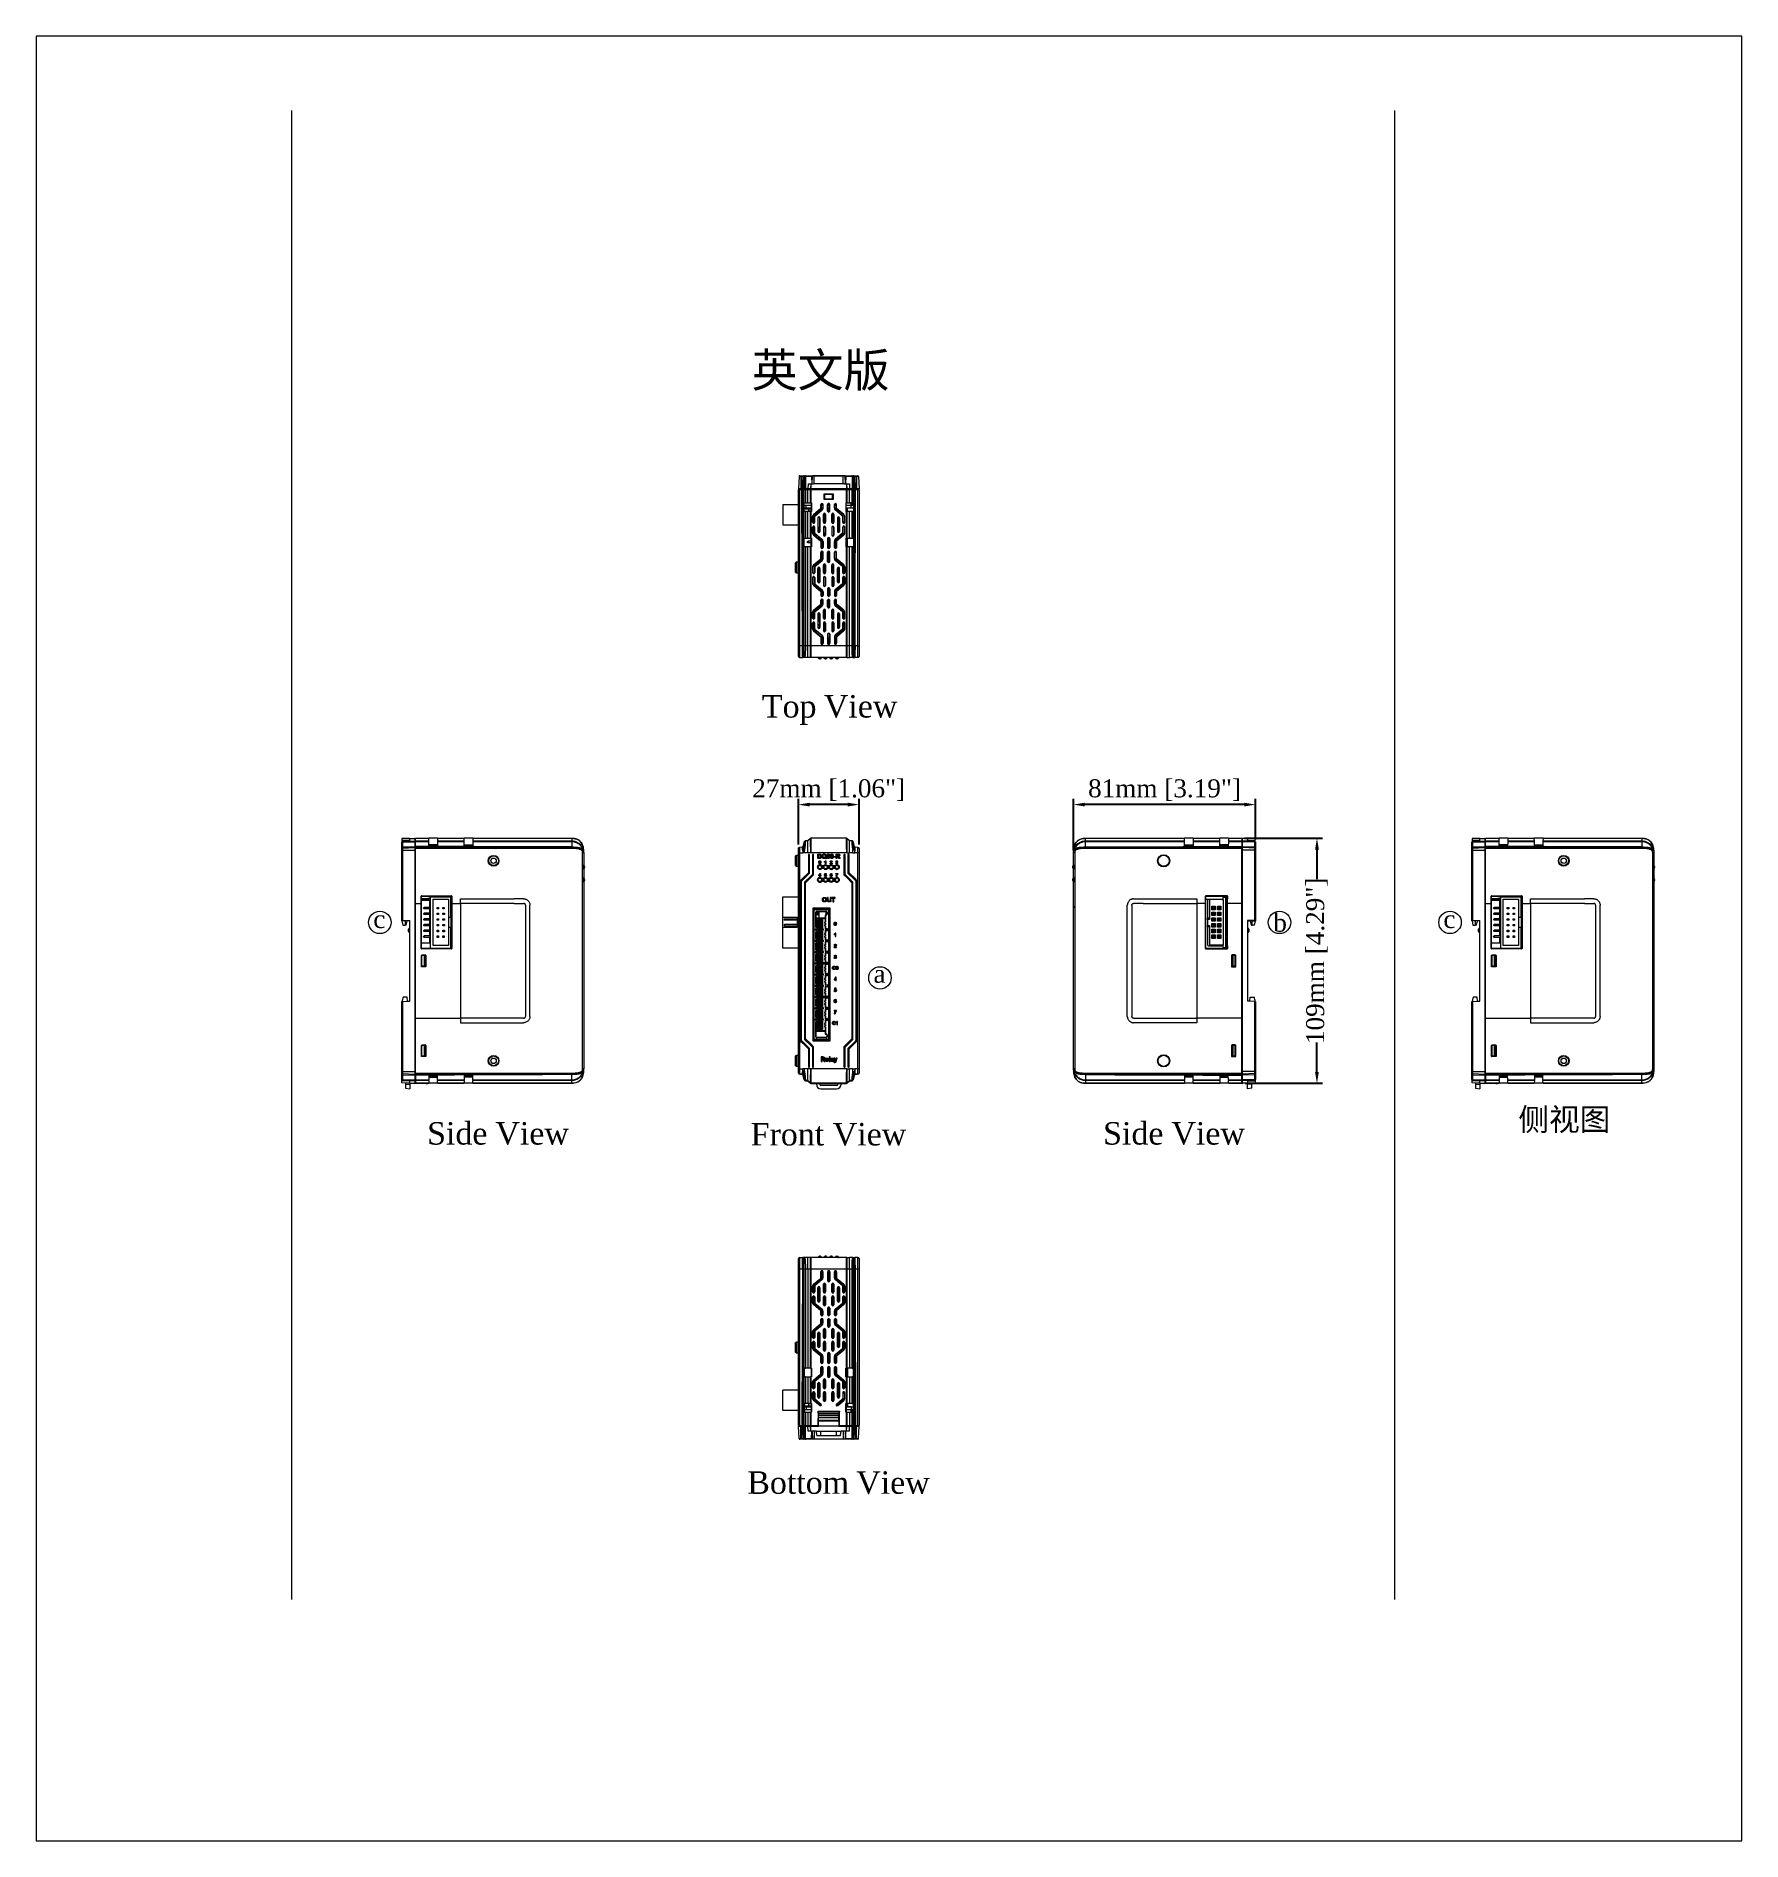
# Paper-space layout '圖頁 1' of a CAD drawing. Extents: x 6 to 195, y 82 to 282.
# The model-space entities are those that its viewports show. They can reach past a viewport. Long polylines and large blocks are cut down to what shows.
import ezdxf

# ---------------------------------------------------------------- set-up
doc = ezdxf.new("R2010")
doc.units = 0
doc.header["$LTSCALE"] = 2
doc.header["$MEASUREMENT"] = 0
doc.layers.get('0').update_dxf_attribs({"linetype": 'CONTINUOUS'})
doc.layers.get('DEFPOINTS').update_dxf_attribs({"linetype": 'CONTINUOUS'})
doc.layers.add('DIM', color=7, linetype='CONTINUOUS')
doc.styles.get("Standard").update_dxf_attribs({"font": 'TIMES.TTF'})
doc.dimstyles.new('ISO-25', dxfattribs={"dimscale": 2, "dimtxt": 4, "dimasz": 2.5, "dimexe": 1.25, "dimexo": 0.625, "dimtad": 0, "dimdec": 4, "dimdsep": 46, "dimtxsty": 'Standard', "dimcen": 2.5, "dimadec": 0, "dimazin": 0, "dimtfac": 1, "dimtdec": 4, "dimtmove": 0, "dimatfit": 3, "dimfxl": 0, "dimtolj": 1, "dimtzin": 0, "dimarcsym": 0})

psp = doc.layouts.new('圖頁 1')

msp = doc.modelspace()

# ---------------------------------------------------------------- texts
at = {"linetype": 'Continuous', "lineweight": 5}
for s, height, p in [('英文版', 15, (426.1628, 683.8521)), ('b', 8, (658.2256, 441.52103)), ('c', 8, (257.90335, 443.11998)), ('c', 8, (733.87099, 443.11998)), ('a', 8, (480.41056, 418.79034))]:
    msp.add_text(s, height=height, dxfattribs=at).set_placement(p)
for s, p in [('侧视图', (767.20215, 353.00738)), ('Front View', (425.74042, 346.42664))]:
    msp.add_text(s, height=10, rotation=360, dxfattribs=at).set_placement(p)

# ---------------------------------------------------------------- blocks, each defined once
blk = doc.blocks.new('*D156')
at = {"color": 0, "lineweight": -2}
for p, q in [((569.37, 477.83), (569.37, 500.56)), ((645.29, 498.06), (574.37, 498.06)), ((650.29, 482.55), (650.29, 500.56))]:
    blk.add_line(p, q, dxfattribs=at)
at = {"color": 0}
for points in [[(574.37, 498.9), (574.37, 497.23), (569.37, 498.06)], [(645.29, 497.23), (645.29, 498.9), (650.29, 498.06)]]:
    blk.add_solid(points, dxfattribs=at)
at = {"layer": 'DEFPOINTS', "color": 0}
for p in [(569.37, 498.06), (569.37, 476.58), (650.29, 481.3)]:
    blk.add_point(p, dxfattribs=at)
at = {"color": 0, "lineweight": 5, "insert": (609.83, 504.49), "char_height": 8, "attachment_point": 5}
blk.add_mtext('\\A1;81mm [3.19"]', dxfattribs=at)
blk = doc.blocks.new('*D157')
at = {"layer": 'DEFPOINTS', "color": 0}
for p in [(644.19, 483.08), (644.49, 374.07), (677.63, 374.07)]:
    blk.add_point(p, dxfattribs=at)
at = {"layer": 'DIM', "color": 0, "lineweight": -2}
for p, q in [((645.44, 483.08), (680.13, 483.08)), ((677.63, 478.08), (677.63, 464.88)), ((677.63, 379.07), (677.63, 392.27)), ((645.74, 374.07), (680.13, 374.07))]:
    blk.add_line(p, q, dxfattribs=at)
at = {"layer": 'DIM', "color": 0}
for points in [[(678.46, 478.08), (676.79, 478.08), (677.63, 483.08)], [(676.79, 379.07), (678.46, 379.07), (677.63, 374.07)]]:
    blk.add_solid(points, dxfattribs=at)
at = {"layer": 'DIM', "color": 0, "lineweight": 5, "insert": (677.63, 428.57), "char_height": 8, "attachment_point": 5, "rotation": 90}
blk.add_mtext('\\A1;109mm [4.29"]', dxfattribs=at)
blk = doc.blocks.new('*D158')
at = {"color": 0, "lineweight": -2}
for p, q in [((446.96, 480.24), (446.96, 500.56)), ((468.96, 498.06), (451.96, 498.06)), ((473.96, 480.24), (473.96, 500.56))]:
    blk.add_line(p, q, dxfattribs=at)
at = {"color": 0}
for points in [[(451.96, 498.9), (451.96, 497.23), (446.96, 498.06)], [(468.96, 497.23), (468.96, 498.9), (473.96, 498.06)]]:
    blk.add_solid(points, dxfattribs=at)
at = {"layer": 'DEFPOINTS', "color": 0}
for p in [(446.96, 498.06), (446.96, 478.99), (473.96, 478.99)]:
    blk.add_point(p, dxfattribs=at)
at = {"color": 0, "lineweight": 5, "insert": (460.46, 504.49), "char_height": 8, "attachment_point": 5}
blk.add_mtext('\\A1;27mm [1.06"]', dxfattribs=at)
blk = doc.blocks.new('*X59')
at = {"linetype": 'Continuous'}
for s, p in [('Top', (410, 283.05)), (' View', (433.8, 283.05))]:
    blk.add_text(s, height=10, rotation=360, dxfattribs=at).set_placement(p)
blk = doc.blocks.new('*X58')
at = {"linetype": 'Continuous'}
for s, p in [('Side', (557.85, 454.69)), (' View', (584.44, 454.69))]:
    blk.add_text(s, height=10, rotation=360, dxfattribs=at).set_placement(p)
blk = doc.blocks.new('*X60')
at = {"linetype": 'Continuous'}
for s, p in [('Bottom', (552.45, 282.96)), (' View', (597.15, 282.96))]:
    blk.add_text(s, height=10, rotation=360, dxfattribs=at).set_placement(p)

# ---------------------------------------------------------------- dimensions: what is measured, and where the dimension line sits
at = {"lineweight": 5}
for base, p1, p2, override, picture, middle in [((446.96271, 498.06324), (473.96273, 478.99209), (446.96271, 478.99209), {"dimtad": 1, "dimpost": 'mm'}, '*D158', (460.46272, 498.06324)), ((569.37293, 498.06324), (650.29114, 481.29687), (569.37293, 476.57686), {"dimtad": 1, "dimdec": 0, "dimpost": 'mm'}, '*D156', (609.83204, 498.06324))]:
    dim = msp.add_linear_dim(base=base, p1=p1, p2=p2, dimstyle='ISO-25', override=override, dxfattribs=at)
    dim.commit()
    dim.dimension.update_dxf_attribs({"geometry": picture, "text_midpoint": middle, "dimtype": 160})
at = {"layer": 'DIM', "lineweight": 5}
dim = msp.add_linear_dim(base=(677.6279, 374.06733), p1=(644.19114, 483.07686), p2=(644.49114, 374.06733), angle=90, dimstyle='ISO-25', override={"dimdec": 1, "dimpost": 'mm'}, dxfattribs=at)
dim.commit()
dim.dimension.update_dxf_attribs({"geometry": '*D157', "text_midpoint": (677.6279, 428.5721)})

# ---------------------------------------------------------------- hatches: boundary and pattern name
at = {"lineweight": 5}
h = msp.add_hatch(color=256, dxfattribs=at)
h.paths.add_polyline_path([(456.05649, 466.34028), (456.56686, 466.34028), (456.56686, 466.07686), (456.81381, 466.07686), (456.81381, 466.34028), (456.97845, 466.34028), (456.97845, 466.55431), (456.81381, 466.55431), (456.81381, 467.34456), (456.59953, 467.34456), (456.05649, 466.55353)], flags=0)
h.paths.add_polyline_path([(456.27308, 466.55431), (456.56686, 466.98184), (456.56686, 466.55431)], flags=0)
h = msp.add_hatch(color=256, dxfattribs=at)
edge = h.paths.add_edge_path(flags=0)
edge.add_spline(control_points=[(456.92906, 472.4102), (456.92897, 472.42503), (456.9288, 472.4542), (456.9271, 472.49707), (456.92502, 472.53836), (456.92123, 472.57796), (456.91699, 472.61607), (456.9116, 472.65263), (456.90511, 472.68752), (456.89809, 472.72089), (456.88947, 472.7524), (456.8803, 472.78253), (456.86975, 472.81089), (456.85837, 472.83773), (456.84648, 472.86309), (456.83285, 472.88655), (456.81868, 472.90866), (456.80816, 472.92235), (456.80301, 472.92906)], knot_values=[0, 0, 0, 0, 0.081895374, 0.160996167, 0.236852216, 0.310049033, 0.380565778, 0.44851282, 0.513967326, 0.576451588, 0.636732928, 0.69422523, 0.750236998, 0.80369016, 0.855137669, 0.904749389, 0.953327393, 1, 1, 1, 1], weights=[1, 1, 1, 1, 1, 1, 1, 1, 1, 1, 1, 1, 1, 1, 1, 1, 1, 1, 1], degree=3, periodic=0)
edge.add_spline(control_points=[(456.80301, 472.92906), (456.79399, 472.93958), (456.7762, 472.96037), (456.74539, 472.98716), (456.71248, 473.01026), (456.67676, 473.02897), (456.63847, 473.04338), (456.59764, 473.05358), (456.55428, 473.05993), (456.52452, 473.06065), (456.50923, 473.06102)], knot_values=[0, 0, 0, 0, 0.124424508, 0.245647569, 0.36580018, 0.485079555, 0.607035384, 0.732647674, 0.862676905, 1, 1, 1, 1], weights=[1, 1, 1, 1, 1, 1, 1, 1, 1, 1, 1], degree=3, periodic=0)
edge.add_spline(control_points=[(456.50923, 473.06102), (456.49403, 473.06065), (456.46427, 473.05993), (456.42103, 473.05354), (456.38019, 473.04375), (456.34218, 473.02904), (456.30642, 473.01091), (456.27353, 472.9882), (456.24305, 472.96165), (456.22542, 472.94104), (456.21649, 472.9306)], knot_values=[0, 0, 0, 0, 0.137242183, 0.268694259, 0.394000605, 0.515847632, 0.636058721, 0.755300117, 0.87604159, 1, 1, 1, 1], weights=[1, 1, 1, 1, 1, 1, 1, 1, 1, 1, 1], degree=3, periodic=0)
edge.add_spline(control_points=[(456.21649, 472.9306), (456.21125, 472.92381), (456.20062, 472.91005), (456.1863, 472.8878), (456.17287, 472.86411), (456.16063, 472.83876), (456.14884, 472.81204), (456.13881, 472.78337), (456.12915, 472.75343), (456.12102, 472.72176), (456.11361, 472.68864), (456.1068, 472.65394), (456.10148, 472.61753), (456.09725, 472.57959), (456.09343, 472.54007), (456.09139, 472.49905), (456.08966, 472.45643), (456.0895, 472.42752), (456.08941, 472.41277)], knot_values=[0, 0, 0, 0, 0.047397564, 0.096039566, 0.146128723, 0.197850737, 0.251560773, 0.307483873, 0.365645918, 0.425427005, 0.488095834, 0.553258434, 0.620826151, 0.691435796, 0.764257028, 0.84021301, 0.918470679, 1, 1, 1, 1], weights=[1, 1, 1, 1, 1, 1, 1, 1, 1, 1, 1, 1, 1, 1, 1, 1, 1, 1, 1], degree=3, periodic=0)
edge.add_spline(control_points=[(456.08941, 472.41277), (456.08953, 472.39776), (456.08977, 472.36834), (456.09098, 472.32511), (456.09338, 472.28369), (456.09634, 472.24396), (456.10052, 472.20606), (456.1053, 472.16983), (456.11133, 472.13537), (456.11781, 472.10253), (456.12564, 472.0716), (456.13408, 472.04238), (456.1435, 472.01486), (456.15418, 471.98922), (456.16512, 471.96499), (456.17743, 471.94277), (456.19067, 471.9223), (456.20897, 471.89744), (456.23417, 471.86991), (456.26641, 471.84038), (456.30126, 471.81564), (456.33846, 471.79532), (456.37793, 471.77958), (456.41975, 471.76858), (456.46373, 471.76171), (456.49386, 471.76084), (456.50923, 471.7604)], knot_values=[0, 0, 0, 0, 0.051182039, 0.100335343, 0.147493254, 0.19266703, 0.23620178, 0.277520069, 0.317281399, 0.355479405, 0.391653435, 0.426080615, 0.459190778, 0.490798354, 0.520762676, 0.549821347, 0.577320951, 0.603875963, 0.655024571, 0.704303863, 0.752749107, 0.800386102, 0.848556038, 0.897290831, 0.947585377, 1, 1, 1, 1], weights=[1, 1, 1, 1, 1, 1, 1, 1, 1, 1, 1, 1, 1, 1, 1, 1, 1, 1, 1, 1, 1, 1, 1, 1, 1, 1, 1], degree=3, periodic=0)
edge.add_spline(control_points=[(456.50923, 471.7604), (456.52443, 471.76077), (456.55419, 471.7615), (456.59744, 471.76787), (456.63833, 471.77774), (456.67644, 471.79225), (456.71209, 471.81059), (456.74494, 471.83321), (456.77542, 471.85978), (456.79305, 471.88038), (456.80198, 471.89082)], knot_values=[0, 0, 0, 0, 0.137237255, 0.268684612, 0.393986459, 0.516553239, 0.636071788, 0.755308903, 0.876046041, 1, 1, 1, 1], weights=[1, 1, 1, 1, 1, 1, 1, 1, 1, 1, 1], degree=3, periodic=0)
edge.add_spline(control_points=[(456.80198, 471.89082), (456.80722, 471.89761), (456.81784, 471.91137), (456.83217, 471.93362), (456.84559, 471.95732), (456.85791, 471.98271), (456.86956, 472.00958), (456.87969, 472.0383), (456.88926, 472.06837), (456.89783, 472.10002), (456.90475, 472.13334), (456.91173, 472.16807), (456.91695, 472.20458), (456.92124, 472.24269), (456.92502, 472.28229), (456.92709, 472.32349), (456.9288, 472.36628), (456.92897, 472.39536), (456.92906, 472.4102)], knot_values=[0, 0, 0, 0, 0.047265164, 0.09577129, 0.145720529, 0.197298064, 0.251292178, 0.307059063, 0.365058639, 0.425250783, 0.48764259, 0.552623167, 0.620469671, 0.690882076, 0.763970588, 0.839714396, 0.918225802, 1, 1, 1, 1], weights=[1, 1, 1, 1, 1, 1, 1, 1, 1, 1, 1, 1, 1, 1, 1, 1, 1, 1, 1], degree=3, periodic=0)
edge = h.paths.add_edge_path(flags=0)
edge.add_spline(control_points=[(456.33637, 472.4102), (456.33668, 472.46218), (456.33731, 472.51421), (456.34085, 472.56607), (456.34263, 472.59212), (456.34503, 472.61815), (456.34843, 472.64403), (456.35185, 472.66996), (456.35706, 472.6957), (456.36389, 472.72095)], knot_values=[0, 0, 0, 0, 0.000155736, 0.000155736, 0.000155736, 0.000233928, 0.000233928, 0.000233928, 0.00031238, 0.00031238, 0.00031238, 0.00031238], weights=[1, 1, 1, 1, 1, 1, 1, 1, 1, 1], degree=3, periodic=0)
edge.add_spline(control_points=[(456.36389, 472.72095), (456.36749, 472.73194), (456.37427, 472.75267), (456.38782, 472.78041), (456.4035, 472.80301), (456.42202, 472.81987), (456.44214, 472.83199), (456.4634, 472.84067), (456.48591, 472.84593), (456.5014, 472.84664), (456.50923, 472.84699)], knot_values=[0, 0, 0, 0, 0.165967303, 0.313051385, 0.441925024, 0.558756832, 0.669877594, 0.777615142, 0.887576042, 1, 1, 1, 1], weights=[1, 1, 1, 1, 1, 1, 1, 1, 1, 1, 1], degree=3, periodic=0)
edge.add_spline(control_points=[(456.50923, 472.84699), (456.51706, 472.84663), (456.53255, 472.84592), (456.55501, 472.84072), (456.57606, 472.83196), (456.59622, 472.81981), (456.61479, 472.80179), (456.63115, 472.77727), (456.64555, 472.74619), (456.65623, 472.71567), (456.66398, 472.68661), (456.66854, 472.65963), (456.67308, 472.62852), (456.67608, 472.59303), (456.67914, 472.55335), (456.68062, 472.50941), (456.68214, 472.46123), (456.68211, 472.42769), (456.6821, 472.4102)], knot_values=[0, 0, 0, 0, 0.045049615, 0.089112253, 0.131827261, 0.175934111, 0.223761674, 0.279485189, 0.344613223, 0.420482104, 0.465377323, 0.517560583, 0.577871855, 0.646289193, 0.722496108, 0.806971121, 0.899305913, 1, 1, 1, 1], weights=[1, 1, 1, 1, 1, 1, 1, 1, 1, 1, 1, 1, 1, 1, 1, 1, 1, 1, 1], degree=3, periodic=0)
edge.add_spline(control_points=[(456.6821, 472.4102), (456.68178, 472.35838), (456.68115, 472.30651), (456.67763, 472.25481), (456.67587, 472.22885), (456.67347, 472.20291), (456.67006, 472.17711), (456.66664, 472.15128), (456.66138, 472.12563), (456.65458, 472.10047)], knot_values=[0, 0, 0, 0, 0.000155235, 0.000155235, 0.000155235, 0.000233171, 0.000233171, 0.000233171, 0.000311356, 0.000311356, 0.000311356, 0.000311356], weights=[1, 1, 1, 1, 1, 1, 1, 1, 1, 1], degree=3, periodic=0)
edge.add_spline(control_points=[(456.65458, 472.10047), (456.65098, 472.08948), (456.6442, 472.06875), (456.63065, 472.04102), (456.61497, 472.01839), (456.59647, 472.00165), (456.57649, 471.98929), (456.5552, 471.98087), (456.53265, 471.97543), (456.51715, 471.97477), (456.50923, 471.97442)], knot_values=[0, 0, 0, 0, 0.165947342, 0.313013734, 0.441871873, 0.558689629, 0.668747623, 0.777613819, 0.886361511, 1, 1, 1, 1], weights=[1, 1, 1, 1, 1, 1, 1, 1, 1, 1, 1], degree=3, periodic=0)
edge.add_spline(control_points=[(456.50923, 471.97442), (456.48747, 471.9755), (456.46581, 471.97877), (456.42662, 471.99764), (456.40934, 472.01159), (456.3726, 472.06529), (456.35972, 472.10775), (456.33616, 472.23614), (456.33709, 472.32339), (456.33637, 472.4102)], knot_values=[0, 0, 0, 0, 0.125, 0.125, 0.25, 0.25, 0.5, 0.5, 1, 1, 1, 1], weights=[1, 1, 1, 1, 1, 1, 1, 1, 1, 1], degree=3, periodic=0)
h = msp.add_hatch(color=256, dxfattribs=at)
edge = h.paths.add_edge_path(flags=0)
edge.add_spline(control_points=[(459.20761, 466.49488), (459.20687, 466.46689), (459.20463, 466.4388), (459.19008, 466.38474), (459.17704, 466.35901), (459.13985, 466.31779), (459.11626, 466.30143), (459.0651, 466.27888), (459.03672, 466.27492), (459.00851, 466.27442)], knot_values=[0, 0, 0, 0, 0.25, 0.25, 0.5, 0.5, 0.75, 0.75, 1, 1, 1, 1], weights=[1, 1, 1, 1, 1, 1, 1, 1, 1, 1], degree=3, periodic=0)
edge.add_spline(control_points=[(459.00851, 466.27442), (458.99669, 466.27505), (458.9732, 466.27629), (458.9393, 466.28686), (458.90744, 466.30364), (458.87861, 466.32718), (458.85328, 466.35613), (458.83357, 466.3905), (458.81942, 466.42952), (458.81486, 466.45747), (458.81249, 466.47199)], knot_values=[0, 0, 0, 0, 0.116030458, 0.230466163, 0.345879229, 0.468208672, 0.594323764, 0.722018576, 0.855643919, 1, 1, 1, 1], weights=[1, 1, 1, 1, 1, 1, 1, 1, 1, 1, 1], degree=3, periodic=0)
edge.add_line((458.81249, 466.47199), (458.59846, 466.44421))
edge.add_spline(control_points=[(458.59846, 466.44421), (458.60044, 466.42993), (458.60433, 466.40183), (458.61437, 466.36123), (458.62655, 466.32269), (458.64186, 466.28648), (458.65982, 466.25239), (458.68079, 466.22071), (458.70425, 466.19105), (458.73084, 466.16422), (458.75948, 466.13967), (458.79062, 466.11852), (458.82363, 466.10038), (458.85876, 466.08573), (458.89591, 466.07436), (458.93499, 466.0662), (458.97622, 466.06117), (459.00438, 466.06066), (459.0188, 466.0604)], knot_values=[0, 0, 0, 0, 0.068654661, 0.135054491, 0.199017157, 0.261093557, 0.322143493, 0.382320278, 0.441921396, 0.502020448, 0.562029147, 0.621415586, 0.681026507, 0.74127954, 0.802412829, 0.865881568, 0.931311302, 1, 1, 1, 1], weights=[1, 1, 1, 1, 1, 1, 1, 1, 1, 1, 1, 1, 1, 1, 1, 1, 1, 1, 1], degree=3, periodic=0)
edge.add_spline(control_points=[(459.0188, 466.0604), (459.03666, 466.06087), (459.07162, 466.0618), (459.12254, 466.06966), (459.17052, 466.08255), (459.21563, 466.10044), (459.25731, 466.12428), (459.29628, 466.15268), (459.33201, 466.18664), (459.35289, 466.21244), (459.3635, 466.22555)], knot_values=[0, 0, 0, 0, 0.134829664, 0.263852107, 0.387932079, 0.509367117, 0.629109125, 0.749545822, 0.87274422, 1, 1, 1, 1], weights=[1, 1, 1, 1, 1, 1, 1, 1, 1, 1, 1], degree=3, periodic=0)
edge.add_spline(control_points=[(459.3635, 466.22555), (459.37081, 466.23563), (459.38533, 466.25567), (459.40365, 466.28768), (459.41957, 466.32053), (459.43244, 466.35444), (459.44217, 466.38952), (459.44947, 466.42543), (459.45357, 466.46255), (459.45423, 466.48758), (459.45457, 466.50028)], knot_values=[0, 0, 0, 0, 0.126652112, 0.251821447, 0.374810552, 0.498028694, 0.620455784, 0.745088223, 0.870698162, 1, 1, 1, 1], weights=[1, 1, 1, 1, 1, 1, 1, 1, 1, 1, 1], degree=3, periodic=0)
edge.add_spline(control_points=[(459.45457, 466.50028), (459.45419, 466.5153), (459.45344, 466.54473), (459.44863, 466.58789), (459.44004, 466.62881), (459.42857, 466.66776), (459.41335, 466.70438), (459.39464, 466.73874), (459.37299, 466.77122), (459.34791, 466.801), (459.32042, 466.82793), (459.29143, 466.8517), (459.26077, 466.87181), (459.22847, 466.8879), (459.19496, 466.90101), (459.1598, 466.90996), (459.12325, 466.9155), (459.09831, 466.91617), (459.08568, 466.9165)], knot_values=[0, 0, 0, 0, 0.072479501, 0.142036241, 0.209238682, 0.27404756, 0.337683087, 0.400271156, 0.462595984, 0.525756069, 0.587795839, 0.648098387, 0.70640839, 0.764336791, 0.821977705, 0.87969285, 0.939096933, 1, 1, 1, 1], weights=[1, 1, 1, 1, 1, 1, 1, 1, 1, 1, 1, 1, 1, 1, 1, 1, 1, 1, 1], degree=3, periodic=0)
edge.add_spline(control_points=[(459.08568, 466.9165), (459.07225, 466.91589), (459.04519, 466.91465), (459.00504, 466.90511), (458.96509, 466.89025), (458.94007, 466.87581), (458.92722, 466.8684)], knot_values=[0, 0, 0, 0, 0.24008267, 0.483911916, 0.734987004, 1, 1, 1, 1], weights=[1, 1, 1, 1, 1, 1, 1], degree=3, periodic=0)
edge.add_line((458.92722, 466.8684), (458.97764, 467.0976))
edge.add_line((458.97764, 467.0976), (459.40518, 467.0976))
edge.add_line((459.40518, 467.0976), (459.40518, 467.34456))
edge.add_line((459.40518, 467.34456), (458.77956, 467.34456))
edge.add_line((458.77956, 467.34456), (458.63139, 466.63405))
edge.add_line((458.63139, 466.63405), (458.84696, 466.6037))
edge.add_spline(control_points=[(458.84696, 466.6037), (458.8536, 466.61154), (458.86647, 466.62674), (458.88743, 466.64686), (458.90886, 466.66408), (458.93111, 466.67811), (458.95409, 466.68898), (458.97775, 466.69679), (459.00205, 466.70159), (459.01852, 466.70218), (459.02677, 466.70248)], knot_values=[0, 0, 0, 0, 0.144994656, 0.281145925, 0.409539121, 0.532490592, 0.651645542, 0.767658706, 0.883539114, 1, 1, 1, 1], weights=[1, 1, 1, 1, 1, 1, 1, 1, 1, 1, 1], degree=3, periodic=0)
edge.add_spline(control_points=[(459.02677, 466.70248), (459.05301, 466.70202), (459.07958, 466.69862), (459.12707, 466.67763), (459.14878, 466.66213), (459.18173, 466.62198), (459.19233, 466.59729), (459.20581, 466.54682), (459.20721, 466.52091), (459.20761, 466.49488)], knot_values=[0, 0, 0, 0, 0.25, 0.25, 0.5, 0.5, 0.75, 0.75, 1, 1, 1, 1], weights=[1, 1, 1, 1, 1, 1, 1, 1, 1, 1], degree=3, periodic=0)
h = msp.add_hatch(color=256, dxfattribs=at)
edge = h.paths.add_edge_path(flags=0)
edge.add_line((458.66432, 472.73175), (458.66432, 472.4848))
edge.add_spline(control_points=[(458.66432, 472.4848), (458.72316, 472.50753), (458.77966, 472.53493), (458.88527, 472.60432), (458.93283, 472.64615), (458.97712, 472.69111)], knot_values=[0, 0, 0, 0, 0.5, 0.5, 1, 1, 1, 1], weights=[1, 1, 1, 1, 1, 1], degree=3, periodic=0)
edge.add_line((458.97712, 472.69111), (458.97712, 471.77686))
edge.add_line((458.97712, 471.77686), (459.22408, 471.77686))
edge.add_line((459.22408, 471.77686), (459.22408, 473.06102))
edge.add_line((459.22408, 473.06102), (459.026, 473.06102))
edge.add_spline(control_points=[(459.026, 473.06102), (459.01118, 473.02147), (458.9914, 472.98367), (458.94219, 472.9162), (458.91274, 472.88664), (458.81535, 472.80596), (458.74318, 472.76132), (458.66432, 472.73175)], knot_values=[0, 0, 0, 0, 0.25, 0.25, 0.5, 0.5, 1, 1, 1, 1], weights=[1, 1, 1, 1, 1, 1, 1, 1], degree=3, periodic=0)
h = msp.add_hatch(color=256, dxfattribs=at)
edge = h.paths.add_edge_path(flags=0)
edge.add_spline(control_points=[(461.65132, 472.53007), (461.62357, 472.49108), (461.59042, 472.45684), (461.52327, 472.38912), (461.4891, 472.35586), (461.45479, 472.32273)], knot_values=[0, 0, 0, 0, 0.5, 0.5, 1, 1, 1, 1], weights=[1, 1, 1, 1, 1, 1], degree=3, periodic=0)
edge.add_spline(control_points=[(461.45479, 472.32273), (461.43888, 472.30743), (461.40811, 472.27785), (461.36439, 472.23425), (461.32484, 472.19282), (461.28983, 472.15341), (461.25812, 472.11695), (461.23082, 472.08259), (461.20784, 472.05032), (461.18252, 472.01091), (461.15707, 471.96196), (461.13361, 471.90181), (461.11604, 471.84017), (461.11035, 471.79797), (461.10751, 471.77686)], knot_values=[0, 0, 0, 0, 0.099984673, 0.193364265, 0.27963105, 0.35939948, 0.432113754, 0.498475832, 0.558075882, 0.611518325, 0.710543298, 0.807337944, 0.903641957, 1, 1, 1, 1], weights=[1, 1, 1, 1, 1, 1, 1, 1, 1, 1, 1, 1, 1, 1, 1], degree=3, periodic=0)
edge.add_line((461.10751, 471.77686), (461.94715, 471.77686))
edge.add_line((461.94715, 471.77686), (461.94715, 472.02382))
edge.add_line((461.94715, 472.02382), (461.46997, 472.02382))
edge.add_spline(control_points=[(461.46997, 472.02382), (461.49267, 472.06044), (461.51921, 472.09351), (461.5799, 472.1526), (461.61104, 472.18141), (461.70539, 472.26697), (461.76973, 472.32297), (461.82265, 472.38962)], knot_values=[0, 0, 0, 0, 0.25, 0.25, 0.5, 0.5, 1, 1, 1, 1], weights=[1, 1, 1, 1, 1, 1, 1, 1], degree=3, periodic=0)
edge.add_spline(control_points=[(461.82265, 472.38962), (461.85818, 472.43656), (461.89113, 472.4862), (461.93548, 472.59398), (461.94583, 472.65274), (461.94715, 472.71168)], knot_values=[0, 0, 0, 0, 0.5, 0.5, 1, 1, 1, 1], weights=[1, 1, 1, 1, 1, 1], degree=3, periodic=0)
edge.add_spline(control_points=[(461.94715, 472.71168), (461.94692, 472.72388), (461.94645, 472.74787), (461.94101, 472.783), (461.93282, 472.8166), (461.92157, 472.84881), (461.90644, 472.87921), (461.8883, 472.90827), (461.86694, 472.93585), (461.84223, 472.96149), (461.81482, 472.98487), (461.78475, 473.00537), (461.75212, 473.02264), (461.71706, 473.03685), (461.6794, 473.04751), (461.63952, 473.05556), (461.59707, 473.06018), (461.56799, 473.06073), (461.55306, 473.06102)], knot_values=[0, 0, 0, 0, 0.061767946, 0.121508937, 0.179693121, 0.236875352, 0.294017933, 0.351417752, 0.410270055, 0.470514772, 0.531559902, 0.592553959, 0.654573662, 0.718329316, 0.783936306, 0.852633001, 0.924335046, 1, 1, 1, 1], weights=[1, 1, 1, 1, 1, 1, 1, 1, 1, 1, 1, 1, 1, 1, 1, 1, 1, 1, 1], degree=3, periodic=0)
edge.add_spline(control_points=[(461.55306, 473.06102), (461.49973, 473.06032), (461.44669, 473.05416), (461.34633, 473.02082), (461.29836, 472.99487), (461.22016, 472.92247), (461.19245, 472.87563), (461.15561, 472.77764), (461.14668, 472.726), (461.14044, 472.67361)], knot_values=[0, 0, 0, 0, 0.25, 0.25, 0.5, 0.5, 0.75, 0.75, 1, 1, 1, 1], weights=[1, 1, 1, 1, 1, 1, 1, 1, 1, 1], degree=3, periodic=0)
edge.add_line((461.14044, 472.67361), (461.38739, 472.64943))
edge.add_spline(control_points=[(461.38739, 472.64943), (461.38796, 472.65802), (461.38906, 472.67456), (461.39252, 472.69833), (461.3968, 472.72016), (461.40213, 472.74017), (461.40885, 472.75822), (461.41655, 472.77452), (461.42522, 472.78901), (461.43821, 472.80545), (461.45751, 472.8221), (461.48431, 472.83696), (461.51508, 472.8455), (461.53671, 472.84649), (461.54791, 472.84699)], knot_values=[0, 0, 0, 0, 0.089872961, 0.173111531, 0.250768303, 0.322269523, 0.389166289, 0.451678322, 0.510369604, 0.565215423, 0.669970636, 0.774215117, 0.883121057, 1, 1, 1, 1], weights=[1, 1, 1, 1, 1, 1, 1, 1, 1, 1, 1, 1, 1, 1, 1], degree=3, periodic=0)
edge.add_spline(control_points=[(461.54791, 472.84699), (461.55919, 472.84646), (461.58078, 472.84543), (461.61139, 472.83744), (461.63802, 472.82352), (461.66058, 472.8041), (461.67859, 472.77938), (461.69147, 472.74982), (461.69888, 472.71556), (461.69974, 472.69131), (461.7002, 472.6785)], knot_values=[0, 0, 0, 0, 0.13123103, 0.251091778, 0.364953615, 0.478209963, 0.594612135, 0.717963748, 0.850926068, 1, 1, 1, 1], weights=[1, 1, 1, 1, 1, 1, 1, 1, 1, 1, 1], degree=3, periodic=0)
edge.add_spline(control_points=[(461.7002, 472.6785), (461.69884, 472.65215), (461.6956, 472.62612), (461.67815, 472.57597), (461.66501, 472.5528), (461.65132, 472.53007)], knot_values=[0, 0, 0, 0, 0.5, 0.5, 1, 1, 1, 1], weights=[1, 1, 1, 1, 1, 1], degree=3, periodic=0)
h = msp.add_hatch(color=256, dxfattribs=at)
edge = h.paths.add_edge_path(flags=0)
edge.add_spline(control_points=[(461.33569, 466.77605), (461.33696, 466.79407), (461.33939, 466.82851), (461.34445, 466.87769), (461.35078, 466.92208), (461.35851, 466.96172), (461.367, 466.99679), (461.37701, 467.02709), (461.38806, 467.0528), (461.40095, 467.07378), (461.41474, 467.09117), (461.42898, 467.10607), (461.44414, 467.11859), (461.45985, 467.12901), (461.47639, 467.13703), (461.49369, 467.14272), (461.51164, 467.14654), (461.52397, 467.14684), (461.53016, 467.14699)], knot_values=[0, 0, 0, 0, 0.117260277, 0.224184492, 0.320954974, 0.408309109, 0.486360044, 0.555025662, 0.615344543, 0.667577034, 0.714358851, 0.75924697, 0.801163917, 0.841777505, 0.88137076, 0.920105211, 0.959850846, 1, 1, 1, 1], weights=[1, 1, 1, 1, 1, 1, 1, 1, 1, 1, 1, 1, 1, 1, 1, 1, 1, 1, 1], degree=3, periodic=0)
edge.add_spline(control_points=[(461.53016, 467.14699), (461.5393, 467.14657), (461.55688, 467.14575), (461.58199, 467.13891), (461.60425, 467.12732), (461.62404, 467.11136), (461.64051, 467.09017), (461.65322, 467.06405), (461.66252, 467.03311), (461.66562, 467.01072), (461.66727, 466.99882)], knot_values=[0, 0, 0, 0, 0.12169452, 0.234365901, 0.343856494, 0.454447104, 0.570933123, 0.698830127, 0.839957966, 1, 1, 1, 1], weights=[1, 1, 1, 1, 1, 1, 1, 1, 1, 1, 1], degree=3, periodic=0)
edge.add_line((461.66727, 466.99882), (461.91423, 467.02583))
edge.add_spline(control_points=[(461.91423, 467.02583), (461.91191, 467.03907), (461.90739, 467.06496), (461.89785, 467.10227), (461.88625, 467.13717), (461.87275, 467.16973), (461.85666, 467.1997), (461.83862, 467.22736), (461.81856, 467.25269), (461.79635, 467.27538), (461.77236, 467.2955), (461.74677, 467.31305), (461.71982, 467.32811), (461.69105, 467.33989), (461.661, 467.34956), (461.62925, 467.35605), (461.59605, 467.36041), (461.57339, 467.36082), (461.5618, 467.36102)], knot_values=[0, 0, 0, 0, 0.075115005, 0.146845675, 0.215056226, 0.280577993, 0.343624655, 0.404913953, 0.464951486, 0.523931108, 0.582112571, 0.639682668, 0.697180882, 0.754332398, 0.813152083, 0.873413078, 0.935245421, 1, 1, 1, 1], weights=[1, 1, 1, 1, 1, 1, 1, 1, 1, 1, 1, 1, 1, 1, 1, 1, 1, 1, 1], degree=3, periodic=0)
edge.add_spline(control_points=[(461.5618, 467.36102), (461.48555, 467.35923), (461.40939, 467.34337), (461.27903, 467.26417), (461.22572, 467.20693), (461.15469, 467.07386), (461.13509, 466.99923), (461.11172, 466.85187), (461.10854, 466.77695), (461.10751, 466.70171)], knot_values=[0, 0, 0, 0, 0.25, 0.25, 0.5, 0.5, 0.75, 0.75, 1, 1, 1, 1], weights=[1, 1, 1, 1, 1, 1, 1, 1, 1, 1], degree=3, periodic=0)
edge.add_spline(control_points=[(461.10751, 466.70171), (461.10778, 466.67425), (461.1083, 466.62125), (461.11443, 466.54475), (461.12365, 466.47408), (461.13689, 466.40937), (461.15394, 466.35066), (461.17511, 466.298), (461.19982, 466.25104), (461.22908, 466.21041), (461.26082, 466.17495), (461.29498, 466.14441), (461.33117, 466.11847), (461.36949, 466.09721), (461.4099, 466.08065), (461.45242, 466.06872), (461.49717, 466.06169), (461.52774, 466.06083), (461.54328, 466.0604)], knot_values=[0, 0, 0, 0, 0.094076929, 0.181632561, 0.262897612, 0.338238109, 0.407803474, 0.472153181, 0.532510657, 0.589194577, 0.643309408, 0.695349037, 0.745916961, 0.795647684, 0.845207875, 0.895271017, 0.946734738, 1, 1, 1, 1], weights=[1, 1, 1, 1, 1, 1, 1, 1, 1, 1, 1, 1, 1, 1, 1, 1, 1, 1, 1], degree=3, periodic=0)
edge.add_spline(control_points=[(461.54328, 466.0604), (461.59813, 466.06164), (461.65318, 466.06894), (461.75459, 466.10823), (461.80071, 466.13997), (461.87639, 466.2198), (461.90523, 466.26765), (461.94023, 466.37086), (461.94589, 466.42462), (461.94715, 466.47919)], knot_values=[0, 0, 0, 0, 0.25, 0.25, 0.5, 0.5, 0.75, 0.75, 1, 1, 1, 1], weights=[1, 1, 1, 1, 1, 1, 1, 1, 1, 1], degree=3, periodic=0)
edge.add_spline(control_points=[(461.94715, 466.47919), (461.9468, 466.49378), (461.94612, 466.52229), (461.9409, 466.56407), (461.93217, 466.60367), (461.92014, 466.64145), (461.90396, 466.67686), (461.88505, 466.71062), (461.86206, 466.74195), (461.83603, 466.77097), (461.80769, 466.79732), (461.77762, 466.82038), (461.74624, 466.84017), (461.71305, 466.85579), (461.67869, 466.86821), (461.64298, 466.87738), (461.60577, 466.88248), (461.58051, 466.88321), (461.56772, 466.88358)], knot_values=[0, 0, 0, 0, 0.070673869, 0.138063531, 0.203571999, 0.26688663, 0.329728053, 0.391862625, 0.454009692, 0.517550102, 0.580449156, 0.64118086, 0.700885384, 0.759782513, 0.818515363, 0.877652221, 0.938040616, 1, 1, 1, 1], weights=[1, 1, 1, 1, 1, 1, 1, 1, 1, 1, 1, 1, 1, 1, 1, 1, 1, 1, 1], degree=3, periodic=0)
edge.add_spline(control_points=[(461.56772, 466.88358), (461.52366, 466.8821), (461.47959, 466.87465), (461.39986, 466.83787), (461.36568, 466.80864), (461.33569, 466.77605)], knot_values=[0, 0, 0, 0, 0.5, 0.5, 1, 1, 1, 1], weights=[1, 1, 1, 1, 1, 1], degree=3, periodic=0)
edge = h.paths.add_edge_path(flags=0)
edge.add_spline(control_points=[(461.7002, 466.46659), (461.70004, 466.45835), (461.69973, 466.44245), (461.69772, 466.41949), (461.6942, 466.3983), (461.68901, 466.37895), (461.68267, 466.36129), (461.67468, 466.34545), (461.66512, 466.33146), (461.65069, 466.31547), (461.63026, 466.29875), (461.60207, 466.28479), (461.57117, 466.27589), (461.54952, 466.27492), (461.53839, 466.27442)], knot_values=[0, 0, 0, 0, 0.086550835, 0.167074872, 0.242036865, 0.311983464, 0.377270411, 0.438930448, 0.497918424, 0.554718296, 0.664914533, 0.772918795, 0.883332204, 1, 1, 1, 1], weights=[1, 1, 1, 1, 1, 1, 1, 1, 1, 1, 1, 1, 1, 1, 1], degree=3, periodic=0)
edge.add_spline(control_points=[(461.53839, 466.27442), (461.51213, 466.27577), (461.48579, 466.28025), (461.43901, 466.30338), (461.41792, 466.31955), (461.36609, 466.37931), (461.35507, 466.43272), (461.35447, 466.48485)], knot_values=[0, 0, 0, 0, 0.25, 0.25, 0.5, 0.5, 1, 1, 1, 1], weights=[1, 1, 1, 1, 1, 1, 1, 1], degree=3, periodic=0)
edge.add_spline(control_points=[(461.35447, 466.48485), (461.35461, 466.49223), (461.35488, 466.5066), (461.35721, 466.52743), (461.36105, 466.54689), (461.36641, 466.56492), (461.37334, 466.58165), (461.38223, 466.59677), (461.39217, 466.61085), (461.40766, 466.62714), (461.42967, 466.64416), (461.4593, 466.65892), (461.4918, 466.66815), (461.51441, 466.66908), (461.52605, 466.66955)], knot_values=[0, 0, 0, 0, 0.077761855, 0.151408594, 0.220525138, 0.286566401, 0.34933649, 0.41087155, 0.471064939, 0.530521239, 0.647107126, 0.762283643, 0.877601872, 1, 1, 1, 1], weights=[1, 1, 1, 1, 1, 1, 1, 1, 1, 1, 1, 1, 1, 1, 1], degree=3, periodic=0)
edge.add_spline(control_points=[(461.52605, 466.66955), (461.53803, 466.669), (461.56135, 466.66793), (461.59462, 466.65834), (461.62466, 466.64277), (461.6469, 466.62507), (461.66227, 466.6076), (461.6726, 466.59274), (461.68111, 466.57588), (461.68832, 466.55749), (461.69365, 466.53718), (461.69747, 466.51524), (461.6998, 466.4915), (461.70006, 466.47508), (461.7002, 466.46659)], knot_values=[0, 0, 0, 0, 0.118388351, 0.230401281, 0.339324593, 0.451571911, 0.509286363, 0.569072109, 0.630174211, 0.695727754, 0.764272161, 0.837514112, 0.915954151, 1, 1, 1, 1], weights=[1, 1, 1, 1, 1, 1, 1, 1, 1, 1, 1, 1, 1, 1, 1], degree=3, periodic=0)
h = msp.add_hatch(color=256, dxfattribs=at)
edge = h.paths.add_edge_path(flags=0)
edge.add_spline(control_points=[(464.20925, 472.1779), (464.20911, 472.17035), (464.20883, 472.15556), (464.20649, 472.13396), (464.20264, 472.11348), (464.19726, 472.09419), (464.19039, 472.076), (464.18152, 472.05931), (464.17141, 472.04369), (464.15995, 472.02929), (464.14702, 472.01665), (464.1338, 472.00505), (464.11929, 471.9959), (464.10453, 471.98767), (464.08858, 471.98189), (464.07209, 471.97742), (464.05482, 471.97481), (464.04308, 471.97455), (464.03715, 471.97442)], knot_values=[0, 0, 0, 0, 0.075830501, 0.148586178, 0.217837311, 0.284912242, 0.349525949, 0.412700263, 0.474329447, 0.536198856, 0.597095595, 0.655759102, 0.712370147, 0.769007388, 0.825151407, 0.882180155, 0.940520375, 1, 1, 1, 1], weights=[1, 1, 1, 1, 1, 1, 1, 1, 1, 1, 1, 1, 1, 1, 1, 1, 1, 1, 1], degree=3, periodic=0)
edge.add_spline(control_points=[(464.03715, 471.97442), (464.02618, 471.97495), (464.00474, 471.97598), (463.97398, 471.98617), (463.94573, 472.00228), (463.92079, 472.02518), (463.8987, 472.05337), (463.88234, 472.0881), (463.86969, 472.12798), (463.86565, 472.1568), (463.86352, 472.17199)], knot_values=[0, 0, 0, 0, 0.113110848, 0.221072071, 0.331492224, 0.447027262, 0.569045861, 0.699509464, 0.841692185, 1, 1, 1, 1], weights=[1, 1, 1, 1, 1, 1, 1, 1, 1, 1, 1], degree=3, periodic=0)
edge.add_line((463.86352, 472.17199), (463.61656, 472.14163))
edge.add_spline(control_points=[(463.61656, 472.14163), (463.62297, 472.08966), (463.63445, 472.03857), (463.67842, 471.94413), (463.70925, 471.90145), (463.7861, 471.82996), (463.83107, 471.802), (463.92894, 471.76775), (463.97994, 471.76128), (464.03201, 471.7604)], knot_values=[0, 0, 0, 0, 0.25, 0.25, 0.5, 0.5, 0.75, 0.75, 1, 1, 1, 1], weights=[1, 1, 1, 1, 1, 1, 1, 1, 1, 1], degree=3, periodic=0)
edge.add_spline(control_points=[(464.03201, 471.7604), (464.04677, 471.76074), (464.07589, 471.76143), (464.11856, 471.7668), (464.15934, 471.77622), (464.19826, 471.78897), (464.23531, 471.8057), (464.27071, 471.82558), (464.30378, 471.84995), (464.33491, 471.87718), (464.36327, 471.90704), (464.38817, 471.93878), (464.40907, 471.97221), (464.42655, 472.00698), (464.43962, 472.04358), (464.44911, 472.08157), (464.45535, 472.12111), (464.45592, 472.14804), (464.4562, 472.1617)], knot_values=[0, 0, 0, 0, 0.068036461, 0.134168155, 0.197830223, 0.260697224, 0.322617861, 0.38492579, 0.447458946, 0.511595271, 0.575337035, 0.637004883, 0.697207672, 0.756773984, 0.816035312, 0.875946787, 0.93709698, 1, 1, 1, 1], weights=[1, 1, 1, 1, 1, 1, 1, 1, 1, 1, 1, 1, 1, 1, 1, 1, 1, 1, 1], degree=3, periodic=0)
edge.add_spline(control_points=[(464.4562, 472.1617), (464.45537, 472.1963), (464.45182, 472.23048), (464.43141, 472.29682), (464.41535, 472.32767), (464.37299, 472.38272), (464.34783, 472.40602), (464.28823, 472.4422), (464.25591, 472.4539), (464.22211, 472.4619)], knot_values=[0, 0, 0, 0, 0.25, 0.25, 0.5, 0.5, 0.75, 0.75, 1, 1, 1, 1], weights=[1, 1, 1, 1, 1, 1, 1, 1, 1, 1], degree=3, periodic=0)
edge.add_spline(control_points=[(464.22211, 472.4619), (464.27219, 472.49077), (464.32033, 472.52465), (464.37149, 472.59384), (464.38482, 472.61966), (464.40283, 472.67445), (464.40576, 472.70293), (464.40681, 472.73175)], knot_values=[0, 0, 0, 0, 0.5, 0.5, 0.75, 0.75, 1, 1, 1, 1], weights=[1, 1, 1, 1, 1, 1, 1, 1], degree=3, periodic=0)
edge.add_spline(control_points=[(464.40681, 472.73175), (464.40658, 472.74154), (464.40612, 472.76103), (464.40193, 472.78984), (464.39486, 472.81778), (464.38538, 472.84511), (464.37264, 472.8714), (464.35761, 472.89726), (464.33966, 472.92214), (464.32584, 472.93766), (464.31884, 472.94552)], knot_values=[0, 0, 0, 0, 0.123898347, 0.246740757, 0.367614388, 0.488492895, 0.612338897, 0.73692046, 0.866802166, 1, 1, 1, 1], weights=[1, 1, 1, 1, 1, 1, 1, 1, 1, 1, 1], degree=3, periodic=0)
edge.add_spline(control_points=[(464.31884, 472.94552), (464.30977, 472.95474), (464.29184, 472.97299), (464.26156, 472.99643), (464.2294, 473.01675), (464.19466, 473.03289), (464.15793, 473.04557), (464.11905, 473.05453), (464.07796, 473.06005), (464.04978, 473.06069), (464.03535, 473.06102)], knot_values=[0, 0, 0, 0, 0.122837209, 0.24306976, 0.363224849, 0.483976218, 0.606477302, 0.732087636, 0.862877663, 1, 1, 1, 1], weights=[1, 1, 1, 1, 1, 1, 1, 1, 1, 1, 1], degree=3, periodic=0)
edge.add_spline(control_points=[(464.03535, 473.06102), (464.01852, 473.06056), (463.98551, 473.05964), (463.93738, 473.05163), (463.89166, 473.03911), (463.84887, 473.02136), (463.80946, 472.99941), (463.77435, 472.97317), (463.74376, 472.94325), (463.71764, 472.90896), (463.69606, 472.86959), (463.67726, 472.82493), (463.66136, 472.77434), (463.65356, 472.73826), (463.64949, 472.7194)], knot_values=[0, 0, 0, 0, 0.088793745, 0.174035324, 0.256693427, 0.338446366, 0.417855853, 0.494137429, 0.569002373, 0.642933197, 0.720716183, 0.805254844, 0.898264177, 1, 1, 1, 1], weights=[1, 1, 1, 1, 1, 1, 1, 1, 1, 1, 1, 1, 1, 1, 1], degree=3, periodic=0)
edge.add_line((463.64949, 472.7194), (463.89644, 472.68236))
edge.add_spline(control_points=[(463.89644, 472.68236), (463.9019, 472.72215), (463.91067, 472.76273), (463.94686, 472.81051), (463.96216, 472.82403), (463.99776, 472.84254), (464.01748, 472.84601), (464.03741, 472.84699)], knot_values=[0, 0, 0, 0, 0.5, 0.5, 0.75, 0.75, 1, 1, 1, 1], weights=[1, 1, 1, 1, 1, 1, 1, 1], degree=3, periodic=0)
edge.add_spline(control_points=[(464.03741, 472.84699), (464.05486, 472.8462), (464.0724, 472.84424), (464.10422, 472.83061), (464.11829, 472.81991), (464.15157, 472.77968), (464.1586, 472.74452), (464.15986, 472.71014)], knot_values=[0, 0, 0, 0, 0.25, 0.25, 0.5, 0.5, 1, 1, 1, 1], weights=[1, 1, 1, 1, 1, 1, 1, 1], degree=3, periodic=0)
edge.add_spline(control_points=[(464.15986, 472.71014), (464.15883, 472.68765), (464.15685, 472.66491), (464.14064, 472.62286), (464.12764, 472.60369), (464.0777, 472.55883), (464.03034, 472.54988), (463.98545, 472.55065)], knot_values=[0, 0, 0, 0, 0.25, 0.25, 0.5, 0.5, 1, 1, 1, 1], weights=[1, 1, 1, 1, 1, 1, 1, 1], degree=3, periodic=0)
edge.add_line((463.98545, 472.55065), (463.9623, 472.35129))
edge.add_spline(control_points=[(463.9623, 472.35129), (463.97819, 472.35614), (463.99422, 472.36069), (464.0105, 472.36398), (464.01871, 472.36563), (464.02695, 472.36717), (464.03526, 472.36813), (464.04357, 472.3691), (464.05195, 472.36934), (464.06031, 472.36955)], knot_values=[0, 0, 0, 0, 0.000049882, 0.000049882, 0.000049882, 0.000074976, 0.000074976, 0.000074976, 0.000100061, 0.000100061, 0.000100061, 0.000100061], weights=[1, 1, 1, 1, 1, 1, 1, 1, 1, 1], degree=3, periodic=0)
edge.add_spline(control_points=[(464.06031, 472.36955), (464.08315, 472.36802), (464.10597, 472.36409), (464.14529, 472.34097), (464.16166, 472.32479), (464.20056, 472.2693), (464.20757, 472.22294), (464.20925, 472.1779)], knot_values=[0, 0, 0, 0, 0.25, 0.25, 0.5, 0.5, 1, 1, 1, 1], weights=[1, 1, 1, 1, 1, 1, 1, 1], degree=3, periodic=0)
h = msp.add_hatch(color=256, dxfattribs=at)
edge = h.paths.add_edge_path(flags=0)
edge.add_line((463.7812, 466.07686), (464.02815, 466.07686))
edge.add_spline(control_points=[(464.02815, 466.07686), (464.02929, 466.17687), (464.04144, 466.27661), (464.08295, 466.47068), (464.11041, 466.56589), (464.18294, 466.7515), (464.2278, 466.84076), (464.32911, 467.01029), (464.38544, 467.09146), (464.4562, 467.16346)], knot_values=[0, 0, 0, 0, 0.25, 0.25, 0.5, 0.5, 0.75, 0.75, 1, 1, 1, 1], weights=[1, 1, 1, 1, 1, 1, 1, 1, 1, 1], degree=3, periodic=0)
edge.add_line((464.4562, 467.16346), (464.4562, 467.34456))
edge.add_line((464.4562, 467.34456), (463.61656, 467.34456))
edge.add_line((463.61656, 467.34456), (463.61656, 467.0976))
edge.add_line((463.61656, 467.0976), (464.17658, 467.0976))
edge.add_spline(control_points=[(464.17658, 467.0976), (464.05945, 466.95253), (463.96545, 466.79386), (463.86281, 466.53348), (463.835, 466.4447), (463.79491, 466.26239), (463.7847, 466.17004), (463.7812, 466.07686)], knot_values=[0, 0, 0, 0, 0.5, 0.5, 0.75, 0.75, 1, 1, 1, 1], weights=[1, 1, 1, 1, 1, 1, 1, 1], degree=3, periodic=0)
h = msp.add_hatch(color=256, dxfattribs=at)
edge = h.paths.add_edge_path(flags=0)
edge.add_spline(control_points=[(458.60094, 456.8025), (458.58131, 456.80227), (458.54267, 456.8018), (458.48555, 456.79829), (458.43027, 456.79159), (458.37654, 456.7836), (458.32479, 456.77201), (458.2745, 456.75905), (458.22606, 456.74309), (458.19489, 456.7303), (458.17947, 456.72398)], knot_values=[0, 0, 0, 0, 0.136469261, 0.268533725, 0.397479091, 0.523371802, 0.645893633, 0.765889775, 0.884175808, 1, 1, 1, 1], weights=[1, 1, 1, 1, 1, 1, 1, 1, 1, 1, 1], degree=3, periodic=0)
edge.add_spline(control_points=[(458.17947, 456.72398), (458.15675, 456.71355), (458.11087, 456.6925), (458.04634, 456.65068), (457.98401, 456.60229), (457.92551, 456.54619), (457.87125, 456.48437), (457.82257, 456.41796), (457.77928, 456.34783), (457.75605, 456.29821), (457.74437, 456.27326)], knot_values=[0, 0, 0, 0, 0.116890863, 0.23606231, 0.359013865, 0.485944203, 0.614879296, 0.743691523, 0.871087652, 1, 1, 1, 1], weights=[1, 1, 1, 1, 1, 1, 1, 1, 1, 1, 1], degree=3, periodic=0)
edge.add_spline(control_points=[(457.74437, 456.27326), (457.73722, 456.25571), (457.72265, 456.21993), (457.70432, 456.16389), (457.68911, 456.1047), (457.67695, 456.04259), (457.66661, 455.97756), (457.66027, 455.9093), (457.65545, 455.8381), (457.65517, 455.78956), (457.65503, 455.76484)], knot_values=[0, 0, 0, 0, 0.10936306, 0.222958332, 0.339998266, 0.461846351, 0.588202416, 0.719900649, 0.857373848, 1, 1, 1, 1], weights=[1, 1, 1, 1, 1, 1, 1, 1, 1, 1, 1], degree=3, periodic=0)
edge.add_spline(control_points=[(457.65503, 455.76484), (457.65575, 455.72635), (457.65714, 455.65143), (457.66949, 455.54224), (457.68907, 455.43928), (457.71779, 455.34283), (457.75358, 455.25232), (457.79859, 455.16869), (457.85052, 455.09068), (457.91139, 455.02027), (457.97853, 454.95704), (458.05155, 454.90152), (458.13056, 454.85497), (458.21501, 454.81668), (458.30515, 454.78758), (458.40058, 454.76617), (458.5018, 454.75386), (458.57113, 454.75211), (458.60655, 454.75122)], knot_values=[0, 0, 0, 0, 0.073397363, 0.14284229, 0.209277102, 0.273023503, 0.334508788, 0.394557698, 0.453825872, 0.512890111, 0.571630005, 0.629447117, 0.687455776, 0.746160871, 0.805924443, 0.867778949, 0.932446784, 1, 1, 1, 1], weights=[1, 1, 1, 1, 1, 1, 1, 1, 1, 1, 1, 1, 1, 1, 1, 1, 1, 1, 1], degree=3, periodic=0)
edge.add_spline(control_points=[(458.60655, 454.75122), (458.64158, 454.75211), (458.71011, 454.75384), (458.81024, 454.76625), (458.90485, 454.78744), (458.99401, 454.81722), (459.07799, 454.85534), (459.15625, 454.90254), (459.22951, 454.95766), (459.29609, 455.02166), (459.35699, 455.09227), (459.40901, 455.17078), (459.4539, 455.25515), (459.48979, 455.34655), (459.51841, 455.44411), (459.53804, 455.54839), (459.55035, 455.65904), (459.55175, 455.73503), (459.55247, 455.77406)], knot_values=[0, 0, 0, 0, 0.066665956, 0.130456991, 0.191700722, 0.250950711, 0.309084089, 0.366896949, 0.424606867, 0.483227934, 0.542375844, 0.601745158, 0.662131786, 0.723975162, 0.788335086, 0.855395422, 0.925722416, 1, 1, 1, 1], weights=[1, 1, 1, 1, 1, 1, 1, 1, 1, 1, 1, 1, 1, 1, 1, 1, 1, 1, 1], degree=3, periodic=0)
edge.add_spline(control_points=[(459.55247, 455.77406), (459.55173, 455.81335), (459.55031, 455.88986), (459.53818, 456.00138), (459.51791, 456.10622), (459.48946, 456.20457), (459.45304, 456.29634), (459.40836, 456.3816), (459.35526, 456.46007), (459.29427, 456.53145), (459.22655, 456.59508), (459.1532, 456.65085), (459.07436, 456.69799), (458.98992, 456.736), (458.90052, 456.7664), (458.80541, 456.78744), (458.70491, 456.7999), (458.6361, 456.80162), (458.60094, 456.8025)], knot_values=[0, 0, 0, 0, 0.074361791, 0.144792721, 0.212017394, 0.27625515, 0.338311184, 0.39857909, 0.458103938, 0.517272927, 0.57592887, 0.633665779, 0.691367814, 0.749401674, 0.808635966, 0.869779132, 0.9334594, 1, 1, 1, 1], weights=[1, 1, 1, 1, 1, 1, 1, 1, 1, 1, 1, 1, 1, 1, 1, 1, 1, 1, 1], degree=3, periodic=0)
edge = h.paths.add_edge_path(flags=0)
edge.add_spline(control_points=[(458.60575, 456.46917), (458.62648, 456.46863), (458.66702, 456.46756), (458.7262, 456.4594), (458.78228, 456.44613), (458.83542, 456.42795), (458.88506, 456.40344), (458.93176, 456.37433), (458.97486, 456.3393), (459.0152, 456.29971), (459.05142, 456.25422), (459.08264, 456.20298), (459.10921, 456.14643), (459.13076, 456.08437), (459.14744, 456.01689), (459.15931, 455.94401), (459.16659, 455.86569), (459.16742, 455.8116), (459.16785, 455.78367)], knot_values=[0, 0, 0, 0, 0.061789012, 0.120868575, 0.177761548, 0.233428751, 0.287928489, 0.342509644, 0.397177896, 0.453215646, 0.510744794, 0.570097528, 0.631734922, 0.696723797, 0.765685959, 0.838749485, 0.916735036, 1, 1, 1, 1], weights=[1, 1, 1, 1, 1, 1, 1, 1, 1, 1, 1, 1, 1, 1, 1, 1, 1, 1, 1], degree=3, periodic=0)
edge.add_spline(control_points=[(459.16785, 455.78367), (459.16747, 455.75547), (459.16673, 455.7007), (459.15874, 455.62137), (459.1472, 455.54733), (459.12996, 455.47878), (459.10758, 455.4157), (459.08036, 455.358), (459.04809, 455.30586), (459.01121, 455.25922), (458.97006, 455.21844), (458.9264, 455.18241), (458.87957, 455.15239), (458.83036, 455.12708), (458.7781, 455.10799), (458.72306, 455.09424), (458.66528, 455.08622), (458.62581, 455.08512), (458.60575, 455.08455)], knot_values=[0, 0, 0, 0, 0.083402555, 0.161994308, 0.235655082, 0.304939709, 0.370800446, 0.43336445, 0.493339698, 0.551837784, 0.608832758, 0.664432902, 0.719011446, 0.773082781, 0.827836955, 0.883226113, 0.940668541, 1, 1, 1, 1], weights=[1, 1, 1, 1, 1, 1, 1, 1, 1, 1, 1, 1, 1, 1, 1, 1, 1, 1, 1], degree=3, periodic=0)
edge.add_spline(control_points=[(458.60575, 455.08455), (458.5857, 455.08513), (458.54623, 455.08626), (458.48838, 455.09411), (458.43345, 455.10848), (458.38096, 455.12763), (458.33122, 455.15268), (458.2838, 455.1828), (458.23981, 455.21924), (458.19844, 455.26052), (458.16057, 455.30689), (458.12801, 455.35903), (458.10078, 455.41639), (458.07841, 455.47882), (458.06073, 455.54637), (458.0487, 455.61906), (458.04077, 455.69683), (458.04003, 455.7504), (458.03965, 455.77806)], knot_values=[0, 0, 0, 0, 0.059537697, 0.117179796, 0.172858979, 0.227803481, 0.282770866, 0.337872503, 0.394223821, 0.451977627, 0.511175064, 0.571568689, 0.633992336, 0.699335666, 0.768192025, 0.841001023, 0.917892828, 1, 1, 1, 1], weights=[1, 1, 1, 1, 1, 1, 1, 1, 1, 1, 1, 1, 1, 1, 1, 1, 1, 1, 1], degree=3, periodic=0)
edge.add_spline(control_points=[(458.03965, 455.77806), (458.04009, 455.80612), (458.04095, 455.86047), (458.04803, 455.93925), (458.06063, 456.01242), (458.07699, 456.08045), (458.09922, 456.14292), (458.12594, 456.2001), (458.15767, 456.25185), (458.19445, 456.29769), (458.23491, 456.33825), (458.27876, 456.37329), (458.32587, 456.40285), (458.3758, 456.42723), (458.42895, 456.44641), (458.4852, 456.45929), (458.54447, 456.46759), (458.58502, 456.46863), (458.60575, 456.46917)], knot_values=[0, 0, 0, 0, 0.083090084, 0.160935406, 0.23395415, 0.302827802, 0.367876161, 0.429975589, 0.489466005, 0.547156984, 0.603649261, 0.658807769, 0.713015136, 0.768025979, 0.823070934, 0.879959169, 0.938634138, 1, 1, 1, 1], weights=[1, 1, 1, 1, 1, 1, 1, 1, 1, 1, 1, 1, 1, 1, 1, 1, 1, 1, 1], degree=3, periodic=0)
h = msp.add_hatch(color=256, dxfattribs=at)
edge = h.paths.add_edge_path(flags=0)
edge.add_spline(control_points=[(460.69269, 455.08455), (460.67839, 455.08476), (460.65055, 455.08516), (460.6099, 455.089), (460.57157, 455.09434), (460.53547, 455.10232), (460.50192, 455.1132), (460.4705, 455.12615), (460.44099, 455.14062), (460.40623, 455.16428), (460.36782, 455.19774), (460.33015, 455.24466), (460.30164, 455.29788), (460.29129, 455.33682), (460.28604, 455.35659)], knot_values=[0, 0, 0, 0, 0.080389172, 0.156541283, 0.229400434, 0.297906796, 0.364170004, 0.427486498, 0.488949776, 0.548521134, 0.663466698, 0.774068681, 0.885263162, 1, 1, 1, 1], weights=[1, 1, 1, 1, 1, 1, 1, 1, 1, 1, 1, 1, 1, 1, 1], degree=3, periodic=0)
edge.add_spline(control_points=[(460.28604, 455.35659), (460.28477, 455.36392), (460.2819, 455.3804), (460.27896, 455.4081), (460.27603, 455.44135), (460.27439, 455.48039), (460.27212, 455.5251), (460.27103, 455.5756), (460.27084, 455.6317), (460.27056, 455.67096), (460.27041, 455.69153)], knot_values=[0, 0, 0, 0, 0.066523529, 0.149436641, 0.248860748, 0.364797864, 0.498619063, 0.64906074, 0.816175061, 1, 1, 1, 1], weights=[1, 1, 1, 1, 1, 1, 1, 1, 1, 1, 1], degree=3, periodic=0)
edge.add_line((460.27041, 455.69153), (460.27041, 456.77686))
edge.add_line((460.27041, 456.77686), (459.8858, 456.77686))
edge.add_line((459.8858, 456.77686), (459.8858, 455.71436))
edge.add_spline(control_points=[(459.8858, 455.71436), (459.88602, 455.68739), (459.88646, 455.63503), (459.8878, 455.55915), (459.89106, 455.48836), (459.8956, 455.42266), (459.90038, 455.36194), (459.9074, 455.30639), (459.91508, 455.25595), (459.92185, 455.22422), (459.92506, 455.20915)], knot_values=[0, 0, 0, 0, 0.159427631, 0.309410191, 0.448454044, 0.578174808, 0.698572213, 0.808306049, 0.90899105, 1, 1, 1, 1], weights=[1, 1, 1, 1, 1, 1, 1, 1, 1, 1, 1], degree=3, periodic=0)
edge.add_spline(control_points=[(459.92506, 455.20915), (459.93031, 455.19002), (459.94098, 455.15114), (459.9665, 455.09519), (459.99836, 455.04016), (460.03755, 454.98695), (460.08442, 454.9367), (460.13947, 454.89128), (460.20198, 454.85073), (460.25996, 454.82144), (460.31118, 454.80069), (460.3549, 454.78782), (460.40254, 454.77598), (460.45466, 454.76709), (460.51093, 454.75989), (460.57148, 454.75465), (460.63644, 454.75209), (460.6812, 454.75152), (460.70431, 454.75122)], knot_values=[0, 0, 0, 0, 0.060489534, 0.122914237, 0.187037282, 0.254391727, 0.324195382, 0.396284521, 0.471710108, 0.551206365, 0.594208561, 0.640249779, 0.690185946, 0.744010056, 0.801557878, 0.863348294, 0.92945731, 1, 1, 1, 1], weights=[1, 1, 1, 1, 1, 1, 1, 1, 1, 1, 1, 1, 1, 1, 1, 1, 1, 1, 1], degree=3, periodic=0)
edge.add_spline(control_points=[(460.70431, 454.75122), (460.72354, 454.75134), (460.7611, 454.75156), (460.81616, 454.75445), (460.86844, 454.75909), (460.91787, 454.76603), (460.96445, 454.77427), (461.00821, 454.78464), (461.04911, 454.7971), (461.09931, 454.81551), (461.15689, 454.84285), (461.21973, 454.88082), (461.27544, 454.92397), (461.32345, 454.97283), (461.36447, 455.02719), (461.39827, 455.08729), (461.42472, 455.15334), (461.44114, 455.21314), (461.4509, 455.26644), (461.45775, 455.31333), (461.46307, 455.36682), (461.46814, 455.4269), (461.47078, 455.4936), (461.47392, 455.56677), (461.4754, 455.64651), (461.47549, 455.70194), (461.47554, 455.73079)], knot_values=[0, 0, 0, 0, 0.039324872, 0.076783311, 0.112704338, 0.14661037, 0.178800555, 0.209399461, 0.238509826, 0.266155354, 0.318680081, 0.368555031, 0.41602247, 0.462364416, 0.508184527, 0.554891082, 0.602910601, 0.653323839, 0.681386963, 0.713670824, 0.75018886, 0.79127918, 0.836933003, 0.886667224, 0.941017748, 1, 1, 1, 1], weights=[1, 1, 1, 1, 1, 1, 1, 1, 1, 1, 1, 1, 1, 1, 1, 1, 1, 1, 1, 1, 1, 1, 1, 1, 1, 1, 1], degree=3, periodic=0)
edge.add_line((461.47554, 455.73079), (461.47554, 456.77686))
edge.add_line((461.47554, 456.77686), (461.09093, 456.77686))
edge.add_line((461.09093, 456.77686), (461.09093, 455.66829))
edge.add_spline(control_points=[(461.09093, 455.66829), (461.09083, 455.64919), (461.09064, 455.61233), (461.08981, 455.55918), (461.08873, 455.51015), (461.08682, 455.46553), (461.0839, 455.42507), (461.08077, 455.38887), (461.07732, 455.35676), (461.07166, 455.32007), (461.06063, 455.27797), (461.03729, 455.23187), (461.00421, 455.19044), (460.97028, 455.15971), (460.93858, 455.13795), (460.91163, 455.12345), (460.88171, 455.11159), (460.8492, 455.10145), (460.81388, 455.09413), (460.77592, 455.08835), (460.73521, 455.08533), (460.70712, 455.08482), (460.69269, 455.08455)], knot_values=[0, 0, 0, 0, 0.068636639, 0.132479169, 0.19105257, 0.244862164, 0.292976087, 0.336821334, 0.375460733, 0.4089965, 0.470246096, 0.53099151, 0.593209458, 0.659815702, 0.694694976, 0.731200705, 0.769525824, 0.81021257, 0.853422728, 0.89903706, 0.948143811, 1, 1, 1, 1], weights=[1, 1, 1, 1, 1, 1, 1, 1, 1, 1, 1, 1, 1, 1, 1, 1, 1, 1, 1, 1, 1, 1, 1], degree=3, periodic=0)
for points in [[(461.75759, 456.77686), (461.75759, 456.44353), (462.34734, 456.44353), (462.34734, 454.77686), (462.73195, 454.77686), (462.73195, 456.44353), (463.3217, 456.44353), (463.3217, 456.77686)], [(461.06529, 383.78317), (461.06529, 385.78317), (460.68067, 385.78317), (460.68067, 383.78317)]]:
    msp.add_hatch(color=256, dxfattribs=at).paths.add_polyline_path(points, flags=0)
h = msp.add_hatch(color=256, dxfattribs=at)
edge = h.paths.add_edge_path(flags=0)
edge.add_spline(control_points=[(463.71505, 444.40997), (463.72118, 444.41791), (463.73359, 444.43398), (463.75032, 444.45997), (463.766, 444.48765), (463.78039, 444.51731), (463.794, 444.5487), (463.80583, 444.58224), (463.81701, 444.61737), (463.82702, 444.65433), (463.8351, 444.69326), (463.84325, 444.73382), (463.84936, 444.77648), (463.85436, 444.82098), (463.85878, 444.86724), (463.8612, 444.91537), (463.8632, 444.96535), (463.86339, 444.99932), (463.86349, 445.01665)], knot_values=[0, 0, 0, 0, 0.047265164, 0.09577129, 0.145720529, 0.197298064, 0.251292178, 0.307059063, 0.365058639, 0.425250783, 0.48764259, 0.552623167, 0.620469671, 0.690882076, 0.763970588, 0.839714396, 0.918225802, 1, 1, 1, 1], weights=[1, 1, 1, 1, 1, 1, 1, 1, 1, 1, 1, 1, 1, 1, 1, 1, 1, 1, 1], degree=3, periodic=0)
edge.add_spline(control_points=[(463.86349, 445.01665), (463.86339, 445.03398), (463.86319, 445.06804), (463.86121, 445.11813), (463.85878, 445.16635), (463.85435, 445.21261), (463.84939, 445.25712), (463.84311, 445.29982), (463.83552, 445.34058), (463.82732, 445.37957), (463.81725, 445.41637), (463.80655, 445.45156), (463.79422, 445.48469), (463.78092, 445.51604), (463.76703, 445.54567), (463.75112, 445.57307), (463.73457, 445.5989), (463.72228, 445.61488), (463.71626, 445.62272)], knot_values=[0, 0, 0, 0, 0.081895374, 0.160996167, 0.236852216, 0.310049033, 0.380565778, 0.44851282, 0.513967326, 0.576451588, 0.636732928, 0.69422523, 0.750236998, 0.80369016, 0.855137669, 0.904749389, 0.953327393, 1, 1, 1, 1], weights=[1, 1, 1, 1, 1, 1, 1, 1, 1, 1, 1, 1, 1, 1, 1, 1, 1, 1, 1], degree=3, periodic=0)
edge.add_spline(control_points=[(463.71626, 445.62272), (463.70573, 445.63501), (463.68494, 445.6593), (463.64895, 445.69058), (463.61051, 445.71756), (463.56879, 445.73942), (463.52407, 445.75626), (463.47637, 445.76817), (463.42572, 445.77559), (463.39096, 445.77643), (463.37311, 445.77686)], knot_values=[0, 0, 0, 0, 0.124424508, 0.245647569, 0.36580018, 0.485079555, 0.607035384, 0.732647674, 0.862676905, 1, 1, 1, 1], weights=[1, 1, 1, 1, 1, 1, 1, 1, 1, 1, 1], degree=3, periodic=0)
edge.add_spline(control_points=[(463.37311, 445.77686), (463.35535, 445.77643), (463.32059, 445.77558), (463.27008, 445.76812), (463.22238, 445.75668), (463.17797, 445.7395), (463.1362, 445.71833), (463.09778, 445.6918), (463.06218, 445.66079), (463.04159, 445.63671), (463.03116, 445.62452)], knot_values=[0, 0, 0, 0, 0.137242183, 0.268694259, 0.394000605, 0.515847632, 0.636058721, 0.755300117, 0.87604159, 1, 1, 1, 1], weights=[1, 1, 1, 1, 1, 1, 1, 1, 1, 1, 1], degree=3, periodic=0)
edge.add_spline(control_points=[(463.03116, 445.62452), (463.02504, 445.61659), (463.01263, 445.60052), (462.99589, 445.57453), (462.9802, 445.54685), (462.9659, 445.51725), (462.95214, 445.48603), (462.94042, 445.45254), (462.92914, 445.41757), (462.91964, 445.38058), (462.91099, 445.34189), (462.90303, 445.30136), (462.89681, 445.25883), (462.89188, 445.21451), (462.88742, 445.16836), (462.88503, 445.12043), (462.88301, 445.07065), (462.88282, 445.03688), (462.88272, 445.01965)], knot_values=[0, 0, 0, 0, 0.047397564, 0.096039566, 0.146128723, 0.197850737, 0.251560773, 0.307483873, 0.365645918, 0.425427005, 0.488095834, 0.553258434, 0.620826151, 0.691435796, 0.764257028, 0.84021301, 0.918470679, 1, 1, 1, 1], weights=[1, 1, 1, 1, 1, 1, 1, 1, 1, 1, 1, 1, 1, 1, 1, 1, 1, 1, 1], degree=3, periodic=0)
edge.add_spline(control_points=[(462.88272, 445.01965), (462.88286, 445.00212), (462.88314, 444.96776), (462.88455, 444.91726), (462.88735, 444.86888), (462.89082, 444.82247), (462.8957, 444.7782), (462.90128, 444.73588), (462.90832, 444.69563), (462.91589, 444.65727), (462.92504, 444.62114), (462.9349, 444.58701), (462.94591, 444.55486), (462.95838, 444.52491), (462.97115, 444.49661), (462.98553, 444.47066), (463.001, 444.44674), (463.02238, 444.4177), (463.05181, 444.38555), (463.08947, 444.35106), (463.13017, 444.32216), (463.17363, 444.29843), (463.21973, 444.28004), (463.26858, 444.26719), (463.31996, 444.25916), (463.35515, 444.25815), (463.37311, 444.25763)], knot_values=[0, 0, 0, 0, 0.051182039, 0.100335343, 0.147493254, 0.19266703, 0.23620178, 0.277520069, 0.317281399, 0.355479405, 0.391653435, 0.426080615, 0.459190778, 0.490798354, 0.520762676, 0.549821347, 0.577320951, 0.603875963, 0.655024571, 0.704303863, 0.752749107, 0.800386102, 0.848556038, 0.897290831, 0.947585377, 1, 1, 1, 1], weights=[1, 1, 1, 1, 1, 1, 1, 1, 1, 1, 1, 1, 1, 1, 1, 1, 1, 1, 1, 1, 1, 1, 1, 1, 1, 1, 1], degree=3, periodic=0)
edge.add_spline(control_points=[(463.37311, 444.25763), (463.39086, 444.25806), (463.42562, 444.25891), (463.47614, 444.26636), (463.52391, 444.27789), (463.56842, 444.29483), (463.61006, 444.31626), (463.64844, 444.34268), (463.68403, 444.37371), (463.70462, 444.39778), (463.71505, 444.40997)], knot_values=[0, 0, 0, 0, 0.137237255, 0.268684612, 0.393986459, 0.516553239, 0.636071788, 0.755308903, 0.876046041, 1, 1, 1, 1], weights=[1, 1, 1, 1, 1, 1, 1, 1, 1, 1, 1], degree=3, periodic=0)
edge = h.paths.add_edge_path(flags=0)
edge.add_spline(control_points=[(463.37311, 444.50763), (463.36397, 444.50808), (463.34602, 444.50897), (463.31965, 444.51459), (463.29527, 444.52525), (463.27152, 444.53903), (463.24978, 444.55974), (463.23103, 444.5884), (463.21377, 444.62447), (463.20125, 444.66028), (463.19286, 444.69446), (463.18678, 444.72572), (463.18229, 444.76208), (463.17791, 444.80333), (463.17526, 444.84966), (463.17262, 444.90083), (463.17168, 444.95705), (463.17135, 444.99621), (463.17118, 445.01665)], knot_values=[0, 0, 0, 0, 0.045121832, 0.088664107, 0.132093971, 0.176013509, 0.223577237, 0.278702692, 0.344150218, 0.420607275, 0.465451999, 0.51781002, 0.577661094, 0.646236243, 0.722531691, 0.806669944, 0.89914086, 1, 1, 1, 1], weights=[1, 1, 1, 1, 1, 1, 1, 1, 1, 1, 1, 1, 1, 1, 1, 1, 1, 1, 1], degree=3, periodic=0)
edge.add_spline(control_points=[(463.17118, 445.01665), (463.17131, 445.03718), (463.17155, 445.07665), (463.1731, 445.13355), (463.17531, 445.18576), (463.17899, 445.23345), (463.18338, 445.27655), (463.18868, 445.31517), (463.19508, 445.34912), (463.20071, 445.36994), (463.20334, 445.37963)], knot_values=[0, 0, 0, 0, 0.168587333, 0.324063612, 0.467301596, 0.597605214, 0.716662618, 0.822957572, 0.917626511, 1, 1, 1, 1], weights=[1, 1, 1, 1, 1, 1, 1, 1, 1, 1, 1], degree=3, periodic=0)
edge.add_spline(control_points=[(463.20334, 445.37963), (463.20753, 445.39247), (463.21545, 445.41668), (463.23128, 445.44908), (463.24961, 445.47548), (463.27124, 445.49517), (463.29473, 445.50933), (463.31957, 445.51947), (463.34587, 445.52561), (463.36396, 445.52644), (463.37311, 445.52686)], knot_values=[0, 0, 0, 0, 0.165967303, 0.313051385, 0.441925024, 0.558756832, 0.669877594, 0.777615142, 0.887576042, 1, 1, 1, 1], weights=[1, 1, 1, 1, 1, 1, 1, 1, 1, 1, 1], degree=3, periodic=0)
edge.add_spline(control_points=[(463.37311, 445.52686), (463.38225, 445.52644), (463.40034, 445.5256), (463.42657, 445.51953), (463.45117, 445.5093), (463.47471, 445.49511), (463.49641, 445.47405), (463.51551, 445.44542), (463.53233, 445.40911), (463.54481, 445.37346), (463.55386, 445.33952), (463.55919, 445.308), (463.5645, 445.27167), (463.568, 445.23022), (463.57157, 445.18386), (463.5733, 445.13254), (463.57507, 445.07625), (463.57504, 445.03708), (463.57503, 445.01665)], knot_values=[0, 0, 0, 0, 0.045049615, 0.089112253, 0.131827261, 0.175934111, 0.223761674, 0.279485189, 0.344613223, 0.420482104, 0.465377323, 0.517560583, 0.577871855, 0.646289193, 0.722496108, 0.806971121, 0.899305913, 1, 1, 1, 1], weights=[1, 1, 1, 1, 1, 1, 1, 1, 1, 1, 1, 1, 1, 1, 1, 1, 1, 1, 1], degree=3, periodic=0)
edge.add_spline(control_points=[(463.57503, 445.01665), (463.5749, 444.99621), (463.57466, 444.95684), (463.57312, 444.90004), (463.5709, 444.84783), (463.56724, 444.80024), (463.56283, 444.75734), (463.55754, 444.71902), (463.5511, 444.68528), (463.5455, 444.66455), (463.54288, 444.65487)], knot_values=[0, 0, 0, 0, 0.16831399, 0.324299013, 0.468005696, 0.598735689, 0.717362111, 0.823187951, 0.917356971, 1, 1, 1, 1], weights=[1, 1, 1, 1, 1, 1, 1, 1, 1, 1, 1], degree=3, periodic=0)
edge.add_spline(control_points=[(463.54288, 444.65487), (463.53868, 444.64203), (463.53076, 444.61781), (463.51493, 444.58542), (463.49662, 444.55899), (463.47501, 444.53944), (463.45167, 444.52499), (463.4268, 444.51516), (463.40046, 444.50881), (463.38236, 444.50803), (463.37311, 444.50763)], knot_values=[0, 0, 0, 0, 0.165947342, 0.313013734, 0.441871873, 0.558689629, 0.668747623, 0.777613819, 0.886361511, 1, 1, 1, 1], weights=[1, 1, 1, 1, 1, 1, 1, 1, 1, 1, 1], degree=3, periodic=0)
h = msp.add_hatch(color=256, dxfattribs=at)
edge = h.paths.add_edge_path(flags=0)
edge.add_spline(control_points=[(463.51794, 435.34898), (463.5137, 435.34302), (463.50413, 435.32958), (463.48648, 435.30837), (463.46448, 435.28357), (463.43842, 435.25475), (463.40685, 435.22329), (463.37166, 435.18736), (463.33143, 435.14837), (463.3032, 435.12111), (463.28837, 435.10679)], knot_values=[0, 0, 0, 0, 0.06565937, 0.148111516, 0.247522223, 0.363375587, 0.496929647, 0.647649451, 0.814913308, 1, 1, 1, 1], weights=[1, 1, 1, 1, 1, 1, 1, 1, 1, 1, 1], degree=3, periodic=0)
edge.add_spline(control_points=[(463.28837, 435.10679), (463.26978, 435.08892), (463.23384, 435.05436), (463.18278, 435.00343), (463.13658, 434.95504), (463.09568, 434.90901), (463.05864, 434.86642), (463.02676, 434.82629), (462.99991, 434.78859), (462.97034, 434.74256), (462.9406, 434.68538), (462.91321, 434.61512), (462.89268, 434.54312), (462.88604, 434.49382), (462.88272, 434.46917)], knot_values=[0, 0, 0, 0, 0.099984673, 0.193364265, 0.27963105, 0.35939948, 0.432113754, 0.498475832, 0.558075882, 0.611518325, 0.710543298, 0.807337944, 0.903641957, 1, 1, 1, 1], weights=[1, 1, 1, 1, 1, 1, 1, 1, 1, 1, 1, 1, 1, 1, 1], degree=3, periodic=0)
edge.add_line((462.88272, 434.46917), (463.86349, 434.46917))
edge.add_line((463.86349, 434.46917), (463.86349, 434.75763))
edge.add_line((463.86349, 434.75763), (463.3061, 434.75763))
edge.add_spline(control_points=[(463.3061, 434.75763), (463.31415, 434.77063), (463.33112, 434.798), (463.35475, 434.82696), (463.37359, 434.84827), (463.38721, 434.86192), (463.40381, 434.87828), (463.42367, 434.89696), (463.4461, 434.91893), (463.47241, 434.94268), (463.50138, 434.96951), (463.53289, 434.99777), (463.56427, 435.02681), (463.59456, 435.05418), (463.62148, 435.08057), (463.6462, 435.10463), (463.66783, 435.12738), (463.6871, 435.14799), (463.70372, 435.16686), (463.7135, 435.17917), (463.71806, 435.18491)], knot_values=[0, 0, 0, 0, 0.077013353, 0.162161136, 0.187902202, 0.220387919, 0.259298671, 0.305359523, 0.357844209, 0.417509602, 0.483966356, 0.556874522, 0.630835951, 0.699432575, 0.76262434, 0.820810624, 0.87329531, 0.920805107, 0.963023593, 1, 1, 1, 1], weights=[1, 1, 1, 1, 1, 1, 1, 1, 1, 1, 1, 1, 1, 1, 1, 1, 1, 1, 1, 1, 1], degree=3, periodic=0)
edge.add_spline(control_points=[(463.71806, 435.18491), (463.73013, 435.20087), (463.75351, 435.23176), (463.78337, 435.27954), (463.80909, 435.32571), (463.82904, 435.37168), (463.84478, 435.41753), (463.85543, 435.46438), (463.8624, 435.51233), (463.86312, 435.54477), (463.86349, 435.56112)], knot_values=[0, 0, 0, 0, 0.145810533, 0.282398531, 0.410537092, 0.530913916, 0.647336152, 0.763572621, 0.880823756, 1, 1, 1, 1], weights=[1, 1, 1, 1, 1, 1, 1, 1, 1, 1, 1], degree=3, periodic=0)
edge.add_spline(control_points=[(463.86349, 435.56112), (463.86321, 435.57536), (463.86266, 435.60339), (463.85632, 435.64442), (463.84675, 435.68366), (463.83361, 435.72129), (463.81594, 435.7568), (463.79475, 435.79074), (463.76979, 435.82297), (463.74093, 435.8529), (463.70892, 435.88022), (463.67379, 435.90417), (463.63568, 435.92433), (463.59472, 435.94093), (463.55074, 435.95339), (463.50415, 435.96279), (463.45456, 435.96818), (463.4206, 435.96883), (463.40315, 435.96917)], knot_values=[0, 0, 0, 0, 0.061767946, 0.121508937, 0.179693121, 0.236875352, 0.294017933, 0.351417752, 0.410270055, 0.470514772, 0.531559902, 0.592553959, 0.654573662, 0.718329316, 0.783936306, 0.852633001, 0.924335046, 1, 1, 1, 1], weights=[1, 1, 1, 1, 1, 1, 1, 1, 1, 1, 1, 1, 1, 1, 1, 1, 1, 1, 1], degree=3, periodic=0)
edge.add_spline(control_points=[(463.40315, 435.96917), (463.38711, 435.96896), (463.35574, 435.96854), (463.30978, 435.96305), (463.26568, 435.95523), (463.22372, 435.9434), (463.18368, 435.92864), (463.14571, 435.91061), (463.10983, 435.88914), (463.07593, 435.86454), (463.04472, 435.83592), (463.01702, 435.80274), (462.9921, 435.76564), (462.97132, 435.72388), (462.95343, 435.67815), (462.93922, 435.62811), (462.928, 435.57388), (462.9235, 435.53612), (462.92118, 435.51665)], knot_values=[0, 0, 0, 0, 0.06495861, 0.127023751, 0.187274137, 0.246248332, 0.303384536, 0.360015593, 0.416246879, 0.47257472, 0.529435024, 0.587315705, 0.647303143, 0.710094973, 0.77588105, 0.846002306, 0.920572262, 1, 1, 1, 1], weights=[1, 1, 1, 1, 1, 1, 1, 1, 1, 1, 1, 1, 1, 1, 1, 1, 1, 1, 1], degree=3, periodic=0)
edge.add_line((462.92118, 435.51665), (463.20965, 435.4884))
edge.add_spline(control_points=[(463.20965, 435.4884), (463.21031, 435.49843), (463.21159, 435.51775), (463.21563, 435.54552), (463.22064, 435.57102), (463.22686, 435.59439), (463.23471, 435.61547), (463.2437, 435.63451), (463.25383, 435.65144), (463.269, 435.67064), (463.29155, 435.69009), (463.32285, 435.70744), (463.35879, 435.71743), (463.38406, 435.71858), (463.39715, 435.71917)], knot_values=[0, 0, 0, 0, 0.089872961, 0.173111531, 0.250768303, 0.322269523, 0.389166289, 0.451678322, 0.510369604, 0.565215423, 0.669970636, 0.774215117, 0.883121057, 1, 1, 1, 1], weights=[1, 1, 1, 1, 1, 1, 1, 1, 1, 1, 1, 1, 1, 1, 1], degree=3, periodic=0)
edge.add_spline(control_points=[(463.39715, 435.71917), (463.41032, 435.71854), (463.43553, 435.71735), (463.47129, 435.70801), (463.5024, 435.69175), (463.52875, 435.66906), (463.54979, 435.64019), (463.56483, 435.60566), (463.57348, 435.56564), (463.57449, 435.53732), (463.57503, 435.52235)], knot_values=[0, 0, 0, 0, 0.13123103, 0.251091778, 0.364953615, 0.478209963, 0.594612135, 0.717963748, 0.850926068, 1, 1, 1, 1], weights=[1, 1, 1, 1, 1, 1, 1, 1, 1, 1, 1], degree=3, periodic=0)
edge.add_spline(control_points=[(463.57503, 435.52235), (463.57429, 435.50797), (463.57277, 435.47874), (463.56175, 435.43499), (463.54338, 435.39123), (463.52662, 435.3634), (463.51794, 435.34898)], knot_values=[0, 0, 0, 0, 0.233095581, 0.473808991, 0.72720445, 1, 1, 1, 1], weights=[1, 1, 1, 1, 1, 1, 1], degree=3, periodic=0)
h = msp.add_hatch(color=256, dxfattribs=at)
edge = h.paths.add_edge_path(flags=0)
edge.add_line((462.95965, 440.4884), (462.95965, 440.19994))
edge.add_spline(control_points=[(462.95965, 440.19994), (462.97697, 440.20663), (463.01155, 440.21999), (463.0615, 440.24386), (463.10977, 440.27017), (463.15656, 440.29858), (463.20133, 440.33036), (463.24452, 440.36448), (463.28598, 440.40129), (463.31195, 440.42765), (463.32503, 440.44092)], knot_values=[0, 0, 0, 0, 0.126126719, 0.251858041, 0.375806613, 0.499532641, 0.623587668, 0.748583745, 0.873433367, 1, 1, 1, 1], weights=[1, 1, 1, 1, 1, 1, 1, 1, 1, 1, 1], degree=3, periodic=0)
edge.add_line((463.32503, 440.44092), (463.32503, 439.37302))
edge.add_line((463.32503, 439.37302), (463.61349, 439.37302))
edge.add_line((463.61349, 439.37302), (463.61349, 440.87302))
edge.add_line((463.61349, 440.87302), (463.38212, 440.87302))
edge.add_spline(control_points=[(463.38212, 440.87302), (463.37781, 440.86151), (463.36919, 440.83851), (463.35272, 440.80548), (463.33401, 440.77349), (463.31289, 440.74242), (463.28927, 440.71233), (463.26252, 440.68383), (463.23365, 440.65601), (463.19235, 440.62139), (463.14032, 440.58245), (463.07839, 440.54275), (463.01906, 440.51068), (462.97886, 440.4956), (462.95965, 440.4884)], knot_values=[0, 0, 0, 0, 0.062570564, 0.125130713, 0.18782404, 0.251402871, 0.316464814, 0.38257589, 0.450459007, 0.520730538, 0.657144111, 0.781346554, 0.895527199, 1, 1, 1, 1], weights=[1, 1, 1, 1, 1, 1, 1, 1, 1, 1, 1, 1, 1, 1, 1], degree=3, periodic=0)
h = msp.add_hatch(color=256, dxfattribs=at)
edge = h.paths.add_edge_path(flags=0)
edge.add_spline(control_points=[(462.15195, 425.40817), (462.15249, 425.38), (462.15355, 425.32511), (462.16279, 425.24501), (462.17759, 425.16946), (462.19858, 425.09846), (462.22583, 425.03214), (462.25884, 424.97027), (462.29822, 424.91308), (462.34326, 424.86091), (462.39299, 424.81417), (462.4465, 424.77335), (462.50322, 424.73857), (462.56331, 424.7101), (462.6269, 424.68852), (462.69372, 424.67295), (462.76383, 424.66297), (462.81177, 424.66198), (462.83615, 424.66148)], knot_values=[0, 0, 0, 0, 0.07407507, 0.144334085, 0.211758142, 0.276356051, 0.3387326, 0.400022635, 0.460455122, 0.520976548, 0.580988966, 0.639633869, 0.697692996, 0.755673173, 0.814158092, 0.873969522, 0.93592854, 1, 1, 1, 1], weights=[1, 1, 1, 1, 1, 1, 1, 1, 1, 1, 1, 1, 1, 1, 1, 1, 1, 1, 1], degree=3, periodic=0)
edge.add_spline(control_points=[(462.83615, 424.66148), (462.85589, 424.66179), (462.89446, 424.66241), (462.95095, 424.66811), (463.00496, 424.67652), (463.05624, 424.68924), (463.10502, 424.70516), (463.15111, 424.72468), (463.19456, 424.74789), (463.23532, 424.77473), (463.2733, 424.80525), (463.30874, 424.83925), (463.34079, 424.87753), (463.37086, 424.91889), (463.39712, 424.96478), (463.42122, 425.01398), (463.4423, 425.06706), (463.45378, 425.1041), (463.45965, 425.12302)], knot_values=[0, 0, 0, 0, 0.070222168, 0.137156813, 0.201764736, 0.264501562, 0.324892877, 0.384121079, 0.442301581, 0.499913097, 0.557448543, 0.615402778, 0.674298908, 0.734810969, 0.797080664, 0.862094038, 0.92957926, 1, 1, 1, 1], weights=[1, 1, 1, 1, 1, 1, 1, 1, 1, 1, 1, 1, 1, 1, 1, 1, 1, 1, 1], degree=3, periodic=0)
edge.add_line((463.45965, 425.12302), (463.17118, 425.21917))
edge.add_spline(control_points=[(463.17118, 425.21917), (463.16786, 425.20629), (463.1614, 425.1812), (463.14882, 425.14539), (463.13531, 425.11196), (463.11944, 425.08146), (463.10244, 425.05342), (463.08374, 425.02808), (463.06358, 425.00526), (463.04148, 424.98552), (463.01831, 424.96794), (462.99377, 424.95293), (462.96836, 424.93988), (462.94158, 424.9297), (462.91385, 424.92159), (462.88505, 424.91546), (462.85505, 424.91224), (462.83475, 424.91173), (462.82443, 424.91148)], knot_values=[0, 0, 0, 0, 0.078865624, 0.153669725, 0.225079699, 0.292594564, 0.357421782, 0.419470619, 0.479240429, 0.537728893, 0.595021471, 0.651594374, 0.708207846, 0.764275889, 0.821259377, 0.87953912, 0.938738889, 1, 1, 1, 1], weights=[1, 1, 1, 1, 1, 1, 1, 1, 1, 1, 1, 1, 1, 1, 1, 1, 1, 1, 1], degree=3, periodic=0)
edge.add_spline(control_points=[(462.82443, 424.91148), (462.81049, 424.91178), (462.78318, 424.91237), (462.74332, 424.9183), (462.70547, 424.92762), (462.66949, 424.94046), (462.6357, 424.95746), (462.60382, 424.97806), (462.57408, 425.00254), (462.54619, 425.03058), (462.52078, 425.06308), (462.49936, 425.10097), (462.48104, 425.14361), (462.46602, 425.19123), (462.45455, 425.24385), (462.44614, 425.30147), (462.44153, 425.36413), (462.44079, 425.40756), (462.44041, 425.43011)], knot_values=[0, 0, 0, 0, 0.056998007, 0.111632584, 0.164393397, 0.216229973, 0.267529537, 0.318778366, 0.371181691, 0.424774154, 0.480251622, 0.539348733, 0.602287039, 0.669789183, 0.743241266, 0.822325736, 0.907790105, 1, 1, 1, 1], weights=[1, 1, 1, 1, 1, 1, 1, 1, 1, 1, 1, 1, 1, 1, 1, 1, 1, 1, 1], degree=3, periodic=0)
edge.add_spline(control_points=[(462.44041, 425.43011), (462.4408, 425.45135), (462.44154, 425.49249), (462.44616, 425.55194), (462.4545, 425.60678), (462.46619, 425.65704), (462.48104, 425.7028), (462.49933, 425.74415), (462.52138, 425.78069), (462.54646, 425.81283), (462.57441, 425.84065), (462.6044, 425.86465), (462.63643, 425.8851), (462.67034, 425.90193), (462.7065, 425.91508), (462.74469, 425.9237), (462.78477, 425.92987), (462.81218, 425.93042), (462.82623, 425.93071)], knot_values=[0, 0, 0, 0, 0.088747469, 0.171871155, 0.248925537, 0.320279985, 0.387237628, 0.449609526, 0.508743258, 0.565079161, 0.619523042, 0.673111119, 0.725231568, 0.778004726, 0.830951795, 0.885557853, 0.941362862, 1, 1, 1, 1], weights=[1, 1, 1, 1, 1, 1, 1, 1, 1, 1, 1, 1, 1, 1, 1, 1, 1, 1, 1], degree=3, periodic=0)
edge.add_spline(control_points=[(462.82623, 425.93071), (462.83646, 425.93061), (462.85648, 425.93041), (462.88585, 425.92674), (462.91418, 425.92196), (462.94122, 425.91422), (462.96721, 425.90499), (462.99204, 425.89357), (463.0154, 425.8796), (463.03769, 425.86405), (463.0585, 425.84654), (463.07757, 425.82742), (463.09504, 425.80689), (463.1098, 425.78442), (463.12369, 425.761), (463.1349, 425.73559), (463.14467, 425.70881), (463.1495, 425.69017), (463.15195, 425.68071)], knot_values=[0, 0, 0, 0, 0.068743005, 0.134506824, 0.198858078, 0.261783088, 0.323366788, 0.384250124, 0.445252605, 0.506180648, 0.566903514, 0.627876231, 0.687650009, 0.747813517, 0.808476565, 0.870584921, 0.934298317, 1, 1, 1, 1], weights=[1, 1, 1, 1, 1, 1, 1, 1, 1, 1, 1, 1, 1, 1, 1, 1, 1, 1, 1], degree=3, periodic=0)
edge.add_line((463.15195, 425.68071), (463.44041, 425.7384))
edge.add_spline(control_points=[(463.44041, 425.7384), (463.43608, 425.75318), (463.42762, 425.78198), (463.41239, 425.82334), (463.39599, 425.86212), (463.3779, 425.8984), (463.35823, 425.93201), (463.33664, 425.96279), (463.31401, 425.99137), (463.29705, 426.00829), (463.28867, 426.01665)], knot_values=[0, 0, 0, 0, 0.144048306, 0.280699387, 0.41210005, 0.537811777, 0.659621762, 0.776070154, 0.889334799, 1, 1, 1, 1], weights=[1, 1, 1, 1, 1, 1, 1, 1, 1, 1, 1], degree=3, periodic=0)
edge.add_spline(control_points=[(463.28867, 426.01665), (463.27421, 426.02979), (463.24549, 426.0559), (463.1978, 426.08927), (463.14717, 426.11781), (463.09299, 426.14049), (463.03592, 426.15869), (462.97555, 426.17158), (462.91196, 426.17907), (462.86852, 426.18015), (462.84636, 426.18071)], knot_values=[0, 0, 0, 0, 0.121014872, 0.240389402, 0.359909148, 0.480643397, 0.603755069, 0.730762606, 0.862678337, 1, 1, 1, 1], weights=[1, 1, 1, 1, 1, 1, 1, 1, 1, 1, 1], degree=3, periodic=0)
edge.add_spline(control_points=[(462.84636, 426.18071), (462.821, 426.18004), (462.77129, 426.17874), (462.69859, 426.16943), (462.62965, 426.15344), (462.56444, 426.13123), (462.50306, 426.10255), (462.44556, 426.06742), (462.39185, 426.02593), (462.34187, 425.9786), (462.29721, 425.92509), (462.25813, 425.86625), (462.22501, 425.80241), (462.1983, 425.73321), (462.17719, 425.65921), (462.1628, 425.5799), (462.15354, 425.49573), (462.15249, 425.43785), (462.15195, 425.40817)], knot_values=[0, 0, 0, 0, 0.064801183, 0.126978624, 0.186876973, 0.245302751, 0.302655098, 0.359619092, 0.417096319, 0.475739116, 0.53513909, 0.594754733, 0.655871067, 0.718501274, 0.783948961, 0.85215441, 0.924213522, 1, 1, 1, 1], weights=[1, 1, 1, 1, 1, 1, 1, 1, 1, 1, 1, 1, 1, 1, 1, 1, 1, 1, 1], degree=3, periodic=0)
h = msp.add_hatch(color=256, dxfattribs=at)
edge = h.paths.add_edge_path(flags=0)
edge.add_spline(control_points=[(463.57503, 430.03377), (463.57486, 430.02495), (463.57454, 430.00767), (463.5718, 429.98245), (463.56731, 429.95852), (463.56102, 429.93599), (463.55299, 429.91474), (463.54263, 429.89524), (463.53083, 429.877), (463.51744, 429.86018), (463.50234, 429.84541), (463.48689, 429.83187), (463.46995, 429.82118), (463.45271, 429.81156), (463.43408, 429.80481), (463.41481, 429.79959), (463.39464, 429.79654), (463.38093, 429.79624), (463.37401, 429.79609)], knot_values=[0, 0, 0, 0, 0.075830501, 0.148586178, 0.217837311, 0.284912242, 0.349525949, 0.412700263, 0.474329447, 0.536198856, 0.597095595, 0.655759102, 0.712370147, 0.769007388, 0.825151407, 0.882180155, 0.940520375, 1, 1, 1, 1], weights=[1, 1, 1, 1, 1, 1, 1, 1, 1, 1, 1, 1, 1, 1, 1, 1, 1, 1, 1], degree=3, periodic=0)
edge.add_spline(control_points=[(463.37401, 429.79609), (463.36119, 429.79671), (463.33615, 429.7979), (463.30021, 429.80982), (463.26722, 429.82863), (463.23808, 429.85538), (463.21228, 429.88831), (463.19317, 429.92888), (463.1784, 429.97545), (463.17367, 430.00912), (463.17118, 430.02686)], knot_values=[0, 0, 0, 0, 0.113110848, 0.221072071, 0.331492224, 0.447027262, 0.569045861, 0.699509464, 0.841692185, 1, 1, 1, 1], weights=[1, 1, 1, 1, 1, 1, 1, 1, 1, 1, 1], degree=3, periodic=0)
edge.add_line((463.17118, 430.02686), (462.88272, 429.99141))
edge.add_spline(control_points=[(462.88272, 429.99141), (462.88473, 429.97513), (462.88866, 429.94324), (462.89953, 429.89698), (462.91316, 429.85295), (462.93066, 429.81129), (462.95178, 429.7721), (462.97633, 429.73528), (463.00388, 429.7005), (463.03525, 429.66887), (463.06899, 429.63987), (463.10556, 429.61506), (463.14391, 429.5934), (463.18459, 429.57592), (463.22758, 429.56279), (463.27252, 429.55325), (463.31954, 429.54691), (463.35165, 429.54637), (463.368, 429.54609)], knot_values=[0, 0, 0, 0, 0.06755522, 0.132355646, 0.195555354, 0.257358693, 0.318317806, 0.37877854, 0.439582261, 0.500892694, 0.562109918, 0.622690355, 0.68276218, 0.743425567, 0.80480269, 0.867722623, 0.932657068, 1, 1, 1, 1], weights=[1, 1, 1, 1, 1, 1, 1, 1, 1, 1, 1, 1, 1, 1, 1, 1, 1, 1, 1], degree=3, periodic=0)
edge.add_spline(control_points=[(463.368, 429.54609), (463.38524, 429.5465), (463.41925, 429.5473), (463.4691, 429.55357), (463.51673, 429.56458), (463.5622, 429.57947), (463.60547, 429.599), (463.64682, 429.62223), (463.68545, 429.6507), (463.72181, 429.6825), (463.75494, 429.71738), (463.78402, 429.75445), (463.80844, 429.7935), (463.82885, 429.83412), (463.84412, 429.87688), (463.8552, 429.92125), (463.86249, 429.96743), (463.86315, 429.99889), (463.86349, 430.01484)], knot_values=[0, 0, 0, 0, 0.068036461, 0.134168155, 0.197830223, 0.260697224, 0.322617861, 0.38492579, 0.447458946, 0.511595271, 0.575337035, 0.637004883, 0.697207672, 0.756773984, 0.816035312, 0.875946787, 0.93709698, 1, 1, 1, 1], weights=[1, 1, 1, 1, 1, 1, 1, 1, 1, 1, 1, 1, 1, 1, 1, 1, 1, 1, 1], degree=3, periodic=0)
edge.add_spline(control_points=[(463.86349, 430.01484), (463.86323, 430.02577), (463.8627, 430.04736), (463.85958, 430.07917), (463.85334, 430.10965), (463.84538, 430.13897), (463.83469, 430.16693), (463.8222, 430.19396), (463.80665, 430.21939), (463.78941, 430.2438), (463.76985, 430.26611), (463.74897, 430.28682), (463.72653, 430.30545), (463.70225, 430.32181), (463.67642, 430.33584), (463.64907, 430.34791), (463.62033, 430.35833), (463.60023, 430.3631), (463.59005, 430.3655)], knot_values=[0, 0, 0, 0, 0.067814684, 0.134072456, 0.198086967, 0.260687951, 0.322468473, 0.383654863, 0.445285037, 0.507224905, 0.568930299, 0.629161587, 0.689661824, 0.749671289, 0.810604448, 0.871838202, 0.935157526, 1, 1, 1, 1], weights=[1, 1, 1, 1, 1, 1, 1, 1, 1, 1, 1, 1, 1, 1, 1, 1, 1, 1, 1], degree=3, periodic=0)
edge.add_spline(control_points=[(463.59005, 430.3655), (463.60712, 430.37535), (463.64012, 430.39437), (463.68403, 430.42806), (463.72194, 430.46347), (463.75273, 430.50197), (463.77635, 430.54321), (463.79343, 430.58681), (463.80405, 430.63292), (463.80521, 430.66463), (463.8058, 430.68071)], knot_values=[0, 0, 0, 0, 0.146685956, 0.283567865, 0.411320903, 0.532426121, 0.649437571, 0.764056242, 0.880303528, 1, 1, 1, 1], weights=[1, 1, 1, 1, 1, 1, 1, 1, 1, 1, 1], degree=3, periodic=0)
edge.add_spline(control_points=[(463.8058, 430.68071), (463.80553, 430.69214), (463.80499, 430.71491), (463.80009, 430.74856), (463.79184, 430.7812), (463.78077, 430.81313), (463.76588, 430.84383), (463.74833, 430.87404), (463.72736, 430.9031), (463.71121, 430.92123), (463.70303, 430.93041)], knot_values=[0, 0, 0, 0, 0.123898347, 0.246740757, 0.367614388, 0.488492895, 0.612338897, 0.73692046, 0.866802166, 1, 1, 1, 1], weights=[1, 1, 1, 1, 1, 1, 1, 1, 1, 1, 1], degree=3, periodic=0)
edge.add_spline(control_points=[(463.70303, 430.93041), (463.69245, 430.94118), (463.6715, 430.96249), (463.63614, 430.98988), (463.59856, 431.01361), (463.55799, 431.03246), (463.51509, 431.04728), (463.46967, 431.05775), (463.42167, 431.06419), (463.38875, 431.06494), (463.3719, 431.06532)], knot_values=[0, 0, 0, 0, 0.122837209, 0.24306976, 0.363224849, 0.483976218, 0.606477302, 0.732087636, 0.862877663, 1, 1, 1, 1], weights=[1, 1, 1, 1, 1, 1, 1, 1, 1, 1, 1], degree=3, periodic=0)
edge.add_spline(control_points=[(463.3719, 431.06532), (463.35224, 431.06478), (463.31368, 431.06372), (463.25747, 431.05435), (463.20406, 431.03973), (463.15408, 431.019), (463.10804, 430.99335), (463.06703, 430.96271), (463.0313, 430.92776), (463.00079, 430.8877), (462.97558, 430.84171), (462.95363, 430.78955), (462.93505, 430.73046), (462.92594, 430.68831), (462.92118, 430.66629)], knot_values=[0, 0, 0, 0, 0.088793745, 0.174035324, 0.256693427, 0.338446366, 0.417855853, 0.494137429, 0.569002373, 0.642933197, 0.720716183, 0.805254844, 0.898264177, 1, 1, 1, 1], weights=[1, 1, 1, 1, 1, 1, 1, 1, 1, 1, 1, 1, 1, 1, 1], degree=3, periodic=0)
edge.add_line((462.92118, 430.66629), (463.20965, 430.62302))
edge.add_spline(control_points=[(463.20965, 430.62302), (463.21167, 430.63781), (463.21554, 430.66596), (463.22688, 430.70514), (463.24273, 430.73888), (463.26334, 430.76651), (463.28735, 430.78832), (463.31421, 430.80382), (463.34348, 430.8138), (463.36391, 430.81481), (463.37431, 430.81532)], knot_values=[0, 0, 0, 0, 0.160076278, 0.304605784, 0.435832275, 0.557921199, 0.672074982, 0.78138564, 0.888782861, 1, 1, 1, 1], weights=[1, 1, 1, 1, 1, 1, 1, 1, 1, 1, 1], degree=3, periodic=0)
edge.add_spline(control_points=[(463.37431, 430.81532), (463.38468, 430.81485), (463.40468, 430.81395), (463.43301, 430.80558), (463.458, 430.79179), (463.47926, 430.77248), (463.49639, 430.7486), (463.50887, 430.72073), (463.5161, 430.68918), (463.51691, 430.66702), (463.51734, 430.65547)], knot_values=[0, 0, 0, 0, 0.128538083, 0.247736804, 0.362933072, 0.48001242, 0.601121323, 0.725205452, 0.856685835, 1, 1, 1, 1], weights=[1, 1, 1, 1, 1, 1, 1, 1, 1, 1, 1], degree=3, periodic=0)
edge.add_spline(control_points=[(463.51734, 430.65547), (463.51671, 430.64189), (463.51551, 430.61568), (463.50594, 430.57827), (463.48893, 430.54545), (463.46979, 430.52178), (463.45137, 430.5058), (463.43606, 430.4953), (463.41929, 430.48636), (463.40091, 430.47969), (463.38116, 430.47408), (463.3599, 430.47065), (463.33718, 430.46876), (463.32163, 430.46903), (463.31361, 430.46917)], knot_values=[0, 0, 0, 0, 0.129384194, 0.249865126, 0.36478756, 0.4795153, 0.537745514, 0.596831299, 0.656225146, 0.718498892, 0.78292598, 0.851709581, 0.923581147, 1, 1, 1, 1], weights=[1, 1, 1, 1, 1, 1, 1, 1, 1, 1, 1, 1, 1, 1, 1], degree=3, periodic=0)
edge.add_line((463.31361, 430.46917), (463.28657, 430.2363))
edge.add_spline(control_points=[(463.28657, 430.2363), (463.29724, 430.23956), (463.31764, 430.24579), (463.34759, 430.25227), (463.37506, 430.25697), (463.39272, 430.25742), (463.40105, 430.25763)], knot_values=[0, 0, 0, 0, 0.286397414, 0.547124019, 0.786368621, 1, 1, 1, 1], weights=[1, 1, 1, 1, 1, 1, 1], degree=3, periodic=0)
edge.add_spline(control_points=[(463.40105, 430.25763), (463.41275, 430.25685), (463.4359, 430.25529), (463.46919, 430.24386), (463.499, 430.22398), (463.5256, 430.19752), (463.5481, 430.16457), (463.56388, 430.12554), (463.57326, 430.08129), (463.57442, 430.05015), (463.57503, 430.03377)], knot_values=[0, 0, 0, 0, 0.110886233, 0.219336736, 0.329213275, 0.448111281, 0.573265849, 0.7048734, 0.844802879, 1, 1, 1, 1], weights=[1, 1, 1, 1, 1, 1, 1, 1, 1, 1, 1], degree=3, periodic=0)
h = msp.add_hatch(color=256, dxfattribs=at)
edge = h.paths.add_edge_path(flags=0)
edge.add_spline(control_points=[(464.46505, 424.79459), (464.47118, 424.80252), (464.48359, 424.81859), (464.50032, 424.84458), (464.516, 424.87226), (464.53039, 424.90193), (464.544, 424.93331), (464.55583, 424.96686), (464.56701, 425.00199), (464.57702, 425.03895), (464.5851, 425.07787), (464.59325, 425.11844), (464.59936, 425.16109), (464.60436, 425.2056), (464.60878, 425.25186), (464.6112, 425.29998), (464.6132, 425.34996), (464.61339, 425.38393), (464.61349, 425.40126)], knot_values=[0, 0, 0, 0, 0.047265164, 0.09577129, 0.145720529, 0.197298064, 0.251292178, 0.307059063, 0.365058639, 0.425250783, 0.48764259, 0.552623167, 0.620469671, 0.690882076, 0.763970588, 0.839714396, 0.918225802, 1, 1, 1, 1], weights=[1, 1, 1, 1, 1, 1, 1, 1, 1, 1, 1, 1, 1, 1, 1, 1, 1, 1, 1], degree=3, periodic=0)
edge.add_spline(control_points=[(464.61349, 425.40126), (464.61339, 425.41859), (464.61319, 425.45266), (464.61121, 425.50274), (464.60878, 425.55097), (464.60435, 425.59722), (464.59939, 425.64174), (464.59311, 425.68444), (464.58552, 425.72519), (464.57732, 425.76418), (464.56725, 425.80098), (464.55655, 425.83618), (464.54422, 425.86931), (464.53092, 425.90065), (464.51703, 425.93028), (464.50112, 425.95768), (464.48457, 425.98351), (464.47228, 425.9995), (464.46626, 426.00733)], knot_values=[0, 0, 0, 0, 0.081895374, 0.160996167, 0.236852216, 0.310049033, 0.380565778, 0.44851282, 0.513967326, 0.576451588, 0.636732928, 0.69422523, 0.750236998, 0.80369016, 0.855137669, 0.904749389, 0.953327393, 1, 1, 1, 1], weights=[1, 1, 1, 1, 1, 1, 1, 1, 1, 1, 1, 1, 1, 1, 1, 1, 1, 1, 1], degree=3, periodic=0)
edge.add_spline(control_points=[(464.46626, 426.00733), (464.45573, 426.01963), (464.43494, 426.04391), (464.39895, 426.0752), (464.36051, 426.10218), (464.31879, 426.12404), (464.27407, 426.14087), (464.22637, 426.15278), (464.17572, 426.16021), (464.14096, 426.16105), (464.12311, 426.16148)], knot_values=[0, 0, 0, 0, 0.124424508, 0.245647569, 0.36580018, 0.485079555, 0.607035384, 0.732647674, 0.862676905, 1, 1, 1, 1], weights=[1, 1, 1, 1, 1, 1, 1, 1, 1, 1, 1], degree=3, periodic=0)
edge.add_spline(control_points=[(464.12311, 426.16148), (464.10535, 426.16105), (464.07059, 426.1602), (464.02008, 426.15274), (463.97238, 426.1413), (463.92797, 426.12412), (463.8862, 426.10295), (463.84778, 426.07641), (463.81218, 426.0454), (463.79159, 426.02133), (463.78116, 426.00913)], knot_values=[0, 0, 0, 0, 0.137242183, 0.268694259, 0.394000605, 0.515847632, 0.636058721, 0.755300117, 0.87604159, 1, 1, 1, 1], weights=[1, 1, 1, 1, 1, 1, 1, 1, 1, 1, 1], degree=3, periodic=0)
edge.add_spline(control_points=[(463.78116, 426.00913), (463.77504, 426.0012), (463.76263, 425.98513), (463.74589, 425.95914), (463.7302, 425.93147), (463.7159, 425.90186), (463.70214, 425.87065), (463.69042, 425.83716), (463.67914, 425.80218), (463.66964, 425.76519), (463.66099, 425.7265), (463.65303, 425.68597), (463.64681, 425.64344), (463.64188, 425.59913), (463.63742, 425.55297), (463.63503, 425.50504), (463.63301, 425.45526), (463.63282, 425.4215), (463.63272, 425.40427)], knot_values=[0, 0, 0, 0, 0.047397564, 0.096039566, 0.146128723, 0.197850737, 0.251560773, 0.307483873, 0.365645918, 0.425427005, 0.488095834, 0.553258434, 0.620826151, 0.691435796, 0.764257028, 0.84021301, 0.918470679, 1, 1, 1, 1], weights=[1, 1, 1, 1, 1, 1, 1, 1, 1, 1, 1, 1, 1, 1, 1, 1, 1, 1, 1], degree=3, periodic=0)
edge.add_spline(control_points=[(463.63272, 425.40427), (463.63286, 425.38674), (463.63314, 425.35237), (463.63455, 425.30187), (463.63735, 425.25349), (463.64082, 425.20708), (463.6457, 425.16281), (463.65128, 425.12049), (463.65832, 425.08025), (463.66589, 425.04189), (463.67504, 425.00575), (463.6849, 424.97162), (463.69591, 424.93947), (463.70838, 424.90953), (463.72115, 424.88122), (463.73553, 424.85527), (463.751, 424.83136), (463.77238, 424.80232), (463.80181, 424.77016), (463.83947, 424.73567), (463.88017, 424.70677), (463.92363, 424.68304), (463.96973, 424.66466), (464.01858, 424.6518), (464.06996, 424.64378), (464.10515, 424.64276), (464.12311, 424.64225)], knot_values=[0, 0, 0, 0, 0.051182039, 0.100335343, 0.147493254, 0.19266703, 0.23620178, 0.277520069, 0.317281399, 0.355479405, 0.391653435, 0.426080615, 0.459190778, 0.490798354, 0.520762676, 0.549821347, 0.577320951, 0.603875963, 0.655024571, 0.704303863, 0.752749107, 0.800386102, 0.848556038, 0.897290831, 0.947585377, 1, 1, 1, 1], weights=[1, 1, 1, 1, 1, 1, 1, 1, 1, 1, 1, 1, 1, 1, 1, 1, 1, 1, 1, 1, 1, 1, 1, 1, 1, 1, 1], degree=3, periodic=0)
edge.add_spline(control_points=[(464.12311, 424.64225), (464.14086, 424.64268), (464.17562, 424.64353), (464.22614, 424.65097), (464.27391, 424.6625), (464.31842, 424.67945), (464.36006, 424.70088), (464.39844, 424.7273), (464.43403, 424.75833), (464.45462, 424.7824), (464.46505, 424.79459)], knot_values=[0, 0, 0, 0, 0.137237255, 0.268684612, 0.393986459, 0.516553239, 0.636071788, 0.755308903, 0.876046041, 1, 1, 1, 1], weights=[1, 1, 1, 1, 1, 1, 1, 1, 1, 1, 1], degree=3, periodic=0)
edge = h.paths.add_edge_path(flags=0)
edge.add_spline(control_points=[(464.12311, 424.89225), (464.11397, 424.8927), (464.09602, 424.89359), (464.06965, 424.89921), (464.04527, 424.90987), (464.02152, 424.92364), (463.99978, 424.94435), (463.98103, 424.97302), (463.96377, 425.00908), (463.95125, 425.04489), (463.94286, 425.07908), (463.93678, 425.11033), (463.93229, 425.1467), (463.92791, 425.18795), (463.92526, 425.23428), (463.92262, 425.28545), (463.92168, 425.34166), (463.92135, 425.38083), (463.92118, 425.40126)], knot_values=[0, 0, 0, 0, 0.045121832, 0.088664107, 0.132093971, 0.176013509, 0.223577237, 0.278702692, 0.344150218, 0.420607275, 0.465451999, 0.51781002, 0.577661094, 0.646236243, 0.722531691, 0.806669944, 0.89914086, 1, 1, 1, 1], weights=[1, 1, 1, 1, 1, 1, 1, 1, 1, 1, 1, 1, 1, 1, 1, 1, 1, 1, 1], degree=3, periodic=0)
edge.add_spline(control_points=[(463.92118, 425.40126), (463.92131, 425.4218), (463.92155, 425.46127), (463.9231, 425.51816), (463.92531, 425.57038), (463.92899, 425.61806), (463.93338, 425.66116), (463.93868, 425.69979), (463.94508, 425.73373), (463.95071, 425.75455), (463.95334, 425.76424)], knot_values=[0, 0, 0, 0, 0.168587333, 0.324063612, 0.467301596, 0.597605214, 0.716662618, 0.822957572, 0.917626511, 1, 1, 1, 1], weights=[1, 1, 1, 1, 1, 1, 1, 1, 1, 1, 1], degree=3, periodic=0)
edge.add_spline(control_points=[(463.95334, 425.76424), (463.95753, 425.77708), (463.96545, 425.8013), (463.98128, 425.8337), (463.99961, 425.8601), (464.02124, 425.87979), (464.04473, 425.89395), (464.06957, 425.90408), (464.09587, 425.91023), (464.11396, 425.91106), (464.12311, 425.91148)], knot_values=[0, 0, 0, 0, 0.165967303, 0.313051385, 0.441925024, 0.558756832, 0.669877594, 0.777615142, 0.887576042, 1, 1, 1, 1], weights=[1, 1, 1, 1, 1, 1, 1, 1, 1, 1, 1], degree=3, periodic=0)
edge.add_spline(control_points=[(464.12311, 425.91148), (464.13225, 425.91105), (464.15034, 425.91022), (464.17657, 425.90414), (464.20117, 425.89391), (464.22471, 425.87972), (464.24641, 425.85867), (464.26551, 425.83003), (464.28233, 425.79373), (464.29481, 425.75808), (464.30386, 425.72413), (464.30919, 425.69262), (464.3145, 425.65628), (464.318, 425.61483), (464.32157, 425.56848), (464.3233, 425.51715), (464.32507, 425.46087), (464.32504, 425.4217), (464.32503, 425.40126)], knot_values=[0, 0, 0, 0, 0.045049615, 0.089112253, 0.131827261, 0.175934111, 0.223761674, 0.279485189, 0.344613223, 0.420482104, 0.465377323, 0.517560583, 0.577871855, 0.646289193, 0.722496108, 0.806971121, 0.899305913, 1, 1, 1, 1], weights=[1, 1, 1, 1, 1, 1, 1, 1, 1, 1, 1, 1, 1, 1, 1, 1, 1, 1, 1], degree=3, periodic=0)
edge.add_spline(control_points=[(464.32503, 425.40126), (464.3249, 425.38083), (464.32466, 425.34146), (464.32312, 425.28466), (464.3209, 425.23244), (464.31724, 425.18486), (464.31283, 425.14196), (464.30754, 425.10363), (464.3011, 425.0699), (464.2955, 425.04917), (464.29288, 425.03948)], knot_values=[0, 0, 0, 0, 0.16831399, 0.324299013, 0.468005696, 0.598735689, 0.717362111, 0.823187951, 0.917356971, 1, 1, 1, 1], weights=[1, 1, 1, 1, 1, 1, 1, 1, 1, 1, 1], degree=3, periodic=0)
edge.add_spline(control_points=[(464.29288, 425.03948), (464.28868, 425.02664), (464.28076, 425.00242), (464.26493, 424.97003), (464.24662, 424.94361), (464.22501, 424.92405), (464.20167, 424.90961), (464.1768, 424.89977), (464.15046, 424.89342), (464.13236, 424.89264), (464.12311, 424.89225)], knot_values=[0, 0, 0, 0, 0.165947342, 0.313013734, 0.441871873, 0.558689629, 0.668747623, 0.777613819, 0.886361511, 1, 1, 1, 1], weights=[1, 1, 1, 1, 1, 1, 1, 1, 1, 1, 1], degree=3, periodic=0)
h = msp.add_hatch(color=256, dxfattribs=at)
h.paths.add_polyline_path([(462.84426, 420.31442), (462.84426, 420.06532), (463.44041, 420.06532), (463.44041, 419.75763), (463.72888, 419.75763), (463.72888, 420.06532), (463.92118, 420.06532), (463.92118, 420.31532), (463.72888, 420.31532), (463.72888, 421.2384), (463.47858, 421.2384)], flags=0)
h.paths.add_polyline_path([(463.44041, 420.31532), (463.09727, 420.31532), (463.44041, 420.81472)], flags=0)
h = msp.add_hatch(color=256, dxfattribs=at)
edge = h.paths.add_edge_path(flags=0)
edge.add_spline(control_points=[(463.59426, 415.34207), (463.59398, 415.33164), (463.59345, 415.31146), (463.59062, 415.28206), (463.58506, 415.25479), (463.57809, 415.22929), (463.56838, 415.20603), (463.5566, 415.18492), (463.54297, 415.16562), (463.52705, 415.1486), (463.50952, 415.13383), (463.49159, 415.12017), (463.472, 415.10963), (463.45205, 415.09999), (463.43065, 415.09322), (463.40856, 415.08809), (463.38541, 415.08497), (463.36971, 415.0847), (463.36169, 415.08455)], knot_values=[0, 0, 0, 0, 0.07974988, 0.15447096, 0.225551571, 0.292492987, 0.356387244, 0.417788471, 0.477112971, 0.536753343, 0.595430991, 0.652443973, 0.70871057, 0.76527898, 0.821738298, 0.87991852, 0.938656175, 1, 1, 1, 1], weights=[1, 1, 1, 1, 1, 1, 1, 1, 1, 1, 1, 1, 1, 1, 1, 1, 1, 1, 1], degree=3, periodic=0)
edge.add_spline(control_points=[(463.36169, 415.08455), (463.34788, 415.08528), (463.32045, 415.08673), (463.28084, 415.09908), (463.24364, 415.11868), (463.20996, 415.14618), (463.18037, 415.17999), (463.15735, 415.22014), (463.14081, 415.26572), (463.13549, 415.29837), (463.13272, 415.31532)], knot_values=[0, 0, 0, 0, 0.116030458, 0.230466163, 0.345879229, 0.468208672, 0.594323764, 0.722018576, 0.855643919, 1, 1, 1, 1], weights=[1, 1, 1, 1, 1, 1, 1, 1, 1, 1, 1], degree=3, periodic=0)
edge.add_line((463.13272, 415.31532), (462.88272, 415.28287))
edge.add_spline(control_points=[(462.88272, 415.28287), (462.88503, 415.26619), (462.88958, 415.23338), (462.9013, 415.18595), (462.91554, 415.14093), (462.93342, 415.09863), (462.95439, 415.05882), (462.97889, 415.02181), (463.00629, 414.98716), (463.03735, 414.95583), (463.0708, 414.92714), (463.10717, 414.90245), (463.14574, 414.88125), (463.18677, 414.86414), (463.23016, 414.85087), (463.27581, 414.84133), (463.32397, 414.83545), (463.35686, 414.83486), (463.37371, 414.83455)], knot_values=[0, 0, 0, 0, 0.068654661, 0.135054491, 0.199017157, 0.261093557, 0.322143493, 0.382320278, 0.441921396, 0.502020448, 0.562029147, 0.621415586, 0.681026507, 0.74127954, 0.802412829, 0.865881568, 0.931311302, 1, 1, 1, 1], weights=[1, 1, 1, 1, 1, 1, 1, 1, 1, 1, 1, 1, 1, 1, 1, 1, 1, 1, 1], degree=3, periodic=0)
edge.add_spline(control_points=[(463.37371, 414.83455), (463.39457, 414.83511), (463.43541, 414.83619), (463.49489, 414.84537), (463.55093, 414.86042), (463.60362, 414.88132), (463.6523, 414.90918), (463.69783, 414.94235), (463.73956, 414.98201), (463.76396, 415.01215), (463.77635, 415.02746)], knot_values=[0, 0, 0, 0, 0.134829664, 0.263852107, 0.387932079, 0.509367117, 0.629109125, 0.749545822, 0.87274422, 1, 1, 1, 1], weights=[1, 1, 1, 1, 1, 1, 1, 1, 1, 1, 1], degree=3, periodic=0)
edge.add_spline(control_points=[(463.77635, 415.02746), (463.78488, 415.03924), (463.80185, 415.06265), (463.82325, 415.10004), (463.84184, 415.13841), (463.85687, 415.17802), (463.86824, 415.219), (463.87677, 415.26094), (463.88156, 415.3043), (463.88233, 415.33354), (463.88272, 415.34838)], knot_values=[0, 0, 0, 0, 0.126652112, 0.251821447, 0.374810552, 0.498028694, 0.620455784, 0.745088223, 0.870698162, 1, 1, 1, 1], weights=[1, 1, 1, 1, 1, 1, 1, 1, 1, 1, 1], degree=3, periodic=0)
edge.add_spline(control_points=[(463.88272, 415.34838), (463.88228, 415.36592), (463.8814, 415.40029), (463.87578, 415.45071), (463.86575, 415.49851), (463.85236, 415.544), (463.83457, 415.58678), (463.81272, 415.62692), (463.78743, 415.66485), (463.75814, 415.69964), (463.72602, 415.73109), (463.69216, 415.75886), (463.65635, 415.78235), (463.61862, 415.80114), (463.57948, 415.81645), (463.53841, 415.82691), (463.49571, 415.83338), (463.46658, 415.83416), (463.45183, 415.83455)], knot_values=[0, 0, 0, 0, 0.072479501, 0.142036241, 0.209238682, 0.27404756, 0.337683087, 0.400271156, 0.462595984, 0.525756069, 0.587795839, 0.648098387, 0.70640839, 0.764336791, 0.821977705, 0.87969285, 0.939096933, 1, 1, 1, 1], weights=[1, 1, 1, 1, 1, 1, 1, 1, 1, 1, 1, 1, 1, 1, 1, 1, 1, 1, 1], degree=3, periodic=0)
edge.add_spline(control_points=[(463.45183, 415.83455), (463.43615, 415.83384), (463.40453, 415.83239), (463.35763, 415.82125), (463.31097, 415.80389), (463.28174, 415.78702), (463.26674, 415.77836)], knot_values=[0, 0, 0, 0, 0.24008267, 0.483911916, 0.734987004, 1, 1, 1, 1], weights=[1, 1, 1, 1, 1, 1, 1], degree=3, periodic=0)
edge.add_line((463.26674, 415.77836), (463.32563, 416.04609))
edge.add_line((463.32563, 416.04609), (463.82503, 416.04609))
edge.add_line((463.82503, 416.04609), (463.82503, 416.33455))
edge.add_line((463.82503, 416.33455), (463.09426, 416.33455))
edge.add_line((463.09426, 416.33455), (462.92118, 415.50463))
edge.add_line((462.92118, 415.50463), (463.17299, 415.46917))
edge.add_spline(control_points=[(463.17299, 415.46917), (463.18074, 415.47833), (463.19578, 415.49609), (463.22026, 415.51959), (463.24529, 415.5397), (463.27128, 415.55609), (463.29813, 415.56879), (463.32576, 415.57791), (463.35415, 415.58352), (463.37338, 415.58421), (463.38302, 415.58455)], knot_values=[0, 0, 0, 0, 0.144994656, 0.281145925, 0.409539121, 0.532490592, 0.651645542, 0.767658706, 0.883539114, 1, 1, 1, 1], weights=[1, 1, 1, 1, 1, 1, 1, 1, 1, 1, 1], degree=3, periodic=0)
edge.add_spline(control_points=[(463.38302, 415.58455), (463.39065, 415.58442), (463.40566, 415.58416), (463.42753, 415.5809), (463.44852, 415.57655), (463.46836, 415.57005), (463.48675, 415.56101), (463.50444, 415.55098), (463.52063, 415.53837), (463.53609, 415.52436), (463.54994, 415.50818), (463.56159, 415.48982), (463.57209, 415.46997), (463.57983, 415.44789), (463.58681, 415.42421), (463.59097, 415.39847), (463.59381, 415.37088), (463.59411, 415.35189), (463.59426, 415.34207)], knot_values=[0, 0, 0, 0, 0.062638475, 0.123319012, 0.181471142, 0.238765542, 0.294390171, 0.349758155, 0.405595756, 0.462712314, 0.521132079, 0.58006621, 0.641208837, 0.705308261, 0.772051314, 0.843945782, 0.919254382, 1, 1, 1, 1], weights=[1, 1, 1, 1, 1, 1, 1, 1, 1, 1, 1, 1, 1, 1, 1, 1, 1, 1, 1], degree=3, periodic=0)
h = msp.add_hatch(color=256, dxfattribs=at)
edge = h.paths.add_edge_path(flags=0)
edge.add_spline(control_points=[(463.14925, 410.76665), (463.15073, 410.78769), (463.15357, 410.82792), (463.15949, 410.88537), (463.16688, 410.93722), (463.1759, 410.98353), (463.18583, 411.02448), (463.19752, 411.05988), (463.21042, 411.08991), (463.22548, 411.11441), (463.24159, 411.13473), (463.25822, 411.15214), (463.27593, 411.16676), (463.29428, 411.17893), (463.3136, 411.1883), (463.33381, 411.19494), (463.35478, 411.19941), (463.36918, 411.19976), (463.37641, 411.19994)], knot_values=[0, 0, 0, 0, 0.117260277, 0.224184492, 0.320954974, 0.408309109, 0.486360044, 0.555025662, 0.615344543, 0.667577034, 0.714358851, 0.75924697, 0.801163917, 0.841777505, 0.88137076, 0.920105211, 0.959850846, 1, 1, 1, 1], weights=[1, 1, 1, 1, 1, 1, 1, 1, 1, 1, 1, 1, 1, 1, 1, 1, 1, 1, 1], degree=3, periodic=0)
edge.add_spline(control_points=[(463.37641, 411.19994), (463.38708, 411.19944), (463.40762, 411.19848), (463.43694, 411.19049), (463.46295, 411.17696), (463.48607, 411.15832), (463.5053, 411.13356), (463.52015, 411.10305), (463.53101, 411.06691), (463.53464, 411.04076), (463.53657, 411.02686)], knot_values=[0, 0, 0, 0, 0.12169452, 0.234365901, 0.343856494, 0.454447104, 0.570933123, 0.698830127, 0.839957966, 1, 1, 1, 1], weights=[1, 1, 1, 1, 1, 1, 1, 1, 1, 1, 1], degree=3, periodic=0)
edge.add_line((463.53657, 411.02686), (463.82503, 411.05841))
edge.add_spline(control_points=[(463.82503, 411.05841), (463.82233, 411.07388), (463.81705, 411.10411), (463.8059, 411.1477), (463.79235, 411.18847), (463.77658, 411.2265), (463.75778, 411.26151), (463.73672, 411.29381), (463.71329, 411.3234), (463.68734, 411.34991), (463.65932, 411.37341), (463.62942, 411.39391), (463.59794, 411.4115), (463.56435, 411.42526), (463.52924, 411.43655), (463.49215, 411.44413), (463.45338, 411.44923), (463.42691, 411.4497), (463.41337, 411.44994)], knot_values=[0, 0, 0, 0, 0.075115005, 0.146845675, 0.215056226, 0.280577993, 0.343624655, 0.404913953, 0.464951486, 0.523931108, 0.582112571, 0.639682668, 0.697180882, 0.754332398, 0.813152083, 0.873413078, 0.935245421, 1, 1, 1, 1], weights=[1, 1, 1, 1, 1, 1, 1, 1, 1, 1, 1, 1, 1, 1, 1, 1, 1, 1, 1], degree=3, periodic=0)
edge.add_spline(control_points=[(463.41337, 411.44994), (463.3942, 411.44949), (463.35647, 411.4486), (463.30137, 411.43954), (463.24898, 411.42543), (463.1992, 411.4059), (463.15252, 411.38013), (463.10853, 411.3488), (463.06725, 411.312), (463.02883, 411.26936), (462.99391, 411.22031), (462.96388, 411.16393), (462.93886, 411.10042), (462.91822, 411.03001), (462.90209, 410.95254), (462.89101, 410.86787), (462.88404, 410.77618), (462.88317, 410.71267), (462.88272, 410.67981)], knot_values=[0, 0, 0, 0, 0.054334191, 0.106983799, 0.157924822, 0.208053356, 0.258285678, 0.308825684, 0.360953572, 0.414876045, 0.47132895, 0.531336541, 0.595606278, 0.664656994, 0.739279978, 0.819854876, 0.906768812, 1, 1, 1, 1], weights=[1, 1, 1, 1, 1, 1, 1, 1, 1, 1, 1, 1, 1, 1, 1, 1, 1, 1, 1], degree=3, periodic=0)
edge.add_spline(control_points=[(462.88272, 410.67981), (462.88303, 410.64774), (462.88364, 410.58583), (462.8908, 410.49647), (462.90157, 410.41392), (462.91703, 410.33833), (462.93696, 410.26976), (462.96169, 410.20824), (462.99055, 410.15339), (463.02473, 410.10594), (463.06179, 410.06451), (463.10169, 410.02885), (463.14397, 409.99854), (463.18873, 409.97371), (463.23593, 409.95436), (463.28561, 409.94043), (463.33788, 409.93222), (463.37358, 409.93122), (463.39174, 409.93071)], knot_values=[0, 0, 0, 0, 0.094076929, 0.181632561, 0.262897612, 0.338238109, 0.407803474, 0.472153181, 0.532510657, 0.589194577, 0.643309408, 0.695349037, 0.745916961, 0.795647684, 0.845207875, 0.895271017, 0.946734738, 1, 1, 1, 1], weights=[1, 1, 1, 1, 1, 1, 1, 1, 1, 1, 1, 1, 1, 1, 1, 1, 1, 1, 1], degree=3, periodic=0)
edge.add_spline(control_points=[(463.39174, 409.93071), (463.40868, 409.93109), (463.4418, 409.93184), (463.4903, 409.93831), (463.53642, 409.94891), (463.5805, 409.96309), (463.62194, 409.98225), (463.66086, 410.00563), (463.69785, 410.0327), (463.73183, 410.06421), (463.76275, 410.09901), (463.79005, 410.13659), (463.81257, 410.17729), (463.83137, 410.2204), (463.84572, 410.26648), (463.85629, 410.31512), (463.86226, 410.36666), (463.86307, 410.40185), (463.86349, 410.41989)], knot_values=[0, 0, 0, 0, 0.066493003, 0.129930473, 0.191630377, 0.252047073, 0.311325019, 0.370383572, 0.429981317, 0.490908706, 0.55189187, 0.612442704, 0.672809501, 0.734080872, 0.796742585, 0.861896189, 0.929186236, 1, 1, 1, 1], weights=[1, 1, 1, 1, 1, 1, 1, 1, 1, 1, 1, 1, 1, 1, 1, 1, 1, 1, 1], degree=3, periodic=0)
edge.add_spline(control_points=[(463.86349, 410.41989), (463.86308, 410.43694), (463.86228, 410.47023), (463.85619, 410.51904), (463.84599, 410.56529), (463.83193, 410.60942), (463.81304, 410.65079), (463.79095, 410.69022), (463.76409, 410.72682), (463.73368, 410.76071), (463.70058, 410.79149), (463.66546, 410.81843), (463.62881, 410.84154), (463.59004, 410.85979), (463.5499, 410.87429), (463.50819, 410.88501), (463.46473, 410.89097), (463.43522, 410.89182), (463.42028, 410.89225)], knot_values=[0, 0, 0, 0, 0.070673869, 0.138063531, 0.203571999, 0.26688663, 0.329728053, 0.391862625, 0.454009692, 0.517550102, 0.580449156, 0.64118086, 0.700885384, 0.759782513, 0.818515363, 0.877652221, 0.938040616, 1, 1, 1, 1], weights=[1, 1, 1, 1, 1, 1, 1, 1, 1, 1, 1, 1, 1, 1, 1, 1, 1, 1, 1], degree=3, periodic=0)
edge.add_spline(control_points=[(463.42028, 410.89225), (463.40704, 410.8918), (463.38104, 410.89093), (463.3428, 410.88521), (463.30623, 410.8752), (463.27133, 410.86129), (463.23787, 410.84387), (463.20656, 410.82186), (463.17654, 410.7963), (463.15847, 410.77666), (463.14925, 410.76665)], knot_values=[0, 0, 0, 0, 0.128717793, 0.252799495, 0.37492861, 0.496442813, 0.617534901, 0.740707708, 0.867768384, 1, 1, 1, 1], weights=[1, 1, 1, 1, 1, 1, 1, 1, 1, 1, 1], degree=3, periodic=0)
edge = h.paths.add_edge_path(flags=0)
edge.add_spline(control_points=[(463.3716, 410.64225), (463.3856, 410.6416), (463.41284, 410.64035), (463.4517, 410.62915), (463.48679, 410.61096), (463.51277, 410.59028), (463.53072, 410.56989), (463.54279, 410.55252), (463.55273, 410.53283), (463.56116, 410.51135), (463.56738, 410.48763), (463.57184, 410.462), (463.57456, 410.43427), (463.57487, 410.41509), (463.57503, 410.40517)], knot_values=[0, 0, 0, 0, 0.118388351, 0.230401281, 0.339324593, 0.451571911, 0.509286363, 0.569072109, 0.630174211, 0.695727754, 0.764272161, 0.837514112, 0.915954151, 1, 1, 1, 1], weights=[1, 1, 1, 1, 1, 1, 1, 1, 1, 1, 1, 1, 1, 1, 1], degree=3, periodic=0)
edge.add_spline(control_points=[(463.57503, 410.40517), (463.57484, 410.39555), (463.57448, 410.37698), (463.57214, 410.35015), (463.56802, 410.3254), (463.56196, 410.30281), (463.55456, 410.28217), (463.54521, 410.26367), (463.53405, 410.24733), (463.5172, 410.22865), (463.49334, 410.20912), (463.46041, 410.19282), (463.42431, 410.18242), (463.39902, 410.18129), (463.38603, 410.18071)], knot_values=[0, 0, 0, 0, 0.086550835, 0.167074872, 0.242036865, 0.311983464, 0.377270411, 0.438930448, 0.497918424, 0.554718296, 0.664914533, 0.772918795, 0.883332204, 1, 1, 1, 1], weights=[1, 1, 1, 1, 1, 1, 1, 1, 1, 1, 1, 1, 1, 1, 1], degree=3, periodic=0)
edge.add_spline(control_points=[(463.38603, 410.18071), (463.37231, 410.18141), (463.34513, 410.1828), (463.30573, 410.19559), (463.26896, 410.21615), (463.24094, 410.23925), (463.22066, 410.26124), (463.20745, 410.27999), (463.19627, 410.30038), (463.18685, 410.32225), (463.18006, 410.34603), (463.17502, 410.37135), (463.17151, 410.39836), (463.17129, 410.41697), (463.17118, 410.4265)], knot_values=[0, 0, 0, 0, 0.112375808, 0.22268253, 0.336449533, 0.456827855, 0.51912975, 0.581664692, 0.644620169, 0.709855692, 0.776745214, 0.847239633, 0.921819422, 1, 1, 1, 1], weights=[1, 1, 1, 1, 1, 1, 1, 1, 1, 1, 1, 1, 1, 1, 1], degree=3, periodic=0)
edge.add_spline(control_points=[(463.17118, 410.4265), (463.17135, 410.43512), (463.17167, 410.45191), (463.17439, 410.47624), (463.17887, 410.49897), (463.18513, 410.52003), (463.19323, 410.53958), (463.20362, 410.55724), (463.21523, 410.57368), (463.23331, 410.59271), (463.25903, 410.61259), (463.29364, 410.62983), (463.33161, 410.64061), (463.35801, 410.64169), (463.3716, 410.64225)], knot_values=[0, 0, 0, 0, 0.077761855, 0.151408594, 0.220525138, 0.286566401, 0.34933649, 0.41087155, 0.471064939, 0.530521239, 0.647107126, 0.762283643, 0.877601872, 1, 1, 1, 1], weights=[1, 1, 1, 1, 1, 1, 1, 1, 1, 1, 1, 1, 1, 1, 1], degree=3, periodic=0)
h = msp.add_hatch(color=256, dxfattribs=at)
edge = h.paths.add_edge_path(flags=0)
edge.add_spline(control_points=[(462.15195, 400.88894), (462.15249, 400.86077), (462.15355, 400.80588), (462.16279, 400.72578), (462.17759, 400.65023), (462.19858, 400.57923), (462.22583, 400.51291), (462.25884, 400.45104), (462.29822, 400.39385), (462.34326, 400.34168), (462.39299, 400.29494), (462.4465, 400.25412), (462.50322, 400.21934), (462.56331, 400.19087), (462.6269, 400.16929), (462.69372, 400.15372), (462.76383, 400.14374), (462.81177, 400.14275), (462.83615, 400.14225)], knot_values=[0, 0, 0, 0, 0.07407507, 0.144334085, 0.211758142, 0.276356051, 0.3387326, 0.400022635, 0.460455122, 0.520976548, 0.580988966, 0.639633869, 0.697692996, 0.755673173, 0.814158092, 0.873969522, 0.93592854, 1, 1, 1, 1], weights=[1, 1, 1, 1, 1, 1, 1, 1, 1, 1, 1, 1, 1, 1, 1, 1, 1, 1, 1], degree=3, periodic=0)
edge.add_spline(control_points=[(462.83615, 400.14225), (462.85589, 400.14256), (462.89446, 400.14318), (462.95095, 400.14888), (463.00496, 400.15729), (463.05624, 400.17001), (463.10502, 400.18593), (463.15111, 400.20545), (463.19456, 400.22866), (463.23532, 400.2555), (463.2733, 400.28602), (463.30874, 400.32002), (463.34079, 400.3583), (463.37086, 400.39966), (463.39712, 400.44555), (463.42122, 400.49475), (463.4423, 400.54783), (463.45378, 400.58487), (463.45965, 400.60379)], knot_values=[0, 0, 0, 0, 0.070222168, 0.137156813, 0.201764736, 0.264501562, 0.324892877, 0.384121079, 0.442301581, 0.499913097, 0.557448543, 0.615402778, 0.674298908, 0.734810969, 0.797080664, 0.862094038, 0.92957926, 1, 1, 1, 1], weights=[1, 1, 1, 1, 1, 1, 1, 1, 1, 1, 1, 1, 1, 1, 1, 1, 1, 1, 1], degree=3, periodic=0)
edge.add_line((463.45965, 400.60379), (463.17118, 400.69994))
edge.add_spline(control_points=[(463.17118, 400.69994), (463.16786, 400.68706), (463.1614, 400.66197), (463.14882, 400.62616), (463.13531, 400.59273), (463.11944, 400.56223), (463.10244, 400.53419), (463.08374, 400.50885), (463.06358, 400.48603), (463.04148, 400.46629), (463.01831, 400.44871), (462.99377, 400.4337), (462.96836, 400.42065), (462.94158, 400.41047), (462.91385, 400.40236), (462.88505, 400.39622), (462.85505, 400.39301), (462.83475, 400.3925), (462.82443, 400.39225)], knot_values=[0, 0, 0, 0, 0.078865624, 0.153669725, 0.225079699, 0.292594564, 0.357421782, 0.419470619, 0.479240429, 0.537728893, 0.595021471, 0.651594374, 0.708207846, 0.764275889, 0.821259377, 0.87953912, 0.938738889, 1, 1, 1, 1], weights=[1, 1, 1, 1, 1, 1, 1, 1, 1, 1, 1, 1, 1, 1, 1, 1, 1, 1, 1], degree=3, periodic=0)
edge.add_spline(control_points=[(462.82443, 400.39225), (462.81049, 400.39255), (462.78318, 400.39314), (462.74332, 400.39907), (462.70547, 400.40838), (462.66949, 400.42123), (462.6357, 400.43823), (462.60382, 400.45883), (462.57408, 400.48331), (462.54619, 400.51135), (462.52078, 400.54384), (462.49936, 400.58174), (462.48104, 400.62438), (462.46602, 400.672), (462.45455, 400.72462), (462.44614, 400.78224), (462.44153, 400.8449), (462.44079, 400.88833), (462.44041, 400.91088)], knot_values=[0, 0, 0, 0, 0.056998007, 0.111632584, 0.164393397, 0.216229973, 0.267529537, 0.318778366, 0.371181691, 0.424774154, 0.480251622, 0.539348733, 0.602287039, 0.669789183, 0.743241266, 0.822325736, 0.907790105, 1, 1, 1, 1], weights=[1, 1, 1, 1, 1, 1, 1, 1, 1, 1, 1, 1, 1, 1, 1, 1, 1, 1, 1], degree=3, periodic=0)
edge.add_spline(control_points=[(462.44041, 400.91088), (462.4408, 400.93212), (462.44154, 400.97326), (462.44616, 401.03271), (462.4545, 401.08755), (462.46619, 401.13781), (462.48104, 401.18357), (462.49933, 401.22492), (462.52138, 401.26146), (462.54646, 401.2936), (462.57441, 401.32142), (462.6044, 401.34542), (462.63643, 401.36587), (462.67034, 401.3827), (462.7065, 401.39585), (462.74469, 401.40447), (462.78477, 401.41064), (462.81218, 401.41119), (462.82623, 401.41148)], knot_values=[0, 0, 0, 0, 0.088747469, 0.171871155, 0.248925537, 0.320279985, 0.387237628, 0.449609526, 0.508743258, 0.565079161, 0.619523042, 0.673111119, 0.725231568, 0.778004726, 0.830951795, 0.885557853, 0.941362862, 1, 1, 1, 1], weights=[1, 1, 1, 1, 1, 1, 1, 1, 1, 1, 1, 1, 1, 1, 1, 1, 1, 1, 1], degree=3, periodic=0)
edge.add_spline(control_points=[(462.82623, 401.41148), (462.83646, 401.41138), (462.85648, 401.41118), (462.88585, 401.40751), (462.91418, 401.40273), (462.94122, 401.39499), (462.96721, 401.38575), (462.99204, 401.37434), (463.0154, 401.36037), (463.03769, 401.34482), (463.0585, 401.32731), (463.07757, 401.30819), (463.09504, 401.28766), (463.1098, 401.26519), (463.12369, 401.24177), (463.1349, 401.21636), (463.14467, 401.18958), (463.1495, 401.17094), (463.15195, 401.16148)], knot_values=[0, 0, 0, 0, 0.068743005, 0.134506824, 0.198858078, 0.261783088, 0.323366788, 0.384250124, 0.445252605, 0.506180648, 0.566903514, 0.627876231, 0.687650009, 0.747813517, 0.808476565, 0.870584921, 0.934298317, 1, 1, 1, 1], weights=[1, 1, 1, 1, 1, 1, 1, 1, 1, 1, 1, 1, 1, 1, 1, 1, 1, 1, 1], degree=3, periodic=0)
edge.add_line((463.15195, 401.16148), (463.44041, 401.21917))
edge.add_spline(control_points=[(463.44041, 401.21917), (463.43608, 401.23395), (463.42762, 401.26275), (463.41239, 401.30411), (463.39599, 401.34289), (463.3779, 401.37917), (463.35823, 401.41278), (463.33664, 401.44356), (463.31401, 401.47214), (463.29705, 401.48905), (463.28867, 401.49741)], knot_values=[0, 0, 0, 0, 0.144048306, 0.280699387, 0.41210005, 0.537811777, 0.659621762, 0.776070154, 0.889334799, 1, 1, 1, 1], weights=[1, 1, 1, 1, 1, 1, 1, 1, 1, 1, 1], degree=3, periodic=0)
edge.add_spline(control_points=[(463.28867, 401.49741), (463.27421, 401.51056), (463.24549, 401.53666), (463.1978, 401.57004), (463.14717, 401.59858), (463.09299, 401.62126), (463.03592, 401.63946), (462.97555, 401.65235), (462.91196, 401.65983), (462.86852, 401.66092), (462.84636, 401.66148)], knot_values=[0, 0, 0, 0, 0.121014872, 0.240389402, 0.359909148, 0.480643397, 0.603755069, 0.730762606, 0.862678337, 1, 1, 1, 1], weights=[1, 1, 1, 1, 1, 1, 1, 1, 1, 1, 1], degree=3, periodic=0)
edge.add_spline(control_points=[(462.84636, 401.66148), (462.821, 401.66081), (462.77129, 401.65951), (462.69859, 401.6502), (462.62965, 401.63421), (462.56444, 401.612), (462.50306, 401.58332), (462.44556, 401.54819), (462.39185, 401.5067), (462.34187, 401.45937), (462.29721, 401.40586), (462.25813, 401.34702), (462.22501, 401.28318), (462.1983, 401.21398), (462.17719, 401.13998), (462.1628, 401.06066), (462.15354, 400.9765), (462.15249, 400.91861), (462.15195, 400.88894)], knot_values=[0, 0, 0, 0, 0.064801183, 0.126978624, 0.186876973, 0.245302751, 0.302655098, 0.359619092, 0.417096319, 0.475739116, 0.53513909, 0.594754733, 0.655871067, 0.718501274, 0.783948961, 0.85215441, 0.924213522, 1, 1, 1, 1], weights=[1, 1, 1, 1, 1, 1, 1, 1, 1, 1, 1, 1, 1, 1, 1, 1, 1, 1, 1], degree=3, periodic=0)
h = msp.add_hatch(color=256, dxfattribs=at)
edge = h.paths.add_edge_path(flags=0)
edge.add_line((463.07503, 405.04609), (463.36349, 405.04609))
edge.add_spline(control_points=[(463.36349, 405.04609), (463.36368, 405.06292), (463.36407, 405.0971), (463.36672, 405.14925), (463.37205, 405.20293), (463.37892, 405.25846), (463.38791, 405.31559), (463.39912, 405.37439), (463.41238, 405.4348), (463.4327, 405.51741), (463.46275, 405.62049), (463.50665, 405.74146), (463.55818, 405.85882), (463.60688, 405.95324), (463.64855, 406.02551), (463.6795, 406.07661), (463.71001, 406.12464), (463.74115, 406.16898), (463.77153, 406.21048), (463.8021, 406.24849), (463.83223, 406.28351), (463.85326, 406.30491), (463.86349, 406.31532)], knot_values=[0, 0, 0, 0, 0.036245307, 0.073613859, 0.11239996, 0.152399757, 0.194105775, 0.236920023, 0.281304725, 0.327292269, 0.420125932, 0.512383896, 0.604242804, 0.69599223, 0.741022229, 0.783898923, 0.824647845, 0.863543563, 0.900560559, 0.935394458, 0.96857268, 1, 1, 1, 1], weights=[1, 1, 1, 1, 1, 1, 1, 1, 1, 1, 1, 1, 1, 1, 1, 1, 1, 1, 1, 1, 1, 1, 1], degree=3, periodic=0)
edge.add_line((463.86349, 406.31532), (463.86349, 406.52686))
edge.add_line((463.86349, 406.52686), (462.88272, 406.52686))
edge.add_line((462.88272, 406.52686), (462.88272, 406.2384))
edge.add_line((462.88272, 406.2384), (463.53687, 406.2384))
edge.add_spline(control_points=[(463.53687, 406.2384), (463.51985, 406.21732), (463.48579, 406.17514), (463.43816, 406.10906), (463.39268, 406.04122), (463.34999, 405.97113), (463.31006, 405.89887), (463.27242, 405.82467), (463.23757, 405.74828), (463.2056, 405.67015), (463.17655, 405.5912), (463.15089, 405.51226), (463.12938, 405.43358), (463.11076, 405.35549), (463.09655, 405.27751), (463.08524, 405.20007), (463.07792, 405.12294), (463.07599, 405.07165), (463.07503, 405.04609)], knot_values=[0, 0, 0, 0, 0.062466711, 0.124965003, 0.187733637, 0.250746491, 0.314112129, 0.378041259, 0.442526064, 0.50766831, 0.572619934, 0.63644888, 0.698974046, 0.760647285, 0.821477709, 0.881668278, 0.941046638, 1, 1, 1, 1], weights=[1, 1, 1, 1, 1, 1, 1, 1, 1, 1, 1, 1, 1, 1, 1, 1, 1, 1, 1], degree=3, periodic=0)
h = msp.add_hatch(color=256, dxfattribs=at)
edge = h.paths.add_edge_path(flags=0)
edge.add_line((463.70965, 401.25763), (463.70965, 400.96917))
edge.add_spline(control_points=[(463.70965, 400.96917), (463.72697, 400.97586), (463.76155, 400.98922), (463.8115, 401.01309), (463.85977, 401.0394), (463.90656, 401.06781), (463.95133, 401.09959), (463.99452, 401.13371), (464.03598, 401.17052), (464.06195, 401.19688), (464.07503, 401.21016)], knot_values=[0, 0, 0, 0, 0.126126719, 0.251858041, 0.375806613, 0.499532641, 0.623587668, 0.748583745, 0.873433367, 1, 1, 1, 1], weights=[1, 1, 1, 1, 1, 1, 1, 1, 1, 1, 1], degree=3, periodic=0)
edge.add_line((464.07503, 401.21016), (464.07503, 400.14225))
edge.add_line((464.07503, 400.14225), (464.36349, 400.14225))
edge.add_line((464.36349, 400.14225), (464.36349, 401.64225))
edge.add_line((464.36349, 401.64225), (464.13212, 401.64225))
edge.add_spline(control_points=[(464.13212, 401.64225), (464.12781, 401.63075), (464.11919, 401.60774), (464.10272, 401.57472), (464.08401, 401.54272), (464.06289, 401.51165), (464.03927, 401.48156), (464.01252, 401.45307), (463.98365, 401.42524), (463.94235, 401.39062), (463.89032, 401.35168), (463.82839, 401.31198), (463.76906, 401.27991), (463.72886, 401.26483), (463.70965, 401.25763)], knot_values=[0, 0, 0, 0, 0.062570564, 0.125130713, 0.18782404, 0.251402871, 0.316464814, 0.38257589, 0.450459007, 0.520730538, 0.657144111, 0.781346554, 0.895527199, 1, 1, 1, 1], weights=[1, 1, 1, 1, 1, 1, 1, 1, 1, 1, 1, 1, 1, 1, 1], degree=3, periodic=0)
h = msp.add_hatch(color=256, dxfattribs=at)
edge = h.paths.add_edge_path(flags=0)
edge.add_spline(control_points=[(458.25599, 384.67901), (458.27621, 384.68248), (458.31572, 384.68926), (458.37251, 384.70367), (458.4256, 384.72137), (458.47472, 384.74241), (458.52011, 384.76702), (458.56143, 384.79509), (458.59895, 384.82644), (458.6324, 384.86119), (458.66191, 384.89865), (458.68747, 384.93883), (458.7089, 384.98134), (458.72737, 385.02603), (458.74079, 385.07354), (458.75021, 385.1233), (458.75655, 385.17537), (458.75724, 385.21091), (458.75759, 385.22909)], knot_values=[0, 0, 0, 0, 0.074697808, 0.145951075, 0.213167048, 0.278311425, 0.340343592, 0.400916973, 0.4599555, 0.518089478, 0.57627837, 0.633354811, 0.691217529, 0.749475497, 0.809205233, 0.870637634, 0.933805465, 1, 1, 1, 1], weights=[1, 1, 1, 1, 1, 1, 1, 1, 1, 1, 1, 1, 1, 1, 1, 1, 1, 1, 1], degree=3, periodic=0)
edge.add_spline(control_points=[(458.75759, 385.22909), (458.7574, 385.24352), (458.75703, 385.27191), (458.75284, 385.31394), (458.74613, 385.35479), (458.73646, 385.39439), (458.72436, 385.43282), (458.70971, 385.47002), (458.69171, 385.50581), (458.67202, 385.54057), (458.64966, 385.57317), (458.62547, 385.60349), (458.59949, 385.63125), (458.57125, 385.65606), (458.54153, 385.67857), (458.51021, 385.69881), (458.47679, 385.71609), (458.44092, 385.7306), (458.40158, 385.74328), (458.35749, 385.75387), (458.308, 385.76301), (458.25321, 385.77063), (458.19288, 385.77588), (458.12731, 385.78051), (458.05622, 385.78271), (458.00706, 385.78302), (457.98155, 385.78317)], knot_values=[0, 0, 0, 0, 0.039495924, 0.077689718, 0.115491374, 0.152730282, 0.189149138, 0.225738223, 0.262032104, 0.298714206, 0.33501361, 0.370124693, 0.404777964, 0.438961432, 0.4728859, 0.506755174, 0.540926911, 0.575684149, 0.612562451, 0.653967895, 0.699711373, 0.750272706, 0.805345321, 0.865432194, 0.930173832, 1, 1, 1, 1], weights=[1, 1, 1, 1, 1, 1, 1, 1, 1, 1, 1, 1, 1, 1, 1, 1, 1, 1, 1, 1, 1, 1, 1, 1, 1, 1, 1], degree=3, periodic=0)
edge.add_line((457.98155, 385.78317), (457.14221, 385.78317))
edge.add_line((457.14221, 385.78317), (457.14221, 383.78317))
edge.add_line((457.14221, 383.78317), (457.52682, 383.78317))
edge.add_line((457.52682, 383.78317), (457.52682, 384.62933))
edge.add_line((457.52682, 384.62933), (457.61296, 384.62933))
edge.add_spline(control_points=[(457.61296, 384.62933), (457.63568, 384.62923), (457.67782, 384.62905), (457.73612, 384.62447), (457.78473, 384.61829), (457.82513, 384.60851), (457.86024, 384.5947), (457.89248, 384.57578), (457.92466, 384.55347), (457.95016, 384.5297), (457.97224, 384.50672), (457.99172, 384.48348), (458.01512, 384.45555), (458.04124, 384.42199), (458.07069, 384.38321), (458.10342, 384.33928), (458.13947, 384.29), (458.16441, 384.25528), (458.17747, 384.2371)], knot_values=[0, 0, 0, 0, 0.092904906, 0.172362649, 0.239128135, 0.293198315, 0.342003856, 0.392902582, 0.445814569, 0.501903944, 0.535141033, 0.576213079, 0.625885722, 0.684257509, 0.750156532, 0.825124902, 0.908404261, 1, 1, 1, 1], weights=[1, 1, 1, 1, 1, 1, 1, 1, 1, 1, 1, 1, 1, 1, 1, 1, 1, 1, 1], degree=3, periodic=0)
edge.add_line((458.17747, 384.2371), (458.46192, 383.78317))
edge.add_line((458.46192, 383.78317), (458.91144, 383.78317))
edge.add_line((458.91144, 383.78317), (458.66905, 384.17901))
edge.add_spline(control_points=[(458.66905, 384.17901), (458.65829, 384.198), (458.63752, 384.23465), (458.60663, 384.28712), (458.57761, 384.33521), (458.54966, 384.37848), (458.52433, 384.41778), (458.50038, 384.45233), (458.47769, 384.48197), (458.45063, 384.51659), (458.4141, 384.55509), (458.36681, 384.599), (458.31381, 384.6407), (458.27554, 384.66605), (458.25599, 384.67901)], knot_values=[0, 0, 0, 0, 0.099735727, 0.192440878, 0.278133698, 0.356322505, 0.427731379, 0.491706227, 0.548322843, 0.59824945, 0.692357252, 0.790361258, 0.892884952, 1, 1, 1, 1], weights=[1, 1, 1, 1, 1, 1, 1, 1, 1, 1, 1, 1, 1, 1, 1], degree=3, periodic=0)
edge = h.paths.add_edge_path(flags=0)
edge.add_spline(control_points=[(458.15944, 385.44343), (458.17558, 385.4403), (458.20648, 385.4343), (458.24935, 385.4181), (458.28634, 385.39625), (458.31779, 385.36924), (458.34263, 385.33663), (458.36053, 385.29903), (458.371, 385.25662), (458.3723, 385.22688), (458.37298, 385.21146)], knot_values=[0, 0, 0, 0, 0.141642821, 0.271034143, 0.392888285, 0.510427188, 0.626278557, 0.743715875, 0.867164787, 1, 1, 1, 1], weights=[1, 1, 1, 1, 1, 1, 1, 1, 1, 1, 1], degree=3, periodic=0)
edge.add_spline(control_points=[(458.37298, 385.21146), (458.37238, 385.19768), (458.37123, 385.17097), (458.36398, 385.13245), (458.34993, 385.09798), (458.33137, 385.06704), (458.308, 385.04015), (458.28034, 385.0172), (458.24823, 384.99947), (458.21806, 384.98704), (458.18862, 384.9799), (458.15915, 384.97531), (458.12277, 384.97143), (458.0792, 384.96844), (458.0286, 384.96542), (457.97074, 384.96422), (457.90597, 384.96281), (457.86043, 384.96271), (457.83652, 384.96266)], knot_values=[0, 0, 0, 0, 0.061208305, 0.118648086, 0.172925658, 0.225595988, 0.278136015, 0.330364011, 0.384267912, 0.440417233, 0.474640778, 0.518502453, 0.572780026, 0.636987336, 0.712398373, 0.797807144, 0.893871432, 1, 1, 1, 1], weights=[1, 1, 1, 1, 1, 1, 1, 1, 1, 1, 1, 1, 1, 1, 1, 1, 1, 1, 1], degree=3, periodic=0)
edge.add_line((457.83652, 384.96266), (457.52682, 384.96266))
edge.add_line((457.52682, 384.96266), (457.52682, 385.44984))
edge.add_line((457.52682, 385.44984), (457.85375, 385.44984))
edge.add_spline(control_points=[(457.85375, 385.44984), (457.87391, 385.44989), (457.91211, 385.44997), (457.96619, 385.4494), (458.01401, 385.44922), (458.0554, 385.44823), (458.09054, 385.44767), (458.11911, 385.4463), (458.14145, 385.44541), (458.1541, 385.44402), (458.15944, 385.44343)], knot_values=[0, 0, 0, 0, 0.197800912, 0.374647638, 0.530535979, 0.666794909, 0.780789782, 0.875187284, 0.947341071, 1, 1, 1, 1], weights=[1, 1, 1, 1, 1, 1, 1, 1, 1, 1, 1], degree=3, periodic=0)
h = msp.add_hatch(color=256, dxfattribs=at)
edge = h.paths.add_edge_path(flags=0)
edge.add_spline(control_points=[(459.15743, 384.00433), (459.17312, 383.98468), (459.20426, 383.94566), (459.2592, 383.89476), (459.32096, 383.85261), (459.38819, 383.81731), (459.4619, 383.79077), (459.54128, 383.77082), (459.62708, 383.75993), (459.68625, 383.75835), (459.71673, 383.75753)], knot_values=[0, 0, 0, 0, 0.118553447, 0.235410812, 0.35185437, 0.470543462, 0.592786088, 0.72074042, 0.85615133, 1, 1, 1, 1], weights=[1, 1, 1, 1, 1, 1, 1, 1, 1, 1, 1], degree=3, periodic=0)
edge.add_spline(control_points=[(459.71673, 383.75753), (459.73624, 383.75781), (459.77453, 383.75834), (459.83064, 383.76358), (459.88412, 383.77254), (459.93533, 383.78421), (459.9837, 383.80066), (460.03025, 383.81915), (460.07381, 383.84216), (460.11488, 383.86837), (460.15362, 383.89754), (460.18912, 383.93071), (460.22262, 383.96634), (460.25328, 384.00543), (460.28067, 384.04807), (460.3061, 384.09343), (460.32867, 384.14203), (460.34104, 384.1761), (460.34734, 384.19343)], knot_values=[0, 0, 0, 0, 0.070855369, 0.13906557, 0.204464447, 0.26777142, 0.329596311, 0.389865622, 0.449538425, 0.508214938, 0.566722748, 0.625431339, 0.68446973, 0.744250895, 0.805609609, 0.868373341, 0.933055754, 1, 1, 1, 1], weights=[1, 1, 1, 1, 1, 1, 1, 1, 1, 1, 1, 1, 1, 1, 1, 1, 1, 1, 1], degree=3, periodic=0)
edge.add_line((460.34734, 384.19343), (459.96272, 384.24471))
edge.add_spline(control_points=[(459.96272, 384.24471), (459.9573, 384.22785), (459.94696, 384.19572), (459.92521, 384.15253), (459.89987, 384.11637), (459.87016, 384.08769), (459.83644, 384.06625), (459.79966, 384.05015), (459.75879, 384.04152), (459.73052, 384.04024), (459.71593, 384.03958)], knot_values=[0, 0, 0, 0, 0.152308273, 0.29006147, 0.414450747, 0.530693386, 0.642911681, 0.756702238, 0.874384871, 1, 1, 1, 1], weights=[1, 1, 1, 1, 1, 1, 1, 1, 1, 1, 1], degree=3, periodic=0)
edge.add_spline(control_points=[(459.71593, 384.03958), (459.70496, 384.0399), (459.68347, 384.04052), (459.65197, 384.04514), (459.62177, 384.05209), (459.59308, 384.06293), (459.56539, 384.07576), (459.5396, 384.09264), (459.51507, 384.11194), (459.49181, 384.1339), (459.47058, 384.15864), (459.45221, 384.18602), (459.43626, 384.21559), (459.42373, 384.24772), (459.41319, 384.28212), (459.40513, 384.3188), (459.40048, 384.35799), (459.39925, 384.38479), (459.39862, 384.39856)], knot_values=[0, 0, 0, 0, 0.061257873, 0.120034256, 0.177585398, 0.234003186, 0.291073452, 0.347786521, 0.405704112, 0.465345591, 0.526206821, 0.587464694, 0.649220422, 0.713511535, 0.779835884, 0.850085966, 0.923015234, 1, 1, 1, 1], weights=[1, 1, 1, 1, 1, 1, 1, 1, 1, 1, 1, 1, 1, 1, 1, 1, 1, 1, 1], degree=3, periodic=0)
edge.add_line((459.39862, 384.39856), (460.37298, 384.39856))
edge.add_spline(control_points=[(460.37298, 384.39856), (460.3732, 384.43423), (460.37363, 384.50338), (460.36624, 384.60364), (460.35327, 384.69687), (460.33431, 384.78304), (460.3087, 384.86196), (460.27695, 384.93383), (460.23939, 384.99897), (460.19503, 385.05634), (460.14573, 385.10677), (460.09226, 385.15079), (460.03415, 385.18793), (459.97162, 385.21792), (459.90508, 385.24183), (459.83412, 385.25848), (459.75896, 385.26871), (459.70741, 385.2698), (459.68107, 385.27035)], knot_values=[0, 0, 0, 0, 0.084208792, 0.163257866, 0.237162484, 0.306330693, 0.371357101, 0.432775259, 0.491572254, 0.548471017, 0.603557872, 0.657790375, 0.711682514, 0.76598833, 0.82125275, 0.878318211, 0.937818954, 1, 1, 1, 1], weights=[1, 1, 1, 1, 1, 1, 1, 1, 1, 1, 1, 1, 1, 1, 1, 1, 1, 1, 1], degree=3, periodic=0)
edge.add_spline(control_points=[(459.68107, 385.27035), (459.65753, 385.26977), (459.61118, 385.26863), (459.54333, 385.25858), (459.4783, 385.24334), (459.41683, 385.22049), (459.35812, 385.19214), (459.30316, 385.15633), (459.25072, 385.11502), (459.20208, 385.06728), (459.15729, 385.01437), (459.11958, 384.95517), (459.08604, 384.89215), (459.06005, 384.82347), (459.03884, 384.75039), (459.02505, 384.67206), (459.01525, 384.58925), (459.01443, 384.53227), (459.014, 384.50313)], knot_values=[0, 0, 0, 0, 0.061690217, 0.121459474, 0.179464192, 0.23651303, 0.293044807, 0.350059249, 0.408134733, 0.467809555, 0.528467604, 0.589459255, 0.651479498, 0.715333842, 0.781611434, 0.850700417, 0.923627728, 1, 1, 1, 1], weights=[1, 1, 1, 1, 1, 1, 1, 1, 1, 1, 1, 1, 1, 1, 1, 1, 1, 1, 1], degree=3, periodic=0)
edge.add_spline(control_points=[(459.014, 384.50313), (459.01452, 384.47854), (459.01553, 384.43035), (459.02188, 384.35964), (459.0329, 384.29221), (459.04927, 384.22821), (459.06897, 384.16722), (459.0937, 384.10947), (459.12262, 384.05481), (459.14588, 384.02108), (459.15743, 384.00433)], knot_values=[0, 0, 0, 0, 0.139765091, 0.273933421, 0.403236542, 0.527708873, 0.64918866, 0.767217582, 0.88440111, 1, 1, 1, 1], weights=[1, 1, 1, 1, 1, 1, 1, 1, 1, 1, 1], degree=3, periodic=0)
edge = h.paths.add_edge_path(flags=0)
edge.add_spline(control_points=[(459.40543, 384.62933), (459.40564, 384.64283), (459.40604, 384.66907), (459.40983, 384.70734), (459.41544, 384.74365), (459.42501, 384.77751), (459.43591, 384.80971), (459.45054, 384.83921), (459.46733, 384.86682), (459.48057, 384.88346), (459.48716, 384.89175)], knot_values=[0, 0, 0, 0, 0.144142851, 0.280269783, 0.41042823, 0.536043702, 0.655608518, 0.773000574, 0.887015757, 1, 1, 1, 1], weights=[1, 1, 1, 1, 1, 1, 1, 1, 1, 1, 1], degree=3, periodic=0)
edge.add_spline(control_points=[(459.48716, 384.89175), (459.49423, 384.89937), (459.50813, 384.91436), (459.5312, 384.93414), (459.55559, 384.95101), (459.58139, 384.96477), (459.60861, 384.97522), (459.63718, 384.98294), (459.66732, 384.9873), (459.68787, 384.98796), (459.6983, 384.9883)], knot_values=[0, 0, 0, 0, 0.129925389, 0.255461535, 0.379151049, 0.500184921, 0.620212136, 0.742962237, 0.869560392, 1, 1, 1, 1], weights=[1, 1, 1, 1, 1, 1, 1, 1, 1, 1, 1], degree=3, periodic=0)
edge.add_spline(control_points=[(459.6983, 384.9883), (459.70806, 384.98793), (459.72726, 384.9872), (459.75566, 384.98329), (459.78289, 384.97595), (459.80903, 384.96604), (459.83375, 384.95289), (459.85762, 384.93721), (459.88018, 384.91841), (459.90176, 384.89703), (459.92119, 384.87267), (459.93858, 384.84579), (459.95302, 384.81596), (459.96539, 384.78384), (459.97501, 384.74879), (459.9822, 384.7113), (459.98641, 384.67108), (459.9877, 384.64349), (459.98836, 384.62933)], knot_values=[0, 0, 0, 0, 0.056674491, 0.111489409, 0.166018545, 0.220004979, 0.273403826, 0.328229706, 0.385500148, 0.443603962, 0.504258099, 0.565972979, 0.629069689, 0.69630237, 0.765516923, 0.839709679, 0.917697266, 1, 1, 1, 1], weights=[1, 1, 1, 1, 1, 1, 1, 1, 1, 1, 1, 1, 1, 1, 1, 1, 1, 1, 1], degree=3, periodic=0)
edge.add_line((459.98836, 384.62933), (459.40543, 384.62933))
h = msp.add_hatch(color=256, dxfattribs=at)
edge = h.paths.add_edge_path(flags=0)
edge.add_spline(control_points=[(462.57811, 384.71026), (462.57796, 384.73029), (462.57768, 384.76877), (462.57535, 384.8241), (462.57121, 384.87458), (462.56649, 384.92028), (462.559, 384.96084), (462.55104, 384.99678), (462.54054, 385.02767), (462.52518, 385.06272), (462.49958, 385.10134), (462.46018, 385.14222), (462.41207, 385.17911), (462.36532, 385.20568), (462.32308, 385.22495), (462.28617, 385.23642), (462.24584, 385.24765), (462.20112, 385.25554), (462.15267, 385.26271), (462.10004, 385.26649), (462.04357, 385.27022), (462.00453, 385.27031), (461.98436, 385.27035)], knot_values=[0, 0, 0, 0, 0.06225435, 0.119577366, 0.172030793, 0.219646504, 0.262221135, 0.300169663, 0.333896549, 0.363433961, 0.418914232, 0.476741265, 0.539162756, 0.606644608, 0.643429393, 0.683192914, 0.726578945, 0.773460199, 0.824167413, 0.878722699, 0.937330694, 1, 1, 1, 1], weights=[1, 1, 1, 1, 1, 1, 1, 1, 1, 1, 1, 1, 1, 1, 1, 1, 1, 1, 1, 1, 1, 1, 1], degree=3, periodic=0)
edge.add_spline(control_points=[(461.98436, 385.27035), (461.96218, 385.27008), (461.9191, 385.26955), (461.85654, 385.26446), (461.79808, 385.2574), (461.74409, 385.24588), (461.69416, 385.23209), (461.64836, 385.21494), (461.60678, 385.19456), (461.56946, 385.17053), (461.53557, 385.14348), (461.50444, 385.11314), (461.47593, 385.07929), (461.44988, 385.04203), (461.42671, 385.00127), (461.4057, 384.95746), (461.38775, 384.91006), (461.37797, 384.87699), (461.37298, 384.8601)], knot_values=[0, 0, 0, 0, 0.082391383, 0.160025633, 0.233080179, 0.301005617, 0.3649371, 0.425392871, 0.482422305, 0.536652446, 0.589966858, 0.643302047, 0.697876136, 0.75417562, 0.811966266, 0.871890277, 0.934553739, 1, 1, 1, 1], weights=[1, 1, 1, 1, 1, 1, 1, 1, 1, 1, 1, 1, 1, 1, 1, 1, 1, 1, 1], degree=3, periodic=0)
edge.add_line((461.37298, 384.8601), (461.70631, 384.80882))
edge.add_spline(control_points=[(461.70631, 384.80882), (461.71194, 384.82434), (461.72258, 384.85369), (461.74347, 384.89278), (461.76662, 384.92487), (461.79351, 384.94964), (461.82491, 384.96725), (461.86073, 384.97952), (461.90163, 384.98724), (461.93063, 384.98793), (461.9459, 384.9883)], knot_values=[0, 0, 0, 0, 0.151482254, 0.286488138, 0.405721222, 0.513402782, 0.619451002, 0.733899797, 0.859966362, 1, 1, 1, 1], weights=[1, 1, 1, 1, 1, 1, 1, 1, 1, 1, 1], degree=3, periodic=0)
edge.add_spline(control_points=[(461.9459, 384.9883), (461.95738, 384.98812), (461.97944, 384.98777), (462.01116, 384.98592), (462.04003, 384.98226), (462.06602, 384.97758), (462.08915, 384.97168), (462.10937, 384.96414), (462.1267, 384.9549), (462.14631, 384.94095), (462.16626, 384.91778), (462.18246, 384.88286), (462.19205, 384.8407), (462.19299, 384.81034), (462.19349, 384.79399)], knot_values=[0, 0, 0, 0, 0.09377749, 0.180070962, 0.259171954, 0.331228554, 0.395482182, 0.453791999, 0.506952451, 0.555362576, 0.649607787, 0.752486161, 0.866717144, 1, 1, 1, 1], weights=[1, 1, 1, 1, 1, 1, 1, 1, 1, 1, 1, 1, 1, 1, 1], degree=3, periodic=0)
edge.add_line((462.19349, 384.79399), (462.19349, 384.75753))
edge.add_spline(control_points=[(462.19349, 384.75753), (462.18431, 384.75372), (462.16451, 384.74551), (462.13192, 384.73389), (462.09425, 384.72255), (462.05172, 384.71034), (462.00406, 384.69862), (461.95151, 384.686), (461.89387, 384.6738), (461.85375, 384.66563), (461.83291, 384.66138)], knot_values=[0, 0, 0, 0, 0.079818727, 0.172039458, 0.277484069, 0.395568273, 0.527115265, 0.671412193, 0.829301917, 1, 1, 1, 1], weights=[1, 1, 1, 1, 1, 1, 1, 1, 1, 1, 1], degree=3, periodic=0)
edge.add_spline(control_points=[(461.83291, 384.66138), (461.80267, 384.65486), (461.74546, 384.64252), (461.66578, 384.62075), (461.59733, 384.59723), (461.53877, 384.57221), (461.48915, 384.54198), (461.44584, 384.5071), (461.40862, 384.46601), (461.37729, 384.41979), (461.35236, 384.36882), (461.33492, 384.31385), (461.32362, 384.25572), (461.32235, 384.21579), (461.3217, 384.19543)], knot_values=[0, 0, 0, 0, 0.121273109, 0.229343738, 0.323536064, 0.404852072, 0.478375023, 0.550560995, 0.622073895, 0.694810041, 0.768786245, 0.843607645, 0.920297133, 1, 1, 1, 1], weights=[1, 1, 1, 1, 1, 1, 1, 1, 1, 1, 1, 1, 1, 1, 1], degree=3, periodic=0)
edge.add_spline(control_points=[(461.3217, 384.19543), (461.32206, 384.17992), (461.32276, 384.14958), (461.32902, 384.10504), (461.33885, 384.06258), (461.35309, 384.02207), (461.3711, 383.9837), (461.39286, 383.94713), (461.41916, 383.91307), (461.44913, 383.88104), (461.48258, 383.85189), (461.51926, 383.82647), (461.55897, 383.80518), (461.6014, 383.78733), (461.64714, 383.77454), (461.69536, 383.7641), (461.74679, 383.75878), (461.78202, 383.75796), (461.80006, 383.75753)], knot_values=[0, 0, 0, 0, 0.063727899, 0.124662224, 0.184438547, 0.242590154, 0.300783191, 0.358390887, 0.417122413, 0.477310576, 0.538393041, 0.599141685, 0.660293158, 0.723286464, 0.787899303, 0.855177723, 0.925851908, 1, 1, 1, 1], weights=[1, 1, 1, 1, 1, 1, 1, 1, 1, 1, 1, 1, 1, 1, 1, 1, 1, 1, 1], degree=3, periodic=0)
edge.add_spline(control_points=[(461.80006, 383.75753), (461.8208, 383.75817), (461.86193, 383.75943), (461.9225, 383.7689), (461.98123, 383.78413), (462.03787, 383.80592), (462.09274, 383.83397), (462.1462, 383.8676), (462.19772, 383.90793), (462.22967, 383.9386), (462.24598, 383.95425)], knot_values=[0, 0, 0, 0, 0.124146277, 0.246321091, 0.366220264, 0.486991404, 0.608974924, 0.734800244, 0.864725815, 1, 1, 1, 1], weights=[1, 1, 1, 1, 1, 1, 1, 1, 1, 1, 1], degree=3, periodic=0)
edge.add_spline(control_points=[(462.24598, 383.95425), (462.24679, 383.95185), (462.24882, 383.94589), (462.2519, 383.93533), (462.25545, 383.92153), (462.25812, 383.91138), (462.2596, 383.90577)], knot_values=[0, 0, 0, 0, 0.150918205, 0.374907351, 0.654660658, 1, 1, 1, 1], weights=[1, 1, 1, 1, 1, 1, 1], degree=3, periodic=0)
edge.add_spline(control_points=[(462.2596, 383.90577), (462.26302, 383.89307), (462.26944, 383.86922), (462.27917, 383.83618), (462.28729, 383.80782), (462.29331, 383.7909), (462.29606, 383.78317)], knot_values=[0, 0, 0, 0, 0.308440899, 0.57901026, 0.807872949, 1, 1, 1, 1], weights=[1, 1, 1, 1, 1, 1, 1], degree=3, periodic=0)
edge.add_line((462.29606, 383.78317), (462.68067, 383.78317))
edge.add_spline(control_points=[(462.68067, 383.78317), (462.67134, 383.80014), (462.65326, 383.83304), (462.63104, 383.88288), (462.61252, 383.93072), (462.60119, 383.97064), (462.59415, 384.00354), (462.58976, 384.03108), (462.58625, 384.0617), (462.58354, 384.09552), (462.5812, 384.13238), (462.57897, 384.17244), (462.57847, 384.21573), (462.57823, 384.24565), (462.57811, 384.26114)], knot_values=[0, 0, 0, 0, 0.117054397, 0.226935256, 0.329681308, 0.427079802, 0.477449596, 0.533080163, 0.595688564, 0.66376196, 0.738218841, 0.819079554, 0.90631512, 1, 1, 1, 1], weights=[1, 1, 1, 1, 1, 1, 1, 1, 1, 1, 1, 1, 1, 1, 1], degree=3, periodic=0)
edge.add_line((462.57811, 384.26114), (462.57811, 384.71026))
edge = h.paths.add_edge_path(flags=0)
edge.add_spline(control_points=[(461.90703, 384.03958), (461.89293, 384.04023), (461.86578, 384.04146), (461.82707, 384.05248), (461.79194, 384.06955), (461.76213, 384.09445), (461.73736, 384.12321), (461.71918, 384.15557), (461.70836, 384.19088), (461.707, 384.21539), (461.70631, 384.22789)], knot_values=[0, 0, 0, 0, 0.137718314, 0.26517094, 0.390822047, 0.517157649, 0.642318515, 0.76048923, 0.877898785, 1, 1, 1, 1], weights=[1, 1, 1, 1, 1, 1, 1, 1, 1, 1, 1], degree=3, periodic=0)
edge.add_spline(control_points=[(461.70631, 384.22789), (461.7071, 384.24044), (461.70864, 384.2651), (461.72292, 384.29994), (461.74542, 384.33136), (461.76607, 384.34762), (461.77682, 384.35609)], knot_values=[0, 0, 0, 0, 0.24658548, 0.484222034, 0.731242942, 1, 1, 1, 1], weights=[1, 1, 1, 1, 1, 1, 1], degree=3, periodic=0)
edge.add_spline(control_points=[(461.77682, 384.35609), (461.78117, 384.35888), (461.7906, 384.36492), (461.80742, 384.37215), (461.82705, 384.3804), (461.85016, 384.3881), (461.87643, 384.39628), (461.90589, 384.40406), (461.93858, 384.41223), (461.98492, 384.42222), (462.04043, 384.43452), (462.10062, 384.44874), (462.15056, 384.46222), (462.18029, 384.47141), (462.19349, 384.47548)], knot_values=[0, 0, 0, 0, 0.035568437, 0.077221342, 0.126004957, 0.182556211, 0.245242606, 0.315900115, 0.392804879, 0.477786868, 0.643051873, 0.785241989, 0.904648043, 1, 1, 1, 1], weights=[1, 1, 1, 1, 1, 1, 1, 1, 1, 1, 1, 1, 1, 1, 1], degree=3, periodic=0)
edge.add_line((462.19349, 384.47548), (462.19349, 384.40297))
edge.add_spline(control_points=[(462.19349, 384.40297), (462.19342, 384.38293), (462.19329, 384.34616), (462.19044, 384.29646), (462.18674, 384.25697), (462.18165, 384.23467), (462.17947, 384.22508)], knot_values=[0, 0, 0, 0, 0.336068837, 0.616540057, 0.835238069, 1, 1, 1, 1], weights=[1, 1, 1, 1, 1, 1, 1], degree=3, periodic=0)
edge.add_spline(control_points=[(462.17947, 384.22508), (462.1755, 384.21339), (462.16761, 384.19015), (462.14781, 384.15865), (462.12382, 384.12903), (462.10368, 384.11282), (462.09333, 384.10449)], knot_values=[0, 0, 0, 0, 0.244886421, 0.486986323, 0.736150123, 1, 1, 1, 1], weights=[1, 1, 1, 1, 1, 1, 1], degree=3, periodic=0)
edge.add_spline(control_points=[(462.09333, 384.10449), (462.07865, 384.09453), (462.05004, 384.07512), (462.00334, 384.05457), (461.95551, 384.04193), (461.92313, 384.04036), (461.90703, 384.03958)], knot_values=[0, 0, 0, 0, 0.26490977, 0.516221275, 0.759446993, 1, 1, 1, 1], weights=[1, 1, 1, 1, 1, 1, 1], degree=3, periodic=0)
h = msp.add_hatch(color=256, dxfattribs=at)
edge = h.paths.add_edge_path(flags=0)
edge.add_spline(control_points=[(462.93708, 383.24031), (462.97024, 383.23406), (463.0367, 383.22155), (463.10432, 383.2199), (463.1382, 383.21907)], knot_values=[0, 0, 0, 0, 0.498871092, 1, 1, 1, 1], weights=[1, 1, 1, 1, 1], degree=3, periodic=0)
edge.add_spline(control_points=[(463.1382, 383.21907), (463.15464, 383.21921), (463.18665, 383.21947), (463.23331, 383.22427), (463.27741, 383.23074), (463.31887, 383.24053), (463.35746, 383.25233), (463.39316, 383.26643), (463.42554, 383.28269), (463.45503, 383.30154), (463.48206, 383.32285), (463.50694, 383.34731), (463.53085, 383.374), (463.5527, 383.40509), (463.5749, 383.44059), (463.59669, 383.48291), (463.61905, 383.53234), (463.6334, 383.56797), (463.64101, 383.58686)], knot_values=[0, 0, 0, 0, 0.072758579, 0.141663758, 0.207485304, 0.270026755, 0.33006918, 0.386073557, 0.439760202, 0.490285791, 0.540804458, 0.591825949, 0.644619286, 0.699271067, 0.759823859, 0.829919033, 0.909839828, 1, 1, 1, 1], weights=[1, 1, 1, 1, 1, 1, 1, 1, 1, 1, 1, 1, 1, 1, 1, 1, 1, 1, 1], degree=3, periodic=0)
edge.add_line((463.64101, 383.58686), (463.73315, 383.85088))
edge.add_line((463.73315, 383.85088), (464.21913, 385.24471))
edge.add_line((464.21913, 385.24471), (463.83452, 385.24471))
edge.add_line((463.83452, 385.24471), (463.514, 384.20986))
edge.add_line((463.514, 384.20986), (463.19349, 385.24471))
edge.add_line((463.19349, 385.24471), (462.80888, 385.24471))
edge.add_line((462.80888, 385.24471), (463.3241, 383.78317))
edge.add_spline(control_points=[(463.3241, 383.78317), (463.31869, 383.76344), (463.30826, 383.72534), (463.2877, 383.67185), (463.26411, 383.62364), (463.24112, 383.58766), (463.22098, 383.5616), (463.20301, 383.54573), (463.18365, 383.53182), (463.16219, 383.52058), (463.13877, 383.51177), (463.11352, 383.50535), (463.08622, 383.50176), (463.06743, 383.50134), (463.05767, 383.50112)], knot_values=[0, 0, 0, 0, 0.144391706, 0.278679883, 0.403899008, 0.522625694, 0.579605582, 0.635665555, 0.691119801, 0.747629808, 0.806110741, 0.867389521, 0.931121126, 1, 1, 1, 1], weights=[1, 1, 1, 1, 1, 1, 1, 1, 1, 1, 1, 1, 1, 1, 1], degree=3, periodic=0)
edge.add_spline(control_points=[(463.05767, 383.50112), (463.04645, 383.5014), (463.02329, 383.50198), (462.9877, 383.50525), (462.95012, 383.51092), (462.92464, 383.51634), (462.91144, 383.51915)], knot_values=[0, 0, 0, 0, 0.228121096, 0.470640688, 0.7258863, 1, 1, 1, 1], weights=[1, 1, 1, 1, 1, 1, 1], degree=3, periodic=0)
edge.add_line((462.91144, 383.51915), (462.93708, 383.24031))
at = {"layer": 'DIM', "lineweight": 5}
h = msp.add_hatch(color=256, dxfattribs=at)
edge = h.paths.add_edge_path(flags=0)
edge.add_line((451.91272, 467.57331), (451.91272, 475.67686))
edge.add_arc((451.66272, 475.67686), 0.25, 0, 180)
edge.add_line((451.41272, 475.67686), (451.41272, 467.78042))
edge.add_line((451.41272, 467.78042), (448.90462, 465.27231))
edge.add_line((448.90462, 465.27231), (448.90462, 464.56521))
edge.add_line((448.90462, 464.56521), (451.91272, 467.57331))
h = msp.add_hatch(color=256, dxfattribs=at)
edge = h.paths.add_edge_path(flags=0)
edge.add_line((453.71272, 466.82772), (453.71272, 475.67686))
edge.add_arc((453.46272, 475.67686), 0.25, 0, 180)
edge.add_line((453.21272, 475.67686), (453.21272, 467.03483))
edge.add_line((453.21272, 467.03483), (452.46272, 466.28483))
edge.add_line((452.46272, 466.28483), (452.46272, 465.57772))
edge.add_line((452.46272, 465.57772), (453.71272, 466.82772))
h = msp.add_hatch(color=256, dxfattribs=at)
edge = h.paths.add_edge_path(flags=0)
edge.add_spline(control_points=[(457.25677, 475.05779), (457.25647, 475.08076), (457.25589, 475.12579), (457.2533, 475.19196), (457.24799, 475.25529), (457.24087, 475.31584), (457.23162, 475.37371), (457.22055, 475.42881), (457.20733, 475.4811), (457.18719, 475.54617), (457.15748, 475.62264), (457.1136, 475.70781), (457.06219, 475.7856), (457.01288, 475.84418), (456.96996, 475.88642), (456.93663, 475.91604), (456.90132, 475.9426), (456.86483, 475.96746), (456.82627, 475.98882), (456.78647, 476.00821), (456.74514, 476.02516), (456.71664, 476.03434), (456.70228, 476.03896)], knot_values=[0, 0, 0, 0, 0.056801733, 0.111332487, 0.16367918, 0.213891231, 0.262041618, 0.308536649, 0.352823071, 0.395330775, 0.476882285, 0.555300028, 0.631768627, 0.706980775, 0.744105035, 0.780602874, 0.81712311, 0.85329689, 0.889666052, 0.92599472, 0.962723339, 1, 1, 1, 1], weights=[1, 1, 1, 1, 1, 1, 1, 1, 1, 1, 1, 1, 1, 1, 1, 1, 1, 1, 1, 1, 1, 1, 1], degree=3, periodic=0)
edge.add_spline(control_points=[(456.70228, 476.03896), (456.57899, 476.07155), (456.45094, 476.07709), (456.32368, 476.07702)], knot_values=[0, 0, 0, 0, 1, 1, 1, 1], weights=[1, 1, 1, 1], degree=3, periodic=0)
edge.add_line((456.32368, 476.07702), (455.5901, 476.07702))
edge.add_line((455.5901, 476.07702), (455.5901, 474.07702))
edge.add_line((455.5901, 474.07702), (456.34531, 474.07702))
edge.add_spline(control_points=[(456.34531, 474.07702), (456.36334, 474.0772), (456.39861, 474.07755), (456.45005, 474.07955), (456.49868, 474.08273), (456.54453, 474.08706), (456.58762, 474.09285), (456.62786, 474.10086), (456.6655, 474.10869), (456.68924, 474.11598), (456.70068, 474.11949)], knot_values=[0, 0, 0, 0, 0.150583955, 0.294567535, 0.429815205, 0.557551566, 0.679161748, 0.792688475, 0.90011241, 1, 1, 1, 1], weights=[1, 1, 1, 1, 1, 1, 1, 1, 1, 1, 1], degree=3, periodic=0)
edge.add_spline(control_points=[(456.70068, 474.11949), (456.72914, 474.12924), (456.78402, 474.14804), (456.85917, 474.18617), (456.9266, 474.22775), (456.96436, 474.26219), (456.98273, 474.27895)], knot_values=[0, 0, 0, 0, 0.275775279, 0.531805654, 0.772224719, 1, 1, 1, 1], weights=[1, 1, 1, 1, 1, 1, 1], degree=3, periodic=0)
edge.add_spline(control_points=[(456.98273, 474.27895), (457.03179, 474.3283), (457.0745, 474.3826), (457.14542, 474.50246), (457.17249, 474.56678), (457.19587, 474.63231)], knot_values=[0, 0, 0, 0, 0.5, 0.5, 1, 1, 1, 1], weights=[1, 1, 1, 1, 1, 1], degree=3, periodic=0)
edge.add_spline(control_points=[(457.19587, 474.63231), (457.20548, 474.6634), (457.22528, 474.72747), (457.24303, 474.83036), (457.25514, 474.94118), (457.25622, 475.01809), (457.25677, 475.05779)], knot_values=[0, 0, 0, 0, 0.225924316, 0.465686903, 0.724200875, 1, 1, 1, 1], weights=[1, 1, 1, 1, 1, 1, 1], degree=3, periodic=0)
edge = h.paths.add_edge_path(flags=0)
edge.add_spline(control_points=[(456.87215, 475.07622), (456.87096, 474.94412), (456.86529, 474.81145), (456.80065, 474.62308), (456.77069, 474.56126), (456.67397, 474.4726), (456.61113, 474.44664), (456.54723, 474.42959)], knot_values=[0, 0, 0, 0, 0.5, 0.5, 0.75, 0.75, 1, 1, 1, 1], weights=[1, 1, 1, 1, 1, 1, 1, 1], degree=3, periodic=0)
edge.add_spline(control_points=[(456.54723, 474.42959), (456.46325, 474.41153), (456.37702, 474.41104), (456.29123, 474.41036)], knot_values=[0, 0, 0, 0, 1, 1, 1, 1], weights=[1, 1, 1, 1], degree=3, periodic=0)
edge.add_line((456.29123, 474.41036), (455.97472, 474.41036))
edge.add_line((455.97472, 474.41036), (455.97472, 475.74369))
edge.add_line((455.97472, 475.74369), (456.16502, 475.74369))
edge.add_spline(control_points=[(456.16502, 475.74369), (456.18572, 475.74357), (456.22539, 475.74335), (456.28216, 475.74274), (456.3337, 475.74096), (456.3798, 475.73925), (456.42066, 475.73626), (456.4561, 475.73333), (456.48631, 475.72938), (456.50451, 475.72599), (456.51278, 475.72446)], knot_values=[0, 0, 0, 0, 0.178078538, 0.341234241, 0.488361373, 0.621754023, 0.738068233, 0.840729898, 0.927657679, 1, 1, 1, 1], weights=[1, 1, 1, 1, 1, 1, 1, 1, 1, 1, 1], degree=3, periodic=0)
edge.add_spline(control_points=[(456.51278, 475.72446), (456.54614, 475.71644), (456.57919, 475.70754), (456.64161, 475.67949), (456.67141, 475.66155), (456.75003, 475.59646), (456.78759, 475.53715), (456.8405, 475.41223), (456.85397, 475.34478), (456.86979, 475.21129), (456.87155, 475.14382), (456.87215, 475.07622)], knot_values=[0, 0, 0, 0, 0.125, 0.125, 0.25, 0.25, 0.5, 0.5, 0.75, 0.75, 1, 1, 1, 1], weights=[1, 1, 1, 1, 1, 1, 1, 1, 1, 1, 1, 1], degree=3, periodic=0)
h = msp.add_hatch(color=256, dxfattribs=at)
edge = h.paths.add_edge_path(flags=0)
edge.add_line((459.3405, 473.89754), (459.48754, 474.17959))
edge.add_spline(control_points=[(459.48754, 474.17959), (459.43123, 474.20099), (459.37572, 474.22422), (459.26887, 474.28014), (459.21796, 474.31256), (459.16823, 474.34665)], knot_values=[0, 0, 0, 0, 0.5, 0.5, 1, 1, 1, 1], weights=[1, 1, 1, 1, 1, 1], degree=3, periodic=0)
edge.add_spline(control_points=[(459.16823, 474.34665), (459.18694, 474.36958), (459.22358, 474.41447), (459.27051, 474.4859), (459.30994, 474.5583), (459.3299, 474.60846), (459.3397, 474.63311)], knot_values=[0, 0, 0, 0, 0.264422104, 0.517756106, 0.762945786, 1, 1, 1, 1], weights=[1, 1, 1, 1, 1, 1, 1], degree=3, periodic=0)
edge.add_spline(control_points=[(459.3397, 474.63311), (459.35064, 474.66659), (459.37301, 474.73509), (459.39493, 474.84427), (459.40825, 474.9609), (459.40981, 475.04133), (459.41062, 475.08263)], knot_values=[0, 0, 0, 0, 0.230876583, 0.472481936, 0.729086648, 1, 1, 1, 1], weights=[1, 1, 1, 1, 1, 1, 1], degree=3, periodic=0)
edge.add_spline(control_points=[(459.41062, 475.08263), (459.40989, 475.12179), (459.40848, 475.19804), (459.39627, 475.30912), (459.37633, 475.4135), (459.34902, 475.51151), (459.31268, 475.60239), (459.26898, 475.68698), (459.2166, 475.76451), (459.15685, 475.8352), (459.09027, 475.89816), (459.01774, 475.95301), (458.93944, 475.99951), (458.85525, 476.03693), (458.76576, 476.0671), (458.67041, 476.08728), (458.56966, 476.10078), (458.50054, 476.10202), (458.4651, 476.10266)], knot_values=[0, 0, 0, 0, 0.074539428, 0.14512651, 0.212443495, 0.276669368, 0.338519189, 0.39845061, 0.457615065, 0.516246099, 0.574338817, 0.631698596, 0.689038649, 0.747304702, 0.806802017, 0.868493289, 0.932575068, 1, 1, 1, 1], weights=[1, 1, 1, 1, 1, 1, 1, 1, 1, 1, 1, 1, 1, 1, 1, 1, 1, 1, 1], degree=3, periodic=0)
edge.add_spline(control_points=[(458.4651, 476.10266), (458.42941, 476.10179), (458.3598, 476.10009), (458.2581, 476.08758), (458.16212, 476.06653), (458.07187, 476.03663), (457.98705, 475.99918), (457.90843, 475.95205), (457.83514, 475.89711), (457.76819, 475.83356), (457.70793, 475.76264), (457.65574, 475.68443), (457.61128, 475.59961), (457.57542, 475.50791), (457.54731, 475.40957), (457.52758, 475.3047), (457.51529, 475.1931), (457.5139, 475.11645), (457.51318, 475.07702)], knot_values=[0, 0, 0, 0, 0.067522133, 0.131676855, 0.193533844, 0.253142183, 0.311277788, 0.368608868, 0.4261689, 0.48425891, 0.542882822, 0.601890466, 0.661791565, 0.723727979, 0.787868269, 0.855016344, 0.925417312, 1, 1, 1, 1], weights=[1, 1, 1, 1, 1, 1, 1, 1, 1, 1, 1, 1, 1, 1, 1, 1, 1, 1, 1], degree=3, periodic=0)
edge.add_spline(control_points=[(457.51318, 475.07702), (457.51388, 475.03746), (457.51525, 474.96054), (457.52775, 474.84861), (457.54668, 474.74333), (457.57518, 474.64505), (457.61034, 474.55312), (457.65504, 474.46855), (457.70657, 474.39023), (457.76676, 474.31957), (457.83342, 474.25611), (457.9071, 474.20142), (457.98635, 474.15435), (458.07231, 474.11707), (458.1638, 474.08689), (458.2618, 474.06666), (458.36564, 474.05331), (458.43701, 474.05203), (458.47352, 474.05138)], knot_values=[0, 0, 0, 0, 0.074386097, 0.144614259, 0.21155941, 0.275314762, 0.336787689, 0.396329292, 0.454843358, 0.512761455, 0.570502838, 0.627566726, 0.684986019, 0.743461262, 0.803427781, 0.865841691, 0.931387037, 1, 1, 1, 1], weights=[1, 1, 1, 1, 1, 1, 1, 1, 1, 1, 1, 1, 1, 1, 1, 1, 1, 1, 1], degree=3, periodic=0)
edge.add_spline(control_points=[(458.47352, 474.05138), (458.54635, 474.05215), (458.61875, 474.05763), (458.762, 474.08528), (458.83161, 474.10763), (458.8986, 474.13632)], knot_values=[0, 0, 0, 0, 0.5, 0.5, 1, 1, 1, 1], weights=[1, 1, 1, 1, 1, 1], degree=3, periodic=0)
edge.add_spline(control_points=[(458.8986, 474.13632), (458.91798, 474.1238), (458.95439, 474.10028), (459.00501, 474.0669), (459.04897, 474.03883), (459.08567, 474.01529), (459.11522, 473.99629), (459.13792, 473.98258), (459.1528, 473.97241), (459.16099, 473.96827), (459.16382, 473.96685)], knot_values=[0, 0, 0, 0, 0.219933352, 0.4130291, 0.577901454, 0.717003012, 0.82857646, 0.912625347, 0.969827793, 1, 1, 1, 1], weights=[1, 1, 1, 1, 1, 1, 1, 1, 1, 1, 1], degree=3, periodic=0)
edge.add_spline(control_points=[(459.16382, 473.96685), (459.19265, 473.95302), (459.24985, 473.9256), (459.31044, 473.90684), (459.3405, 473.89754)], knot_values=[0, 0, 0, 0, 0.503943098, 1, 1, 1, 1], weights=[1, 1, 1, 1, 1], degree=3, periodic=0)
edge = h.paths.add_edge_path(flags=0)
edge.add_spline(control_points=[(458.4627, 475.76933), (458.5052, 475.76821), (458.54751, 475.76545), (458.63088, 475.74901), (458.67121, 475.73536), (458.78556, 475.68205), (458.8522, 475.62635), (458.95224, 475.48794), (458.98313, 475.40757), (459.01918, 475.2433), (459.02467, 475.15944), (459.026, 475.07502)], knot_values=[0, 0, 0, 0, 0.125, 0.125, 0.25, 0.25, 0.5, 0.5, 0.75, 0.75, 1, 1, 1, 1], weights=[1, 1, 1, 1, 1, 1, 1, 1, 1, 1, 1, 1], degree=3, periodic=0)
edge.add_spline(control_points=[(459.026, 475.07502), (459.0255, 475.04762), (459.02451, 474.99428), (459.01594, 474.91671), (459.00215, 474.84387), (458.98238, 474.77594), (458.9578, 474.71242), (458.92654, 474.65427), (458.89073, 474.60005), (458.86178, 474.56839), (458.84731, 474.55258)], knot_values=[0, 0, 0, 0, 0.14513073, 0.282492395, 0.412929907, 0.537429228, 0.656861465, 0.773023467, 0.886647377, 1, 1, 1, 1], weights=[1, 1, 1, 1, 1, 1, 1, 1, 1, 1, 1], degree=3, periodic=0)
edge.add_spline(control_points=[(458.84731, 474.55258), (458.81731, 474.57298), (458.75796, 474.61331), (458.66439, 474.66461), (458.56949, 474.70969), (458.5038, 474.73239), (458.47111, 474.74369)], knot_values=[0, 0, 0, 0, 0.256876805, 0.508001546, 0.755182238, 1, 1, 1, 1], weights=[1, 1, 1, 1, 1, 1, 1], degree=3, periodic=0)
edge.add_line((458.47111, 474.74369), (458.35933, 474.51292))
edge.add_spline(control_points=[(458.35933, 474.51292), (458.40186, 474.49984), (458.44409, 474.48557), (458.48526, 474.46871), (458.50589, 474.46026), (458.52638, 474.45141), (458.5465, 474.4418), (458.56661, 474.4322), (458.58638, 474.42188), (458.60613, 474.41156)], knot_values=[0, 0, 0, 0, 0.000133621, 0.000133621, 0.000133621, 0.000200523, 0.000200523, 0.000200523, 0.000267384, 0.000267384, 0.000267384, 0.000267384], weights=[1, 1, 1, 1, 1, 1, 1, 1, 1, 1], degree=3, periodic=0)
edge.add_spline(control_points=[(458.60613, 474.41156), (458.59297, 474.40745), (458.56653, 474.39919), (458.52558, 474.39108), (458.48356, 474.38547), (458.45511, 474.38497), (458.44066, 474.38471)], knot_values=[0, 0, 0, 0, 0.245512358, 0.493355273, 0.742792782, 1, 1, 1, 1], weights=[1, 1, 1, 1, 1, 1, 1], degree=3, periodic=0)
edge.add_spline(control_points=[(458.44066, 474.38471), (458.42141, 474.38527), (458.38366, 474.38635), (458.32828, 474.39447), (458.27568, 474.40817), (458.22534, 474.42693), (458.17813, 474.45221), (458.13278, 474.48191), (458.09019, 474.5174), (458.05057, 474.55834), (458.01419, 474.60446), (457.9829, 474.65662), (457.95653, 474.71419), (457.93488, 474.77713), (457.91817, 474.84554), (457.90635, 474.9195), (457.89907, 474.99889), (457.89823, 475.05364), (457.8978, 475.08183)], knot_values=[0, 0, 0, 0, 0.057927112, 0.113556795, 0.167936148, 0.221217845, 0.274776065, 0.32871275, 0.384067509, 0.441180682, 0.49985545, 0.560425622, 0.62370708, 0.690036478, 0.760395738, 0.835302626, 0.91518653, 1, 1, 1, 1], weights=[1, 1, 1, 1, 1, 1, 1, 1, 1, 1, 1, 1, 1, 1, 1, 1, 1, 1, 1], degree=3, periodic=0)
edge.add_spline(control_points=[(457.8978, 475.08183), (457.89824, 475.10962), (457.8991, 475.16357), (457.90623, 475.2418), (457.9186, 475.31467), (457.93577, 475.38207), (457.95727, 475.44436), (457.98403, 475.50122), (458.01641, 475.55233), (458.05283, 475.59828), (458.09361, 475.63841), (458.13747, 475.67352), (458.18445, 475.70333), (458.23455, 475.7274), (458.28726, 475.74645), (458.34306, 475.75951), (458.40182, 475.76774), (458.44211, 475.76879), (458.4627, 475.76933)], knot_values=[0, 0, 0, 0, 0.082685384, 0.160500114, 0.233469629, 0.302378189, 0.367224711, 0.429256251, 0.488898739, 0.54686029, 0.603337239, 0.658754442, 0.713764133, 0.768501907, 0.823805024, 0.880186838, 0.938743285, 1, 1, 1, 1], weights=[1, 1, 1, 1, 1, 1, 1, 1, 1, 1, 1, 1, 1, 1, 1, 1, 1, 1, 1], degree=3, periodic=0)
h = msp.add_hatch(color=256, dxfattribs=at)
edge = h.paths.add_edge_path(flags=0)
edge.add_spline(control_points=[(460.94908, 475.0634), (460.94825, 475.20487), (460.94033, 475.34672), (460.88666, 475.62422), (460.83989, 475.75817), (460.75276, 475.87149)], knot_values=[0, 0, 0, 0, 0.5, 0.5, 1, 1, 1, 1], weights=[1, 1, 1, 1, 1, 1], degree=3, periodic=0)
edge.add_spline(control_points=[(460.75276, 475.87149), (460.73873, 475.88789), (460.71101, 475.92027), (460.66302, 475.96199), (460.61177, 475.99796), (460.55615, 476.0271), (460.49651, 476.04955), (460.43292, 476.06543), (460.36539, 476.07533), (460.31904, 476.07645), (460.29523, 476.07702)], knot_values=[0, 0, 0, 0, 0.124424508, 0.245647569, 0.36580018, 0.485079555, 0.607035384, 0.732647674, 0.862676905, 1, 1, 1, 1], weights=[1, 1, 1, 1, 1, 1, 1, 1, 1, 1, 1], degree=3, periodic=0)
edge.add_spline(control_points=[(460.29523, 476.07702), (460.27156, 476.07645), (460.22521, 476.07532), (460.15787, 476.06537), (460.09426, 476.05012), (460.03505, 476.02721), (459.97936, 475.99898), (459.92814, 475.9636), (459.88066, 475.92225), (459.85321, 475.89016), (459.8393, 475.8739)], knot_values=[0, 0, 0, 0, 0.137242183, 0.268694259, 0.394000605, 0.515847632, 0.636058721, 0.755300117, 0.87604159, 1, 1, 1, 1], weights=[1, 1, 1, 1, 1, 1, 1, 1, 1, 1, 1], degree=3, periodic=0)
edge.add_spline(control_points=[(459.8393, 475.8739), (459.83114, 475.86332), (459.81459, 475.8419), (459.79228, 475.80724), (459.77136, 475.77034), (459.7523, 475.73087), (459.73394, 475.68925), (459.71832, 475.64459), (459.70327, 475.59796), (459.69061, 475.54865), (459.67907, 475.49706), (459.66847, 475.44302), (459.66017, 475.38631), (459.6536, 475.32722), (459.64764, 475.26568), (459.64446, 475.20178), (459.64177, 475.1354), (459.64152, 475.09038), (459.64139, 475.06741)], knot_values=[0, 0, 0, 0, 0.047397564, 0.096039566, 0.146128723, 0.197850737, 0.251560773, 0.307483873, 0.365645918, 0.425427005, 0.488095834, 0.553258434, 0.620826151, 0.691435796, 0.764257028, 0.84021301, 0.918470679, 1, 1, 1, 1], weights=[1, 1, 1, 1, 1, 1, 1, 1, 1, 1, 1, 1, 1, 1, 1, 1, 1, 1, 1], degree=3, periodic=0)
edge.add_spline(control_points=[(459.64139, 475.06741), (459.64157, 475.04404), (459.64194, 474.99822), (459.64382, 474.93088), (459.64756, 474.86638), (459.65218, 474.8045), (459.65869, 474.74547), (459.66613, 474.68904), (459.67552, 474.63538), (459.68562, 474.58424), (459.69781, 474.53605), (459.71096, 474.49055), (459.72563, 474.44768), (459.74226, 474.40776), (459.75929, 474.37002), (459.77846, 474.33542), (459.79908, 474.30353), (459.82759, 474.26481), (459.86683, 474.22194), (459.91705, 474.17595), (459.97132, 474.13742), (460.02926, 474.10577), (460.09073, 474.08126), (460.15586, 474.06413), (460.22437, 474.05342), (460.27129, 474.05207), (460.29523, 474.05138)], knot_values=[0, 0, 0, 0, 0.051182039, 0.100335343, 0.147493254, 0.19266703, 0.23620178, 0.277520069, 0.317281399, 0.355479405, 0.391653435, 0.426080615, 0.459190778, 0.490798354, 0.520762676, 0.549821347, 0.577320951, 0.603875963, 0.655024571, 0.704303863, 0.752749107, 0.800386102, 0.848556038, 0.897290831, 0.947585377, 1, 1, 1, 1], weights=[1, 1, 1, 1, 1, 1, 1, 1, 1, 1, 1, 1, 1, 1, 1, 1, 1, 1, 1, 1, 1, 1, 1, 1, 1, 1, 1], degree=3, periodic=0)
edge.add_spline(control_points=[(460.29523, 474.05138), (460.31891, 474.05196), (460.36526, 474.05309), (460.43261, 474.06301), (460.4963, 474.07839), (460.55564, 474.10099), (460.61117, 474.12955), (460.66234, 474.16478), (460.7098, 474.20615), (460.73725, 474.23825), (460.75116, 474.25451)], knot_values=[0, 0, 0, 0, 0.137237255, 0.268684612, 0.393986459, 0.516553239, 0.636071788, 0.755308903, 0.876046041, 1, 1, 1, 1], weights=[1, 1, 1, 1, 1, 1, 1, 1, 1, 1, 1], degree=3, periodic=0)
edge.add_spline(control_points=[(460.75116, 474.25451), (460.75933, 474.26508), (460.77587, 474.28651), (460.79819, 474.32116), (460.81909, 474.35807), (460.83827, 474.39762), (460.85642, 474.43947), (460.87219, 474.4842), (460.8871, 474.53103), (460.90045, 474.58031), (460.91122, 474.63222), (460.92209, 474.6863), (460.93023, 474.74317), (460.93691, 474.80251), (460.94279, 474.8642), (460.94602, 474.92836), (460.94869, 474.995), (460.94895, 475.04029), (460.94908, 475.0634)], knot_values=[0, 0, 0, 0, 0.047265164, 0.09577129, 0.145720529, 0.197298064, 0.251292178, 0.307059063, 0.365058639, 0.425250783, 0.48764259, 0.552623167, 0.620469671, 0.690882076, 0.763970588, 0.839714396, 0.918225802, 1, 1, 1, 1], weights=[1, 1, 1, 1, 1, 1, 1, 1, 1, 1, 1, 1, 1, 1, 1, 1, 1, 1, 1], degree=3, periodic=0)
edge = h.paths.add_edge_path(flags=0)
edge.add_spline(control_points=[(460.026, 475.0634), (460.02649, 475.14436), (460.02747, 475.2254), (460.03299, 475.30617), (460.03576, 475.34674), (460.03949, 475.38727), (460.0448, 475.42759), (460.05011, 475.46797), (460.05823, 475.50806), (460.06887, 475.54737)], knot_values=[0, 0, 0, 0, 0.000242549, 0.000242549, 0.000242549, 0.000364329, 0.000364329, 0.000364329, 0.000486512, 0.000486512, 0.000486512, 0.000486512], weights=[1, 1, 1, 1, 1, 1, 1, 1, 1, 1], degree=3, periodic=0)
edge.add_spline(control_points=[(460.06887, 475.54737), (460.07447, 475.56449), (460.08503, 475.59678), (460.10613, 475.63998), (460.13056, 475.67518), (460.15941, 475.70144), (460.19073, 475.72031), (460.22385, 475.73383), (460.25891, 475.74202), (460.28304, 475.74313), (460.29523, 475.74369)], knot_values=[0, 0, 0, 0, 0.165967303, 0.313051385, 0.441925024, 0.558756832, 0.669877594, 0.777615142, 0.887576042, 1, 1, 1, 1], weights=[1, 1, 1, 1, 1, 1, 1, 1, 1, 1, 1], degree=3, periodic=0)
edge.add_spline(control_points=[(460.29523, 475.74369), (460.32917, 475.74212), (460.36319, 475.73658), (460.42432, 475.70747), (460.45083, 475.68481), (460.48918, 475.62932), (460.50286, 475.59794), (460.52584, 475.53466), (460.5347, 475.50216), (460.56328, 475.33497), (460.56456, 475.19896), (460.56446, 475.0634)], knot_values=[0, 0, 0, 0, 0.125, 0.125, 0.25, 0.25, 0.375, 0.375, 0.5, 0.5, 1, 1, 1, 1], weights=[1, 1, 1, 1, 1, 1, 1, 1, 1, 1, 1, 1], degree=3, periodic=0)
edge.add_spline(control_points=[(460.56446, 475.0634), (460.56396, 474.9827), (460.56297, 474.90191), (460.5575, 474.8214), (460.55475, 474.78097), (460.55102, 474.74057), (460.5457, 474.70039), (460.54038, 474.66015), (460.53218, 474.62021), (460.52159, 474.58103)], knot_values=[0, 0, 0, 0, 0.000241769, 0.000241769, 0.000241769, 0.000363149, 0.000363149, 0.000363149, 0.000484918, 0.000484918, 0.000484918, 0.000484918], weights=[1, 1, 1, 1, 1, 1, 1, 1, 1, 1], degree=3, periodic=0)
edge.add_spline(control_points=[(460.52159, 474.58103), (460.516, 474.56391), (460.50544, 474.53162), (460.48433, 474.48843), (460.45991, 474.4532), (460.4311, 474.42712), (460.39998, 474.40786), (460.36682, 474.39475), (460.33171, 474.38628), (460.30757, 474.38525), (460.29523, 474.38471)], knot_values=[0, 0, 0, 0, 0.165947342, 0.313013734, 0.441871873, 0.558689629, 0.668747623, 0.777613819, 0.886361511, 1, 1, 1, 1], weights=[1, 1, 1, 1, 1, 1, 1, 1, 1, 1, 1], degree=3, periodic=0)
edge.add_spline(control_points=[(460.29523, 474.38471), (460.26133, 474.38639), (460.2276, 474.39148), (460.16657, 474.42087), (460.13966, 474.4426), (460.08243, 474.52623), (460.06238, 474.59236), (460.03791, 474.72567), (460.0339, 474.79315), (460.02698, 474.92821), (460.02657, 474.99581), (460.026, 475.0634)], knot_values=[0, 0, 0, 0, 0.125, 0.125, 0.25, 0.25, 0.5, 0.5, 0.75, 0.75, 1, 1, 1, 1], weights=[1, 1, 1, 1, 1, 1, 1, 1, 1, 1, 1, 1], degree=3, periodic=0)
h = msp.add_hatch(color=256, dxfattribs=at)
edge = h.paths.add_edge_path(flags=0)
edge.add_spline(control_points=[(461.83369, 476.07702), (461.81031, 476.07651), (461.76479, 476.07551), (461.69858, 476.06927), (461.63636, 476.0581), (461.57838, 476.04203), (461.5243, 476.02217), (461.47447, 475.99747), (461.42866, 475.96833), (461.38752, 475.93444), (461.35045, 475.89778), (461.31888, 475.85784), (461.29155, 475.81588), (461.26963, 475.77128), (461.25222, 475.72445), (461.23975, 475.67532), (461.23247, 475.62372), (461.23158, 475.58853), (461.23113, 475.57061)], knot_values=[0, 0, 0, 0, 0.079097546, 0.153981044, 0.224686495, 0.292632535, 0.357239629, 0.41925874, 0.48040809, 0.540446153, 0.599218452, 0.656432031, 0.712315907, 0.768274585, 0.824158462, 0.881019656, 0.939408797, 1, 1, 1, 1], weights=[1, 1, 1, 1, 1, 1, 1, 1, 1, 1, 1, 1, 1, 1, 1, 1, 1, 1, 1], degree=3, periodic=0)
edge.add_spline(control_points=[(461.23113, 475.57061), (461.23198, 475.54944), (461.23365, 475.50765), (461.24697, 475.44651), (461.26841, 475.38807), (461.29335, 475.34208), (461.31779, 475.30725), (461.33922, 475.28254), (461.36265, 475.25863), (461.38947, 475.23731), (461.41808, 475.21643), (461.44968, 475.19747), (461.48376, 475.1797), (461.50776, 475.16954), (461.51999, 475.16436)], knot_values=[0, 0, 0, 0, 0.119252362, 0.235471163, 0.351005023, 0.469264434, 0.529221284, 0.59063547, 0.653459667, 0.717667332, 0.783488177, 0.853089255, 0.925155415, 1, 1, 1, 1], weights=[1, 1, 1, 1, 1, 1, 1, 1, 1, 1, 1, 1, 1, 1, 1], degree=3, periodic=0)
edge.add_spline(control_points=[(461.51999, 475.16436), (461.50572, 475.15819), (461.47762, 475.14603), (461.43815, 475.12406), (461.40103, 475.1011), (461.36739, 475.07559), (461.33612, 475.04876), (461.30824, 475.01952), (461.28314, 474.98845), (461.25402, 474.94485), (461.22443, 474.88677), (461.19853, 474.8134), (461.18285, 474.73647), (461.18086, 474.68407), (461.17985, 474.65755)], knot_values=[0, 0, 0, 0, 0.071679638, 0.14114668, 0.20814164, 0.272822498, 0.335697592, 0.397999746, 0.45889738, 0.519720194, 0.639565054, 0.758408341, 0.877767773, 1, 1, 1, 1], weights=[1, 1, 1, 1, 1, 1, 1, 1, 1, 1, 1, 1, 1, 1, 1], degree=3, periodic=0)
edge.add_spline(control_points=[(461.17985, 474.65755), (461.18087, 474.61326), (461.18312, 474.56908), (461.20007, 474.48183), (461.21293, 474.43987), (461.24871, 474.35979), (461.27216, 474.32134), (461.32656, 474.25248), (461.35907, 474.22282), (461.39299, 474.19441)], knot_values=[0, 0, 0, 0, 0.25, 0.25, 0.5, 0.5, 0.75, 0.75, 1, 1, 1, 1], weights=[1, 1, 1, 1, 1, 1, 1, 1, 1, 1], degree=3, periodic=0)
edge.add_spline(control_points=[(461.39299, 474.19441), (461.40825, 474.18285), (461.4387, 474.15979), (461.48862, 474.13124), (461.54074, 474.10594), (461.5962, 474.08622), (461.65431, 474.07042), (461.71515, 474.05927), (461.77894, 474.0529), (461.82233, 474.05189), (461.84451, 474.05138)], knot_values=[0, 0, 0, 0, 0.118833956, 0.237090065, 0.356594164, 0.478380825, 0.60216635, 0.730407217, 0.862174955, 1, 1, 1, 1], weights=[1, 1, 1, 1, 1, 1, 1, 1, 1, 1, 1], degree=3, periodic=0)
edge.add_spline(control_points=[(461.84451, 474.05138), (461.86817, 474.05194), (461.91456, 474.05304), (461.98231, 474.06099), (462.04648, 474.07479), (462.10718, 474.09332), (462.16398, 474.11807), (462.21732, 474.14774), (462.26675, 474.18328), (462.31236, 474.22371), (462.35354, 474.26835), (462.38933, 474.31681), (462.42012, 474.36815), (462.4446, 474.42328), (462.46369, 474.48144), (462.478, 474.54278), (462.48584, 474.6074), (462.48697, 474.65152), (462.48754, 474.67398)], knot_values=[0, 0, 0, 0, 0.070428915, 0.138090964, 0.20273738, 0.265614872, 0.326696805, 0.386863494, 0.446994702, 0.507550298, 0.568048435, 0.627449632, 0.686636212, 0.745898863, 0.806626506, 0.868642042, 0.933146474, 1, 1, 1, 1], weights=[1, 1, 1, 1, 1, 1, 1, 1, 1, 1, 1, 1, 1, 1, 1, 1, 1, 1, 1], degree=3, periodic=0)
edge.add_spline(control_points=[(462.48754, 474.67398), (462.48739, 474.68775), (462.4871, 474.71496), (462.48228, 474.75508), (462.47574, 474.79396), (462.46598, 474.83159), (462.45345, 474.86792), (462.43894, 474.90345), (462.42037, 474.93708), (462.40039, 474.97002), (462.37682, 475.00083), (462.35128, 475.03018), (462.32309, 475.05745), (462.29252, 475.08292), (462.25906, 475.10601), (462.22343, 475.1277), (462.18521, 475.14754), (462.1583, 475.15868), (462.14459, 475.16436)], knot_values=[0, 0, 0, 0, 0.064614062, 0.127697797, 0.189449193, 0.249675866, 0.309958007, 0.36981796, 0.429572722, 0.490124947, 0.550573186, 0.611449222, 0.672644143, 0.734544993, 0.79803877, 0.863315775, 0.930343241, 1, 1, 1, 1], weights=[1, 1, 1, 1, 1, 1, 1, 1, 1, 1, 1, 1, 1, 1, 1, 1, 1, 1, 1], degree=3, periodic=0)
edge.add_spline(control_points=[(462.14459, 475.16436), (462.16665, 475.17421), (462.20963, 475.19341), (462.26807, 475.23116), (462.31857, 475.27545), (462.36088, 475.3259), (462.39489, 475.3811), (462.4186, 475.44107), (462.43365, 475.50457), (462.43538, 475.54836), (462.43626, 475.57061)], knot_values=[0, 0, 0, 0, 0.135933245, 0.26488492, 0.390141318, 0.512945385, 0.634475636, 0.75363124, 0.874800087, 1, 1, 1, 1], weights=[1, 1, 1, 1, 1, 1, 1, 1, 1, 1, 1], degree=3, periodic=0)
edge.add_spline(control_points=[(462.43626, 475.57061), (462.43585, 475.58854), (462.43506, 475.62376), (462.4271, 475.67528), (462.4148, 475.72446), (462.39732, 475.77126), (462.37549, 475.816), (462.34767, 475.85784), (462.31573, 475.89778), (462.27827, 475.93447), (462.2368, 475.96806), (462.19119, 475.99772), (462.14115, 476.02205), (462.08724, 476.0419), (462.02959, 476.05823), (461.96786, 476.06918), (461.90207, 476.07554), (461.85694, 476.07652), (461.83369, 476.07702)], knot_values=[0, 0, 0, 0, 0.060647704, 0.119155969, 0.176070185, 0.232006173, 0.288017032, 0.344199174, 0.401749204, 0.460896884, 0.521342, 0.582168095, 0.644650425, 0.709317765, 0.776455872, 0.847227255, 0.921280571, 1, 1, 1, 1], weights=[1, 1, 1, 1, 1, 1, 1, 1, 1, 1, 1, 1, 1, 1, 1, 1, 1, 1, 1], degree=3, periodic=0)
edge = h.paths.add_edge_path(flags=0)
edge.add_spline(control_points=[(462.05164, 475.54177), (462.05107, 475.52433), (462.04999, 475.4912), (462.03852, 475.44438), (462.0196, 475.40353), (461.9932, 475.36894), (461.9605, 475.34138), (461.92212, 475.32179), (461.87886, 475.30994), (461.84833, 475.30853), (461.83249, 475.30779)], knot_values=[0, 0, 0, 0, 0.144160277, 0.27402422, 0.396261598, 0.514638432, 0.631637384, 0.747416578, 0.868991363, 1, 1, 1, 1], weights=[1, 1, 1, 1, 1, 1, 1, 1, 1, 1, 1], degree=3, periodic=0)
edge.add_spline(control_points=[(461.83249, 475.30779), (461.80234, 475.30927), (461.77173, 475.3121), (461.71612, 475.33395), (461.69073, 475.35142), (461.65042, 475.39632), (461.63618, 475.42365), (461.61875, 475.48092), (461.61676, 475.51066), (461.61574, 475.54056)], knot_values=[0, 0, 0, 0, 0.25, 0.25, 0.5, 0.5, 0.75, 0.75, 1, 1, 1, 1], weights=[1, 1, 1, 1, 1, 1, 1, 1, 1, 1], degree=3, periodic=0)
edge.add_spline(control_points=[(461.61574, 475.54056), (461.61634, 475.55706), (461.61749, 475.58873), (461.62889, 475.63373), (461.64813, 475.67341), (461.67415, 475.70782), (461.70707, 475.73539), (461.74546, 475.75533), (461.78919, 475.76724), (461.81999, 475.76861), (461.8361, 475.76933)], knot_values=[0, 0, 0, 0, 0.137997514, 0.265005788, 0.38561274, 0.505344508, 0.623682624, 0.742295503, 0.865261826, 1, 1, 1, 1], weights=[1, 1, 1, 1, 1, 1, 1, 1, 1, 1, 1], degree=3, periodic=0)
edge.add_spline(control_points=[(461.8361, 475.76933), (461.85168, 475.76862), (461.88157, 475.76726), (461.92393, 475.75513), (461.96174, 475.7359), (461.99346, 475.70791), (462.0199, 475.67432), (462.03827, 475.6345), (462.04999, 475.58984), (462.05107, 475.55827), (462.05164, 475.54177)], knot_values=[0, 0, 0, 0, 0.132175886, 0.253651525, 0.371453881, 0.489785638, 0.610361465, 0.732234301, 0.859992579, 1, 1, 1, 1], weights=[1, 1, 1, 1, 1, 1, 1, 1, 1, 1, 1], degree=3, periodic=0)
edge = h.paths.add_edge_path(flags=0)
edge.add_spline(control_points=[(462.10292, 474.6896), (462.10273, 474.67664), (462.10234, 474.65145), (462.09843, 474.61483), (462.09335, 474.58038), (462.08447, 474.54853), (462.07458, 474.51869), (462.06087, 474.49175), (462.04589, 474.46664), (462.02806, 474.44435), (462.00897, 474.42409), (461.98794, 474.40706), (461.96631, 474.39195), (461.9432, 474.37974), (461.91862, 474.37067), (461.89303, 474.3638), (461.86615, 474.35962), (461.84786, 474.35926), (461.8385, 474.35907)], knot_values=[0, 0, 0, 0, 0.081598785, 0.158486938, 0.231749558, 0.300481337, 0.36643099, 0.42922867, 0.490372138, 0.550253818, 0.60853198, 0.665267256, 0.720307425, 0.774467102, 0.829282026, 0.884960733, 0.941088394, 1, 1, 1, 1], weights=[1, 1, 1, 1, 1, 1, 1, 1, 1, 1, 1, 1, 1, 1, 1, 1, 1, 1, 1], degree=3, periodic=0)
edge.add_spline(control_points=[(461.8385, 474.35907), (461.79768, 474.35966), (461.75686, 474.36735), (461.68471, 474.40452), (461.65337, 474.43172), (461.60434, 474.49703), (461.58835, 474.53491), (461.56778, 474.61317), (461.56513, 474.65344), (461.56446, 474.69401)], knot_values=[0, 0, 0, 0, 0.25, 0.25, 0.5, 0.5, 0.75, 0.75, 1, 1, 1, 1], weights=[1, 1, 1, 1, 1, 1, 1, 1, 1, 1], degree=3, periodic=0)
edge.add_spline(control_points=[(461.56446, 474.69401), (461.56587, 474.73209), (461.57044, 474.77014), (461.5943, 474.84247), (461.61134, 474.87668), (461.65639, 474.93847), (461.68632, 474.96403), (461.75644, 474.99412), (461.79472, 474.99897), (461.83289, 475.0001)], knot_values=[0, 0, 0, 0, 0.25, 0.25, 0.5, 0.5, 0.75, 0.75, 1, 1, 1, 1], weights=[1, 1, 1, 1, 1, 1, 1, 1, 1, 1], degree=3, periodic=0)
edge.add_spline(control_points=[(461.83289, 475.0001), (461.84252, 474.99991), (461.86133, 474.99954), (461.88889, 474.99542), (461.915, 474.9885), (461.9401, 474.97938), (461.96374, 474.96715), (461.98638, 474.95283), (462.00735, 474.93531), (462.02677, 474.91531), (462.0449, 474.8934), (462.06057, 474.86938), (462.07328, 474.84339), (462.08432, 474.81603), (462.09261, 474.78673), (462.09859, 474.75577), (462.10227, 474.72321), (462.1027, 474.70096), (462.10292, 474.6896)], knot_values=[0, 0, 0, 0, 0.062518602, 0.122147262, 0.180435493, 0.237806152, 0.295229264, 0.352985646, 0.411525135, 0.472260612, 0.533912416, 0.595996101, 0.658073725, 0.721548142, 0.787448535, 0.855506482, 0.926211386, 1, 1, 1, 1], weights=[1, 1, 1, 1, 1, 1, 1, 1, 1, 1, 1, 1, 1, 1, 1, 1, 1, 1, 1], degree=3, periodic=0)
for points in [[(463.51318, 474.94882), (462.76959, 474.94882), (462.76959, 474.61548), (463.51318, 474.61548)], [(450.21272, 393.826), (450.21272, 463.32772), (452.46272, 465.57772), (452.46272, 466.28483), (449.71272, 463.53483), (449.71272, 393.61889), (452.46272, 390.86889), (452.46272, 391.576)], [(470.71272, 463.32772), (470.71272, 393.826), (468.46272, 391.576), (468.46272, 390.86889), (471.21272, 393.61889), (471.21272, 463.53483), (468.46272, 466.28483), (468.46272, 465.57772)], [(448.41272, 393.08042), (448.41272, 464.07331), (448.90462, 464.56521), (448.90462, 465.27231), (447.91272, 464.28042), (447.91272, 392.87331), (448.90462, 391.88141), (448.90462, 392.58852)], [(473.01272, 392.87331), (473.01272, 464.28042), (472.02082, 465.27231), (472.02082, 464.56521), (472.51272, 464.07331), (472.51272, 393.08042), (472.02082, 392.58852), (472.02082, 391.88141)]]:
    msp.add_hatch(color=256, dxfattribs=at).paths.add_polyline_path(points, flags=0)
h = msp.add_hatch(color=256, dxfattribs=at)
edge = h.paths.add_edge_path(flags=0)
edge.add_spline(control_points=[(464.85773, 474.97286), (464.87795, 474.97633), (464.91746, 474.98311), (464.97425, 474.99751), (465.02734, 475.01522), (465.07646, 475.03626), (465.12185, 475.06087), (465.16317, 475.08893), (465.20069, 475.12028), (465.23414, 475.15504), (465.26365, 475.1925), (465.28921, 475.23268), (465.31065, 475.27519), (465.32911, 475.31988), (465.34253, 475.36739), (465.35195, 475.41714), (465.35829, 475.46922), (465.35898, 475.50475), (465.35933, 475.52294)], knot_values=[0, 0, 0, 0, 0.074697808, 0.145951075, 0.213167048, 0.278311425, 0.340343592, 0.400916973, 0.4599555, 0.518089478, 0.57627837, 0.633354811, 0.691217529, 0.749475497, 0.809205233, 0.870637634, 0.933805465, 1, 1, 1, 1], weights=[1, 1, 1, 1, 1, 1, 1, 1, 1, 1, 1, 1, 1, 1, 1, 1, 1, 1, 1], degree=3, periodic=0)
edge.add_spline(control_points=[(465.35933, 475.52294), (465.35914, 475.53737), (465.35877, 475.56576), (465.35458, 475.60779), (465.34787, 475.64864), (465.3382, 475.68823), (465.3261, 475.72667), (465.31145, 475.76387), (465.29345, 475.79966), (465.27376, 475.83441), (465.2514, 475.86702), (465.22721, 475.89733), (465.20123, 475.9251), (465.17299, 475.94991), (465.14327, 475.97242), (465.11195, 475.99266), (465.07853, 476.00994), (465.04266, 476.02445), (465.00332, 476.03713), (464.95923, 476.04772), (464.90974, 476.05686), (464.85495, 476.06448), (464.79462, 476.06972), (464.72905, 476.07435), (464.65796, 476.07656), (464.6088, 476.07687), (464.58329, 476.07702)], knot_values=[0, 0, 0, 0, 0.039495924, 0.077689718, 0.115491374, 0.152730282, 0.189149138, 0.225738223, 0.262032104, 0.298714206, 0.33501361, 0.370124693, 0.404777964, 0.438961432, 0.4728859, 0.506755174, 0.540926911, 0.575684149, 0.612562451, 0.653967895, 0.699711373, 0.750272706, 0.805345321, 0.865432194, 0.930173832, 1, 1, 1, 1], weights=[1, 1, 1, 1, 1, 1, 1, 1, 1, 1, 1, 1, 1, 1, 1, 1, 1, 1, 1, 1, 1, 1, 1, 1, 1, 1, 1], degree=3, periodic=0)
edge.add_line((464.58329, 476.07702), (463.74395, 476.07702))
edge.add_line((463.74395, 476.07702), (463.74395, 474.07702))
edge.add_line((463.74395, 474.07702), (464.12856, 474.07702))
edge.add_line((464.12856, 474.07702), (464.12856, 474.92318))
edge.add_line((464.12856, 474.92318), (464.2147, 474.92318))
edge.add_spline(control_points=[(464.2147, 474.92318), (464.2757, 474.92291), (464.33742, 474.92176), (464.45599, 474.89682), (464.51018, 474.86445), (464.59763, 474.77783), (464.63377, 474.72828), (464.7075, 474.63035), (464.74345, 474.58072), (464.77921, 474.53095)], knot_values=[0, 0, 0, 0, 0.25, 0.25, 0.5, 0.5, 0.75, 0.75, 1, 1, 1, 1], weights=[1, 1, 1, 1, 1, 1, 1, 1, 1, 1], degree=3, periodic=0)
edge.add_line((464.77921, 474.53095), (465.06366, 474.07702))
edge.add_line((465.06366, 474.07702), (465.51318, 474.07702))
edge.add_line((465.51318, 474.07702), (465.27079, 474.47286))
edge.add_spline(control_points=[(465.27079, 474.47286), (465.21657, 474.56856), (465.16238, 474.66463), (465.06393, 474.79712), (465.02778, 474.83824), (464.94774, 474.91114), (464.90332, 474.94265), (464.85773, 474.97286)], knot_values=[0, 0, 0, 0, 0.5, 0.5, 0.75, 0.75, 1, 1, 1, 1], weights=[1, 1, 1, 1, 1, 1, 1, 1], degree=3, periodic=0)
edge = h.paths.add_edge_path(flags=0)
edge.add_spline(control_points=[(464.76118, 475.73728), (464.77732, 475.73414), (464.80822, 475.72815), (464.85109, 475.71195), (464.88808, 475.6901), (464.91953, 475.66309), (464.94437, 475.63047), (464.96227, 475.59288), (464.97274, 475.55047), (464.97404, 475.52073), (464.97472, 475.50531)], knot_values=[0, 0, 0, 0, 0.141642821, 0.271034143, 0.392888285, 0.510427188, 0.626278557, 0.743715875, 0.867164787, 1, 1, 1, 1], weights=[1, 1, 1, 1, 1, 1, 1, 1, 1, 1, 1], degree=3, periodic=0)
edge.add_spline(control_points=[(464.97472, 475.50531), (464.9735, 475.47717), (464.97172, 475.449), (464.95458, 475.39549), (464.94077, 475.37054), (464.88574, 475.30588), (464.83231, 475.28054), (464.72062, 475.26279), (464.66421, 475.26043), (464.55125, 475.25732), (464.49476, 475.25663), (464.43826, 475.25651)], knot_values=[0, 0, 0, 0, 0.125, 0.125, 0.25, 0.25, 0.5, 0.5, 0.75, 0.75, 1, 1, 1, 1], weights=[1, 1, 1, 1, 1, 1, 1, 1, 1, 1, 1, 1], degree=3, periodic=0)
edge.add_line((464.43826, 475.25651), (464.12856, 475.25651))
edge.add_line((464.12856, 475.25651), (464.12856, 475.74369))
edge.add_line((464.12856, 475.74369), (464.45549, 475.74369))
edge.add_spline(control_points=[(464.45549, 475.74369), (464.47565, 475.74373), (464.51385, 475.74382), (464.56793, 475.74325), (464.61575, 475.74306), (464.65714, 475.74208), (464.69228, 475.74152), (464.72085, 475.74015), (464.74319, 475.73926), (464.75584, 475.73787), (464.76118, 475.73728)], knot_values=[0, 0, 0, 0, 0.197800912, 0.374647638, 0.530535979, 0.666794909, 0.780789782, 0.875187284, 0.947341071, 1, 1, 1, 1], weights=[1, 1, 1, 1, 1, 1, 1, 1, 1, 1, 1], degree=3, periodic=0)
h = msp.add_hatch(color=256, dxfattribs=at)
edge = h.paths.add_edge_path(flags=0)
edge.add_line((467.71272, 467.03483), (467.71272, 475.67686))
edge.add_arc((467.46272, 475.67686), 0.25, 0, 180)
edge.add_line((467.21272, 475.67686), (467.21272, 466.82772))
edge.add_line((467.21272, 466.82772), (468.46272, 465.57772))
edge.add_line((468.46272, 465.57772), (468.46272, 466.28483))
edge.add_line((468.46272, 466.28483), (467.71272, 467.03483))
h = msp.add_hatch(color=256, dxfattribs=at)
edge = h.paths.add_edge_path(flags=0)
edge.add_line((469.51272, 467.78042), (469.51272, 475.67686))
edge.add_arc((469.26272, 475.67686), 0.25, 0, 180)
edge.add_line((469.01272, 475.67686), (469.01272, 467.57331))
edge.add_line((469.01272, 467.57331), (472.02082, 464.56521))
edge.add_line((472.02082, 464.56521), (472.02082, 465.27231))
edge.add_line((472.02082, 465.27231), (469.51272, 467.78042))
h = msp.add_hatch(color=256, dxfattribs=at)
edge = h.paths.add_edge_path(flags=0)
edge.add_line((451.41272, 389.37331), (451.41272, 381.47686))
edge.add_arc((451.66272, 381.47686), 0.25, 180, 360)
edge.add_line((451.91272, 381.47686), (451.91272, 389.58042))
edge.add_line((451.91272, 389.58042), (448.90462, 392.58852))
edge.add_line((448.90462, 392.58852), (448.90462, 391.88141))
edge.add_line((448.90462, 391.88141), (451.41272, 389.37331))
h = msp.add_hatch(color=256, dxfattribs=at)
edge = h.paths.add_edge_path(flags=0)
edge.add_line((453.21272, 390.11889), (453.21272, 381.47686))
edge.add_arc((453.46272, 381.47686), 0.25, 180, 360)
edge.add_line((453.71272, 381.47686), (453.71272, 390.326))
edge.add_line((453.71272, 390.326), (452.46272, 391.576))
edge.add_line((452.46272, 391.576), (452.46272, 390.86889))
edge.add_line((452.46272, 390.86889), (453.21272, 390.11889))
h = msp.add_hatch(color=256, dxfattribs=at)
edge = h.paths.add_edge_path(flags=0)
edge.add_line((467.21272, 390.326), (467.21272, 381.47686))
edge.add_arc((467.46272, 381.47686), 0.25, 180, 360)
edge.add_line((467.71272, 381.47686), (467.71272, 390.11889))
edge.add_line((467.71272, 390.11889), (468.46272, 390.86889))
edge.add_line((468.46272, 390.86889), (468.46272, 391.576))
edge.add_line((468.46272, 391.576), (467.21272, 390.326))
h = msp.add_hatch(color=256, dxfattribs=at)
edge = h.paths.add_edge_path(flags=0)
edge.add_line((469.01272, 389.58042), (469.01272, 381.47686))
edge.add_arc((469.26272, 381.47686), 0.25, 180, 360)
edge.add_line((469.51272, 381.47686), (469.51272, 389.37331))
edge.add_line((469.51272, 389.37331), (472.02082, 391.88141))
edge.add_line((472.02082, 391.88141), (472.02082, 392.58852))
edge.add_line((472.02082, 392.58852), (469.01272, 389.58042))

# ---------------------------------------------------------------- linework, layer by layer
at = {"lineweight": 5}
for p, q in [((221.51653, 806.80121), (221.51653, 144.49055)), ((712.16051, 806.80121), (712.16051, 144.49055)), ((456.05649, 466.55353), (456.59953, 467.34456)), ((456.05649, 466.34028), (456.05649, 466.55353)), ((456.56686, 466.34028), (456.05649, 466.34028)), ((456.56686, 466.98184), (456.27308, 466.5543)), ((456.27308, 466.5543), (456.56686, 466.5543)), ((456.56686, 466.5543), (456.56686, 466.98184)), ((456.56686, 466.07686), (456.56686, 466.34028)), ((456.81381, 466.07686), (456.56686, 466.07686)), ((456.59953, 467.34456), (456.81381, 467.34456)), ((456.81381, 467.34456), (456.81381, 466.5543)), ((456.81381, 466.5543), (456.97845, 466.5543)), ((456.97845, 466.34028), (456.81381, 466.34028)), ((456.81381, 466.34028), (456.81381, 466.07686)), ((456.97845, 466.5543), (456.97845, 466.34028)), ((458.59846, 466.44421), (458.81249, 466.47199)), ((458.63139, 466.63405), (458.77956, 467.34456)), ((458.84696, 466.6037), (458.63139, 466.63405)), ((458.66432, 472.48479), (458.66432, 472.73175)), ((458.77956, 467.34456), (459.40518, 467.34456)), ((458.97764, 467.0976), (458.92722, 466.8684)), ((458.97712, 471.77686), (458.97712, 472.69111)), ((459.22408, 471.77686), (458.97712, 471.77686)), ((459.40518, 467.0976), (458.97764, 467.0976)), ((459.026, 473.06102), (459.22408, 473.06102)), ((459.22408, 473.06102), (459.22408, 471.77686)), ((459.40518, 467.34456), (459.40518, 467.0976)), ((461.94715, 471.77686), (461.10751, 471.77686)), ((461.38739, 472.64943), (461.14044, 472.67361)), ((461.46997, 472.02382), (461.94715, 472.02382)), ((461.91423, 467.02583), (461.66727, 466.99882)), ((461.94715, 472.02382), (461.94715, 471.77686)), ((463.61656, 472.14163), (463.86352, 472.17199)), ((463.61656, 467.34456), (464.4562, 467.34456)), ((463.61656, 467.0976), (463.61656, 467.34456)), ((464.17658, 467.0976), (463.61656, 467.0976)), ((463.89644, 472.68236), (463.64949, 472.7194)), ((464.02815, 466.07686), (463.7812, 466.07686)), ((463.9623, 472.35129), (463.98545, 472.55065)), ((464.4562, 467.34456), (464.4562, 467.16346)), ((460.27041, 456.77686), (459.8858, 456.77686)), ((459.8858, 456.77686), (459.8858, 455.71436)), ((460.27041, 455.69153), (460.27041, 456.77686)), ((461.47554, 456.77686), (461.09093, 456.77686)), ((461.09093, 456.77686), (461.09093, 455.66829)), ((461.47554, 455.73079), (461.47554, 456.77686)), ((463.3217, 456.77686), (461.75759, 456.77686)), ((461.75759, 456.77686), (461.75759, 456.44353)), ((461.75759, 456.44353), (462.34734, 456.44353)), ((462.34734, 456.44353), (462.34734, 454.77686)), ((462.34734, 454.77686), (462.73195, 454.77686)), ((462.73195, 454.77686), (462.73195, 456.44353)), ((462.73195, 456.44353), (463.3217, 456.44353)), ((463.3217, 456.44353), (463.3217, 456.77686)), ((462.88272, 434.46917), (463.86349, 434.46917)), ((462.92118, 435.51665), (463.20965, 435.4884)), ((462.95965, 440.4884), (462.95965, 440.19994)), ((463.86349, 434.75763), (463.3061, 434.75763)), ((463.32503, 440.44092), (463.32503, 439.37302)), ((463.32503, 439.37302), (463.61349, 439.37302)), ((463.61349, 440.87302), (463.38212, 440.87302)), ((463.61349, 439.37302), (463.61349, 440.87302)), ((463.86349, 434.46917), (463.86349, 434.75763)), ((463.17118, 430.02686), (462.88272, 429.99141)), ((462.92118, 430.66629), (463.20965, 430.62302)), ((463.15195, 425.68071), (463.44041, 425.7384)), ((463.31361, 430.46917), (463.28657, 430.2363)), ((463.47858, 421.2384), (462.84426, 420.31442)), ((462.84426, 420.31442), (462.84426, 420.06532)), ((462.84426, 420.06532), (463.44041, 420.06532)), ((463.09727, 420.31532), (463.44041, 420.81472)), ((463.44041, 420.31532), (463.09727, 420.31532)), ((463.45965, 425.12302), (463.17118, 425.21917)), ((463.44041, 420.81472), (463.44041, 420.31532)), ((463.44041, 420.06532), (463.44041, 419.75763)), ((463.44041, 419.75763), (463.72888, 419.75763)), ((463.72888, 421.2384), (463.47858, 421.2384)), ((463.72888, 420.31532), (463.72888, 421.2384)), ((463.92118, 420.31532), (463.72888, 420.31532)), ((463.72888, 419.75763), (463.72888, 420.06532)), ((463.72888, 420.06532), (463.92118, 420.06532)), ((463.92118, 420.06532), (463.92118, 420.31532)), ((463.13272, 415.31532), (462.88272, 415.28287)), ((463.09426, 416.33455), (462.92118, 415.50463)), ((462.92118, 415.50463), (463.17299, 415.46917)), ((463.82503, 416.33455), (463.09426, 416.33455)), ((463.26674, 415.77836), (463.32563, 416.04609)), ((463.32563, 416.04609), (463.82503, 416.04609)), ((463.53657, 411.02686), (463.82503, 411.05841)), ((463.82503, 416.04609), (463.82503, 416.33455)), ((463.86349, 406.52686), (462.88272, 406.52686)), ((462.88272, 406.52686), (462.88272, 406.2384)), ((462.88272, 406.2384), (463.53687, 406.2384)), ((463.07503, 405.04609), (463.36349, 405.04609)), ((463.86349, 406.31532), (463.86349, 406.52686)), ((464.36349, 401.64225), (464.13212, 401.64225)), ((464.36349, 400.14225), (464.36349, 401.64225)), ((463.15195, 401.16148), (463.44041, 401.21917)), ((463.45965, 400.60379), (463.17118, 400.69994)), ((463.70965, 401.25763), (463.70965, 400.96917)), ((464.07503, 401.21015), (464.07503, 400.14225)), ((464.07503, 400.14225), (464.36349, 400.14225)), ((457.98155, 385.78317), (457.14221, 385.78317)), ((457.14221, 385.78317), (457.14221, 383.78317)), ((457.52682, 385.44984), (457.85375, 385.44984)), ((457.52682, 384.96266), (457.52682, 385.44984)), ((461.06529, 385.78317), (460.68067, 385.78317)), ((460.68067, 385.78317), (460.68067, 383.78317)), ((461.06529, 383.78317), (461.06529, 385.78317)), ((457.14221, 383.78317), (457.52682, 383.78317)), ((457.83652, 384.96266), (457.52682, 384.96266)), ((457.52682, 383.78317), (457.52682, 384.62933)), ((457.52682, 384.62933), (457.61296, 384.62933)), ((458.17747, 384.2371), (458.46192, 383.78317)), ((458.46192, 383.78317), (458.91144, 383.78317)), ((458.91144, 383.78317), (458.66905, 384.17901)), ((459.39862, 384.39856), (460.37298, 384.39856)), ((459.98836, 384.62933), (459.40543, 384.62933)), ((460.34734, 384.19343), (459.96272, 384.24471)), ((460.68067, 383.78317), (461.06529, 383.78317)), ((461.37298, 384.8601), (461.70631, 384.80882)), ((462.19349, 384.79399), (462.19349, 384.75754)), ((462.19349, 384.47548), (462.19349, 384.40297)), ((462.29606, 383.78317), (462.68067, 383.78317)), ((462.57811, 384.26114), (462.57811, 384.71026)), ((463.19349, 385.24471), (462.80888, 385.24471)), ((462.80888, 385.24471), (463.3241, 383.78317)), ((462.91144, 383.51915), (462.93708, 383.24031)), ((463.514, 384.20986), (463.19349, 385.24471)), ((463.83452, 385.24471), (463.514, 384.20986)), ((463.64101, 383.58686), (463.73315, 383.85088)), ((463.73315, 383.85088), (464.21913, 385.24471)), ((464.21913, 385.24471), (463.83452, 385.24471))]:
    msp.add_line(p, q, dxfattribs=at)
at = {"linetype": 'Continuous', "lineweight": 5}
for p, q in [((447.25179, 644.06805), (446.96272, 638.55234)), ((448.12299, 644.06805), (447.25179, 644.06805)), ((447.55138, 644.35234), (448.13606, 644.35234)), ((448.12299, 644.06805), (448.11038, 638.55234)), ((448.55762, 644.06805), (448.12299, 644.06805)), ((448.13606, 644.35234), (448.57069, 644.35234)), ((448.55762, 644.06805), (448.54501, 638.55234)), ((449.2817, 644.06805), (448.55762, 644.06805)), ((448.57069, 644.35234), (449.56969, 644.35234)), ((449.2817, 644.06805), (449.00383, 638.55234)), ((449.88674, 644.06805), (449.2817, 644.06805)), ((449.56969, 644.35234), (450.15631, 644.35234)), ((449.88674, 644.06805), (449.60887, 638.55234)), ((450.0895, 644.06805), (450.0895, 638.55234)), ((452.84694, 644.06805), (450.0895, 644.06805)), ((450.15631, 644.35234), (452.83701, 644.35234)), ((452.83701, 644.35234), (468.08844, 644.35234)), ((452.84694, 644.06805), (452.96272, 640.75234)), ((452.88939, 642.85234), (453.13606, 642.85234)), ((452.89288, 642.75234), (453.13256, 642.75234)), ((453.06272, 640.75234), (453.18494, 644.25234)), ((454.06272, 644.25234), (453.18494, 644.25234)), ((454.06272, 640.75234), (454.06272, 644.25234)), ((466.86272, 644.25234), (454.06272, 644.25234)), ((466.86272, 640.75234), (466.86272, 644.25234)), ((467.7405, 644.25234), (466.86272, 644.25234)), ((467.86272, 640.75234), (467.7405, 644.25234)), ((467.78939, 642.85234), (468.03606, 642.85234)), ((467.79288, 642.75234), (468.03256, 642.75234)), ((468.07851, 644.06805), (467.96272, 640.75234)), ((470.83594, 644.06805), (468.07851, 644.06805)), ((468.08844, 644.35234), (470.76914, 644.35234)), ((470.76914, 644.35234), (471.41529, 644.35234)), ((470.83594, 644.06805), (470.83594, 638.55234)), ((471.03871, 644.06805), (471.31658, 638.55234)), ((471.70327, 644.06805), (471.03871, 644.06805)), ((471.41529, 644.35234), (472.13899, 644.35234)), ((471.70327, 644.06805), (471.98114, 638.55234)), ((472.15206, 644.06805), (471.70327, 644.06805)), ((472.13899, 644.35234), (472.78939, 644.35234)), ((472.15206, 644.06805), (472.16467, 638.55234)), ((472.80246, 644.06805), (472.15206, 644.06805)), ((472.78939, 644.35234), (473.37407, 644.35234)), ((472.80246, 644.06805), (472.81507, 638.55234)), ((473.67366, 644.06805), (472.80246, 644.06805)), ((473.67366, 644.06805), (473.96272, 638.55234)), ((448.11038, 638.55234), (446.96272, 638.55234)), ((446.96272, 594.33414), (446.96272, 638.25234)), ((447.44091, 638.25234), (447.44091, 568.75235)), ((447.44091, 638.25234), (448.54501, 638.25234)), ((447.45749, 638.55234), (447.46272, 638.25234)), ((448.54501, 638.55234), (448.11038, 638.55234)), ((448.13196, 638.55234), (448.13219, 638.25234)), ((448.54501, 638.55234), (449.00383, 638.55234)), ((448.5666, 638.55234), (448.56682, 638.25234)), ((449.60887, 638.55234), (449.00383, 638.55234)), ((449.00383, 638.25234), (449.60887, 638.25234)), ((449.47943, 638.55234), (449.48447, 638.25234)), ((450.0895, 638.55234), (449.60887, 638.55234)), ((449.60887, 632.26941), (449.60887, 638.25234)), ((450.08555, 638.55234), (450.0895, 638.25234)), ((451.23894, 638.55234), (450.0895, 638.55234)), ((450.0895, 638.25234), (450.0895, 632.27258)), ((450.0895, 638.25234), (451.23894, 638.25234)), ((451.28552, 640.75234), (451.23894, 638.55234)), ((452.4046, 638.55234), (451.23894, 638.55234)), ((451.23894, 632.27258), (451.23894, 638.25234)), ((451.23894, 638.25234), (452.4046, 638.25234)), ((451.28552, 640.75234), (452.48469, 640.75234)), ((451.43884, 638.55234), (451.44095, 638.25234)), ((452.48469, 640.75234), (452.4046, 638.55234)), ((452.54353, 638.55234), (452.4046, 638.55234)), ((452.4046, 632.2824), (452.4046, 638.25234)), ((452.48469, 640.75234), (452.54353, 640.75234)), ((452.54353, 640.75234), (452.54353, 638.55234)), ((452.54353, 640.75234), (453.64438, 640.75234)), ((457.28667, 638.55234), (452.54353, 638.55234)), ((452.54353, 638.25234), (452.54353, 632.28289)), ((452.54353, 638.25234), (468.38192, 638.25234)), ((452.66262, 638.55234), (452.66474, 638.25234)), ((453.09766, 641.75295), (452.92778, 641.75295)), ((454.06272, 640.75234), (453.64438, 640.75234)), ((466.86272, 640.75234), (454.06272, 640.75234)), ((463.63878, 638.55234), (457.28667, 638.55234)), ((457.28667, 638.55234), (457.28667, 638.25234)), ((458.46272, 636.29234), (462.46272, 636.29234)), ((458.46272, 633.79234), (458.46272, 636.29234)), ((458.50019, 636.25488), (458.46272, 636.29234)), ((458.50019, 636.25488), (462.42525, 636.25488)), ((458.50041, 633.83003), (458.50019, 636.25488)), ((458.71272, 636.19241), (458.71272, 636.25488)), ((462.21272, 636.19241), (458.71272, 636.19241)), ((458.71272, 636.10015), (458.71272, 636.19241)), ((458.71272, 636.10015), (462.21272, 636.10015)), ((458.71272, 634.03454), (458.71272, 636.10015)), ((462.21272, 636.25488), (462.21272, 636.19241)), ((462.21272, 636.10015), (462.21272, 636.19241)), ((462.21272, 634.03454), (462.21272, 636.10015)), ((462.42525, 636.25488), (462.42503, 633.83003)), ((462.42525, 636.25488), (462.46272, 636.29234)), ((462.46272, 636.29234), (462.46272, 633.79234)), ((468.38192, 638.55234), (463.63878, 638.55234)), ((463.63878, 638.55234), (463.63878, 638.25234)), ((467.28106, 640.75234), (466.86272, 640.75234)), ((467.28106, 640.75234), (468.38192, 640.75234)), ((467.99766, 641.75295), (467.82778, 641.75295)), ((468.26282, 638.55234), (468.26071, 638.25234)), ((468.38192, 640.75234), (468.38192, 638.55234)), ((468.38192, 640.75234), (468.44076, 640.75234)), ((468.52085, 638.55234), (468.38192, 638.55234)), ((468.38192, 632.28289), (468.38192, 638.25234)), ((468.44076, 640.75234), (468.52085, 638.55234)), ((468.44076, 640.75234), (469.63992, 640.75234)), ((469.6865, 638.55234), (468.52085, 638.55234)), ((468.52085, 638.25234), (468.52085, 632.2824)), ((468.52085, 638.25234), (469.6865, 638.25234)), ((469.48661, 638.55234), (469.48449, 638.25234)), ((469.63992, 640.75234), (469.6865, 638.55234)), ((470.83594, 638.55234), (469.6865, 638.55234)), ((469.6865, 632.27258), (469.6865, 638.25234)), ((469.6865, 638.25234), (470.83594, 638.25234)), ((471.31658, 638.55234), (470.83594, 638.55234)), ((470.83989, 638.55234), (470.83594, 638.25234)), ((470.83594, 632.27258), (470.83594, 638.25234)), ((471.98114, 638.55234), (471.31658, 638.55234)), ((471.31658, 638.25234), (471.31658, 632.26941)), ((471.31658, 638.25234), (471.92161, 638.25234)), ((471.50554, 638.55234), (471.50051, 638.25234)), ((471.98114, 638.55234), (472.16467, 638.55234)), ((472.14309, 638.55234), (472.14286, 638.25234)), ((472.81507, 638.55234), (472.16467, 638.55234)), ((472.38043, 638.25234), (473.48453, 638.25234)), ((472.79348, 638.55234), (472.79326, 638.25234)), ((473.96272, 638.55234), (472.81507, 638.55234)), ((473.46796, 638.55234), (473.46272, 638.25234)), ((473.48453, 568.75235), (473.48453, 638.25234)), ((473.96272, 638.25234), (473.96272, 594.33414)), ((439.99998, 631.55414), (446.96272, 631.55414)), ((439.99998, 631.55414), (439.99998, 622.45414)), ((449.04799, 632.25234), (449.60887, 632.26941)), ((449.46272, 632.25234), (449.04799, 632.25234)), ((449.04799, 628.45234), (449.04799, 632.25234)), ((449.60887, 628.43527), (449.04799, 628.45234)), ((449.04799, 628.45234), (449.46272, 628.45234)), ((449.47889, 632.23618), (449.46272, 632.25234)), ((449.46272, 628.45234), (449.46272, 632.25234)), ((449.47906, 628.46868), (449.46272, 628.45234)), ((449.47889, 632.23618), (450.70357, 632.23618)), ((449.47906, 628.46868), (449.47889, 632.23618)), ((449.51998, 629.50414), (449.47901, 629.50414)), ((450.71822, 628.46868), (449.47906, 628.46868)), ((449.49998, 629.93414), (449.49998, 631.13414)), ((450.49998, 631.13414), (449.49998, 631.13414)), ((450.49998, 629.93414), (449.49998, 629.93414)), ((449.51998, 629.50414), (449.51998, 629.93414)), ((452.76938, 629.50414), (449.51998, 629.50414)), ((449.60887, 616.56942), (449.60887, 628.43527)), ((450.0895, 632.27258), (451.23894, 632.27258)), ((451.23894, 628.43211), (450.0895, 628.43211)), ((450.0895, 628.43211), (450.0895, 616.57257)), ((450.49998, 629.93414), (450.49998, 631.13414)), ((452.76948, 631.13414), (450.49998, 631.13414)), ((452.76941, 629.93414), (450.49998, 629.93414)), ((450.89544, 632.23994), (451.34605, 632.25366)), ((451.36106, 628.4512), (450.91052, 628.46491)), ((451.23894, 632.27258), (452.4046, 632.2824)), ((452.4046, 628.42229), (451.23894, 628.43211)), ((451.23894, 616.57257), (451.23894, 628.43211)), ((451.34605, 632.25366), (452.11467, 632.25366)), ((452.12271, 628.4512), (451.36106, 628.4512)), ((451.63998, 628.4512), (451.63998, 629.50414)), ((452.76932, 628.59414), (451.63998, 628.59414)), ((452.11467, 632.25366), (452.76956, 632.25918)), ((452.76931, 628.44575), (452.12271, 628.4512)), ((452.4046, 616.5824), (452.4046, 628.42229)), ((452.79327, 632.28289), (452.54353, 632.28289)), ((452.54353, 628.4218), (452.54353, 616.58289)), ((452.54353, 628.4218), (452.79327, 628.4218)), ((452.76956, 632.25918), (452.76931, 628.44575)), ((452.76931, 628.44575), (452.79327, 628.4218)), ((452.76956, 632.25918), (452.79327, 632.28289)), ((452.79327, 628.4218), (452.79327, 632.28289)), ((453.28893, 623.65736), (453.28893, 626.27303)), ((453.40416, 626.27303), (453.28893, 626.27303)), ((453.40416, 626.27303), (453.40488, 623.65676)), ((453.6725, 627.0956), (456.94384, 629.84059)), ((453.74644, 627.00748), (453.6725, 627.0956)), ((457.0173, 629.75304), (453.74644, 627.00748)), ((453.97398, 627.19848), (453.97398, 623.36405)), ((453.97398, 627.07503), (454.01398, 627.10862)), ((454.01398, 627.23205), (454.01398, 623.39808)), ((454.12128, 626.27303), (454.12056, 623.65676)), ((454.12128, 626.27303), (454.23652, 626.27303)), ((457.47939, 629.20235), (454.20756, 626.45794)), ((454.20756, 626.45794), (454.2816, 626.3697)), ((454.23652, 623.65736), (454.23652, 626.27303)), ((454.2816, 626.3697), (457.55294, 629.11469)), ((457.67965, 629.43414), (456.63738, 629.43414)), ((457.58398, 629.50414), (456.72077, 629.50414)), ((457.0173, 629.75304), (456.94384, 629.84059)), ((456.98893, 629.93726), (456.98893, 631.55748)), ((457.10271, 631.55748), (456.98893, 631.55748)), ((457.10316, 629.93726), (456.98893, 629.93726)), ((457.10271, 631.55748), (457.10316, 629.93726)), ((457.58398, 631.28414), (457.10279, 631.28414)), ((457.82262, 631.13414), (457.10283, 631.13414)), ((457.82228, 629.93414), (457.10314, 629.93414)), ((457.47939, 629.20235), (457.55294, 629.11469)), ((457.58398, 631.89655), (457.58398, 631.13414)), ((457.58398, 629.93414), (457.58398, 629.43414)), ((457.82273, 631.55748), (457.82229, 629.93726)), ((457.82229, 629.93726), (457.93652, 629.93726)), ((457.82273, 631.55748), (457.93652, 631.55748)), ((457.93652, 629.93726), (457.93652, 631.55748)), ((458.1389, 623.65281), (458.1389, 627.15281)), ((458.2539, 627.15281), (458.1389, 627.15281)), ((458.2539, 627.15281), (458.25486, 623.65281)), ((458.50041, 633.83003), (458.46272, 633.79234)), ((462.46272, 633.79234), (458.46272, 633.79234)), ((462.42503, 633.83003), (458.50041, 633.83003)), ((458.71272, 634.03454), (462.21272, 634.03454)), ((458.71272, 633.93381), (458.71272, 634.03454)), ((458.71272, 633.93381), (460.21353, 633.93381)), ((458.71272, 633.93175), (458.71272, 633.93381)), ((458.71272, 633.93175), (460.2136, 633.93175)), ((458.97155, 627.15281), (458.97059, 623.65281)), ((458.97155, 627.15281), (459.08654, 627.15281)), ((459.08654, 623.65281), (459.08654, 627.15281)), ((459.9889, 628.65281), (459.98893, 631.55748)), ((460.10349, 628.65281), (459.9889, 628.65281)), ((460.10271, 631.55748), (459.98893, 631.55748)), ((460.10271, 631.55748), (460.10349, 628.65281)), ((460.82266, 631.28414), (460.10278, 631.28414)), ((460.82262, 631.13414), (460.10282, 631.13414)), ((460.8223, 629.93414), (460.10314, 629.93414)), ((460.21353, 633.93381), (460.21637, 633.85234)), ((460.70907, 633.85234), (460.21637, 633.85234)), ((460.68998, 628.37469), (460.68998, 629.93414)), ((460.71192, 633.93381), (460.70907, 633.85234)), ((460.71184, 633.93175), (462.21272, 633.93175)), ((460.71192, 633.93381), (462.21272, 633.93381)), ((460.82273, 631.55748), (460.82196, 628.65281)), ((460.82196, 628.65281), (460.93654, 628.65281)), ((460.82273, 631.55748), (460.93652, 631.55748)), ((460.93654, 628.65281), (460.93652, 631.55748)), ((461.8389, 623.65281), (461.8389, 627.15281)), ((461.9539, 627.15281), (461.8389, 627.15281)), ((461.9539, 627.15281), (461.95486, 623.65281)), ((462.049, 625.86414), (462.04841, 627.15281)), ((462.21272, 633.93381), (462.21272, 634.03454)), ((462.21272, 633.93381), (462.21272, 633.93175)), ((462.42503, 633.83003), (462.46272, 633.79234)), ((462.57703, 627.15281), (462.57644, 625.86414)), ((462.67155, 627.15281), (462.67059, 623.65281)), ((462.67155, 627.15281), (462.78654, 627.15281)), ((462.78654, 623.65281), (462.78654, 627.15281)), ((462.98893, 629.93726), (462.98893, 631.55748)), ((463.10271, 631.55748), (462.98893, 631.55748)), ((463.10316, 629.93726), (462.98893, 629.93726)), ((463.10271, 631.55748), (463.10316, 629.93726)), ((463.82266, 631.28414), (463.10279, 631.28414)), ((463.82262, 631.13414), (463.10283, 631.13414)), ((463.82231, 629.93414), (463.10316, 629.93414)), ((463.22998, 629.93414), (463.22998, 629.46076)), ((463.44605, 629.20235), (463.3725, 629.11469)), ((466.64384, 626.3697), (463.3725, 629.11469)), ((463.44605, 629.20235), (466.71788, 626.45794)), ((463.62998, 629.04807), (463.62998, 629.93414)), ((463.82273, 631.55748), (463.82229, 629.93726)), ((463.82229, 629.93726), (463.93652, 629.93726)), ((463.82273, 631.55748), (463.93652, 631.55748)), ((463.90814, 629.75304), (463.9816, 629.84059)), ((463.90814, 629.75304), (467.179, 627.00748)), ((463.93652, 629.93726), (463.93652, 631.55748)), ((467.25295, 627.0956), (463.9816, 629.84059)), ((464.0135, 628.84931), (464.54435, 628.40414)), ((465.02998, 628.68832), (464.35437, 629.25555)), ((465.02998, 628.40414), (464.39767, 628.40414)), ((464.87454, 628.00414), (465.02998, 628.00414)), ((465.02134, 628.00414), (465.02998, 627.99689)), ((465.02998, 628.81137), (465.02998, 627.87375)), ((466.71788, 626.45794), (466.64384, 626.3697)), ((466.68893, 623.65736), (466.68893, 626.27303)), ((466.80416, 626.27303), (466.68893, 626.27303)), ((466.80416, 626.27303), (466.80488, 623.65676)), ((467.179, 627.00748), (467.25295, 627.0956)), ((467.52128, 626.27303), (467.52056, 623.65676)), ((467.52128, 626.27303), (467.63652, 626.27303)), ((467.63652, 623.65736), (467.63652, 626.27303)), ((468.15589, 632.25918), (468.13218, 632.28289)), ((468.38192, 632.28289), (468.13218, 632.28289)), ((468.13218, 632.28289), (468.13218, 628.4218)), ((468.15613, 628.44575), (468.13218, 628.4218)), ((468.13218, 628.4218), (468.38192, 628.4218)), ((468.15589, 632.25918), (468.81077, 632.25366)), ((468.15613, 628.44575), (468.15589, 632.25918)), ((470.49998, 631.13414), (468.15596, 631.13414)), ((470.49998, 629.93414), (468.15604, 629.93414)), ((468.80273, 628.4512), (468.15613, 628.44575)), ((468.38192, 616.58289), (468.38192, 628.4218)), ((468.52085, 632.2824), (469.6865, 632.27258)), ((469.6865, 628.43211), (468.52085, 628.42229)), ((468.52085, 628.42229), (468.52085, 616.5824)), ((469.56439, 628.4512), (468.80273, 628.4512)), ((468.81077, 632.25366), (469.57939, 632.25366)), ((468.85277, 628.4512), (468.85644, 629.85234)), ((470.42083, 629.85234), (468.85644, 629.85234)), ((470.00699, 628.46467), (469.56439, 628.4512)), ((469.57939, 632.25366), (470.0269, 632.24004)), ((469.6865, 632.27258), (470.83594, 632.27258)), ((470.83594, 628.43211), (469.6865, 628.43211)), ((469.6865, 616.57257), (469.6865, 628.43211)), ((471.44638, 628.46868), (470.21488, 628.46868)), ((470.22484, 632.23618), (471.44656, 632.23618)), ((470.42083, 629.85234), (470.42226, 629.93414)), ((470.4432, 631.13414), (470.45399, 631.75235)), ((470.45399, 631.75235), (470.46244, 632.23618)), ((471.44653, 631.75235), (470.45399, 631.75235)), ((470.49998, 629.93414), (470.49998, 631.13414)), ((471.44651, 631.13414), (470.49998, 631.13414)), ((471.44645, 629.93414), (470.49998, 629.93414)), ((470.83594, 616.57257), (470.83594, 628.43211)), ((471.31658, 632.26941), (471.87746, 632.25234)), ((471.87746, 628.45234), (471.31658, 628.43527)), ((471.31658, 628.43527), (471.31658, 616.56942)), ((471.44656, 632.23618), (471.44638, 628.46868)), ((471.44638, 628.46868), (471.46272, 628.45234)), ((471.44656, 632.23618), (471.46272, 632.25234)), ((471.87746, 632.25234), (471.46272, 632.25234)), ((471.46272, 632.25234), (471.46272, 628.45234)), ((471.46272, 628.45234), (471.87746, 628.45234)), ((471.87746, 632.25234), (471.87746, 628.45234)), ((439.99998, 622.45414), (446.96272, 622.45414)), ((453.28893, 618.8326), (453.28893, 621.44827)), ((453.4062, 618.8326), (453.28893, 618.8326)), ((453.40549, 621.44887), (453.4062, 618.8326)), ((453.97398, 626.05414), (454.01398, 626.05414)), ((454.01398, 625.41414), (453.97398, 625.41414)), ((453.97398, 621.74102), (453.97398, 617.91047)), ((453.97398, 618.93413), (454.11927, 618.93413)), ((454.01398, 621.70689), (454.01398, 621.43414)), ((454.01398, 621.43414), (454.11996, 621.43414)), ((454.02439, 621.43414), (454.02324, 618.93413)), ((454.11996, 621.44887), (454.11924, 618.8326)), ((454.11924, 618.8326), (454.23652, 618.8326)), ((454.20618, 618.64604), (454.2816, 618.73592)), ((454.34512, 618.52941), (454.20618, 618.64604)), ((454.23652, 618.8326), (454.23652, 621.44827)), ((454.2816, 618.73592), (457.55294, 615.99093)), ((454.34512, 618.52941), (454.34269, 617.6012)), ((454.98172, 617.99505), (454.34512, 618.52941)), ((455.6389, 625.55281), (455.6389, 619.55281)), ((455.75434, 625.55281), (455.6389, 625.55281)), ((455.75598, 619.55281), (455.6389, 619.55281)), ((455.75598, 619.55281), (455.75434, 625.55281)), ((455.75547, 621.43414), (456.46998, 621.43414)), ((455.85189, 619.55281), (455.85103, 621.43414)), ((456.37441, 621.43414), (456.37355, 619.55281)), ((456.46946, 619.55281), (456.47111, 625.55281)), ((456.46946, 619.55281), (456.58654, 619.55281)), ((456.47111, 625.55281), (456.58654, 625.55281)), ((456.58654, 625.55281), (456.58654, 619.55281)), ((458.25486, 623.65281), (458.1389, 623.65281)), ((458.1389, 621.45281), (458.1389, 617.95281)), ((458.25546, 621.45281), (458.1389, 621.45281)), ((458.25642, 617.95281), (458.25546, 621.45281)), ((458.25547, 621.43414), (458.96998, 621.43414)), ((458.25615, 618.93413), (458.55398, 618.93413)), ((458.35218, 618.93413), (458.35103, 621.43414)), ((458.55398, 618.93413), (458.55398, 617.60148)), ((458.55398, 618.93413), (458.96929, 618.93413)), ((458.87441, 621.43414), (458.87327, 618.93413)), ((458.96902, 617.95281), (458.96998, 621.45281)), ((458.96998, 621.45281), (459.08654, 621.45281)), ((458.97059, 623.65281), (459.08654, 623.65281)), ((459.08654, 621.45281), (459.08654, 617.95281)), ((461.95486, 623.65281), (461.8389, 623.65281)), ((461.8389, 621.45281), (461.8389, 617.95281)), ((461.95546, 621.45281), (461.8389, 621.45281)), ((461.95425, 625.86414), (462.67119, 625.86414)), ((462.67108, 625.46414), (461.95436, 625.46414)), ((461.95642, 617.95281), (461.95546, 621.45281)), ((462.05002, 623.65281), (462.04919, 625.46414)), ((462.05263, 617.95281), (462.05102, 621.45281)), ((462.57442, 621.45281), (462.57282, 617.95281)), ((462.57626, 625.46414), (462.57543, 623.65281)), ((462.66902, 617.95281), (462.66998, 621.45281)), ((462.66998, 621.45281), (462.78654, 621.45281)), ((462.67059, 623.65281), (462.78654, 623.65281)), ((462.78654, 621.45281), (462.78654, 617.95281)), ((466.64384, 618.73592), (463.3725, 615.99093)), ((463.4484, 615.90048), (466.71926, 618.64604)), ((463.5105, 615.82647), (466.78104, 618.57241)), ((464.3389, 625.55281), (464.3389, 619.55281)), ((464.45434, 625.55281), (464.3389, 625.55281)), ((464.45598, 619.55281), (464.3389, 619.55281)), ((464.45598, 619.55281), (464.45434, 625.55281)), ((465.02998, 625.46414), (464.45436, 625.46414)), ((464.55189, 619.55281), (464.54919, 625.46414)), ((464.63502, 625.86414), (464.99042, 625.86414)), ((465.02998, 625.83793), (465.02998, 623.93414)), ((465.02998, 623.93414), (465.17066, 623.93414)), ((465.02998, 623.93414), (465.02998, 622.93414)), ((465.17039, 622.93414), (465.02998, 622.93414)), ((465.0751, 622.93414), (465.07355, 619.55281)), ((465.16946, 619.55281), (465.17111, 625.55281)), ((465.16946, 619.55281), (465.28654, 619.55281)), ((465.17111, 625.55281), (465.28654, 625.55281)), ((465.28654, 625.55281), (465.28654, 619.55281)), ((466.71926, 618.64604), (466.64384, 618.73592)), ((466.68893, 618.8326), (466.68893, 621.44827)), ((466.8062, 618.8326), (466.68893, 618.8326)), ((466.8048, 623.93414), (467.52064, 623.93414)), ((466.80549, 621.44887), (466.8062, 618.8326)), ((466.90225, 618.8326), (466.90105, 621.44943)), ((467.4244, 621.44943), (467.4232, 618.8326)), ((467.51996, 621.44887), (467.51924, 618.8326)), ((467.51924, 618.8326), (467.63652, 618.8326)), ((467.63652, 618.8326), (467.63652, 621.44827)), ((449.04799, 616.55234), (449.60887, 616.56942)), ((449.46272, 616.55234), (449.04799, 616.55234)), ((449.04799, 612.75234), (449.04799, 616.55234)), ((449.60887, 612.73527), (449.04799, 612.75234)), ((449.04799, 612.75234), (449.46272, 612.75234)), ((449.47961, 616.53546), (449.46272, 616.55234)), ((449.46272, 612.75234), (449.46272, 616.55234)), ((449.47978, 612.7694), (449.46272, 612.75234)), ((449.47961, 616.53546), (450.76462, 616.53546)), ((449.47978, 612.7694), (449.47961, 616.53546)), ((450.77926, 612.7694), (449.47978, 612.7694)), ((449.60887, 568.75235), (449.60887, 612.73527)), ((450.0895, 616.57257), (451.23894, 616.57257)), ((451.23894, 612.73211), (450.0895, 612.73211)), ((450.0895, 612.73211), (450.0895, 568.75235)), ((450.97398, 614.95493), (450.87398, 614.95493)), ((450.87398, 614.89413), (450.87398, 614.95493)), ((450.87398, 614.83333), (450.87398, 614.89413)), ((450.87398, 614.83333), (450.97398, 614.83333)), ((450.95815, 616.53925), (451.408, 616.55294)), ((451.423, 612.75192), (450.97323, 612.76561)), ((450.97398, 615.01413), (451.37398, 615.21413)), ((450.97398, 614.77413), (450.97398, 615.01413)), ((451.37398, 614.57413), (450.97398, 614.77413)), ((451.23894, 616.57257), (452.4046, 616.5824)), ((452.4046, 612.72229), (451.23894, 612.73211)), ((451.23894, 568.75235), (451.23894, 612.73211)), ((451.37398, 615.21413), (451.37398, 614.57413)), ((452.76846, 615.21413), (451.37398, 615.21413)), ((452.76842, 614.57413), (451.37398, 614.57413)), ((451.408, 616.55294), (452.14788, 616.55294)), ((452.15593, 612.75192), (451.423, 612.75192)), ((452.14788, 616.55294), (452.76855, 616.55817)), ((452.76831, 612.74676), (452.15593, 612.75192)), ((452.4046, 568.75235), (452.4046, 612.72229)), ((452.79327, 616.58289), (452.54353, 616.58289)), ((452.54353, 612.7218), (452.79327, 612.7218)), ((452.54353, 612.7218), (452.54353, 568.75235)), ((452.644, 615.21413), (452.64049, 616.55709)), ((452.65046, 612.74775), (452.64568, 614.57413)), ((452.76855, 616.55817), (452.76831, 612.74676)), ((452.76831, 612.74676), (452.79327, 612.7218)), ((452.76855, 616.55817), (452.79327, 616.58289)), ((452.79327, 612.7218), (452.79327, 616.58289)), ((453.74801, 618.10001), (453.6725, 618.01002)), ((453.6725, 618.01002), (456.94384, 615.26504)), ((454.34269, 617.6012), (453.74801, 618.10001)), ((454.98416, 617.06313), (454.34269, 617.6012)), ((457.47704, 615.90048), (454.98172, 617.99505)), ((454.98416, 617.06313), (454.98172, 617.99505)), ((457.01984, 615.35561), (454.98416, 617.06313)), ((455.78173, 616.39413), (456.88894, 616.39413)), ((457.08197, 615.42964), (455.93185, 616.39413)), ((456.73883, 616.39413), (457.41494, 615.82647)), ((457.01984, 615.35561), (456.94384, 615.26504)), ((456.98893, 615.16836), (456.98893, 612.44814)), ((457.10721, 615.16836), (456.98893, 615.16836)), ((457.10795, 612.44814), (456.98893, 612.44814)), ((456.98893, 607.52793), (456.98893, 610.24814)), ((457.10856, 610.24814), (456.98893, 610.24814)), ((457.10795, 612.44814), (457.10721, 615.16836)), ((457.28398, 612.67413), (457.10789, 612.67413)), ((457.10856, 610.24814), (457.10931, 607.52793)), ((457.20507, 612.67413), (457.20393, 615.16836)), ((457.20743, 607.52793), (457.20618, 610.24814)), ((457.46398, 612.85413), (457.46398, 615.91145)), ((457.47704, 615.90048), (457.55294, 615.99093)), ((457.71927, 610.24814), (457.71802, 607.52793)), ((457.81689, 610.24814), (457.81614, 607.52793)), ((457.81689, 610.24814), (457.93652, 610.24814)), ((457.81749, 612.44814), (457.81824, 615.16836)), ((457.81749, 612.44814), (457.93652, 612.44814)), ((457.81824, 615.16836), (457.93652, 615.16836)), ((457.93652, 615.16836), (457.93652, 612.44814)), ((457.93652, 607.52793), (457.93652, 610.24814)), ((458.25642, 617.95281), (458.1389, 617.95281)), ((458.96902, 617.95281), (459.08654, 617.95281)), ((459.98893, 616.44814), (459.98893, 612.44814)), ((460.10686, 616.44814), (459.98893, 616.44814)), ((460.10795, 612.44814), (459.98893, 612.44814)), ((459.98893, 606.24814), (459.98893, 610.24814)), ((460.10856, 610.24814), (459.98893, 610.24814)), ((460.10795, 612.44814), (460.10686, 616.44814)), ((460.10856, 610.24814), (460.10966, 606.24814)), ((460.20517, 612.44814), (460.20334, 616.44814)), ((460.20801, 606.24814), (460.20618, 610.24814)), ((460.71927, 610.24814), (460.71743, 606.24814)), ((460.72211, 616.44814), (460.72027, 612.44814)), ((460.81689, 610.24814), (460.81579, 606.24814)), ((460.81689, 610.24814), (460.93652, 610.24814)), ((460.81749, 612.44814), (460.81859, 616.44814)), ((460.81749, 612.44814), (460.93652, 612.44814)), ((460.81859, 616.44814), (460.93652, 616.44814)), ((460.93652, 616.44814), (460.93652, 612.44814)), ((460.93652, 606.24814), (460.93652, 610.24814)), ((461.95642, 617.95281), (461.8389, 617.95281)), ((462.66902, 617.95281), (462.78654, 617.95281)), ((462.98893, 615.16836), (462.98893, 612.44814)), ((463.10721, 615.16836), (462.98893, 615.16836)), ((463.10795, 612.44814), (462.98893, 612.44814)), ((462.98893, 607.52793), (462.98893, 610.24814)), ((463.10856, 610.24814), (462.98893, 610.24814)), ((463.10795, 612.44814), (463.10721, 615.16836)), ((463.10856, 610.24814), (463.1093, 607.52793)), ((463.20517, 612.44814), (463.20393, 615.16836)), ((463.20743, 607.52793), (463.20618, 610.24814)), ((463.4484, 615.90048), (463.3725, 615.99093)), ((463.71927, 610.24814), (463.71802, 607.52793)), ((463.72152, 615.16836), (463.72027, 612.44814)), ((463.81689, 610.24814), (463.81614, 607.52793)), ((463.81689, 610.24814), (463.93652, 610.24814)), ((463.81749, 612.44814), (463.81824, 615.16836)), ((463.81749, 612.44814), (463.93652, 612.44814)), ((463.81824, 615.16836), (463.93652, 615.16836)), ((467.11563, 618.17366), (463.84348, 615.42964)), ((463.9056, 615.35561), (467.17743, 618.10001)), ((463.9056, 615.35561), (463.9816, 615.26504)), ((463.93652, 615.16836), (463.93652, 612.44814)), ((463.93652, 607.52793), (463.93652, 610.24814)), ((467.25295, 618.01002), (463.9816, 615.26504)), ((467.17743, 618.10001), (467.25295, 618.01002)), ((468.15689, 616.55817), (468.13218, 616.58289)), ((468.38192, 616.58289), (468.13218, 616.58289)), ((468.13218, 616.58289), (468.13218, 612.7218)), ((468.15714, 612.74676), (468.13218, 612.7218)), ((468.13218, 612.7218), (468.38192, 612.7218)), ((468.15689, 616.55817), (468.77756, 616.55294)), ((468.15714, 612.74676), (468.15689, 616.55817)), ((468.76952, 612.75192), (468.15714, 612.74676)), ((468.38192, 568.75235), (468.38192, 612.7218)), ((468.52085, 616.5824), (469.6865, 616.57257)), ((469.6865, 612.73211), (468.52085, 612.72229)), ((468.52085, 612.72229), (468.52085, 568.75235)), ((469.50244, 612.75192), (468.76952, 612.75192)), ((468.77756, 616.55294), (469.51744, 616.55294)), ((468.81167, 612.75192), (468.82162, 616.55294)), ((469.90697, 612.76423), (469.50244, 612.75192)), ((469.51744, 616.55294), (469.93297, 616.54029)), ((469.6865, 616.57257), (470.83594, 616.57257)), ((470.83594, 612.73211), (469.6865, 612.73211)), ((469.6865, 568.75235), (469.6865, 612.73211)), ((471.44567, 612.7694), (470.19373, 612.7694)), ((470.19612, 616.53546), (471.44584, 616.53546)), ((470.83594, 568.75235), (470.83594, 612.73211)), ((471.31658, 616.56942), (471.87746, 616.55234)), ((471.87746, 612.75234), (471.31658, 612.73527)), ((471.31658, 612.73527), (471.31658, 568.75235)), ((471.44584, 616.53546), (471.44567, 612.7694)), ((471.44567, 612.7694), (471.46272, 612.75234)), ((471.44584, 616.53546), (471.46272, 616.55234)), ((471.87746, 616.55234), (471.46272, 616.55234)), ((471.46272, 616.55234), (471.46272, 612.75234)), ((471.46272, 612.75234), (471.87746, 612.75234)), ((471.87746, 616.55234), (471.87746, 612.75234)), ((446.16265, 605.87965), (445.66272, 605.67093)), ((445.66272, 603.50234), (445.66272, 605.67093)), ((445.66272, 601.33376), (445.66272, 603.50234)), ((446.96272, 605.89362), (446.16265, 605.87965)), ((446.16265, 605.87965), (446.16265, 601.12504)), ((453.28893, 603.86369), (453.28893, 601.24802)), ((453.41031, 603.86369), (453.28893, 603.86369)), ((453.41103, 601.24739), (453.41031, 603.86369)), ((453.6725, 604.68626), (456.94384, 607.43125)), ((453.75039, 604.59343), (453.6725, 604.68626)), ((454.30987, 605.06305), (453.75039, 604.59343)), ((453.97398, 604.65229), (454.30953, 604.93401)), ((453.97398, 604.78111), (453.97398, 600.96237)), ((454.01634, 603.86369), (454.01514, 601.24679)), ((454.11442, 601.24739), (454.11513, 603.86369)), ((454.11513, 603.86369), (454.23652, 603.86369)), ((454.30779, 604.26952), (454.14015, 604.12894)), ((454.30745, 604.14042), (454.20361, 604.05331)), ((454.20361, 604.05331), (454.2816, 603.96037)), ((454.23652, 603.86369), (454.23652, 601.24802)), ((454.2816, 603.96037), (457.55294, 606.70535)), ((454.30987, 605.06305), (454.30745, 604.14042)), ((455.01644, 604.73511), (454.30745, 604.14042)), ((455.01403, 605.65413), (454.30987, 605.06305)), ((457.02126, 607.33899), (455.01403, 605.65413)), ((455.01644, 604.73511), (455.01403, 605.65413)), ((455.01437, 605.5258), (457.08437, 607.26378)), ((457.4123, 606.87296), (455.0161, 604.86351)), ((457.47544, 606.79772), (455.01644, 604.73511)), ((455.6389, 597.14348), (455.6389, 603.14347)), ((455.76049, 603.14347), (455.6389, 603.14347)), ((455.76049, 603.14347), (455.76213, 597.14348)), ((455.86216, 597.14348), (455.85941, 603.14347)), ((456.36603, 603.14347), (456.36328, 597.14348)), ((456.46496, 603.14347), (456.46331, 597.14348)), ((456.46496, 603.14347), (456.58654, 603.14347)), ((456.58654, 597.14348), (456.58654, 603.14347)), ((457.02126, 607.33899), (456.94384, 607.43125)), ((457.10931, 607.52793), (456.98893, 607.52793)), ((457.47544, 606.79772), (457.55294, 606.70535)), ((457.81614, 607.52793), (457.93652, 607.52793)), ((458.1389, 601.24347), (458.1389, 604.74347)), ((458.26005, 604.74347), (458.1389, 604.74347)), ((458.26005, 604.74347), (458.26101, 601.24347)), ((458.36028, 601.24347), (458.35868, 604.74347)), ((458.86677, 604.74347), (458.86516, 601.24347)), ((458.9654, 604.74347), (458.96444, 601.24347)), ((458.9654, 604.74347), (459.08654, 604.74347)), ((459.08654, 601.24347), (459.08654, 604.74347)), ((460.10966, 606.24814), (459.98893, 606.24814)), ((460.81579, 606.24814), (460.93652, 606.24814)), ((461.8389, 601.24347), (461.8389, 604.74347)), ((461.96005, 604.74347), (461.8389, 604.74347)), ((461.96005, 604.74347), (461.96101, 601.24347)), ((462.06028, 601.24347), (462.05868, 604.74347)), ((462.56677, 604.74347), (462.56516, 601.24347)), ((462.6654, 604.74347), (462.66444, 601.24347)), ((462.6654, 604.74347), (462.78654, 604.74347)), ((462.78654, 601.24347), (462.78654, 604.74347)), ((463.1093, 607.52793), (462.98893, 607.52793)), ((463.45001, 606.79772), (463.3725, 606.70535)), ((466.64384, 603.96037), (463.3725, 606.70535)), ((463.45001, 606.79772), (466.72184, 604.05331)), ((466.78529, 604.12894), (463.51314, 606.87296)), ((463.81614, 607.52793), (463.93652, 607.52793)), ((463.84107, 607.26378), (467.11161, 604.51783)), ((463.90419, 607.33899), (463.9816, 607.43125)), ((463.90419, 607.33899), (467.17505, 604.59343)), ((467.25295, 604.68626), (463.9816, 607.43125)), ((464.3389, 597.14348), (464.3389, 603.14347)), ((464.46049, 603.14347), (464.3389, 603.14347)), ((464.46049, 603.14347), (464.46213, 597.14348)), ((464.56216, 597.14348), (464.55941, 603.14347)), ((465.06603, 603.14347), (465.06328, 597.14348)), ((465.16496, 603.14347), (465.16331, 597.14348)), ((465.16496, 603.14347), (465.28654, 603.14347)), ((465.28654, 597.14348), (465.28654, 603.14347)), ((466.72184, 604.05331), (466.64384, 603.96037)), ((466.68893, 603.86369), (466.68893, 601.24802)), ((466.81031, 603.86369), (466.68893, 603.86369)), ((466.81103, 601.24739), (466.81031, 603.86369)), ((466.9103, 601.24679), (466.9091, 603.86369)), ((467.17505, 604.59343), (467.25295, 604.68626)), ((467.41634, 603.86369), (467.41514, 601.24679)), ((467.51442, 601.24739), (467.51513, 603.86369)), ((467.51513, 603.86369), (467.63652, 603.86369)), ((467.63652, 603.86369), (467.63652, 601.24802)), ((445.66272, 601.33376), (446.16265, 601.12504)), ((446.16265, 601.12504), (446.96272, 601.11107)), ((446.96272, 568.75235), (446.96272, 594.33414)), ((453.28893, 599.03893), (453.28893, 596.42326)), ((453.41235, 596.42326), (453.28893, 596.42326)), ((453.41207, 597.45399), (453.41163, 599.03956)), ((453.41235, 596.42326), (453.41207, 597.45399)), ((453.41438, 596.36146), (453.41207, 597.45399)), ((453.75196, 595.69538), (453.6725, 595.60068)), ((453.6725, 595.60068), (456.94384, 592.8557)), ((454.28417, 595.24897), (453.75196, 595.69538)), ((453.97398, 599.32401), (453.97398, 595.50916)), ((454.28452, 595.37964), (453.97398, 595.64005)), ((454.01413, 599.04016), (454.01293, 596.42326)), ((454.11309, 596.42326), (454.11381, 599.03956)), ((454.11309, 596.42326), (454.23652, 596.42326)), ((454.1378, 596.15521), (454.28622, 596.0306)), ((454.20223, 596.23199), (454.2816, 596.32658)), ((454.28656, 596.1612), (454.20223, 596.23199)), ((454.23652, 599.03893), (454.23652, 596.42326)), ((454.2816, 596.32658), (457.55294, 593.58159)), ((454.28656, 596.1612), (454.28417, 595.24897)), ((455.04294, 594.61252), (454.28417, 595.24897)), ((455.04054, 595.52831), (454.28656, 596.1612)), ((457.47309, 593.48643), (455.04054, 595.52831)), ((455.04294, 594.61252), (455.04054, 595.52831)), ((455.04088, 595.39698), (457.40834, 593.40926)), ((457.08856, 593.02817), (455.04259, 594.74391)), ((457.02379, 592.95098), (455.04294, 594.61252)), ((455.76213, 597.14348), (455.6389, 597.14348)), ((456.46331, 597.14348), (456.58654, 597.14348)), ((458.26101, 601.24347), (458.1389, 601.24347)), ((458.1389, 599.04347), (458.1389, 595.54347)), ((458.26161, 599.04347), (458.1389, 599.04347)), ((458.26257, 595.54347), (458.1389, 595.54347)), ((458.26257, 595.54347), (458.26161, 599.04347)), ((458.36289, 595.54347), (458.36129, 599.04347)), ((458.86415, 599.04347), (458.86255, 595.54347)), ((458.96287, 595.54347), (458.96383, 599.04347)), ((458.96287, 595.54347), (459.08654, 595.54347)), ((458.96383, 599.04347), (459.08654, 599.04347)), ((458.96444, 601.24347), (459.08654, 601.24347)), ((459.08654, 599.04347), (459.08654, 595.54347)), ((461.96101, 601.24347), (461.8389, 601.24347)), ((461.8389, 599.04347), (461.8389, 595.54347)), ((461.96161, 599.04347), (461.8389, 599.04347)), ((461.96257, 595.54347), (461.8389, 595.54347)), ((461.96257, 595.54347), (461.96161, 599.04347)), ((462.06289, 595.54347), (462.06129, 599.04347)), ((462.56415, 599.04347), (462.56255, 595.54347)), ((462.66287, 595.54347), (462.66383, 599.04347)), ((462.66287, 595.54347), (462.78654, 595.54347)), ((462.66383, 599.04347), (462.78654, 599.04347)), ((462.66444, 601.24347), (462.78654, 601.24347)), ((462.78654, 599.04347), (462.78654, 595.54347)), ((466.64384, 596.32658), (463.3725, 593.58159)), ((463.45235, 593.48643), (466.72321, 596.23199)), ((463.51711, 593.40926), (466.78764, 596.15521)), ((467.10903, 595.77219), (463.83688, 593.02817)), ((463.90165, 592.95098), (467.17348, 595.69538)), ((467.25295, 595.60068), (463.9816, 592.8557)), ((464.46213, 597.14348), (464.3389, 597.14348)), ((465.16331, 597.14348), (465.28654, 597.14348)), ((466.72321, 596.23199), (466.64384, 596.32658)), ((466.68893, 599.03893), (466.68893, 596.42326)), ((466.81235, 596.42326), (466.68893, 596.42326)), ((466.81235, 596.42326), (466.81163, 599.03956)), ((466.91251, 596.42326), (466.91131, 599.04016)), ((467.17348, 595.69538), (467.25295, 595.60068)), ((467.41413, 599.04016), (467.41293, 596.42326)), ((467.51106, 596.36146), (467.51337, 597.45399)), ((467.51309, 596.42326), (467.51337, 597.45399)), ((467.51309, 596.42326), (467.63652, 596.42326)), ((467.51337, 597.45399), (467.51381, 599.03956)), ((467.63652, 599.03893), (467.63652, 596.42326)), ((473.96272, 594.33414), (473.96272, 568.75235)), ((453.6725, 584.47693), (456.94384, 587.22191)), ((454.2816, 583.75103), (457.55294, 586.49601)), ((457.02482, 587.12541), (455.06684, 585.48188)), ((455.06719, 585.34872), (457.09032, 587.04735)), ((457.40635, 586.67071), (455.06886, 584.71049)), ((457.47187, 586.59263), (455.06921, 584.57728)), ((457.02379, 592.95098), (456.94384, 592.8557)), ((457.02482, 587.12541), (456.94384, 587.22191)), ((456.98893, 592.75902), (456.98893, 591.13881)), ((457.11336, 592.75902), (456.98893, 592.75902)), ((457.1138, 591.13881), (456.98893, 591.13881)), ((456.98893, 587.31859), (456.98893, 588.93881)), ((457.11441, 588.93881), (456.98893, 588.93881)), ((457.11485, 587.31859), (456.98893, 587.31859)), ((457.1138, 591.13881), (457.11336, 592.75902)), ((457.11441, 588.93881), (457.11485, 587.31859)), ((457.21493, 591.13881), (457.21419, 592.75902)), ((457.21668, 587.31859), (457.21594, 588.93881)), ((457.47187, 586.59263), (457.55294, 586.49601)), ((457.47309, 593.48643), (457.55294, 593.58159)), ((457.7095, 588.93881), (457.70876, 587.31859)), ((457.71125, 592.75902), (457.71051, 591.13881)), ((457.81104, 588.93881), (457.81059, 587.31859)), ((457.81059, 587.31859), (457.93652, 587.31859)), ((457.81104, 588.93881), (457.93652, 588.93881)), ((457.81164, 591.13881), (457.81209, 592.75902)), ((457.81164, 591.13881), (457.93652, 591.13881)), ((457.81209, 592.75902), (457.93652, 592.75902)), ((457.93652, 592.75902), (457.93652, 591.13881)), ((457.93652, 587.31859), (457.93652, 588.93881)), ((459.9889, 594.04347), (459.98893, 591.13881)), ((460.11298, 594.04347), (459.9889, 594.04347)), ((459.9889, 586.03414), (459.98893, 588.93881)), ((460.1138, 591.13881), (459.98893, 591.13881)), ((460.11441, 588.93881), (459.98893, 588.93881)), ((460.1138, 591.13881), (460.11298, 594.04347)), ((460.11441, 588.93881), (460.11518, 586.03414)), ((460.21493, 591.1388), (460.21358, 594.04347)), ((460.21725, 586.03414), (460.21594, 588.9388)), ((460.7095, 588.93881), (460.70819, 586.03414)), ((460.71186, 594.04348), (460.71051, 591.1388)), ((460.81104, 588.93881), (460.81026, 586.03414)), ((460.81104, 588.93881), (460.93652, 588.93881)), ((460.81164, 591.1388), (460.81246, 594.04348)), ((460.81164, 591.1388), (460.93652, 591.1388)), ((460.81246, 594.04348), (460.93654, 594.04348)), ((460.93654, 594.04348), (460.93652, 591.1388)), ((460.93654, 586.03414), (460.93652, 588.93881)), ((462.98893, 592.75902), (462.98893, 591.13881)), ((463.11336, 592.75902), (462.98893, 592.75902)), ((463.1138, 591.13881), (462.98893, 591.13881)), ((462.98893, 587.31859), (462.98893, 588.93881)), ((463.11441, 588.93881), (462.98893, 588.93881)), ((463.11485, 587.31859), (462.98893, 587.31859)), ((463.1138, 591.13881), (463.11336, 592.75902)), ((463.11441, 588.93881), (463.11485, 587.31859)), ((463.21493, 591.13881), (463.21419, 592.75902)), ((463.21668, 587.31859), (463.21594, 588.93881)), ((463.45235, 593.48643), (463.3725, 593.58159)), ((463.45357, 586.59263), (463.3725, 586.49601)), ((466.64384, 583.75103), (463.3725, 586.49601)), ((463.45357, 586.59263), (466.7254, 583.84822)), ((466.79124, 583.92669), (463.51909, 586.67071)), ((463.7095, 588.93881), (463.70876, 587.31859)), ((463.71125, 592.75902), (463.71051, 591.13881)), ((463.81104, 588.93881), (463.81059, 587.31859)), ((463.81059, 587.31859), (463.93652, 587.31859)), ((463.81104, 588.93881), (463.93652, 588.93881)), ((463.81164, 591.13881), (463.81209, 592.75902)), ((463.81164, 591.13881), (463.93652, 591.13881)), ((463.81209, 592.75902), (463.93652, 592.75902)), ((463.83512, 587.04735), (467.10566, 584.3014)), ((463.90062, 587.12541), (463.9816, 587.22191)), ((463.90062, 587.12541), (467.17148, 584.37984)), ((463.90165, 592.95098), (463.9816, 592.8557)), ((463.93652, 592.75902), (463.93652, 591.13881)), ((463.93652, 587.31859), (463.93652, 588.93881)), ((467.25295, 584.47693), (463.9816, 587.22191)), ((453.28893, 581.03868), (453.28893, 583.65435)), ((453.41586, 583.65435), (453.28893, 583.65435)), ((453.28893, 576.21392), (453.28893, 578.82959)), ((453.41586, 583.65435), (453.41657, 581.03802)), ((453.41718, 578.83025), (453.4179, 576.21392)), ((453.44711, 580.89204), (453.44081, 583.87054)), ((453.45758, 575.94325), (453.45114, 578.98368)), ((453.75396, 584.37984), (453.6725, 584.47693)), ((454.25682, 584.80195), (453.75396, 584.37984)), ((453.97398, 584.43086), (454.25647, 584.66804)), ((453.97398, 584.56453), (453.97398, 580.76)), ((453.97398, 579.1077), (453.97398, 575.30706)), ((454.00708, 583.65435), (454.00588, 581.03739)), ((454.10826, 578.83025), (454.10755, 576.21392)), ((454.10959, 583.65435), (454.10887, 581.03802)), ((454.10959, 583.65435), (454.23652, 583.65435)), ((454.2548, 584.02782), (454.1342, 583.92669)), ((454.25445, 583.89385), (454.20004, 583.84822)), ((454.20004, 583.84822), (454.2816, 583.75103)), ((454.23652, 581.03868), (454.23652, 583.65435)), ((454.23652, 576.21392), (454.23652, 578.82959)), ((454.25682, 584.80195), (454.25445, 583.89385)), ((455.06921, 584.57728), (454.25445, 583.89385)), ((455.06684, 585.48188), (454.25682, 584.80195)), ((455.06921, 584.57728), (455.06684, 585.48188)), ((455.6389, 582.93414), (455.6389, 576.93414)), ((455.76603, 582.93414), (455.6389, 582.93414)), ((455.76768, 576.93414), (455.76603, 582.93414)), ((455.76691, 579.71855), (456.45853, 579.71855)), ((455.76691, 579.71851), (456.45853, 579.71851)), ((455.87014, 579.71855), (455.86867, 582.93414)), ((456.35677, 582.93414), (456.3553, 579.71855)), ((456.45777, 576.93414), (456.45941, 582.93414)), ((456.45941, 582.93414), (456.58654, 582.93414)), ((456.58654, 582.93414), (456.58654, 576.93414)), ((458.1389, 581.03414), (458.1389, 584.53414)), ((458.26559, 584.53414), (458.1389, 584.53414)), ((458.26655, 581.03414), (458.1389, 581.03414)), ((458.1389, 578.83414), (458.1389, 575.33414)), ((458.26716, 578.83414), (458.1389, 578.83414)), ((458.26559, 584.53414), (458.26655, 581.03414)), ((458.26812, 575.33414), (458.26716, 578.83414)), ((458.36954, 581.03414), (458.36794, 584.53414)), ((458.85751, 584.53414), (458.8559, 581.03414)), ((458.95733, 575.33414), (458.95829, 578.83414)), ((458.95829, 578.83414), (459.08654, 578.83414)), ((458.95985, 584.53414), (458.95889, 581.03414)), ((458.95889, 581.03414), (459.08654, 581.03414)), ((458.95985, 584.53414), (459.08654, 584.53414)), ((459.08654, 581.03414), (459.08654, 584.53414)), ((459.08654, 578.83414), (459.08654, 575.33414)), ((460.11518, 586.03414), (459.9889, 586.03414)), ((460.81026, 586.03414), (460.93654, 586.03414)), ((461.8389, 581.03414), (461.8389, 584.53414)), ((461.96559, 584.53414), (461.8389, 584.53414)), ((461.96655, 581.03414), (461.8389, 581.03414)), ((461.8389, 578.83414), (461.8389, 575.33414)), ((461.96716, 578.83414), (461.8389, 578.83414)), ((461.96559, 584.53414), (461.96655, 581.03414)), ((461.96812, 575.33414), (461.96716, 578.83414)), ((462.06954, 581.03414), (462.06794, 584.53414)), ((462.07091, 578.04713), (462.07055, 578.83414)), ((462.5549, 578.83414), (462.5544, 577.75222)), ((462.55751, 584.53414), (462.5559, 581.03414)), ((462.65733, 575.33414), (462.65829, 578.83414)), ((462.65829, 578.83414), (462.78654, 578.83414)), ((462.65985, 584.53414), (462.65889, 581.03414)), ((462.65889, 581.03414), (462.78654, 581.03414)), ((462.65985, 584.53414), (462.78654, 584.53414)), ((462.78654, 581.03414), (462.78654, 584.53414)), ((462.78654, 578.83414), (462.78654, 575.33414)), ((464.3389, 582.93414), (464.3389, 576.93414)), ((464.46603, 582.93414), (464.3389, 582.93414)), ((464.46768, 576.93414), (464.46603, 582.93414)), ((464.57142, 576.93414), (464.56867, 582.93414)), ((465.05677, 582.93414), (465.05403, 576.93414)), ((465.15777, 576.93414), (465.15941, 582.93414)), ((465.15941, 582.93414), (465.28654, 582.93414)), ((465.28654, 582.93414), (465.28654, 576.93414)), ((466.7254, 583.84822), (466.64384, 583.75103)), ((466.68893, 581.03868), (466.68893, 583.65435)), ((466.81586, 583.65435), (466.68893, 583.65435)), ((466.68893, 576.21392), (466.68893, 578.82959)), ((466.81586, 583.65435), (466.81657, 581.03802)), ((466.81718, 578.83025), (466.8179, 576.21392)), ((466.91956, 581.03739), (466.91836, 583.65435)), ((466.92177, 576.21392), (466.92057, 578.83089)), ((467.17148, 584.37984), (467.25295, 584.47693)), ((467.40487, 578.83089), (467.40367, 576.21392)), ((467.40708, 583.65435), (467.40588, 581.03739)), ((467.46787, 575.94325), (467.4743, 578.98368)), ((467.47834, 580.89204), (467.48464, 583.87054)), ((467.50826, 578.83025), (467.50755, 576.21392)), ((467.50959, 583.65435), (467.50887, 581.03802)), ((467.50959, 583.65435), (467.63652, 583.65435)), ((467.63652, 581.03868), (467.63652, 583.65435)), ((467.63652, 576.21392), (467.63652, 578.82959)), ((453.4179, 576.21392), (453.28893, 576.21392)), ((453.75553, 575.49029), (453.6725, 575.39135)), ((453.6725, 575.39135), (456.94384, 572.64636)), ((454.2314, 575.09114), (453.75553, 575.49029)), ((454.10803, 577.97278), (453.97398, 577.97278)), ((454.1079, 577.5213), (453.97398, 577.5213)), ((453.97398, 576.16689), (454.1119, 576.16689)), ((453.97398, 575.71542), (454.23303, 575.71542)), ((454.10755, 576.21392), (454.23652, 576.21392)), ((454.19866, 576.0184), (454.2816, 576.11724)), ((454.23375, 575.98895), (454.19866, 576.0184)), ((454.23375, 575.98895), (454.2314, 575.09114)), ((455.09594, 574.36596), (454.2314, 575.09114)), ((455.09358, 575.26721), (454.23375, 575.98895)), ((454.2816, 576.11724), (457.55294, 573.37226)), ((457.46952, 573.27284), (455.09358, 575.26721)), ((455.09594, 574.36596), (455.09358, 575.26721)), ((457.02736, 572.74589), (455.09594, 574.36596)), ((455.76768, 576.93414), (455.6389, 576.93414)), ((456.45805, 577.97278), (455.76739, 577.97278)), ((456.45793, 577.5213), (455.76752, 577.5213)), ((456.45777, 576.93414), (456.58654, 576.93414)), ((457.02736, 572.74589), (456.94384, 572.64636)), ((456.98893, 572.54968), (456.98893, 569.82947)), ((457.1189, 572.54968), (456.98893, 572.54968)), ((457.11965, 569.82947), (457.1189, 572.54968)), ((457.46952, 573.27284), (457.55294, 573.37226)), ((457.47398, 573.26908), (457.47398, 569.48667)), ((457.67298, 572.02911), (457.47398, 572.02911)), ((457.47398, 571.98912), (457.67298, 571.98912)), ((457.67298, 571.98911), (457.47398, 571.98911)), ((457.47398, 571.52911), (457.67298, 571.52911)), ((457.67298, 571.48912), (457.47398, 571.48912)), ((457.47398, 571.48911), (457.67298, 571.48911)), ((457.62398, 572.02911), (457.62398, 571.98912)), ((457.62398, 571.52911), (457.62398, 571.48912)), ((457.62398, 571.1962), (457.62398, 569.52675)), ((457.80603, 570.70222), (457.62398, 570.70222)), ((457.67298, 571.98911), (457.67298, 572.02911)), ((457.67298, 571.48911), (457.67298, 571.52911)), ((457.80579, 569.82947), (457.80654, 572.54968)), ((457.80654, 572.54968), (457.93652, 572.54968)), ((457.93652, 572.54968), (457.93652, 569.82947)), ((458.26812, 575.33414), (458.1389, 575.33414)), ((458.26764, 577.0861), (458.95779, 577.014)), ((458.95758, 576.25222), (458.63664, 576.25222)), ((458.95733, 575.33414), (459.08654, 575.33414)), ((459.98893, 573.82947), (459.98893, 569.82947)), ((460.11855, 573.82947), (459.98893, 573.82947)), ((460.11965, 569.82947), (460.11855, 573.82947)), ((460.11918, 571.55221), (460.22398, 571.55221)), ((460.22398, 570.70221), (460.11941, 570.70221)), ((460.22398, 572.14097), (460.22398, 569.58319)), ((460.55438, 569.51105), (460.55438, 570.5491)), ((460.55438, 570.5491), (460.80589, 570.18501)), ((460.80579, 569.82947), (460.80689, 573.82947)), ((460.80689, 573.82947), (460.93652, 573.82947)), ((460.93652, 573.82947), (460.93652, 569.82947)), ((461.96812, 575.33414), (461.8389, 575.33414)), ((461.98396, 575.23095), (462.12859, 575.04294)), ((462.65799, 577.75222), (462.48138, 577.75222)), ((462.65733, 575.33414), (462.78654, 575.33414)), ((462.98893, 572.54968), (462.98893, 569.82947)), ((463.1189, 572.54968), (462.98893, 572.54968)), ((463.11965, 569.82947), (463.1189, 572.54968)), ((463.11904, 572.05247), (463.80612, 571.03166)), ((466.64384, 576.11724), (463.3725, 573.37226)), ((463.45592, 573.27284), (463.3725, 573.37226)), ((463.45592, 573.27284), (466.72678, 576.0184)), ((463.80579, 569.82947), (463.80654, 572.54968)), ((463.80654, 572.54968), (463.93652, 572.54968)), ((463.89809, 572.74589), (467.16992, 575.49029)), ((463.89809, 572.74589), (463.9816, 572.64636)), ((463.93652, 572.54968), (463.93652, 569.82947)), ((467.25295, 575.39135), (463.9816, 572.64636)), ((464.46768, 576.93414), (464.3389, 576.93414)), ((464.47398, 577.75222), (464.46745, 577.75222)), ((464.47398, 577.75222), (464.47398, 576.8686)), ((464.87025, 574.32393), (466.79359, 575.93878)), ((467.10309, 575.56994), (465.00998, 573.81466)), ((465.15777, 576.93414), (465.28654, 576.93414)), ((466.72678, 576.0184), (466.64384, 576.11724)), ((466.8179, 576.21392), (466.68893, 576.21392)), ((467.16992, 575.49029), (467.25295, 575.39135)), ((467.50755, 576.21392), (467.63652, 576.21392)), ((448.76078, 568.75235), (447.44091, 568.75235)), ((447.46272, 563.43414), (448.90462, 563.43414)), ((448.90462, 563.49905), (448.90122, 563.49905)), ((449.71272, 563.43414), (448.90462, 563.43414)), ((449.60887, 568.75235), (448.94431, 568.75235)), ((449.72836, 563.54063), (449.71272, 563.54062)), ((451.23894, 563.43414), (449.71272, 563.43414)), ((451.23894, 568.75235), (450.0895, 568.75235)), ((452.4046, 568.75235), (451.23894, 568.75235)), ((452.46272, 563.43414), (451.23894, 563.43414)), ((468.46272, 563.43414), (452.46272, 563.43414)), ((468.38192, 568.75235), (452.54353, 568.75235)), ((457.11965, 569.82947), (456.98893, 569.82947)), ((457.80579, 569.82947), (457.93652, 569.82947)), ((460.11965, 569.82947), (459.98893, 569.82947)), ((460.04016, 563.43411), (460.05154, 563.43411)), ((460.80579, 569.82947), (460.93652, 569.82947)), ((463.11965, 569.82947), (462.98893, 569.82947)), ((463.80579, 569.82947), (463.93652, 569.82947)), ((468.46272, 563.43414), (469.6865, 563.43414)), ((469.6865, 568.75235), (468.52085, 568.75235)), ((470.83594, 568.75235), (469.6865, 568.75235)), ((471.21272, 563.43414), (469.6865, 563.43414)), ((471.21272, 563.54062), (471.19709, 563.54063)), ((471.21272, 563.43414), (472.02082, 563.43414)), ((471.98114, 568.75235), (471.31658, 568.75235)), ((472.02422, 563.49905), (472.02082, 563.49905)), ((473.46272, 563.43414), (472.02082, 563.43414)), ((473.48453, 568.75235), (472.16467, 568.75235)), ((274.16545, 483.04373), (270.66545, 482.9215)), ((270.66545, 482.9215), (270.66545, 482.04373)), ((274.16545, 482.04373), (270.66545, 482.04373)), ((270.66545, 482.04373), (270.66545, 481.51554)), ((270.84975, 481.59646), (276.36545, 481.88552)), ((274.16545, 482.95202), (276.36545, 483.06732)), ((274.16545, 483.04373), (274.16545, 482.95202)), ((274.16545, 482.92825), (276.36545, 483.01118)), ((274.16545, 482.92825), (274.16545, 482.95202)), ((274.16545, 481.77023), (274.16545, 482.92825)), ((276.36545, 483.06732), (276.36545, 483.01118)), ((276.36545, 483.01118), (276.36545, 481.88552)), ((276.36545, 482.57255), (276.66545, 482.56732)), ((276.36545, 481.88552), (276.36545, 481.52334)), ((276.66545, 483.07686), (282.63491, 483.07686)), ((282.6354, 483.02073), (276.66545, 483.02073)), ((276.66545, 481.89507), (276.66545, 483.02073)), ((276.66545, 481.89507), (282.64522, 481.89507)), ((286.49599, 483.07686), (282.63491, 483.07686)), ((282.64522, 481.89507), (282.6354, 483.02073)), ((286.4955, 483.02073), (286.48568, 481.89507)), ((286.48568, 481.89507), (298.34522, 481.89507)), ((298.3354, 483.02073), (286.4955, 483.02073)), ((286.49599, 483.07686), (298.33491, 483.07686)), ((302.19599, 483.07686), (298.33491, 483.07686)), ((298.34522, 481.89507), (298.3354, 483.02073)), ((302.1955, 483.02073), (302.18568, 481.89507)), ((302.18568, 481.89507), (346.16545, 481.89507)), ((346.16545, 483.02073), (302.1955, 483.02073)), ((302.19599, 483.07686), (346.16545, 483.07686)), ((346.16545, 483.02073), (346.16545, 481.89507)), ((451.23894, 481.89507), (450.0895, 481.89507)), ((452.4046, 483.02073), (451.23894, 481.89507)), ((468.38192, 483.07686), (452.54353, 483.07686)), ((469.6865, 481.89507), (468.52085, 483.02073)), ((470.83594, 481.89507), (469.6865, 481.89507)), ((574.69114, 483.07686), (618.6606, 483.07686)), ((574.69114, 481.89507), (574.69114, 483.02073)), ((618.66109, 483.02073), (574.69114, 483.02073)), ((574.69114, 481.89507), (618.67091, 481.89507)), ((622.52168, 483.07686), (618.6606, 483.07686)), ((618.67091, 481.89507), (618.66109, 483.02073)), ((622.52119, 483.02073), (622.51137, 481.89507)), ((622.51137, 481.89507), (634.37091, 481.89507)), ((634.36109, 483.02073), (622.52119, 483.02073)), ((622.52168, 483.07686), (634.3606, 483.07686)), ((638.22169, 483.07686), (634.3606, 483.07686)), ((634.37091, 481.89507), (634.36109, 483.02073)), ((638.2212, 483.02073), (638.21137, 481.89507)), ((638.21137, 481.89507), (644.19114, 481.89507)), ((644.19114, 483.02073), (638.2212, 483.02073)), ((638.22169, 483.07686), (644.19114, 483.07686)), ((644.19114, 483.02073), (644.19114, 481.89507)), ((644.49114, 482.57255), (644.19114, 482.56732)), ((646.69114, 482.95202), (644.49114, 483.06732)), ((644.49114, 483.01118), (644.49114, 483.06732)), ((646.69114, 482.92825), (644.49114, 483.01118)), ((644.49114, 481.88552), (644.49114, 483.01118)), ((650.00684, 481.59646), (644.49114, 481.88552)), ((644.49114, 481.52334), (644.49114, 481.88552)), ((646.69114, 483.04373), (650.19114, 482.9215)), ((646.69114, 482.95202), (646.69114, 483.04373)), ((646.69114, 482.95202), (646.69114, 482.92825)), ((646.69114, 482.92825), (646.69114, 481.77023)), ((646.69114, 482.04373), (650.19114, 482.04373)), ((650.19114, 482.04373), (650.19114, 482.9215)), ((650.19114, 481.51554), (650.19114, 482.04373)), ((750.13309, 483.04373), (746.63309, 482.9215)), ((746.63309, 482.9215), (746.63309, 482.04373)), ((750.13309, 482.04373), (746.63309, 482.04373)), ((746.63309, 482.04373), (746.63309, 481.51554)), ((746.81738, 481.59646), (752.33309, 481.88552)), ((750.13309, 482.95202), (752.33309, 483.06732)), ((750.13309, 483.04373), (750.13309, 482.95202)), ((750.13309, 482.92825), (752.33309, 483.01118)), ((750.13309, 482.92825), (750.13309, 482.95202)), ((750.13309, 481.77023), (750.13309, 482.92825)), ((752.33309, 483.06732), (752.33309, 483.01118)), ((752.33309, 483.01118), (752.33309, 481.88552)), ((752.33309, 482.57255), (752.63309, 482.56732)), ((752.33309, 481.88552), (752.33309, 481.52334)), ((752.63309, 483.07686), (758.60254, 483.07686)), ((758.60303, 483.02073), (752.63309, 483.02073)), ((752.63309, 481.89507), (752.63309, 483.02073)), ((752.63309, 481.89507), (758.61285, 481.89507)), ((762.46363, 483.07686), (758.60254, 483.07686)), ((758.61285, 481.89507), (758.60303, 483.02073)), ((762.46314, 483.02073), (762.45332, 481.89507)), ((762.45332, 481.89507), (774.31286, 481.89507)), ((774.30303, 483.02073), (762.46314, 483.02073)), ((762.46363, 483.07686), (774.30254, 483.07686)), ((778.16363, 483.07686), (774.30254, 483.07686)), ((774.31286, 481.89507), (774.30303, 483.02073)), ((778.16314, 483.02073), (778.15332, 481.89507)), ((778.15332, 481.89507), (822.13308, 481.89507)), ((822.13308, 483.02073), (778.16314, 483.02073)), ((778.16363, 483.07686), (822.13308, 483.07686)), ((822.13308, 483.02073), (822.13308, 481.89507)), ((270.56545, 479.25108), (270.56545, 481.29687)), ((270.56545, 478.46354), (270.56545, 479.25108)), ((270.56545, 478.44456), (270.56545, 478.46354)), ((270.56545, 477.8338), (270.56545, 478.44456)), ((270.56545, 446.69304), (270.56545, 477.8338)), ((270.56545, 477.8338), (270.84975, 477.8338)), ((270.84975, 481.44366), (276.36545, 481.52334)), ((270.84975, 481.44366), (270.84975, 479.33366)), ((270.84975, 479.33366), (276.36545, 479.41334)), ((270.84975, 479.33366), (270.84975, 478.76284)), ((270.84975, 478.76284), (276.36545, 479.05163)), ((270.84975, 478.74387), (276.36545, 479.03266)), ((270.84975, 478.76284), (270.84975, 478.74387)), ((270.84975, 478.74387), (270.84975, 477.8338)), ((270.84975, 477.8338), (270.84975, 446.68311)), ((270.84975, 477.8338), (276.36545, 477.8338)), ((276.36545, 481.52334), (276.36545, 479.41334)), ((276.36545, 481.39076), (276.66545, 481.38552)), ((276.36545, 479.05163), (276.36545, 479.41334)), ((276.36545, 479.27696), (276.66545, 479.27552)), ((276.36545, 479.05163), (276.36545, 479.03266)), ((276.36545, 479.03266), (276.36545, 477.8338)), ((276.36545, 478.55734), (276.66545, 478.55211)), ((276.36545, 478.53837), (276.66545, 478.53314)), ((276.36545, 477.8338), (276.36545, 430.86733)), ((276.36545, 477.8338), (276.66545, 477.8338)), ((282.64838, 481.53289), (276.66545, 481.53289)), ((276.66545, 479.42289), (276.66545, 481.53289)), ((276.66545, 479.01298), (276.66545, 479.06118)), ((276.66545, 479.01298), (346.16545, 479.01298)), ((276.66545, 478.53314), (276.66545, 478.51345)), ((320.58366, 478.51345), (276.66545, 478.51345)), ((276.66545, 454.11345), (276.66545, 478.51345)), ((282.66545, 479.57686), (282.64838, 481.53289)), ((282.65862, 480.36002), (286.47204, 480.33203)), ((282.66119, 480.06549), (285.68366, 480.04966)), ((286.46545, 479.57686), (282.66545, 479.57686)), ((285.68366, 480.04966), (286.46954, 480.04554)), ((285.68366, 480.04966), (285.68366, 479.57686)), ((286.48252, 481.53289), (286.46545, 479.57686)), ((298.34838, 481.53289), (286.48252, 481.53289)), ((298.36545, 479.57686), (298.34838, 481.53289)), ((298.35962, 480.24476), (302.17103, 480.21678)), ((298.3619, 479.98327), (302.16882, 479.96333)), ((302.16545, 479.57686), (298.36545, 479.57686)), ((302.18252, 481.53289), (302.16545, 479.57686)), ((346.16545, 481.53289), (302.18252, 481.53289)), ((346.16545, 478.51345), (320.58366, 478.51345)), ((346.16545, 481.53289), (346.16545, 479.21528)), ((346.16545, 479.0706), (346.16545, 479.01298)), ((350.98366, 380.57686), (350.98366, 476.57686)), ((351.48366, 476.57686), (350.98366, 476.57686)), ((351.37716, 477.63584), (351.37718, 477.63575)), ((351.41318, 477.27767), (351.37718, 477.63575)), ((351.41875, 477.27749), (351.41875, 477.27747)), ((351.48366, 476.57686), (351.48366, 380.57686)), ((446.16265, 475.45417), (445.66272, 475.24544)), ((445.66272, 470.90828), (445.66272, 475.24544)), ((446.96272, 475.46813), (446.16265, 475.45417)), ((446.16265, 475.45417), (446.16265, 470.69955)), ((447.46272, 476.57686), (446.96272, 476.57686)), ((446.96272, 380.57686), (446.96272, 476.57686)), ((448.76078, 479.0706), (447.44091, 479.01298)), ((447.46272, 476.57686), (447.46272, 380.57686)), ((447.46272, 476.57686), (448.90462, 476.57686)), ((448.90462, 477.27749), (448.90122, 477.27747)), ((449.71272, 476.57686), (448.90462, 476.57686)), ((449.60887, 481.53289), (448.94431, 479.21528)), ((448.98026, 479.34843), (449.00383, 479.41334)), ((449.72836, 477.63584), (449.71272, 477.63575)), ((451.23894, 476.57686), (449.71272, 476.57686)), ((452.46272, 476.57686), (451.23894, 476.57686)), ((451.41272, 475.67686), (451.41272, 467.78042)), ((451.91272, 467.57331), (451.91272, 475.67686)), ((468.46272, 476.57686), (452.46272, 476.57686)), ((453.21272, 475.67686), (453.21272, 467.03483)), ((453.71272, 466.82773), (453.71272, 475.67686)), ((455.59011, 476.07702), (456.32367, 476.07702)), ((455.59011, 474.07702), (455.59011, 476.07702)), ((456.34531, 474.07702), (455.59011, 474.07702)), ((455.97472, 475.74369), (455.97472, 474.41035)), ((456.16502, 475.74369), (455.97472, 475.74369)), ((455.97472, 474.41035), (456.29123, 474.41035)), ((458.35934, 474.51292), (458.47111, 474.74369)), ((459.48754, 474.17959), (459.3405, 473.89753)), ((462.76959, 474.94882), (463.51318, 474.94882)), ((462.76959, 474.61548), (462.76959, 474.94882)), ((463.51318, 474.61548), (462.76959, 474.61548)), ((463.51318, 474.94882), (463.51318, 474.61548)), ((463.74395, 476.07702), (464.58329, 476.07702)), ((463.74395, 474.07702), (463.74395, 476.07702)), ((464.12857, 474.07702), (463.74395, 474.07702)), ((464.45549, 475.74369), (464.12857, 475.74369)), ((464.12857, 475.74369), (464.12857, 475.25651)), ((464.12857, 475.25651), (464.43826, 475.25651)), ((464.2147, 474.92317), (464.12857, 474.92317)), ((464.12857, 474.92317), (464.12857, 474.07702)), ((465.06366, 474.07702), (464.7792, 474.53095)), ((465.51318, 474.07702), (465.06366, 474.07702)), ((465.27079, 474.47285), (465.51318, 474.07702)), ((467.21272, 475.67686), (467.21272, 466.82773)), ((467.71272, 467.03483), (467.71272, 475.67686)), ((468.46272, 476.57686), (469.6865, 476.57686)), ((469.01272, 475.67686), (469.01272, 467.57331)), ((469.51272, 467.78042), (469.51272, 475.67686)), ((471.21272, 476.57686), (469.6865, 476.57686)), ((471.21272, 477.63575), (471.19709, 477.63584)), ((471.21272, 476.57686), (472.02082, 476.57686)), ((471.98114, 479.21528), (471.31658, 481.53289)), ((472.02422, 477.27747), (472.02082, 477.27749)), ((473.46272, 476.57686), (472.02082, 476.57686)), ((473.48453, 479.01298), (472.16467, 479.0706)), ((473.96272, 476.57686), (473.46272, 476.57686)), ((473.46272, 380.57686), (473.46272, 476.57686)), ((473.96272, 476.57686), (473.96272, 380.57686)), ((569.87293, 476.57686), (569.37293, 476.57686)), ((569.37293, 380.57686), (569.37293, 476.57686)), ((569.43784, 477.27747), (569.43784, 477.27749)), ((569.47942, 477.63575), (569.47943, 477.63584)), ((569.87293, 476.57686), (569.87293, 380.57686)), ((574.69114, 479.21528), (574.69114, 481.53289)), ((618.67407, 481.53289), (574.69114, 481.53289)), ((574.69114, 479.01298), (574.69114, 479.0706)), ((574.69114, 479.01298), (644.19114, 479.01298)), ((600.27293, 478.51345), (574.69114, 478.51345)), ((644.19114, 478.51345), (600.27293, 478.51345)), ((618.69114, 479.57686), (618.67407, 481.53289)), ((618.68556, 480.21678), (622.49697, 480.24476)), ((622.49114, 479.57686), (618.69114, 479.57686)), ((622.50821, 481.53289), (622.49114, 479.57686)), ((634.37407, 481.53289), (622.50821, 481.53289)), ((634.39114, 479.57686), (634.37407, 481.53289)), ((634.38455, 480.33203), (638.19798, 480.36002)), ((635.17293, 480.04966), (634.38705, 480.04554)), ((638.19114, 479.57686), (634.39114, 479.57686)), ((638.19541, 480.06549), (635.17293, 480.04966)), ((635.17293, 479.57686), (635.17293, 480.04966)), ((638.20821, 481.53289), (638.19114, 479.57686)), ((644.19114, 481.53289), (638.20821, 481.53289)), ((644.19114, 481.53289), (644.19114, 479.42289)), ((644.49114, 481.39076), (644.19114, 481.38552)), ((644.49114, 479.06936), (644.19114, 479.06792)), ((644.19114, 479.06118), (644.19114, 479.01298)), ((644.49114, 478.56676), (644.19114, 478.56153)), ((644.49114, 478.53837), (644.19114, 478.53314)), ((644.19114, 478.51345), (644.19114, 478.53314)), ((644.19114, 454.11345), (644.19114, 478.51345)), ((644.49114, 477.8338), (644.19114, 477.8338)), ((650.00684, 481.44366), (644.49114, 481.52334)), ((644.49114, 479.20574), (644.49114, 481.52334)), ((650.00684, 479.12606), (644.49114, 479.20574)), ((644.49114, 479.20574), (644.49114, 479.06105)), ((650.00684, 478.77227), (644.49114, 479.06105)), ((644.49114, 479.03266), (644.49114, 479.06105)), ((650.00684, 478.74387), (644.49114, 479.03266)), ((644.49114, 477.8338), (644.49114, 479.03266)), ((650.00684, 477.8338), (644.49114, 477.8338)), ((644.49114, 430.86733), (644.49114, 477.8338)), ((650.00684, 479.12606), (650.00684, 481.44366)), ((650.00684, 478.77227), (650.00684, 479.12606)), ((650.00684, 478.74387), (650.00684, 478.77227)), ((650.00684, 477.8338), (650.00684, 478.74387)), ((650.00684, 446.68311), (650.00684, 477.8338)), ((650.00684, 477.8338), (650.29114, 477.8338)), ((650.29114, 481.29687), (650.29114, 479.04348)), ((650.29114, 479.04348), (650.29114, 478.47296)), ((650.29114, 478.47296), (650.29114, 478.44456)), ((650.29114, 478.44456), (650.29114, 477.8338)), ((650.29114, 477.8338), (650.29114, 446.69304)), ((746.53309, 479.25108), (746.53309, 481.29687)), ((746.53309, 478.46354), (746.53309, 479.25108)), ((746.53309, 478.44456), (746.53309, 478.46354)), ((746.53309, 477.8338), (746.53309, 478.44456)), ((746.53309, 446.69304), (746.53309, 477.8338)), ((746.53309, 477.8338), (746.81738, 477.8338)), ((746.81738, 481.44366), (752.33309, 481.52334)), ((746.81738, 481.44366), (746.81738, 479.33366)), ((746.81738, 479.33366), (752.33309, 479.41334)), ((746.81738, 479.33366), (746.81738, 478.76284)), ((746.81738, 478.76284), (752.33309, 479.05163)), ((746.81738, 478.74387), (752.33309, 479.03266)), ((746.81738, 478.76284), (746.81738, 478.74387)), ((746.81738, 478.74387), (746.81738, 477.8338)), ((746.81738, 477.8338), (746.81738, 446.68311)), ((746.81738, 477.8338), (752.33309, 477.8338)), ((752.33309, 481.52334), (752.33309, 479.41334)), ((752.33309, 481.39076), (752.63309, 481.38552)), ((752.33309, 479.05163), (752.33309, 479.41334)), ((752.33309, 479.27696), (752.63309, 479.27552)), ((752.33309, 479.05163), (752.33309, 479.03266)), ((752.33309, 479.03266), (752.33309, 477.8338)), ((752.33309, 478.55734), (752.63309, 478.55211)), ((752.33309, 478.53837), (752.63309, 478.53314)), ((752.33309, 477.8338), (752.33309, 430.86733)), ((752.33309, 477.8338), (752.63309, 477.8338)), ((758.61602, 481.53289), (752.63309, 481.53289)), ((752.63309, 479.42289), (752.63309, 481.53289)), ((752.63309, 479.01298), (752.63309, 479.06118)), ((752.63309, 479.01298), (822.13308, 479.01298)), ((752.63309, 478.53314), (752.63309, 478.51345)), ((796.55129, 478.51345), (752.63309, 478.51345)), ((752.63309, 454.11345), (752.63309, 478.51345)), ((758.63309, 479.57686), (758.61602, 481.53289)), ((758.62625, 480.36002), (762.43968, 480.33203)), ((758.62882, 480.06549), (761.65129, 480.04966)), ((762.43309, 479.57686), (758.63309, 479.57686)), ((761.65129, 480.04966), (762.43718, 480.04554)), ((761.65129, 480.04966), (761.65129, 479.57686)), ((762.45016, 481.53289), (762.43309, 479.57686)), ((774.31601, 481.53289), (762.45016, 481.53289)), ((774.33309, 479.57686), (774.31601, 481.53289)), ((774.32726, 480.24476), (778.13867, 480.21678)), ((774.32954, 479.98327), (778.13646, 479.96333)), ((778.13308, 479.57686), (774.33309, 479.57686)), ((778.15016, 481.53289), (778.13308, 479.57686)), ((822.13308, 481.53289), (778.15016, 481.53289)), ((822.13308, 478.51345), (796.55129, 478.51345)), ((822.13308, 481.53289), (822.13308, 479.21528)), ((822.13308, 479.0706), (822.13308, 479.01298)), ((826.95129, 380.57686), (826.95129, 476.57686)), ((827.45129, 476.57686), (826.95129, 476.57686)), ((827.3448, 477.63584), (827.34481, 477.63575)), ((827.38082, 477.27767), (827.34481, 477.63575)), ((827.38638, 477.27749), (827.38638, 477.27747)), ((827.45129, 476.57686), (827.45129, 380.57686)), ((351.48369, 471.27671), (351.48366, 471.27671)), ((445.66272, 470.90828), (446.16265, 470.69955)), ((446.16265, 470.69955), (446.96272, 470.68559)), ((451.41272, 467.78042), (448.90462, 465.27231)), ((448.90462, 464.56521), (451.91272, 467.57331)), ((452.46272, 466.28483), (449.71272, 463.53483)), ((453.21272, 467.03483), (452.46272, 466.28483)), ((452.46272, 465.57772), (453.71272, 466.82773)), ((452.46272, 466.28483), (452.46272, 465.57772)), ((457.40884, 470.81059), (458.17827, 470.81059)), ((458.17827, 469.74313), (457.40884, 469.74313)), ((458.17091, 470.82368), (457.4162, 470.82368)), ((457.4162, 469.73004), (458.17091, 469.73004)), ((458.03637, 470.20189), (458.0886, 470.05795)), ((459.94884, 470.81059), (460.71827, 470.81059)), ((460.71827, 469.74313), (459.94884, 469.74313)), ((460.71091, 470.82368), (459.9562, 470.82368)), ((459.9562, 469.73004), (460.71091, 469.73004)), ((460.04016, 470.49546), (460.09238, 470.35158)), ((460.76169, 470.87673), (460.76462, 470.87673)), ((460.76462, 469.67673), (460.76187, 469.67673)), ((461.60438, 471.32675), (461.39282, 471.28467)), ((462.44414, 470.87673), (462.44543, 470.87673)), ((462.44414, 469.67673), (462.44525, 469.67673)), ((462.48884, 470.81059), (463.25827, 470.81059)), ((463.25827, 469.74313), (462.48884, 469.74313)), ((463.25091, 470.82368), (462.4962, 470.82368)), ((462.4962, 469.73004), (463.25091, 469.73004)), ((463.18184, 470.54784), (463.13765, 470.41902)), ((465.17465, 470.20311), (465.10692, 470.00557)), ((467.21272, 466.82773), (468.46272, 465.57772)), ((468.46272, 466.28483), (467.71272, 467.03483)), ((471.21272, 463.53483), (468.46272, 466.28483)), ((468.46272, 465.57772), (468.46272, 466.28483)), ((469.01272, 467.57331), (472.02082, 464.56521)), ((472.02082, 465.27231), (469.51272, 467.78042)), ((827.45132, 471.27671), (827.45129, 471.27671)), ((351.48369, 465.57671), (351.48366, 465.57671)), ((448.90462, 465.27231), (447.91272, 464.28042)), ((447.91272, 464.28042), (447.91272, 392.87331)), ((448.41272, 464.07331), (448.90462, 464.56521)), ((448.41272, 393.08041), (448.41272, 464.07331)), ((448.90462, 464.56521), (448.90462, 465.27231)), ((449.71272, 463.53483), (449.71272, 393.61889)), ((450.21272, 463.32773), (452.46272, 465.57772)), ((450.21272, 393.826), (450.21272, 463.32773)), ((457.40884, 465.11059), (458.17827, 465.11059)), ((458.17827, 464.04313), (457.40884, 464.04313)), ((458.17091, 465.12368), (457.4162, 465.12368)), ((457.4162, 464.03004), (458.17091, 464.03004)), ((458.03637, 464.50189), (458.0886, 464.35795)), ((459.94884, 465.11059), (460.71827, 465.11059)), ((460.71827, 464.04313), (459.94884, 464.04313)), ((460.71091, 465.12368), (459.9562, 465.12368)), ((459.9562, 464.03004), (460.71091, 464.03004)), ((460.04016, 464.79546), (460.09238, 464.65158)), ((460.76169, 465.17673), (460.76462, 465.17673)), ((460.76462, 463.97673), (460.76187, 463.97673)), ((461.60438, 465.62675), (461.39282, 465.58467)), ((462.44414, 465.17673), (462.44543, 465.17673)), ((462.44414, 463.97673), (462.44525, 463.97673)), ((462.48884, 465.11059), (463.25827, 465.11059)), ((463.25827, 464.04313), (462.48884, 464.04313)), ((463.25091, 465.12368), (462.4962, 465.12368)), ((462.4962, 464.03004), (463.25091, 464.03004)), ((463.18184, 464.84784), (463.13765, 464.71902)), ((465.17465, 464.50311), (465.10692, 464.30557)), ((468.46272, 465.57772), (470.71272, 463.32773)), ((470.71272, 463.32773), (470.71272, 393.826)), ((471.21272, 393.61889), (471.21272, 463.53483)), ((473.01272, 464.28042), (472.02082, 465.27231)), ((472.02082, 464.56521), (472.02082, 465.27231)), ((472.02082, 464.56521), (472.51272, 464.07331)), ((472.51272, 464.07331), (472.51272, 393.08041)), ((473.01272, 392.87331), (473.01272, 464.28042)), ((827.45132, 465.57671), (827.45129, 465.57671)), ((276.66545, 454.11345), (279.16545, 454.11345)), ((276.66545, 403.04027), (276.66545, 454.11345)), ((279.16545, 454.11345), (279.16545, 457.27686)), ((279.2886, 457.27686), (279.16545, 457.27686)), ((279.16545, 434.07686), (279.16545, 454.11345)), ((279.2886, 434.07686), (279.2886, 457.27686)), ((283.08964, 456.17686), (279.2886, 456.20998)), ((279.2886, 456.20984), (283.0739, 456.17686)), ((283.03198, 455.37723), (279.2886, 455.40985)), ((279.36545, 457.47686), (292.66545, 457.47686)), ((279.36545, 457.35369), (279.36545, 457.47686)), ((279.36545, 457.35369), (292.66545, 457.35004)), ((280.31366, 452.06911), (280.21366, 452.06911)), ((280.21366, 451.96457), (280.21366, 452.06911)), ((280.21366, 451.96457), (280.31366, 451.96457)), ((280.46366, 452.33684), (280.31366, 452.18684)), ((280.31366, 451.84684), (280.31366, 452.18684)), ((280.46366, 451.69684), (280.31366, 451.84684)), ((280.46366, 449.79684), (280.31366, 449.64684)), ((280.31366, 449.30684), (280.31366, 449.64684)), ((280.46366, 452.33684), (280.46366, 451.69684)), ((283.36366, 452.33684), (280.46366, 452.33684)), ((283.36366, 451.69684), (280.46366, 451.69684)), ((280.46366, 449.79684), (280.46366, 449.15684)), ((283.36366, 449.79684), (280.46366, 449.79684)), ((281.83366, 457.28684), (281.83366, 457.35301)), ((281.83366, 457.28684), (282.13366, 457.13684)), ((282.13366, 457.35293), (282.13366, 457.13684)), ((282.13366, 457.13684), (283.78366, 457.13684)), ((283.03198, 452.33684), (283.03198, 455.37723)), ((283.03198, 449.79684), (283.03198, 451.69684)), ((283.0739, 456.17686), (283.08964, 456.17686)), ((283.08964, 457.13684), (283.08964, 456.17686)), ((283.36366, 434.23684), (283.36366, 457.09684)), ((283.36366, 457.09684), (292.46366, 457.09684)), ((283.78366, 457.35248), (283.78366, 457.09684)), ((284.51366, 455.94684), (291.31366, 455.94684)), ((284.51366, 435.38684), (284.51366, 455.94684)), ((284.98366, 457.35215), (284.98366, 457.09684)), ((286.31366, 449.80684), (286.97366, 449.80684)), ((286.31366, 449.14684), (286.31366, 449.80684)), ((286.31366, 449.79684), (286.32366, 449.79684)), ((286.32366, 452.33684), (286.47366, 452.18684)), ((286.32366, 452.33684), (286.96366, 452.33684)), ((286.32366, 451.69684), (286.32366, 452.33684)), ((286.32366, 451.69684), (286.47366, 451.84684)), ((286.96366, 451.69684), (286.32366, 451.69684)), ((286.32366, 449.15684), (286.32366, 449.79684)), ((286.32366, 449.79684), (286.47366, 449.64684)), ((286.32366, 449.79684), (286.96366, 449.79684)), ((286.47366, 452.18684), (286.81366, 452.18684)), ((286.47366, 452.18684), (286.47366, 451.84684)), ((286.47366, 451.84684), (286.81366, 451.84684)), ((286.47366, 449.64684), (286.47366, 449.30684)), ((286.47366, 449.64684), (286.81366, 449.64684)), ((286.81366, 452.18684), (286.96366, 452.33684)), ((286.81366, 452.18684), (286.81366, 451.84684)), ((286.81366, 451.84684), (286.96366, 451.69684)), ((286.81366, 449.64684), (286.96366, 449.79684)), ((286.81366, 449.64684), (286.81366, 449.30684)), ((286.96366, 452.33684), (286.96366, 451.69684)), ((286.97366, 449.79684), (286.96366, 449.79684)), ((286.96366, 449.79684), (286.96366, 449.15684)), ((286.97366, 449.80684), (286.97366, 449.14684)), ((288.85366, 449.80684), (289.51366, 449.80684)), ((288.85366, 449.14684), (288.85366, 449.80684)), ((288.85366, 449.79684), (288.86366, 449.79684)), ((288.86366, 451.69684), (288.86366, 452.33684)), ((288.86366, 452.33684), (289.01366, 452.18684)), ((288.86366, 452.33684), (289.50366, 452.33684)), ((288.86366, 451.69684), (289.01366, 451.84684)), ((289.50366, 451.69684), (288.86366, 451.69684)), ((288.86366, 449.15684), (288.86366, 449.79684)), ((288.86366, 449.79684), (289.01366, 449.64684)), ((288.86366, 449.79684), (289.50366, 449.79684)), ((289.01366, 452.18684), (289.01366, 451.84684)), ((289.01366, 452.18684), (289.35366, 452.18684)), ((289.01366, 451.84684), (289.35366, 451.84684)), ((289.01366, 449.64684), (289.01366, 449.30684)), ((289.01366, 449.64684), (289.35366, 449.64684)), ((289.35366, 452.18684), (289.50366, 452.33684)), ((289.35366, 452.18684), (289.35366, 451.84684)), ((289.35366, 451.84684), (289.50366, 451.69684)), ((289.35366, 449.64684), (289.50366, 449.79684)), ((289.35366, 449.64684), (289.35366, 449.30684)), ((289.50366, 452.33684), (289.50366, 451.69684)), ((289.50366, 449.79684), (289.50366, 449.15684)), ((289.51366, 449.80684), (289.51366, 449.14684)), ((291.31366, 455.94684), (291.31366, 447.91684)), ((292.46366, 447.91684), (292.46366, 457.09684)), ((292.66545, 457.35004), (292.66545, 457.47686)), ((292.73861, 457.27686), (292.86545, 457.27686)), ((292.73861, 457.27686), (292.73861, 434.07686)), ((292.86545, 457.27686), (292.86545, 454.11345)), ((292.86545, 454.11345), (296.66545, 454.11345)), ((292.86545, 454.11345), (292.86545, 434.07686)), ((296.66545, 456.11345), (320.58366, 456.11345)), ((296.66545, 454.11345), (296.66545, 456.11345)), ((296.66545, 454.11345), (296.66545, 403.04027)), ((324.78366, 456.11345), (320.58366, 456.11345)), ((320.58366, 454.11345), (324.78366, 454.11345)), ((325.58366, 453.31345), (325.58366, 403.84027)), ((327.58366, 403.84027), (327.58366, 453.31345)), ((439.99998, 447.91684), (439.99998, 457.09684)), ((439.99998, 457.09684), (446.96272, 457.09684)), ((593.27293, 403.84027), (593.27293, 453.31345)), ((595.27293, 453.31345), (595.27293, 403.84027)), ((596.07293, 456.11345), (600.27293, 456.11345)), ((600.27293, 454.11345), (596.07293, 454.11345)), ((600.27293, 456.11345), (624.19114, 456.11345)), ((624.19114, 456.11345), (624.19114, 454.11345)), ((627.99114, 454.11345), (624.19114, 454.11345)), ((624.19114, 454.11345), (624.19114, 403.04027)), ((627.99114, 457.27686), (627.99114, 454.11345)), ((628.11798, 457.27686), (627.99114, 457.27686)), ((627.99114, 454.11345), (627.99114, 434.07686)), ((628.11798, 434.07686), (628.11798, 457.27686)), ((628.11798, 455.97684), (635.87293, 455.97684)), ((637.69114, 457.47686), (628.19114, 457.47686)), ((628.19114, 457.35004), (628.19114, 457.47686)), ((628.19114, 457.35004), (637.69114, 457.35265)), ((628.87293, 455.36684), (628.87293, 447.51684)), ((635.37293, 455.86684), (629.37293, 455.86684)), ((629.87293, 455.82684), (629.87293, 447.01684)), ((635.87293, 455.82684), (629.87293, 455.82684)), ((630.80293, 452.81684), (632.40293, 452.81684)), ((630.80293, 451.21684), (630.80293, 452.81684)), ((631.20293, 452.41684), (630.80293, 452.81684)), ((630.80293, 451.21684), (631.20293, 451.61684)), ((632.40293, 451.21684), (630.80293, 451.21684)), ((630.80293, 450.27684), (632.40293, 450.27684)), ((630.80293, 448.67684), (630.80293, 450.27684)), ((630.80293, 450.27684), (631.20293, 449.87684)), ((631.20293, 452.41684), (631.20293, 451.61684)), ((632.00293, 452.41684), (631.20293, 452.41684)), ((631.20293, 451.61684), (632.00293, 451.61684)), ((631.20293, 449.87684), (632.00293, 449.87684)), ((631.20293, 449.07684), (631.20293, 449.87684)), ((631.34293, 449.80684), (632.00293, 449.80684)), ((631.34293, 449.14684), (631.34293, 449.80684)), ((631.35293, 452.33684), (631.35293, 451.69684)), ((631.35293, 452.33684), (632.00293, 452.33684)), ((632.00293, 451.69684), (631.35293, 451.69684)), ((631.35293, 449.79684), (631.35293, 449.15684)), ((631.35293, 449.79684), (632.00293, 449.79684)), ((631.40293, 452.33184), (631.80293, 452.33184)), ((631.40293, 451.70184), (631.40293, 452.33184)), ((631.80293, 451.70184), (631.40293, 451.70184)), ((631.40293, 449.16184), (631.40293, 449.79184)), ((631.40293, 449.79184), (631.80293, 449.79184)), ((631.80293, 452.33184), (631.80293, 451.70184)), ((631.80293, 452.33184), (631.90293, 452.33184)), ((631.90293, 451.70184), (631.80293, 451.70184)), ((631.80293, 449.79184), (631.80293, 449.16184)), ((631.80293, 449.79184), (631.90293, 449.79184)), ((631.90293, 452.33184), (631.90293, 451.70184)), ((632.00293, 452.33184), (631.90293, 452.33184)), ((632.00293, 451.70184), (631.90293, 451.70184)), ((631.90293, 449.79184), (631.90293, 449.16184)), ((632.00293, 449.79184), (631.90293, 449.79184)), ((632.00293, 452.41684), (632.40293, 452.81684)), ((632.00293, 451.61684), (632.00293, 452.41684)), ((632.40293, 451.21684), (632.00293, 451.61684)), ((632.00293, 449.87684), (632.40293, 450.27684)), ((632.00293, 449.87684), (632.00293, 449.07684)), ((632.40293, 452.81684), (632.40293, 451.21684)), ((632.40293, 450.27684), (632.40293, 448.67684)), ((633.34293, 452.81684), (634.94293, 452.81684)), ((633.34293, 451.21684), (633.34293, 452.81684)), ((633.74293, 452.41684), (633.34293, 452.81684)), ((633.34293, 451.21684), (633.74293, 451.61684)), ((634.94293, 451.21684), (633.34293, 451.21684)), ((633.34293, 450.27684), (634.94293, 450.27684)), ((633.34293, 448.67684), (633.34293, 450.27684)), ((633.34293, 450.27684), (633.74293, 449.87684)), ((633.74293, 452.41684), (633.74293, 451.61684)), ((634.54293, 452.41684), (633.74293, 452.41684)), ((634.54293, 452.33684), (633.74293, 452.33684)), ((633.94293, 452.33184), (633.74293, 452.33184)), ((633.94293, 451.70184), (633.74293, 451.70184)), ((634.54293, 451.69684), (633.74293, 451.69684)), ((633.74293, 451.61684), (634.54293, 451.61684)), ((633.74293, 449.87684), (634.54293, 449.87684)), ((633.74293, 449.07684), (633.74293, 449.87684)), ((634.54293, 449.79684), (633.74293, 449.79684)), ((633.94293, 449.79184), (633.74293, 449.79184)), ((633.88293, 449.80684), (634.54293, 449.80684)), ((633.88293, 449.79684), (633.88293, 449.80684)), ((633.94293, 452.33184), (634.34293, 452.33184)), ((633.94293, 451.70184), (633.94293, 452.33184)), ((634.34293, 451.70184), (633.94293, 451.70184)), ((633.94293, 449.79184), (634.34293, 449.79184)), ((633.94293, 449.16184), (633.94293, 449.79184)), ((634.34293, 452.33184), (634.34293, 451.70184)), ((634.34293, 452.33184), (634.44293, 452.33184)), ((634.44293, 451.70184), (634.34293, 451.70184)), ((634.34293, 449.79184), (634.34293, 449.16184)), ((634.34293, 449.79184), (634.44293, 449.79184)), ((634.44293, 452.33184), (634.44293, 451.70184)), ((634.44293, 452.33184), (634.54293, 452.33184)), ((634.44293, 451.70184), (634.54293, 451.70184)), ((634.44293, 449.79184), (634.44293, 449.16184)), ((634.44293, 449.79184), (634.54293, 449.79184)), ((634.54293, 452.41684), (634.94293, 452.81684)), ((634.54293, 451.61684), (634.54293, 452.41684)), ((634.94293, 451.21684), (634.54293, 451.61684)), ((634.54293, 449.87684), (634.94293, 450.27684)), ((634.54293, 449.87684), (634.54293, 449.07684)), ((634.94293, 452.81684), (634.94293, 451.21684)), ((634.94293, 450.27684), (634.94293, 448.67684)), ((635.87293, 457.30684), (635.87293, 457.35215)), ((635.87293, 457.30684), (637.07293, 457.30684)), ((635.87293, 457.30684), (635.87293, 456.80684)), ((637.07293, 456.80684), (635.87293, 456.80684)), ((635.87293, 455.82684), (635.87293, 456.80684)), ((635.87293, 455.82684), (635.87293, 435.50684)), ((637.07293, 457.30684), (637.07293, 457.35248)), ((637.07293, 457.30684), (637.07293, 456.80684)), ((637.76695, 457.13684), (637.07293, 457.13684)), ((637.07293, 457.09684), (637.49293, 457.09684)), ((637.07293, 434.48684), (637.07293, 456.80684)), ((637.82461, 452.33684), (637.07293, 452.33684)), ((637.07293, 452.33184), (637.82461, 452.33184)), ((637.07293, 451.70184), (637.82461, 451.70184)), ((637.82461, 451.69684), (637.07293, 451.69684)), ((637.82461, 449.79684), (637.07293, 449.79684)), ((637.07293, 449.79184), (637.82461, 449.79184)), ((637.49293, 457.09684), (637.49293, 452.33684)), ((637.49293, 451.69684), (637.49293, 449.79684)), ((637.69114, 457.35265), (637.69114, 457.47686)), ((637.76695, 457.27686), (637.76695, 456.17686)), ((637.76695, 457.27686), (637.89114, 457.27686)), ((637.7827, 456.17686), (637.76695, 456.17686)), ((637.82461, 435.97649), (637.82461, 455.37723)), ((637.89114, 454.11345), (637.89114, 457.27686)), ((644.19114, 454.11345), (637.89114, 454.11345)), ((637.89114, 434.07686), (637.89114, 454.11345)), ((644.19114, 403.04027), (644.19114, 454.11345)), ((752.63309, 454.11345), (755.13309, 454.11345)), ((752.63309, 403.04027), (752.63309, 454.11345)), ((755.13309, 454.11345), (755.13309, 457.27686)), ((755.25623, 457.27686), (755.13309, 457.27686)), ((755.13309, 434.07686), (755.13309, 454.11345)), ((755.25623, 434.07686), (755.25623, 457.27686)), ((759.05728, 456.17686), (755.25623, 456.20998)), ((755.25623, 456.20984), (759.04153, 456.17686)), ((758.99961, 455.37723), (755.25623, 455.40985)), ((755.33309, 457.47686), (768.63309, 457.47686)), ((755.33309, 457.35369), (755.33309, 457.47686)), ((755.33309, 457.35369), (768.63309, 457.35004)), ((756.28129, 452.06911), (756.18129, 452.06911)), ((756.18129, 451.96457), (756.18129, 452.06911)), ((756.18129, 451.96457), (756.28129, 451.96457)), ((756.43129, 452.33684), (756.28129, 452.18684)), ((756.28129, 451.84684), (756.28129, 452.18684)), ((756.43129, 451.69684), (756.28129, 451.84684)), ((756.43129, 449.79684), (756.28129, 449.64684)), ((756.28129, 449.30684), (756.28129, 449.64684)), ((756.43129, 452.33684), (756.43129, 451.69684)), ((759.33129, 452.33684), (756.43129, 452.33684)), ((759.33129, 451.69684), (756.43129, 451.69684)), ((756.43129, 449.79684), (756.43129, 449.15684)), ((759.33129, 449.79684), (756.43129, 449.79684)), ((757.80129, 457.28684), (757.80129, 457.35301)), ((757.80129, 457.28684), (758.10129, 457.13684)), ((758.10129, 457.35293), (758.10129, 457.13684)), ((758.10129, 457.13684), (759.75129, 457.13684)), ((758.99961, 452.33684), (758.99961, 455.37723)), ((758.99961, 449.79684), (758.99961, 451.69684)), ((759.04153, 456.17686), (759.05728, 456.17686)), ((759.05728, 457.13684), (759.05728, 456.17686)), ((759.33129, 434.23684), (759.33129, 457.09684)), ((759.33129, 457.09684), (768.43129, 457.09684)), ((759.75129, 457.35248), (759.75129, 457.09684)), ((760.48129, 455.94684), (767.28129, 455.94684)), ((760.48129, 435.38684), (760.48129, 455.94684)), ((760.95129, 457.35215), (760.95129, 457.09684)), ((762.28129, 449.80684), (762.94129, 449.80684)), ((762.28129, 449.14684), (762.28129, 449.80684)), ((762.28129, 449.79684), (762.29129, 449.79684)), ((762.29129, 452.33684), (762.44129, 452.18684)), ((762.29129, 452.33684), (762.93129, 452.33684)), ((762.29129, 451.69684), (762.29129, 452.33684)), ((762.29129, 451.69684), (762.44129, 451.84684)), ((762.93129, 451.69684), (762.29129, 451.69684)), ((762.29129, 449.15684), (762.29129, 449.79684)), ((762.29129, 449.79684), (762.44129, 449.64684)), ((762.29129, 449.79684), (762.93129, 449.79684)), ((762.44129, 452.18684), (762.78129, 452.18684)), ((762.44129, 452.18684), (762.44129, 451.84684)), ((762.44129, 451.84684), (762.78129, 451.84684)), ((762.44129, 449.64684), (762.44129, 449.30684)), ((762.44129, 449.64684), (762.78129, 449.64684)), ((762.78129, 452.18684), (762.93129, 452.33684)), ((762.78129, 452.18684), (762.78129, 451.84684)), ((762.78129, 451.84684), (762.93129, 451.69684)), ((762.78129, 449.64684), (762.93129, 449.79684)), ((762.78129, 449.64684), (762.78129, 449.30684)), ((762.93129, 452.33684), (762.93129, 451.69684)), ((762.94129, 449.79684), (762.93129, 449.79684)), ((762.93129, 449.79684), (762.93129, 449.15684)), ((762.94129, 449.80684), (762.94129, 449.14684)), ((764.82129, 449.80684), (765.48129, 449.80684)), ((764.82129, 449.14684), (764.82129, 449.80684)), ((764.82129, 449.79684), (764.83129, 449.79684)), ((764.83129, 451.69684), (764.83129, 452.33684)), ((764.83129, 452.33684), (764.98129, 452.18684)), ((764.83129, 452.33684), (765.47129, 452.33684)), ((764.83129, 451.69684), (764.98129, 451.84684)), ((765.47129, 451.69684), (764.83129, 451.69684)), ((764.83129, 449.15684), (764.83129, 449.79684)), ((764.83129, 449.79684), (764.98129, 449.64684)), ((764.83129, 449.79684), (765.47129, 449.79684)), ((764.98129, 452.18684), (764.98129, 451.84684)), ((764.98129, 452.18684), (765.32129, 452.18684)), ((764.98129, 451.84684), (765.32129, 451.84684)), ((764.98129, 449.64684), (764.98129, 449.30684)), ((764.98129, 449.64684), (765.32129, 449.64684)), ((765.32129, 452.18684), (765.47129, 452.33684)), ((765.32129, 452.18684), (765.32129, 451.84684)), ((765.32129, 451.84684), (765.47129, 451.69684)), ((765.32129, 449.64684), (765.47129, 449.79684)), ((765.32129, 449.64684), (765.32129, 449.30684)), ((765.47129, 452.33684), (765.47129, 451.69684)), ((765.47129, 449.79684), (765.47129, 449.15684)), ((765.48129, 449.80684), (765.48129, 449.14684)), ((767.28129, 455.94684), (767.28129, 447.91684)), ((768.43129, 447.91684), (768.43129, 457.09684)), ((768.63309, 457.35004), (768.63309, 457.47686)), ((768.70625, 457.27686), (768.83309, 457.27686)), ((768.70625, 457.27686), (768.70625, 434.07686)), ((768.83309, 457.27686), (768.83309, 454.11345)), ((768.83309, 454.11345), (772.63308, 454.11345)), ((768.83309, 454.11345), (768.83309, 434.07686)), ((772.63308, 456.11345), (796.55129, 456.11345)), ((772.63308, 454.11345), (772.63308, 456.11345)), ((772.63308, 454.11345), (772.63308, 403.04027)), ((800.75129, 456.11345), (796.55129, 456.11345)), ((796.55129, 454.11345), (800.75129, 454.11345)), ((801.55129, 453.31345), (801.55129, 403.84027)), ((803.55129, 403.84027), (803.55129, 453.31345)), ((270.56545, 446.29304), (270.56545, 446.69304)), ((274.16545, 446.2302), (270.56545, 446.29304)), ((270.62804, 446.29195), (271.05745, 444.40252)), ((270.84975, 446.68311), (274.16545, 446.56732)), ((271.05745, 444.40252), (272.06545, 444.36732)), ((272.06545, 446.26686), (272.06545, 444.36732)), ((272.56945, 444.38492), (272.06545, 444.36732)), ((272.56945, 444.38492), (272.99348, 446.25066)), ((273.80923, 443.15489), (273.56545, 442.66733)), ((273.56545, 441.66733), (273.56545, 442.66733)), ((273.56545, 441.66733), (273.80923, 441.17976)), ((273.80923, 443.15489), (274.16545, 443.16733)), ((274.16545, 410.56733), (274.16545, 446.56732)), ((280.46366, 449.15684), (280.31366, 449.30684)), ((280.46366, 447.25684), (280.31366, 447.10684)), ((280.31366, 446.76684), (280.31366, 447.10684)), ((280.46366, 446.61684), (280.31366, 446.76684)), ((280.46366, 444.71684), (280.31366, 444.56684)), ((280.31366, 444.22684), (280.31366, 444.56684)), ((280.46366, 444.07684), (280.31366, 444.22684)), ((280.46366, 442.17684), (280.31366, 442.02684)), ((280.31366, 441.68684), (280.31366, 442.02684)), ((280.46366, 441.53684), (280.31366, 441.68684)), ((283.36366, 449.15684), (280.46366, 449.15684)), ((280.46366, 447.25684), (280.46366, 446.61684)), ((283.36366, 447.25684), (280.46366, 447.25684)), ((283.36366, 446.61684), (280.46366, 446.61684)), ((280.46366, 444.71684), (280.46366, 444.07684)), ((283.36366, 444.71684), (280.46366, 444.71684)), ((283.36366, 444.07684), (280.46366, 444.07684)), ((280.46366, 442.17684), (280.46366, 441.53684)), ((283.36366, 442.17684), (280.46366, 442.17684)), ((283.03198, 447.25684), (283.03198, 449.15684)), ((283.03198, 444.71684), (283.03198, 446.61684)), ((283.03198, 442.17684), (283.03198, 444.07684)), ((286.32366, 449.15684), (286.31366, 449.15684)), ((286.97366, 449.14684), (286.31366, 449.14684)), ((286.31366, 447.26684), (286.97366, 447.26684)), ((286.31366, 446.60684), (286.31366, 447.26684)), ((286.31366, 447.25684), (286.32366, 447.25684)), ((286.32366, 446.61684), (286.31366, 446.61684)), ((286.97366, 446.60684), (286.31366, 446.60684)), ((286.31366, 444.72684), (286.97366, 444.72684)), ((286.31366, 444.06684), (286.31366, 444.72684)), ((286.31366, 444.71684), (286.32366, 444.71684)), ((286.32366, 444.07684), (286.31366, 444.07684)), ((286.97366, 444.06684), (286.31366, 444.06684)), ((286.31366, 442.18684), (286.97366, 442.18684)), ((286.31366, 441.52684), (286.31366, 442.18684)), ((286.31366, 442.17684), (286.32366, 442.17684)), ((286.32366, 449.15684), (286.47366, 449.30684)), ((286.96366, 449.15684), (286.32366, 449.15684)), ((286.32366, 447.25684), (286.47366, 447.10684)), ((286.32366, 447.25684), (286.96366, 447.25684)), ((286.32366, 446.61684), (286.32366, 447.25684)), ((286.32366, 446.61684), (286.47366, 446.76684)), ((286.96366, 446.61684), (286.32366, 446.61684)), ((286.32366, 444.07684), (286.32366, 444.71684)), ((286.32366, 444.71684), (286.47366, 444.56684)), ((286.32366, 444.71684), (286.96366, 444.71684)), ((286.32366, 444.07684), (286.47366, 444.22684)), ((286.96366, 444.07684), (286.32366, 444.07684)), ((286.32366, 441.53684), (286.32366, 442.17684)), ((286.32366, 442.17684), (286.47366, 442.02684)), ((286.32366, 442.17684), (286.96366, 442.17684)), ((286.32366, 441.53684), (286.47366, 441.68684)), ((286.47366, 449.30684), (286.81366, 449.30684)), ((286.47366, 447.10684), (286.81366, 447.10684)), ((286.47366, 447.10684), (286.47366, 446.76684)), ((286.47366, 446.76684), (286.81366, 446.76684)), ((286.47366, 444.56684), (286.47366, 444.22684)), ((286.47366, 444.56684), (286.81366, 444.56684)), ((286.47366, 444.22684), (286.81366, 444.22684)), ((286.47366, 442.02684), (286.47366, 441.68684)), ((286.47366, 442.02684), (286.81366, 442.02684)), ((286.47366, 441.68684), (286.81366, 441.68684)), ((286.81366, 449.30684), (286.96366, 449.15684)), ((286.81366, 447.10684), (286.96366, 447.25684)), ((286.81366, 447.10684), (286.81366, 446.76684)), ((286.81366, 446.76684), (286.96366, 446.61684)), ((286.81366, 444.56684), (286.96366, 444.71684)), ((286.81366, 444.56684), (286.81366, 444.22684)), ((286.81366, 444.22684), (286.96366, 444.07684)), ((286.81366, 442.02684), (286.96366, 442.17684)), ((286.81366, 442.02684), (286.81366, 441.68684)), ((286.81366, 441.68684), (286.96366, 441.53684)), ((286.97366, 449.15684), (286.96366, 449.15684)), ((286.97366, 447.25684), (286.96366, 447.25684)), ((286.96366, 447.25684), (286.96366, 446.61684)), ((286.97366, 446.61684), (286.96366, 446.61684)), ((286.97366, 444.71684), (286.96366, 444.71684)), ((286.96366, 444.71684), (286.96366, 444.07684)), ((286.97366, 444.07684), (286.96366, 444.07684)), ((286.97366, 442.17684), (286.96366, 442.17684)), ((286.96366, 442.17684), (286.96366, 441.53684)), ((286.97366, 447.26684), (286.97366, 446.60684)), ((286.97366, 444.72684), (286.97366, 444.06684)), ((286.97366, 442.18684), (286.97366, 441.52684)), ((288.86366, 449.15684), (288.85366, 449.15684)), ((289.51366, 449.14684), (288.85366, 449.14684)), ((288.85366, 447.26684), (289.51366, 447.26684)), ((288.85366, 446.60684), (288.85366, 447.26684)), ((288.85366, 447.25684), (288.86366, 447.25684)), ((288.86366, 446.61684), (288.85366, 446.61684)), ((289.51366, 446.60684), (288.85366, 446.60684)), ((288.85366, 444.72684), (289.51366, 444.72684)), ((288.85366, 444.06684), (288.85366, 444.72684)), ((288.85366, 444.71684), (288.86366, 444.71684)), ((288.86366, 444.07684), (288.85366, 444.07684)), ((289.51366, 444.06684), (288.85366, 444.06684)), ((288.85366, 442.18684), (289.51366, 442.18684)), ((288.85366, 441.52684), (288.85366, 442.18684)), ((288.85366, 442.17684), (288.86366, 442.17684)), ((288.86366, 449.15684), (289.01366, 449.30684)), ((289.50366, 449.15684), (288.86366, 449.15684)), ((288.86366, 446.61684), (288.86366, 447.25684)), ((288.86366, 447.25684), (289.01366, 447.10684)), ((288.86366, 447.25684), (289.50366, 447.25684)), ((288.86366, 446.61684), (289.01366, 446.76684)), ((289.50366, 446.61684), (288.86366, 446.61684)), ((288.86366, 444.07684), (288.86366, 444.71684)), ((288.86366, 444.71684), (289.01366, 444.56684)), ((288.86366, 444.71684), (289.50366, 444.71684)), ((288.86366, 444.07684), (289.01366, 444.22684)), ((289.50366, 444.07684), (288.86366, 444.07684)), ((288.86366, 441.53684), (288.86366, 442.17684)), ((288.86366, 442.17684), (289.01366, 442.02684)), ((288.86366, 442.17684), (289.50366, 442.17684)), ((288.86366, 441.53684), (289.01366, 441.68684)), ((289.01366, 449.30684), (289.35366, 449.30684)), ((289.01366, 447.10684), (289.01366, 446.76684)), ((289.01366, 447.10684), (289.35366, 447.10684)), ((289.01366, 446.76684), (289.35366, 446.76684)), ((289.01366, 444.56684), (289.01366, 444.22684)), ((289.01366, 444.56684), (289.35366, 444.56684)), ((289.01366, 444.22684), (289.35366, 444.22684)), ((289.01366, 442.02684), (289.35366, 442.02684)), ((289.01366, 442.02684), (289.01366, 441.68684)), ((289.01366, 441.68684), (289.35366, 441.68684)), ((289.35366, 449.30684), (289.50366, 449.15684)), ((289.35366, 447.10684), (289.50366, 447.25684)), ((289.35366, 447.10684), (289.35366, 446.76684)), ((289.35366, 446.76684), (289.50366, 446.61684)), ((289.35366, 444.56684), (289.50366, 444.71684)), ((289.35366, 444.56684), (289.35366, 444.22684)), ((289.35366, 444.22684), (289.50366, 444.07684)), ((289.35366, 442.02684), (289.50366, 442.17684)), ((289.35366, 442.02684), (289.35366, 441.68684)), ((289.35366, 441.68684), (289.50366, 441.53684)), ((289.50366, 447.25684), (289.50366, 446.61684)), ((289.50366, 444.71684), (289.50366, 444.07684)), ((289.50366, 442.17684), (289.50366, 441.53684)), ((289.51366, 447.26684), (289.51366, 446.60684)), ((289.51366, 444.72684), (289.51366, 444.06684)), ((289.51366, 442.18684), (289.51366, 441.52684)), ((291.31366, 447.91684), (292.46366, 447.91684)), ((291.31366, 447.91684), (291.31366, 443.41684)), ((291.31366, 443.41684), (291.31366, 435.38684)), ((292.46366, 443.41684), (291.31366, 443.41684)), ((292.46366, 447.91684), (292.46366, 443.41684)), ((292.46366, 434.23684), (292.46366, 443.41684)), ((439.99998, 447.91684), (446.39998, 447.91684)), ((439.99998, 443.41684), (439.99998, 447.91684)), ((439.99998, 434.23684), (439.99998, 443.41684)), ((446.39998, 443.41684), (439.99998, 443.41684)), ((440.64998, 447.10684), (440.79998, 447.25684)), ((440.64998, 447.10684), (440.64998, 446.76684)), ((440.64998, 446.76684), (440.79998, 446.61684)), ((440.64998, 444.56684), (440.79998, 444.71684)), ((440.64998, 444.56684), (440.64998, 444.22684)), ((440.64998, 444.22684), (440.79998, 444.07684)), ((440.79998, 447.25684), (440.79998, 446.61684)), ((440.79998, 447.25684), (446.39998, 447.25684)), ((446.39998, 446.61684), (440.79998, 446.61684)), ((440.79998, 444.71684), (440.79998, 444.07684)), ((446.39998, 444.71684), (440.79998, 444.71684)), ((440.79998, 444.07684), (446.39998, 444.07684)), ((446.39998, 447.91684), (446.39998, 443.41684)), ((628.87293, 447.01684), (628.87293, 447.51684)), ((629.87293, 447.51684), (628.87293, 447.51684)), ((628.87293, 447.01684), (628.87293, 444.31684)), ((629.87293, 447.01684), (628.87293, 447.01684)), ((628.87293, 444.31684), (629.87293, 444.31684)), ((628.87293, 443.81684), (628.87293, 444.31684)), ((628.87293, 443.81684), (628.87293, 435.78684)), ((628.87293, 443.81684), (629.87293, 443.81684)), ((629.87293, 444.31684), (629.87293, 435.50684)), ((630.80293, 448.67684), (631.20293, 449.07684)), ((632.40293, 448.67684), (630.80293, 448.67684)), ((630.80293, 447.73684), (632.40293, 447.73684)), ((630.80293, 446.13684), (630.80293, 447.73684)), ((630.80293, 447.73684), (631.20293, 447.33684)), ((630.80293, 446.13684), (631.20293, 446.53684)), ((632.40293, 446.13684), (630.80293, 446.13684)), ((630.80293, 445.19684), (632.40293, 445.19684)), ((630.80293, 443.59684), (630.80293, 445.19684)), ((630.80293, 445.19684), (631.20293, 444.79684)), ((630.80293, 443.59684), (631.20293, 443.99684)), ((632.40293, 443.59684), (630.80293, 443.59684)), ((630.80293, 442.65684), (632.40293, 442.65684)), ((630.80293, 441.05684), (630.80293, 442.65684)), ((630.80293, 442.65684), (631.20293, 442.25684)), ((632.00293, 449.07684), (631.20293, 449.07684)), ((631.20293, 446.53684), (631.20293, 447.33684)), ((631.20293, 447.33684), (632.00293, 447.33684)), ((632.00293, 446.53684), (631.20293, 446.53684)), ((631.20293, 443.99684), (631.20293, 444.79684)), ((631.20293, 444.79684), (632.00293, 444.79684)), ((632.00293, 443.99684), (631.20293, 443.99684)), ((631.20293, 442.25684), (632.00293, 442.25684)), ((631.20293, 441.45684), (631.20293, 442.25684)), ((632.00293, 449.14684), (631.34293, 449.14684)), ((631.34293, 447.26684), (632.00293, 447.26684)), ((631.34293, 446.60684), (631.34293, 447.26684)), ((632.00293, 446.60684), (631.34293, 446.60684)), ((631.34293, 444.72684), (632.00293, 444.72684)), ((631.34293, 444.06684), (631.34293, 444.72684)), ((632.00293, 444.06684), (631.34293, 444.06684)), ((631.34293, 442.18684), (632.00293, 442.18684)), ((631.34293, 441.52684), (631.34293, 442.18684)), ((632.00293, 449.15684), (631.35293, 449.15684)), ((631.35293, 447.25684), (631.35293, 446.61684)), ((631.35293, 447.25684), (632.00293, 447.25684)), ((632.00293, 446.61684), (631.35293, 446.61684)), ((631.35293, 444.71684), (631.35293, 444.07684)), ((631.35293, 444.71684), (632.00293, 444.71684)), ((632.00293, 444.07684), (631.35293, 444.07684)), ((631.35293, 442.17684), (631.35293, 441.53684)), ((631.35293, 442.17684), (632.00293, 442.17684)), ((631.80293, 449.16184), (631.40293, 449.16184)), ((631.40293, 446.62184), (631.40293, 447.25184)), ((631.40293, 447.25184), (631.80293, 447.25184)), ((631.80293, 446.62184), (631.40293, 446.62184)), ((631.40293, 444.08184), (631.40293, 444.71184)), ((631.40293, 444.71184), (631.80293, 444.71184)), ((631.80293, 444.08184), (631.40293, 444.08184)), ((631.40293, 442.17184), (631.80293, 442.17184)), ((631.40293, 441.54184), (631.40293, 442.17184)), ((631.90293, 449.16184), (631.80293, 449.16184)), ((631.80293, 447.25184), (631.80293, 446.62184)), ((631.80293, 447.25184), (631.90293, 447.25184)), ((631.90293, 446.62184), (631.80293, 446.62184)), ((631.80293, 444.71184), (631.80293, 444.08184)), ((631.80293, 444.71184), (631.90293, 444.71184)), ((631.90293, 444.08184), (631.80293, 444.08184)), ((631.80293, 442.17184), (631.80293, 441.54184)), ((631.80293, 442.17184), (631.90293, 442.17184)), ((632.00293, 449.16184), (631.90293, 449.16184)), ((631.90293, 447.25184), (631.90293, 446.62184)), ((631.90293, 447.25184), (632.00293, 447.25184)), ((631.90293, 446.62184), (632.00293, 446.62184)), ((631.90293, 444.71184), (631.90293, 444.08184)), ((631.90293, 444.71184), (632.00293, 444.71184)), ((631.90293, 444.08184), (632.00293, 444.08184)), ((631.90293, 442.17184), (631.90293, 441.54184)), ((632.00293, 442.17184), (631.90293, 442.17184)), ((632.40293, 448.67684), (632.00293, 449.07684)), ((632.00293, 447.33684), (632.40293, 447.73684)), ((632.00293, 447.33684), (632.00293, 446.53684)), ((632.40293, 446.13684), (632.00293, 446.53684)), ((632.00293, 444.79684), (632.40293, 445.19684)), ((632.00293, 444.79684), (632.00293, 443.99684)), ((632.40293, 443.59684), (632.00293, 443.99684)), ((632.00293, 442.25684), (632.40293, 442.65684)), ((632.00293, 442.25684), (632.00293, 441.45684)), ((632.40293, 447.73684), (632.40293, 446.13684)), ((632.40293, 445.19684), (632.40293, 443.59684)), ((632.40293, 442.65684), (632.40293, 441.05684)), ((633.34293, 448.67684), (633.74293, 449.07684)), ((634.94293, 448.67684), (633.34293, 448.67684)), ((633.34293, 447.73684), (634.94293, 447.73684)), ((633.34293, 446.13684), (633.34293, 447.73684)), ((633.34293, 447.73684), (633.74293, 447.33684)), ((633.34293, 446.13684), (633.74293, 446.53684)), ((634.94293, 446.13684), (633.34293, 446.13684)), ((633.34293, 445.19684), (634.94293, 445.19684)), ((633.34293, 443.59684), (633.34293, 445.19684)), ((633.34293, 445.19684), (633.74293, 444.79684)), ((633.34293, 443.59684), (633.74293, 443.99684)), ((634.94293, 443.59684), (633.34293, 443.59684)), ((633.34293, 442.65684), (634.94293, 442.65684)), ((633.34293, 441.05684), (633.34293, 442.65684)), ((633.34293, 442.65684), (633.74293, 442.25684)), ((633.94293, 449.16184), (633.74293, 449.16184)), ((634.54293, 449.15684), (633.74293, 449.15684)), ((634.54293, 449.07684), (633.74293, 449.07684)), ((633.74293, 447.33684), (634.54293, 447.33684)), ((633.74293, 446.53684), (633.74293, 447.33684)), ((634.54293, 447.25684), (633.74293, 447.25684)), ((633.74293, 447.25184), (633.94293, 447.25184)), ((633.74293, 446.62184), (633.94293, 446.62184)), ((634.54293, 446.61684), (633.74293, 446.61684)), ((634.54293, 446.53684), (633.74293, 446.53684)), ((633.74293, 443.99684), (633.74293, 444.79684)), ((633.74293, 444.79684), (634.54293, 444.79684)), ((634.54293, 444.71684), (633.74293, 444.71684)), ((633.74293, 444.71184), (633.94293, 444.71184)), ((633.74293, 444.08184), (633.94293, 444.08184)), ((634.54293, 444.07684), (633.74293, 444.07684)), ((634.54293, 443.99684), (633.74293, 443.99684)), ((633.74293, 442.25684), (634.54293, 442.25684)), ((633.74293, 441.45684), (633.74293, 442.25684)), ((634.54293, 442.17684), (633.74293, 442.17684)), ((633.94293, 442.17184), (633.74293, 442.17184)), ((633.88293, 449.14684), (633.88293, 449.15684)), ((634.54293, 449.14684), (633.88293, 449.14684)), ((633.88293, 447.26684), (634.54293, 447.26684)), ((633.88293, 447.25684), (633.88293, 447.26684)), ((633.88293, 446.60684), (633.88293, 446.61684)), ((634.54293, 446.60684), (633.88293, 446.60684)), ((633.88293, 444.72684), (634.54293, 444.72684)), ((633.88293, 444.71684), (633.88293, 444.72684)), ((633.88293, 444.06684), (633.88293, 444.07684)), ((634.54293, 444.06684), (633.88293, 444.06684)), ((633.88293, 442.18684), (634.54293, 442.18684)), ((633.88293, 442.17684), (633.88293, 442.18684)), ((634.34293, 449.16184), (633.94293, 449.16184)), ((633.94293, 446.62184), (633.94293, 447.25184)), ((633.94293, 447.25184), (634.34293, 447.25184)), ((634.34293, 446.62184), (633.94293, 446.62184)), ((633.94293, 444.08184), (633.94293, 444.71184)), ((633.94293, 444.71184), (634.34293, 444.71184)), ((634.34293, 444.08184), (633.94293, 444.08184)), ((633.94293, 442.17184), (634.34293, 442.17184)), ((633.94293, 441.54184), (633.94293, 442.17184)), ((634.44293, 449.16184), (634.34293, 449.16184)), ((634.34293, 447.25184), (634.34293, 446.62184)), ((634.34293, 447.25184), (634.44293, 447.25184)), ((634.44293, 446.62184), (634.34293, 446.62184)), ((634.34293, 444.71184), (634.34293, 444.08184)), ((634.34293, 444.71184), (634.44293, 444.71184)), ((634.44293, 444.08184), (634.34293, 444.08184)), ((634.34293, 442.17184), (634.34293, 441.54184)), ((634.34293, 442.17184), (634.44293, 442.17184)), ((634.44293, 449.16184), (634.54293, 449.16184)), ((634.44293, 447.25184), (634.44293, 446.62184)), ((634.44293, 447.25184), (634.54293, 447.25184)), ((634.44293, 446.62184), (634.54293, 446.62184)), ((634.44293, 444.71184), (634.44293, 444.08184)), ((634.44293, 444.71184), (634.54293, 444.71184)), ((634.44293, 444.08184), (634.54293, 444.08184)), ((634.44293, 442.17184), (634.44293, 441.54184)), ((634.54293, 442.17184), (634.44293, 442.17184)), ((634.94293, 448.67684), (634.54293, 449.07684)), ((634.54293, 447.33684), (634.94293, 447.73684)), ((634.54293, 447.33684), (634.54293, 446.53684)), ((634.94293, 446.13684), (634.54293, 446.53684)), ((634.54293, 444.79684), (634.94293, 445.19684)), ((634.54293, 444.79684), (634.54293, 443.99684)), ((634.94293, 443.59684), (634.54293, 443.99684)), ((634.54293, 442.25684), (634.94293, 442.65684)), ((634.54293, 442.25684), (634.54293, 441.45684)), ((634.94293, 447.73684), (634.94293, 446.13684)), ((634.94293, 445.19684), (634.94293, 443.59684)), ((634.94293, 442.65684), (634.94293, 441.05684)), ((637.07293, 449.16184), (637.82461, 449.16184)), ((637.82461, 449.15684), (637.07293, 449.15684)), ((637.82461, 447.25684), (637.07293, 447.25684)), ((637.07293, 447.25184), (637.82461, 447.25184)), ((637.07293, 446.62184), (637.82461, 446.62184)), ((637.82461, 446.61684), (637.07293, 446.61684)), ((637.82461, 444.71684), (637.07293, 444.71684)), ((637.07293, 444.71184), (637.82461, 444.71184)), ((637.07293, 444.08184), (637.82461, 444.08184)), ((637.82461, 444.07684), (637.07293, 444.07684)), ((637.82461, 442.17684), (637.07293, 442.17684)), ((637.82461, 442.17184), (637.07293, 442.17184)), ((637.49293, 449.15684), (637.49293, 447.25684)), ((637.49293, 446.61684), (637.49293, 444.71684)), ((637.49293, 444.07684), (637.49293, 442.17684)), ((650.00684, 446.68311), (646.69114, 446.56732)), ((646.69114, 446.56732), (646.69114, 410.56733)), ((646.69114, 446.2302), (650.29114, 446.29304)), ((647.04736, 443.15489), (646.69114, 443.16733)), ((647.29114, 442.66733), (647.04736, 443.15489)), ((647.04736, 441.17976), (647.29114, 441.66733)), ((647.29114, 442.66733), (647.29114, 441.66733)), ((647.86311, 446.25066), (648.28714, 444.38492)), ((648.28714, 444.38492), (648.79114, 444.36732)), ((648.79114, 444.36732), (648.79114, 446.26686)), ((649.79914, 444.40252), (648.79114, 444.36732)), ((649.79914, 444.40252), (650.22856, 446.29195)), ((650.29114, 446.69304), (650.29114, 446.29304)), ((746.53309, 446.29304), (746.53309, 446.69304)), ((750.13309, 446.2302), (746.53309, 446.29304)), ((746.59567, 446.29195), (747.02509, 444.40252)), ((746.81738, 446.68311), (750.13309, 446.56732)), ((747.02509, 444.40252), (748.03309, 444.36732)), ((748.03309, 446.26686), (748.03309, 444.36732)), ((748.53709, 444.38492), (748.03309, 444.36732)), ((748.53709, 444.38492), (748.96112, 446.25066)), ((749.77687, 443.15489), (749.53309, 442.66733)), ((749.53309, 441.66733), (749.53309, 442.66733)), ((749.53309, 441.66733), (749.77687, 441.17976)), ((749.77687, 443.15489), (750.13309, 443.16733)), ((750.13309, 410.56733), (750.13309, 446.56732)), ((756.43129, 449.15684), (756.28129, 449.30684)), ((756.43129, 447.25684), (756.28129, 447.10684)), ((756.28129, 446.76684), (756.28129, 447.10684)), ((756.43129, 446.61684), (756.28129, 446.76684)), ((756.43129, 444.71684), (756.28129, 444.56684)), ((756.28129, 444.22684), (756.28129, 444.56684)), ((756.43129, 444.07684), (756.28129, 444.22684)), ((756.43129, 442.17684), (756.28129, 442.02684)), ((756.28129, 441.68684), (756.28129, 442.02684)), ((756.43129, 441.53684), (756.28129, 441.68684)), ((759.33129, 449.15684), (756.43129, 449.15684)), ((756.43129, 447.25684), (756.43129, 446.61684)), ((759.33129, 447.25684), (756.43129, 447.25684)), ((759.33129, 446.61684), (756.43129, 446.61684)), ((756.43129, 444.71684), (756.43129, 444.07684)), ((759.33129, 444.71684), (756.43129, 444.71684)), ((759.33129, 444.07684), (756.43129, 444.07684)), ((756.43129, 442.17684), (756.43129, 441.53684)), ((759.33129, 442.17684), (756.43129, 442.17684)), ((758.99961, 447.25684), (758.99961, 449.15684)), ((758.99961, 444.71684), (758.99961, 446.61684)), ((758.99961, 442.17684), (758.99961, 444.07684)), ((762.29129, 449.15684), (762.28129, 449.15684)), ((762.94129, 449.14684), (762.28129, 449.14684)), ((762.28129, 447.26684), (762.94129, 447.26684)), ((762.28129, 446.60684), (762.28129, 447.26684)), ((762.28129, 447.25684), (762.29129, 447.25684)), ((762.29129, 446.61684), (762.28129, 446.61684)), ((762.94129, 446.60684), (762.28129, 446.60684)), ((762.28129, 444.72684), (762.94129, 444.72684)), ((762.28129, 444.06684), (762.28129, 444.72684)), ((762.28129, 444.71684), (762.29129, 444.71684)), ((762.29129, 444.07684), (762.28129, 444.07684)), ((762.94129, 444.06684), (762.28129, 444.06684)), ((762.28129, 442.18684), (762.94129, 442.18684)), ((762.28129, 441.52684), (762.28129, 442.18684)), ((762.28129, 442.17684), (762.29129, 442.17684)), ((762.29129, 449.15684), (762.44129, 449.30684)), ((762.93129, 449.15684), (762.29129, 449.15684)), ((762.29129, 447.25684), (762.44129, 447.10684)), ((762.29129, 447.25684), (762.93129, 447.25684)), ((762.29129, 446.61684), (762.29129, 447.25684)), ((762.29129, 446.61684), (762.44129, 446.76684)), ((762.93129, 446.61684), (762.29129, 446.61684)), ((762.29129, 444.07684), (762.29129, 444.71684)), ((762.29129, 444.71684), (762.44129, 444.56684)), ((762.29129, 444.71684), (762.93129, 444.71684)), ((762.29129, 444.07684), (762.44129, 444.22684)), ((762.93129, 444.07684), (762.29129, 444.07684)), ((762.29129, 441.53684), (762.29129, 442.17684)), ((762.29129, 442.17684), (762.44129, 442.02684)), ((762.29129, 442.17684), (762.93129, 442.17684)), ((762.29129, 441.53684), (762.44129, 441.68684)), ((762.44129, 449.30684), (762.78129, 449.30684)), ((762.44129, 447.10684), (762.78129, 447.10684)), ((762.44129, 447.10684), (762.44129, 446.76684)), ((762.44129, 446.76684), (762.78129, 446.76684)), ((762.44129, 444.56684), (762.44129, 444.22684)), ((762.44129, 444.56684), (762.78129, 444.56684)), ((762.44129, 444.22684), (762.78129, 444.22684)), ((762.44129, 442.02684), (762.44129, 441.68684)), ((762.44129, 442.02684), (762.78129, 442.02684)), ((762.44129, 441.68684), (762.78129, 441.68684)), ((762.78129, 449.30684), (762.93129, 449.15684)), ((762.78129, 447.10684), (762.93129, 447.25684)), ((762.78129, 447.10684), (762.78129, 446.76684)), ((762.78129, 446.76684), (762.93129, 446.61684)), ((762.78129, 444.56684), (762.93129, 444.71684)), ((762.78129, 444.56684), (762.78129, 444.22684)), ((762.78129, 444.22684), (762.93129, 444.07684)), ((762.78129, 442.02684), (762.93129, 442.17684)), ((762.78129, 442.02684), (762.78129, 441.68684)), ((762.78129, 441.68684), (762.93129, 441.53684)), ((762.94129, 449.15684), (762.93129, 449.15684)), ((762.94129, 447.25684), (762.93129, 447.25684)), ((762.93129, 447.25684), (762.93129, 446.61684)), ((762.94129, 446.61684), (762.93129, 446.61684)), ((762.94129, 444.71684), (762.93129, 444.71684)), ((762.93129, 444.71684), (762.93129, 444.07684)), ((762.94129, 444.07684), (762.93129, 444.07684)), ((762.94129, 442.17684), (762.93129, 442.17684)), ((762.93129, 442.17684), (762.93129, 441.53684)), ((762.94129, 447.26684), (762.94129, 446.60684)), ((762.94129, 444.72684), (762.94129, 444.06684)), ((762.94129, 442.18684), (762.94129, 441.52684)), ((764.83129, 449.15684), (764.82129, 449.15684)), ((765.48129, 449.14684), (764.82129, 449.14684)), ((764.82129, 447.26684), (765.48129, 447.26684)), ((764.82129, 446.60684), (764.82129, 447.26684)), ((764.82129, 447.25684), (764.83129, 447.25684)), ((764.83129, 446.61684), (764.82129, 446.61684)), ((765.48129, 446.60684), (764.82129, 446.60684)), ((764.82129, 444.72684), (765.48129, 444.72684)), ((764.82129, 444.06684), (764.82129, 444.72684)), ((764.82129, 444.71684), (764.83129, 444.71684)), ((764.83129, 444.07684), (764.82129, 444.07684)), ((765.48129, 444.06684), (764.82129, 444.06684)), ((764.82129, 442.18684), (765.48129, 442.18684)), ((764.82129, 441.52684), (764.82129, 442.18684)), ((764.82129, 442.17684), (764.83129, 442.17684)), ((764.83129, 449.15684), (764.98129, 449.30684)), ((765.47129, 449.15684), (764.83129, 449.15684)), ((764.83129, 446.61684), (764.83129, 447.25684)), ((764.83129, 447.25684), (764.98129, 447.10684)), ((764.83129, 447.25684), (765.47129, 447.25684)), ((764.83129, 446.61684), (764.98129, 446.76684)), ((765.47129, 446.61684), (764.83129, 446.61684)), ((764.83129, 444.07684), (764.83129, 444.71684)), ((764.83129, 444.71684), (764.98129, 444.56684)), ((764.83129, 444.71684), (765.47129, 444.71684)), ((764.83129, 444.07684), (764.98129, 444.22684)), ((765.47129, 444.07684), (764.83129, 444.07684)), ((764.83129, 441.53684), (764.83129, 442.17684)), ((764.83129, 442.17684), (764.98129, 442.02684)), ((764.83129, 442.17684), (765.47129, 442.17684)), ((764.83129, 441.53684), (764.98129, 441.68684)), ((764.98129, 449.30684), (765.32129, 449.30684)), ((764.98129, 447.10684), (764.98129, 446.76684)), ((764.98129, 447.10684), (765.32129, 447.10684)), ((764.98129, 446.76684), (765.32129, 446.76684)), ((764.98129, 444.56684), (764.98129, 444.22684)), ((764.98129, 444.56684), (765.32129, 444.56684)), ((764.98129, 444.22684), (765.32129, 444.22684)), ((764.98129, 442.02684), (765.32129, 442.02684)), ((764.98129, 442.02684), (764.98129, 441.68684)), ((764.98129, 441.68684), (765.32129, 441.68684)), ((765.32129, 449.30684), (765.47129, 449.15684)), ((765.32129, 447.10684), (765.47129, 447.25684)), ((765.32129, 447.10684), (765.32129, 446.76684)), ((765.32129, 446.76684), (765.47129, 446.61684)), ((765.32129, 444.56684), (765.47129, 444.71684)), ((765.32129, 444.56684), (765.32129, 444.22684)), ((765.32129, 444.22684), (765.47129, 444.07684)), ((765.32129, 442.02684), (765.47129, 442.17684)), ((765.32129, 442.02684), (765.32129, 441.68684)), ((765.32129, 441.68684), (765.47129, 441.53684)), ((765.47129, 447.25684), (765.47129, 446.61684)), ((765.47129, 444.71684), (765.47129, 444.07684)), ((765.47129, 442.17684), (765.47129, 441.53684)), ((765.48129, 447.26684), (765.48129, 446.60684)), ((765.48129, 444.72684), (765.48129, 444.06684)), ((765.48129, 442.18684), (765.48129, 441.52684)), ((767.28129, 447.91684), (768.43129, 447.91684)), ((767.28129, 447.91684), (767.28129, 443.41684)), ((767.28129, 443.41684), (767.28129, 435.38684)), ((768.43129, 443.41684), (767.28129, 443.41684)), ((768.43129, 447.91684), (768.43129, 443.41684)), ((768.43129, 434.23684), (768.43129, 443.41684)), ((273.80923, 441.17976), (274.16545, 441.16733)), ((279.2886, 434.07686), (279.16545, 434.07686)), ((283.36366, 436.42675), (279.2886, 436.42675)), ((292.66545, 434.00368), (279.36545, 434.00003)), ((279.36545, 434.00003), (279.36545, 433.87686)), ((292.66545, 433.87686), (279.36545, 433.87686)), ((280.31366, 439.37381), (280.21366, 439.37381)), ((280.21366, 439.25987), (280.21366, 439.37381)), ((280.21366, 439.25987), (280.31366, 439.25987)), ((280.46366, 439.63684), (280.31366, 439.48684)), ((280.31366, 439.14684), (280.31366, 439.48684)), ((280.46366, 438.99684), (280.31366, 439.14684)), ((283.36366, 441.53684), (280.46366, 441.53684)), ((280.46366, 439.63684), (280.46366, 438.99684)), ((283.36366, 439.63684), (280.46366, 439.63684)), ((283.36366, 438.99684), (280.46366, 438.99684)), ((283.03198, 439.63684), (283.03198, 441.53684)), ((283.03198, 436.42675), (283.03198, 438.99684)), ((283.36366, 434.23684), (292.46366, 434.23684)), ((283.63366, 434.23684), (283.63366, 434.0012)), ((283.78366, 434.23684), (283.78366, 434.00125)), ((291.31366, 435.38684), (284.51366, 435.38684)), ((284.98366, 434.23684), (284.98366, 434.00157)), ((286.32366, 441.53684), (286.31366, 441.53684)), ((286.97366, 441.52684), (286.31366, 441.52684)), ((286.96366, 441.53684), (286.32366, 441.53684)), ((286.32366, 439.63684), (286.47366, 439.48684)), ((286.32366, 439.63684), (286.96366, 439.63684)), ((286.32366, 438.99684), (286.32366, 439.63684)), ((286.32366, 438.99684), (286.47366, 439.14684)), ((286.96366, 438.99684), (286.32366, 438.99684)), ((286.47366, 439.48684), (286.81366, 439.48684)), ((286.47366, 439.48684), (286.47366, 439.14684)), ((286.47366, 439.14684), (286.81366, 439.14684)), ((286.81366, 439.48684), (286.96366, 439.63684)), ((286.81366, 439.48684), (286.81366, 439.14684)), ((286.81366, 439.14684), (286.96366, 438.99684)), ((286.97366, 441.53684), (286.96366, 441.53684)), ((286.96366, 439.63684), (286.96366, 438.99684)), ((288.86366, 441.53684), (288.85366, 441.53684)), ((289.51366, 441.52684), (288.85366, 441.52684)), ((289.50366, 441.53684), (288.86366, 441.53684)), ((288.86366, 438.99684), (288.86366, 439.63684)), ((288.86366, 439.63684), (289.01366, 439.48684)), ((288.86366, 439.63684), (289.50366, 439.63684)), ((288.86366, 438.99684), (289.01366, 439.14684)), ((289.50366, 438.99684), (288.86366, 438.99684)), ((289.01366, 439.48684), (289.35366, 439.48684)), ((289.01366, 439.48684), (289.01366, 439.14684)), ((289.01366, 439.14684), (289.35366, 439.14684)), ((289.35366, 439.48684), (289.50366, 439.63684)), ((289.35366, 439.48684), (289.35366, 439.14684)), ((289.35366, 439.14684), (289.50366, 438.99684)), ((289.50366, 439.63684), (289.50366, 438.99684)), ((292.66545, 434.00368), (292.66545, 433.87686)), ((292.73861, 434.07686), (292.86545, 434.07686)), ((446.96272, 434.23684), (439.99998, 434.23684)), ((628.11798, 434.07686), (627.99114, 434.07686)), ((628.19114, 434.00368), (628.19114, 433.87686)), ((637.69114, 434.00108), (628.19114, 434.00368)), ((628.19114, 433.87686), (637.69114, 433.87686)), ((629.37293, 435.28684), (635.37293, 435.28684)), ((635.87293, 435.50684), (629.87293, 435.50684)), ((630.80293, 441.05684), (631.20293, 441.45684)), ((632.40293, 441.05684), (630.80293, 441.05684)), ((630.80293, 440.11684), (632.40293, 440.11684)), ((630.80293, 438.51684), (630.80293, 440.11684)), ((631.20293, 439.71684), (630.80293, 440.11684)), ((630.80293, 438.51684), (631.20293, 438.91684)), ((632.40293, 438.51684), (630.80293, 438.51684)), ((632.00293, 441.45684), (631.20293, 441.45684)), ((632.00293, 439.71684), (631.20293, 439.71684)), ((631.20293, 439.71684), (631.20293, 438.91684)), ((631.20293, 438.91684), (632.00293, 438.91684)), ((632.00293, 441.52684), (631.34293, 441.52684)), ((632.00293, 441.53684), (631.35293, 441.53684)), ((631.35293, 439.63684), (631.35293, 438.99684)), ((631.35293, 439.63684), (632.00293, 439.63684)), ((632.00293, 438.99684), (631.35293, 438.99684)), ((631.80293, 441.54184), (631.40293, 441.54184)), ((631.40293, 439.63184), (631.80293, 439.63184)), ((631.40293, 439.00184), (631.40293, 439.63184)), ((631.80293, 439.00184), (631.40293, 439.00184)), ((631.90293, 441.54184), (631.80293, 441.54184)), ((631.80293, 439.63184), (631.80293, 439.00184)), ((631.80293, 439.63184), (631.90293, 439.63184)), ((631.90293, 439.00184), (631.80293, 439.00184)), ((632.00293, 441.54184), (631.90293, 441.54184)), ((631.90293, 439.63184), (631.90293, 439.00184)), ((632.00293, 439.63184), (631.90293, 439.63184)), ((632.00293, 439.00184), (631.90293, 439.00184)), ((632.40293, 441.05684), (632.00293, 441.45684)), ((632.00293, 439.71684), (632.40293, 440.11684)), ((632.00293, 438.91684), (632.00293, 439.71684)), ((632.40293, 438.51684), (632.00293, 438.91684)), ((632.40293, 440.11684), (632.40293, 438.51684)), ((633.34293, 441.05684), (633.74293, 441.45684)), ((634.94293, 441.05684), (633.34293, 441.05684)), ((633.34293, 440.11684), (634.94293, 440.11684)), ((633.34293, 438.51684), (633.34293, 440.11684)), ((633.74293, 439.71684), (633.34293, 440.11684)), ((633.34293, 438.51684), (633.74293, 438.91684)), ((634.94293, 438.51684), (633.34293, 438.51684)), ((633.94293, 441.54184), (633.74293, 441.54184)), ((634.54293, 441.53684), (633.74293, 441.53684)), ((634.54293, 441.45684), (633.74293, 441.45684)), ((633.74293, 439.71684), (633.74293, 438.91684)), ((634.54293, 439.71684), (633.74293, 439.71684)), ((634.54293, 439.63684), (633.74293, 439.63684)), ((633.94293, 439.63184), (633.74293, 439.63184)), ((633.94293, 439.00184), (633.74293, 439.00184)), ((634.54293, 438.99684), (633.74293, 438.99684)), ((633.74293, 438.91684), (634.54293, 438.91684)), ((633.88293, 441.52684), (633.88293, 441.53684)), ((634.54293, 441.52684), (633.88293, 441.52684)), ((634.34293, 441.54184), (633.94293, 441.54184)), ((633.94293, 439.63184), (634.34293, 439.63184)), ((633.94293, 439.00184), (633.94293, 439.63184)), ((634.34293, 439.00184), (633.94293, 439.00184)), ((634.44293, 441.54184), (634.34293, 441.54184)), ((634.34293, 439.63184), (634.34293, 439.00184)), ((634.34293, 439.63184), (634.44293, 439.63184)), ((634.44293, 439.00184), (634.34293, 439.00184)), ((634.54293, 441.54184), (634.44293, 441.54184)), ((634.44293, 439.63184), (634.44293, 439.00184)), ((634.54293, 439.63184), (634.44293, 439.63184)), ((634.54293, 439.00184), (634.44293, 439.00184)), ((634.94293, 441.05684), (634.54293, 441.45684)), ((634.54293, 439.71684), (634.94293, 440.11684)), ((634.54293, 438.91684), (634.54293, 439.71684)), ((634.94293, 438.51684), (634.54293, 438.91684)), ((634.94293, 440.11684), (634.94293, 438.51684)), ((635.87293, 434.48684), (635.87293, 435.50684)), ((635.87293, 434.48684), (637.07293, 434.48684)), ((635.87293, 434.48684), (635.87293, 434.00157)), ((637.82461, 441.54184), (637.07293, 441.54184)), ((637.82461, 441.53684), (637.07293, 441.53684)), ((637.82461, 439.63684), (637.07293, 439.63684)), ((637.82461, 439.63184), (637.07293, 439.63184)), ((637.82461, 439.00184), (637.07293, 439.00184)), ((637.82461, 438.99684), (637.07293, 438.99684)), ((637.07293, 434.00125), (637.07293, 436.42675)), ((637.07293, 436.42675), (637.22293, 436.42675)), ((637.22293, 436.42675), (637.82461, 436.42675)), ((637.22293, 434.0012), (637.22293, 436.42675)), ((637.49293, 441.53684), (637.49293, 439.63684)), ((637.49293, 438.99684), (637.49293, 436.42675)), ((637.69114, 434.00108), (637.69114, 433.87686)), ((637.76695, 435.17686), (637.7827, 435.17686)), ((637.76695, 435.17686), (637.76695, 434.07686)), ((637.76695, 434.07686), (637.89114, 434.07686)), ((647.04736, 441.17976), (646.69114, 441.16733)), ((749.77687, 441.17976), (750.13309, 441.16733)), ((755.25623, 434.07686), (755.13309, 434.07686)), ((759.33129, 436.42675), (755.25623, 436.42675)), ((768.63309, 434.00368), (755.33309, 434.00003)), ((755.33309, 434.00003), (755.33309, 433.87686)), ((768.63309, 433.87686), (755.33309, 433.87686)), ((756.28129, 439.37381), (756.18129, 439.37381)), ((756.18129, 439.25987), (756.18129, 439.37381)), ((756.18129, 439.25987), (756.28129, 439.25987)), ((756.43129, 439.63684), (756.28129, 439.48684)), ((756.28129, 439.14684), (756.28129, 439.48684)), ((756.43129, 438.99684), (756.28129, 439.14684)), ((759.33129, 441.53684), (756.43129, 441.53684)), ((756.43129, 439.63684), (756.43129, 438.99684)), ((759.33129, 439.63684), (756.43129, 439.63684)), ((759.33129, 438.99684), (756.43129, 438.99684)), ((758.99961, 439.63684), (758.99961, 441.53684)), ((758.99961, 436.42675), (758.99961, 438.99684)), ((759.33129, 434.23684), (768.43129, 434.23684)), ((759.60129, 434.23684), (759.60129, 434.0012)), ((759.75129, 434.23684), (759.75129, 434.00125)), ((767.28129, 435.38684), (760.48129, 435.38684)), ((760.95129, 434.23684), (760.95129, 434.00157)), ((762.29129, 441.53684), (762.28129, 441.53684)), ((762.94129, 441.52684), (762.28129, 441.52684)), ((762.93129, 441.53684), (762.29129, 441.53684)), ((762.29129, 439.63684), (762.44129, 439.48684)), ((762.29129, 439.63684), (762.93129, 439.63684)), ((762.29129, 438.99684), (762.29129, 439.63684)), ((762.29129, 438.99684), (762.44129, 439.14684)), ((762.93129, 438.99684), (762.29129, 438.99684)), ((762.44129, 439.48684), (762.78129, 439.48684)), ((762.44129, 439.48684), (762.44129, 439.14684)), ((762.44129, 439.14684), (762.78129, 439.14684)), ((762.78129, 439.48684), (762.93129, 439.63684)), ((762.78129, 439.48684), (762.78129, 439.14684)), ((762.78129, 439.14684), (762.93129, 438.99684)), ((762.94129, 441.53684), (762.93129, 441.53684)), ((762.93129, 439.63684), (762.93129, 438.99684)), ((764.83129, 441.53684), (764.82129, 441.53684)), ((765.48129, 441.52684), (764.82129, 441.52684)), ((765.47129, 441.53684), (764.83129, 441.53684)), ((764.83129, 438.99684), (764.83129, 439.63684)), ((764.83129, 439.63684), (764.98129, 439.48684)), ((764.83129, 439.63684), (765.47129, 439.63684)), ((764.83129, 438.99684), (764.98129, 439.14684)), ((765.47129, 438.99684), (764.83129, 438.99684)), ((764.98129, 439.48684), (765.32129, 439.48684)), ((764.98129, 439.48684), (764.98129, 439.14684)), ((764.98129, 439.14684), (765.32129, 439.14684)), ((765.32129, 439.48684), (765.47129, 439.63684)), ((765.32129, 439.48684), (765.32129, 439.14684)), ((765.32129, 439.14684), (765.47129, 438.99684)), ((765.47129, 439.63684), (765.47129, 438.99684)), ((768.63309, 434.00368), (768.63309, 433.87686)), ((768.70625, 434.07686), (768.83309, 434.07686)), ((276.36545, 430.86733), (276.36545, 386.16733)), ((276.66545, 430.86733), (276.36545, 430.86733)), ((276.66545, 426.16733), (276.36545, 426.16733)), ((279.35459, 425.9537), (279.35459, 430.90044)), ((279.46545, 430.77727), (279.35459, 430.90044)), ((279.35459, 425.9537), (279.41186, 426.01732)), ((281.30151, 425.95316), (279.35459, 425.9537)), ((279.41186, 426.16248), (279.46545, 426.1622)), ((279.41186, 426.01732), (279.41186, 426.16248)), ((281.16545, 426.01732), (279.41186, 426.01732)), ((279.46545, 426.1622), (279.46545, 430.77727)), ((279.56545, 426.16733), (279.46545, 426.16733)), ((279.47928, 430.86733), (279.56545, 430.86733)), ((279.56545, 426.16733), (279.56545, 430.86733)), ((280.60903, 430.86733), (279.56545, 430.86733)), ((280.60903, 426.16733), (279.56545, 426.16733)), ((279.6541, 431.20011), (281.00183, 431.20048)), ((279.6541, 431.20011), (279.76504, 431.07686)), ((279.76504, 431.07686), (280.86587, 431.07686)), ((280.60903, 426.16733), (280.60903, 430.86733)), ((280.60903, 430.86733), (281.06545, 430.86733)), ((281.06545, 426.16733), (280.60903, 426.16733)), ((280.86587, 431.07686), (281.00183, 431.20048)), ((281.06545, 430.86733), (281.06545, 426.16733)), ((281.30151, 430.90097), (281.16545, 430.77727)), ((281.16545, 430.77727), (281.16545, 426.07686)), ((281.30151, 425.95316), (281.16545, 426.07686)), ((281.16545, 426.01732), (281.16545, 426.07686)), ((281.30151, 430.90097), (281.30151, 425.95316)), ((639.55508, 430.90097), (639.55508, 425.95316)), ((639.69114, 430.77727), (639.55508, 430.90097)), ((639.69114, 426.07686), (639.55508, 425.95316)), ((639.55508, 425.95316), (641.502, 425.9537)), ((639.69114, 430.77727), (639.69114, 426.07686)), ((639.69114, 426.07686), (639.69114, 426.01732)), ((641.44473, 426.01732), (639.69114, 426.01732)), ((639.79114, 426.16733), (639.79114, 430.86733)), ((639.79114, 430.86733), (640.24756, 430.86733)), ((640.24756, 426.16733), (639.79114, 426.16733)), ((641.20249, 431.20011), (639.85476, 431.20048)), ((639.85476, 431.20048), (639.99073, 431.07686)), ((641.09156, 431.07686), (639.99073, 431.07686)), ((640.24756, 430.86733), (640.24756, 426.16733)), ((641.29114, 430.86733), (640.24756, 430.86733)), ((641.29114, 426.16733), (640.24756, 426.16733)), ((641.09156, 431.07686), (641.20249, 431.20011)), ((641.29114, 426.16733), (641.29114, 430.86733)), ((641.29114, 430.86733), (641.37731, 430.86733)), ((641.39114, 426.16733), (641.29114, 426.16733)), ((641.502, 430.90044), (641.39114, 430.77727)), ((641.39114, 426.1622), (641.39114, 430.77727)), ((641.39114, 426.1622), (641.44473, 426.16248)), ((641.44473, 426.16248), (641.44473, 426.01732)), ((641.44473, 426.01732), (641.502, 425.9537)), ((641.502, 425.9537), (641.502, 430.90044)), ((644.49114, 430.86733), (644.19114, 430.86733)), ((644.49114, 426.16733), (644.19114, 426.16733)), ((644.49114, 386.16733), (644.49114, 430.86733)), ((752.33309, 430.86733), (752.33309, 386.16733)), ((752.63309, 430.86733), (752.33309, 430.86733)), ((752.63309, 426.16733), (752.33309, 426.16733)), ((755.32223, 425.9537), (755.32223, 430.90044)), ((755.43309, 430.77727), (755.32223, 430.90044)), ((755.32223, 425.9537), (755.3795, 426.01732)), ((757.26914, 425.95316), (755.32223, 425.9537)), ((755.3795, 426.16248), (755.43309, 426.1622)), ((755.3795, 426.01732), (755.3795, 426.16248)), ((757.13309, 426.01732), (755.3795, 426.01732)), ((755.43309, 426.1622), (755.43309, 430.77727)), ((755.53309, 426.16733), (755.43309, 426.16733)), ((755.44691, 430.86733), (755.53309, 430.86733)), ((755.53309, 426.16733), (755.53309, 430.86733)), ((756.57666, 430.86733), (755.53309, 430.86733)), ((756.57666, 426.16733), (755.53309, 426.16733)), ((755.62174, 431.20011), (756.96947, 431.20048)), ((755.62174, 431.20011), (755.73267, 431.07686)), ((755.73267, 431.07686), (756.8335, 431.07686)), ((756.57666, 426.16733), (756.57666, 430.86733)), ((756.57666, 430.86733), (757.03309, 430.86733)), ((757.03309, 426.16733), (756.57666, 426.16733)), ((756.8335, 431.07686), (756.96947, 431.20048)), ((757.03309, 430.86733), (757.03309, 426.16733)), ((757.26914, 430.90097), (757.13309, 430.77727)), ((757.13309, 430.77727), (757.13309, 426.07686)), ((757.26914, 425.95316), (757.13309, 426.07686)), ((757.13309, 426.01732), (757.13309, 426.07686)), ((757.26914, 430.90097), (757.26914, 425.95316)), ((270.56545, 379.30085), (270.56545, 410.44161)), ((270.84975, 410.45154), (274.16545, 410.56733)), ((270.84975, 410.45154), (270.84975, 379.30085)), ((272.96858, 412.43077), (271.21872, 412.36966)), ((273.09121, 410.59132), (272.96858, 412.43077)), ((273.09121, 410.59132), (274.16545, 410.57257)), ((647.76538, 410.59132), (646.69114, 410.57257)), ((650.00684, 410.45154), (646.69114, 410.56733)), ((647.76538, 410.59132), (647.88801, 412.43077)), ((647.88801, 412.43077), (649.63787, 412.36966)), ((650.00684, 379.30085), (650.00684, 410.45154)), ((650.29114, 410.44161), (650.29114, 379.30085)), ((746.53309, 379.30085), (746.53309, 410.44161)), ((746.81738, 410.45154), (750.13309, 410.56733)), ((746.81738, 410.45154), (746.81738, 379.30085)), ((748.93622, 412.43077), (747.18636, 412.36966)), ((749.05885, 410.59132), (748.93622, 412.43077)), ((749.05885, 410.59132), (750.13309, 410.57257)), ((276.66545, 403.04027), (296.66545, 403.04027)), ((276.66545, 378.64027), (276.66545, 403.04027)), ((296.66545, 403.04027), (296.66545, 401.04027)), ((324.78366, 403.04027), (320.58366, 403.04027)), ((596.07293, 403.04027), (600.27293, 403.04027)), ((624.19114, 403.04027), (624.19114, 401.04027)), ((644.19114, 403.04027), (624.19114, 403.04027)), ((644.19114, 378.64027), (644.19114, 403.04027)), ((752.63309, 403.04027), (772.63308, 403.04027)), ((752.63309, 378.64027), (752.63309, 403.04027)), ((772.63308, 403.04027), (772.63308, 401.04027)), ((800.75129, 403.04027), (796.55129, 403.04027)), ((296.66545, 401.04027), (320.58366, 401.04027)), ((320.58366, 401.04027), (324.78366, 401.04027)), ((449.71272, 393.61889), (452.46272, 390.86889)), ((452.46272, 391.576), (450.21272, 393.826)), ((470.71272, 393.826), (468.46272, 391.576)), ((468.46272, 390.86889), (471.21272, 393.61889)), ((600.27293, 401.04027), (596.07293, 401.04027)), ((624.19114, 401.04027), (600.27293, 401.04027)), ((772.63308, 401.04027), (796.55129, 401.04027)), ((796.55129, 401.04027), (800.75129, 401.04027)), ((276.66545, 390.86732), (276.36545, 390.86732)), ((276.36545, 386.16733), (276.36545, 379.30085)), ((276.66545, 386.16733), (276.36545, 386.16733)), ((279.35459, 385.9537), (279.35459, 390.90044)), ((279.46545, 390.77727), (279.35459, 390.90044)), ((279.35459, 385.9537), (279.41186, 386.01732)), ((281.30151, 385.95316), (279.35459, 385.9537)), ((279.41186, 386.16248), (279.46545, 386.1622)), ((279.41186, 386.01732), (279.41186, 386.16248)), ((281.16545, 386.01732), (279.41186, 386.01732)), ((279.46545, 386.1622), (279.46545, 390.77727)), ((279.56545, 386.16733), (279.46545, 386.16733)), ((279.47928, 390.86732), (279.56545, 390.86732)), ((279.56545, 386.16733), (279.56545, 390.86732)), ((280.60903, 390.86732), (279.56545, 390.86732)), ((280.60903, 386.16733), (279.56545, 386.16733)), ((279.6541, 391.20011), (281.00183, 391.20048)), ((279.6541, 391.20011), (279.76504, 391.07686)), ((279.76504, 391.07686), (280.86587, 391.07686)), ((280.60903, 386.16733), (280.60903, 390.86732)), ((280.60903, 390.86732), (281.06545, 390.86732)), ((281.06545, 386.16733), (280.60903, 386.16733)), ((280.86587, 391.07686), (281.00183, 391.20048)), ((281.06545, 390.86732), (281.06545, 386.16733)), ((281.16545, 388.06113), (281.06545, 388.06113)), ((281.30151, 390.90097), (281.16545, 390.77727)), ((281.16545, 390.77727), (281.16545, 386.07686)), ((281.30151, 385.95316), (281.16545, 386.07686)), ((281.16545, 386.07686), (281.16545, 386.01732)), ((281.30151, 390.90097), (281.30151, 385.95316)), ((446.16265, 386.45417), (445.66272, 386.24545)), ((445.66272, 381.90828), (445.66272, 386.24545)), ((446.96272, 386.46814), (446.16265, 386.45417)), ((446.16265, 386.45417), (446.16265, 381.69955)), ((447.91272, 392.87331), (448.90462, 391.88141)), ((448.90462, 392.58852), (448.41272, 393.08041)), ((451.91272, 389.58042), (448.90462, 392.58852)), ((448.90462, 391.88141), (448.90462, 392.58852)), ((448.90462, 391.88141), (451.41272, 389.37331)), ((451.41272, 389.37331), (451.41272, 381.47686)), ((451.91272, 381.47686), (451.91272, 389.58042)), ((453.71272, 390.326), (452.46272, 391.576)), ((452.46272, 391.576), (452.46272, 390.86889)), ((452.46272, 390.86889), (453.21272, 390.11889)), ((453.21272, 390.11889), (453.21272, 381.47686)), ((453.71272, 381.47686), (453.71272, 390.326)), ((468.46272, 391.576), (467.21272, 390.326)), ((467.21272, 390.326), (467.21272, 381.47686)), ((467.71272, 390.11889), (468.46272, 390.86889)), ((467.71272, 381.47686), (467.71272, 390.11889)), ((468.46272, 390.86889), (468.46272, 391.576)), ((472.02082, 392.58852), (469.01272, 389.58042)), ((469.01272, 389.58042), (469.01272, 381.47686)), ((469.51272, 389.37331), (472.02082, 391.88141)), ((469.51272, 381.47686), (469.51272, 389.37331)), ((472.51272, 393.08041), (472.02082, 392.58852)), ((472.02082, 391.88141), (473.01272, 392.87331)), ((472.02082, 391.88141), (472.02082, 392.58852)), ((639.55508, 390.90097), (639.55508, 385.95316)), ((639.69114, 390.77727), (639.55508, 390.90097)), ((639.69114, 386.07686), (639.55508, 385.95316)), ((639.55508, 385.95316), (641.502, 385.9537)), ((639.69114, 390.77727), (639.69114, 386.07686)), ((639.69114, 386.01732), (639.69114, 386.07686)), ((641.44473, 386.01732), (639.69114, 386.01732)), ((639.79114, 386.16733), (639.79114, 390.86732)), ((639.79114, 390.86732), (640.24756, 390.86732)), ((640.24756, 386.16733), (639.79114, 386.16733)), ((641.20249, 391.20011), (639.85476, 391.20048)), ((639.85476, 391.20048), (639.99073, 391.07686)), ((641.09156, 391.07686), (639.99073, 391.07686)), ((640.24756, 390.86732), (640.24756, 386.16733)), ((641.29114, 390.86732), (640.24756, 390.86732)), ((641.29114, 386.16733), (640.24756, 386.16733)), ((641.09156, 391.07686), (641.20249, 391.20011)), ((641.29114, 386.16733), (641.29114, 390.86732)), ((641.29114, 390.86732), (641.37731, 390.86732)), ((641.39114, 386.16733), (641.29114, 386.16733)), ((641.502, 390.90044), (641.39114, 390.77727)), ((641.39114, 386.1622), (641.39114, 390.77727)), ((641.39114, 386.1622), (641.44473, 386.16248)), ((641.44473, 386.16248), (641.44473, 386.01732)), ((641.44473, 386.01732), (641.502, 385.9537)), ((641.502, 385.9537), (641.502, 390.90044)), ((644.49114, 390.86732), (644.19114, 390.86732)), ((644.49114, 386.16733), (644.19114, 386.16733)), ((644.49114, 379.30085), (644.49114, 386.16733)), ((752.63309, 390.86732), (752.33309, 390.86732)), ((752.33309, 386.16733), (752.33309, 379.30085)), ((752.63309, 386.16733), (752.33309, 386.16733)), ((755.32223, 385.9537), (755.32223, 390.90044)), ((755.43309, 390.77727), (755.32223, 390.90044)), ((755.32223, 385.9537), (755.3795, 386.01732)), ((757.26914, 385.95316), (755.32223, 385.9537)), ((755.3795, 386.16248), (755.43309, 386.1622)), ((755.3795, 386.01732), (755.3795, 386.16248)), ((757.13309, 386.01732), (755.3795, 386.01732)), ((755.43309, 386.1622), (755.43309, 390.77727)), ((755.53309, 386.16733), (755.43309, 386.16733)), ((755.44691, 390.86732), (755.53309, 390.86732)), ((755.53309, 386.16733), (755.53309, 390.86732)), ((756.57666, 390.86732), (755.53309, 390.86732)), ((756.57666, 386.16733), (755.53309, 386.16733)), ((755.62174, 391.20011), (756.96947, 391.20048)), ((755.62174, 391.20011), (755.73267, 391.07686)), ((755.73267, 391.07686), (756.8335, 391.07686)), ((756.57666, 386.16733), (756.57666, 390.86732)), ((756.57666, 390.86732), (757.03309, 390.86732)), ((757.03309, 386.16733), (756.57666, 386.16733)), ((756.8335, 391.07686), (756.96947, 391.20048)), ((757.03309, 390.86732), (757.03309, 386.16733)), ((757.13309, 388.06113), (757.03309, 388.06113)), ((757.26914, 390.90097), (757.13309, 390.77727)), ((757.13309, 390.77727), (757.13309, 386.07686)), ((757.26914, 385.95316), (757.13309, 386.07686)), ((757.13309, 386.07686), (757.13309, 386.01732)), ((757.26914, 390.90097), (757.26914, 385.95316)), ((270.56545, 378.69009), (270.56545, 379.30085)), ((270.84975, 379.30085), (270.56545, 379.30085)), ((270.56545, 378.67111), (270.56545, 378.69009)), ((270.56545, 377.88357), (270.56545, 378.67111)), ((270.56545, 375.83778), (270.56545, 377.88357)), ((270.84975, 379.30085), (270.84975, 378.39078)), ((270.84975, 379.30085), (276.36545, 379.30085)), ((270.84975, 378.39078), (276.36545, 378.10199)), ((270.84975, 378.39078), (270.84975, 378.37181)), ((270.84975, 378.37181), (276.36545, 378.08302)), ((270.84975, 378.37181), (270.84975, 377.80099)), ((270.84975, 377.80099), (276.36545, 377.72131)), ((270.84975, 377.80099), (270.84975, 375.69099)), ((276.36545, 379.30085), (276.36545, 378.10199)), ((276.36545, 379.30085), (276.66545, 379.30085)), ((276.36545, 378.59628), (276.66545, 378.60152)), ((276.36545, 378.57731), (276.66545, 378.58254)), ((276.36545, 378.10199), (276.36545, 378.08302)), ((276.36545, 377.72131), (276.36545, 378.08302)), ((276.36545, 377.85769), (276.66545, 377.85913)), ((276.36545, 377.72131), (276.36545, 375.61131)), ((276.66545, 378.64027), (320.58366, 378.64027)), ((276.66545, 378.64027), (276.66545, 378.60152)), ((346.16545, 378.14075), (276.66545, 378.14075)), ((276.66545, 378.14075), (276.66545, 378.09254)), ((276.66545, 377.73084), (276.66545, 375.62084)), ((282.66545, 377.57686), (282.64838, 375.62084)), ((282.66545, 377.57686), (286.46545, 377.57686)), ((285.68366, 377.57686), (285.68366, 377.10407)), ((286.48252, 375.62084), (286.46545, 377.57686)), ((298.36545, 377.57686), (298.34838, 375.62084)), ((298.36545, 377.57686), (302.16545, 377.57686)), ((302.18252, 375.62084), (302.16545, 377.57686)), ((320.58366, 378.64027), (346.16545, 378.64027)), ((346.16545, 378.14075), (346.16545, 378.64027)), ((346.16545, 378.08312), (346.16545, 378.14075)), ((346.16545, 375.62084), (346.16545, 377.93844)), ((351.48366, 380.57686), (350.98366, 380.57686)), ((351.37718, 379.51797), (351.37716, 379.51788)), ((351.41319, 379.8761), (351.37718, 379.51797)), ((351.41876, 379.87629), (351.41876, 379.87627)), ((445.66272, 381.90828), (446.16265, 381.69955)), ((446.16265, 381.69955), (446.96272, 381.68559)), ((447.46272, 380.57686), (446.96272, 380.57686)), ((448.76078, 378.08312), (447.44091, 378.14075)), ((447.46272, 380.57686), (448.90462, 380.57686)), ((447.9601, 378.11808), (448.11038, 378.10199)), ((448.11038, 378.10199), (448.54501, 378.08302)), ((448.90122, 379.87629), (448.90462, 379.87627)), ((449.71272, 380.57686), (448.90462, 380.57686)), ((449.60887, 375.62084), (448.94431, 377.93844)), ((451.23894, 380.57686), (449.71272, 380.57686)), ((449.71272, 379.51797), (449.72836, 379.51788)), ((452.46272, 380.57686), (451.23894, 380.57686)), ((468.46272, 380.57686), (452.46272, 380.57686)), ((468.46272, 380.57686), (469.6865, 380.57686)), ((471.21272, 380.57686), (469.6865, 380.57686)), ((471.19709, 379.51788), (471.21272, 379.51797)), ((471.21272, 380.57686), (472.02082, 380.57686)), ((471.98114, 377.93844), (471.31658, 375.62084)), ((473.46272, 380.57686), (472.02082, 380.57686)), ((472.02082, 379.87627), (472.02422, 379.87629)), ((473.48453, 378.14075), (472.16467, 378.08312)), ((472.38043, 378.08302), (472.81507, 378.10199)), ((472.81507, 378.10199), (472.96535, 378.11808)), ((473.96272, 380.57686), (473.46272, 380.57686)), ((569.87293, 380.57686), (569.37293, 380.57686)), ((569.43783, 379.87627), (569.43783, 379.87629)), ((569.4434, 379.8761), (569.47942, 379.51797)), ((569.47943, 379.51788), (569.47942, 379.51797)), ((574.69114, 378.64027), (600.27293, 378.64027)), ((574.69114, 378.64027), (574.69114, 378.14075)), ((644.19114, 378.14075), (574.69114, 378.14075)), ((574.69114, 378.14075), (574.69114, 378.08312)), ((574.69114, 377.93844), (574.69114, 375.62084)), ((600.27293, 378.64027), (644.19114, 378.64027)), ((618.69114, 377.57686), (618.67407, 375.62084)), ((618.69114, 377.57686), (622.49114, 377.57686)), ((622.50821, 375.62084), (622.49114, 377.57686)), ((634.39114, 377.57686), (634.37407, 375.62084)), ((634.39114, 377.57686), (638.19114, 377.57686)), ((635.17293, 377.10407), (635.17293, 377.57686)), ((637.86103, 377.08999), (637.83304, 377.57686)), ((637.92968, 376.79567), (638.19194, 377.48503)), ((638.20821, 375.62084), (638.19114, 377.57686)), ((644.49114, 379.30085), (644.19114, 379.30085)), ((644.19114, 378.60152), (644.19114, 378.64027)), ((644.49114, 378.59628), (644.19114, 378.60152)), ((644.49114, 378.57731), (644.19114, 378.58254)), ((644.19114, 378.09254), (644.19114, 378.14075)), ((644.49114, 377.85769), (644.19114, 377.85913)), ((644.19114, 375.62084), (644.19114, 377.73084)), ((650.00684, 379.30085), (644.49114, 379.30085)), ((644.49114, 378.10199), (644.49114, 379.30085)), ((650.00684, 378.39078), (644.49114, 378.10199)), ((650.00684, 378.37181), (644.49114, 378.08302)), ((644.49114, 378.08302), (644.49114, 378.10199)), ((644.49114, 378.08302), (644.49114, 377.72131)), ((650.00684, 377.80099), (644.49114, 377.72131)), ((644.49114, 375.61131), (644.49114, 377.72131)), ((650.00684, 378.39078), (650.00684, 379.30085)), ((650.29114, 379.30085), (650.00684, 379.30085)), ((650.00684, 378.37181), (650.00684, 378.39078)), ((650.00684, 377.80099), (650.00684, 378.37181)), ((650.00684, 375.69099), (650.00684, 377.80099)), ((650.29114, 379.30085), (650.29114, 378.69009)), ((650.29114, 378.69009), (650.29114, 378.67111)), ((650.29114, 378.67111), (650.29114, 377.88357)), ((650.29114, 377.88357), (650.29114, 375.83778)), ((746.53309, 378.69009), (746.53309, 379.30085)), ((746.81738, 379.30085), (746.53309, 379.30085)), ((746.53309, 378.67111), (746.53309, 378.69009)), ((746.53309, 377.88357), (746.53309, 378.67111)), ((746.53309, 375.83778), (746.53309, 377.88357)), ((746.81738, 379.30085), (746.81738, 378.39078)), ((746.81738, 379.30085), (752.33309, 379.30085)), ((746.81738, 378.39078), (752.33309, 378.10199)), ((746.81738, 378.39078), (746.81738, 378.37181)), ((746.81738, 378.37181), (752.33309, 378.08302)), ((746.81738, 378.37181), (746.81738, 377.80099)), ((746.81738, 377.80099), (752.33309, 377.72131)), ((746.81738, 377.80099), (746.81738, 375.69099)), ((752.33309, 379.30085), (752.33309, 378.10199)), ((752.33309, 379.30085), (752.63309, 379.30085)), ((752.33309, 378.59628), (752.63309, 378.60152)), ((752.33309, 378.57731), (752.63309, 378.58254)), ((752.33309, 378.10199), (752.33309, 378.08302)), ((752.33309, 377.72131), (752.33309, 378.08302)), ((752.33309, 377.85769), (752.63309, 377.85913)), ((752.33309, 377.72131), (752.33309, 375.61131)), ((752.63309, 378.64027), (796.55129, 378.64027)), ((752.63309, 378.64027), (752.63309, 378.60152)), ((822.13308, 378.14075), (752.63309, 378.14075)), ((752.63309, 378.14075), (752.63309, 378.09254)), ((752.63309, 377.73084), (752.63309, 375.62084)), ((758.63309, 377.57686), (758.61602, 375.62084)), ((758.63309, 377.57686), (762.43309, 377.57686)), ((761.65129, 377.57686), (761.65129, 377.10407)), ((762.45016, 375.62084), (762.43309, 377.57686)), ((774.33309, 377.57686), (774.31601, 375.62084)), ((774.33309, 377.57686), (778.13308, 377.57686)), ((778.15016, 375.62084), (778.13308, 377.57686)), ((796.55129, 378.64027), (822.13308, 378.64027)), ((822.13308, 378.14075), (822.13308, 378.64027)), ((822.13308, 378.08312), (822.13308, 378.14075)), ((822.13308, 375.62084), (822.13308, 377.93844)), ((827.45129, 380.57686), (826.95129, 380.57686)), ((827.34481, 379.51797), (827.3448, 379.51788)), ((827.38083, 379.8761), (827.34481, 379.51797)), ((827.38639, 379.87629), (827.38639, 379.87627)), ((270.66545, 375.17256), (270.66545, 375.61911)), ((274.16545, 375.17256), (270.66545, 375.17256)), ((270.66545, 374.29479), (270.66545, 375.17256)), ((274.16545, 374.17257), (270.66545, 374.29479)), ((270.84975, 375.69099), (276.36545, 375.61131)), ((270.84975, 375.53819), (276.36545, 375.24913)), ((272.16545, 374.24241), (272.16545, 373.67256)), ((272.16545, 373.67256), (272.16545, 371.95365)), ((272.16545, 373.67256), (274.16545, 373.67256)), ((272.16545, 371.95365), (274.16545, 371.67256)), ((274.16545, 374.20641), (274.16545, 375.36442)), ((274.16545, 374.20641), (276.36545, 374.12347)), ((274.16545, 374.18263), (274.16545, 374.20641)), ((274.16545, 374.17257), (274.16545, 374.18263)), ((274.16545, 374.18263), (276.36545, 374.06733)), ((274.16545, 374.17257), (274.16545, 373.67256)), ((274.16545, 373.67256), (274.16545, 371.67256)), ((276.36545, 375.74389), (276.66545, 375.74913)), ((276.36545, 375.61131), (276.36545, 375.24913)), ((276.36545, 375.24913), (276.36545, 374.12347)), ((276.36545, 374.5621), (276.66545, 374.56734)), ((276.36545, 374.12347), (276.36545, 374.06733)), ((276.36545, 374.06733), (276.66545, 374.08731)), ((276.66545, 375.62084), (282.64838, 375.62084)), ((282.64522, 375.25866), (276.66545, 375.25866)), ((276.66545, 375.25866), (276.66545, 374.13299)), ((276.66545, 374.13299), (282.6354, 374.13299)), ((282.63491, 374.07686), (276.66545, 374.07686)), ((281.28506, 374.06733), (281.96545, 374.06733)), ((286.49599, 374.07686), (282.63491, 374.07686)), ((282.64522, 375.25866), (282.6354, 374.13299)), ((282.65862, 376.7937), (286.47204, 376.82169)), ((285.68366, 377.10407), (282.66119, 377.08824)), ((282.92692, 376.79567), (282.8153, 377.08905)), ((286.46954, 377.10818), (285.68366, 377.10407)), ((286.48252, 375.62084), (298.34838, 375.62084)), ((298.34522, 375.25866), (286.48568, 375.25866)), ((286.4955, 374.13299), (286.48568, 375.25866)), ((286.4955, 374.13299), (298.3354, 374.13299)), ((298.33491, 374.07686), (286.49599, 374.07686)), ((302.19599, 374.07686), (298.33491, 374.07686)), ((298.34522, 375.25866), (298.3354, 374.13299)), ((298.35962, 376.90896), (302.17103, 376.93694)), ((302.16882, 377.19039), (298.3619, 377.17046)), ((302.18252, 375.62084), (346.16545, 375.62084)), ((346.16545, 375.25866), (302.18568, 375.25866)), ((302.1955, 374.13299), (302.18568, 375.25866)), ((302.1955, 374.13299), (346.16545, 374.13299)), ((346.16545, 374.07686), (302.19599, 374.07686)), ((346.16545, 374.13299), (346.16545, 375.25866)), ((451.23894, 375.25866), (450.0895, 375.25866)), ((450.0895, 375.24913), (451.23894, 375.24913)), ((452.4046, 374.13299), (451.23894, 375.25866)), ((451.23894, 375.24913), (452.4046, 374.12347)), ((468.38192, 374.07686), (452.54353, 374.07686)), ((452.54353, 374.06733), (455.96272, 374.06733)), ((454.96272, 374.06733), (454.96272, 373.67256)), ((455.96272, 374.06733), (455.96272, 374.07686)), ((455.96272, 374.06733), (464.96272, 374.06733)), ((456.46272, 373.67256), (456.46272, 374.06733)), ((463.96272, 373.17256), (456.96272, 373.17256)), ((456.96272, 371.67256), (463.96272, 371.67256)), ((464.46272, 374.06733), (464.46272, 373.67256)), ((464.96272, 374.06733), (464.96272, 374.07686)), ((464.96272, 374.06733), (468.38192, 374.06733)), ((465.96272, 373.67256), (465.96272, 374.06733)), ((469.6865, 375.25866), (468.52085, 374.13299)), ((468.52085, 374.12347), (469.6865, 375.24913)), ((470.83594, 375.25866), (469.6865, 375.25866)), ((469.6865, 375.24913), (470.83594, 375.24913)), ((574.69114, 375.62084), (618.67407, 375.62084)), ((618.67091, 375.25866), (574.69114, 375.25866)), ((574.69114, 375.25866), (574.69114, 374.13299)), ((574.69114, 374.13299), (618.66109, 374.13299)), ((618.6606, 374.07686), (574.69114, 374.07686)), ((622.52168, 374.07686), (618.6606, 374.07686)), ((618.67091, 375.25866), (618.66109, 374.13299)), ((618.68556, 376.93694), (622.49697, 376.90896)), ((622.50821, 375.62084), (634.37407, 375.62084)), ((634.37091, 375.25866), (622.51137, 375.25866)), ((622.52119, 374.13299), (622.51137, 375.25866)), ((622.52119, 374.13299), (634.36109, 374.13299)), ((634.3606, 374.07686), (622.52168, 374.07686)), ((638.22169, 374.07686), (634.3606, 374.07686)), ((634.37091, 375.25866), (634.36109, 374.13299)), ((634.38455, 376.82169), (638.19798, 376.7937)), ((634.38705, 377.10818), (635.17293, 377.10407)), ((635.17293, 377.10407), (637.86103, 377.08999)), ((637.86103, 377.08999), (638.04129, 377.08905)), ((638.20821, 375.62084), (644.19114, 375.62084)), ((644.19114, 375.25866), (638.21137, 375.25866)), ((638.2212, 374.13299), (638.21137, 375.25866)), ((638.2212, 374.13299), (644.19114, 374.13299)), ((644.19114, 374.07686), (638.22169, 374.07686)), ((639.57153, 374.06733), (638.89114, 374.06733)), ((644.49114, 375.74389), (644.19114, 375.74913)), ((644.19114, 374.13299), (644.19114, 375.25866)), ((644.49114, 374.5621), (644.19114, 374.56734)), ((644.19114, 374.08714), (644.49114, 374.06733)), ((650.00684, 375.69099), (644.49114, 375.61131)), ((644.49114, 375.24913), (644.49114, 375.61131)), ((650.00684, 375.53819), (644.49114, 375.24913)), ((644.49114, 374.12347), (644.49114, 375.24913)), ((646.69114, 374.20641), (644.49114, 374.12347)), ((646.69114, 374.18263), (644.49114, 374.06733)), ((644.49114, 374.06733), (644.49114, 374.12347)), ((646.69114, 375.36442), (646.69114, 374.20641)), ((646.69114, 375.17256), (650.19114, 375.17256)), ((646.69114, 374.17257), (650.19114, 374.29479)), ((646.69114, 374.20641), (646.69114, 374.18263)), ((646.69114, 374.18263), (646.69114, 374.17257)), ((646.69114, 373.67256), (646.69114, 374.17257)), ((648.69114, 373.67256), (646.69114, 373.67256)), ((646.69114, 371.67256), (646.69114, 373.67256)), ((648.69114, 371.95365), (646.69114, 371.67256)), ((648.69114, 373.67256), (648.69114, 374.24241)), ((648.69114, 371.95365), (648.69114, 373.67256)), ((650.19114, 375.61911), (650.19114, 375.17256)), ((650.19114, 375.17256), (650.19114, 374.29479)), ((746.63309, 375.17256), (746.63309, 375.61911)), ((750.13309, 375.17256), (746.63309, 375.17256)), ((746.63309, 374.29479), (746.63309, 375.17256)), ((750.13309, 374.17257), (746.63309, 374.29479)), ((746.81738, 375.69099), (752.33309, 375.61131)), ((746.81738, 375.53819), (752.33309, 375.24913)), ((748.13309, 374.24241), (748.13309, 373.67256)), ((748.13309, 373.67256), (748.13309, 371.95365)), ((748.13309, 373.67256), (750.13309, 373.67256)), ((748.13309, 371.95365), (750.13309, 371.67256)), ((750.13309, 374.20641), (750.13309, 375.36442)), ((750.13309, 374.20641), (752.33309, 374.12347)), ((750.13309, 374.18263), (750.13309, 374.20641)), ((750.13309, 374.17257), (750.13309, 374.18263)), ((750.13309, 374.18263), (752.33309, 374.06733)), ((750.13309, 374.17257), (750.13309, 373.67256)), ((750.13309, 373.67256), (750.13309, 371.67256)), ((752.33309, 375.74389), (752.63309, 375.74913)), ((752.33309, 375.61131), (752.33309, 375.24913)), ((752.33309, 375.24913), (752.33309, 374.12347)), ((752.33309, 374.5621), (752.63309, 374.56734)), ((752.33309, 374.12347), (752.33309, 374.06733)), ((752.33309, 374.06733), (752.63309, 374.08731)), ((752.63309, 375.62084), (758.61602, 375.62084)), ((758.61285, 375.25866), (752.63309, 375.25866)), ((752.63309, 375.25866), (752.63309, 374.13299)), ((752.63309, 374.13299), (758.60303, 374.13299)), ((758.60254, 374.07686), (752.63309, 374.07686)), ((757.25269, 374.06733), (757.93309, 374.06733)), ((762.46363, 374.07686), (758.60254, 374.07686)), ((758.61285, 375.25866), (758.60303, 374.13299)), ((758.62625, 376.7937), (762.43968, 376.82169)), ((761.65129, 377.10407), (758.62882, 377.08824)), ((758.89455, 376.79567), (758.78294, 377.08905)), ((762.43718, 377.10818), (761.65129, 377.10407)), ((762.45016, 375.62084), (774.31601, 375.62084)), ((774.31286, 375.25866), (762.45332, 375.25866)), ((762.46314, 374.13299), (762.45332, 375.25866)), ((762.46314, 374.13299), (774.30303, 374.13299)), ((774.30254, 374.07686), (762.46363, 374.07686)), ((778.16363, 374.07686), (774.30254, 374.07686)), ((774.31286, 375.25866), (774.30303, 374.13299)), ((774.32726, 376.90896), (778.13867, 376.93694)), ((778.13646, 377.19039), (774.32954, 377.17046)), ((778.15016, 375.62084), (822.13308, 375.62084)), ((822.13308, 375.25866), (778.15332, 375.25866)), ((778.16314, 374.13299), (778.15332, 375.25866)), ((778.16314, 374.13299), (822.13308, 374.13299)), ((822.13308, 374.07686), (778.16363, 374.07686)), ((822.13308, 374.13299), (822.13308, 375.25866)), ((447.44091, 291.34536), (446.96272, 291.34536)), ((446.96272, 265.76357), (446.96272, 291.34536)), ((448.76078, 291.34536), (447.44091, 291.34536)), ((447.44091, 291.34536), (447.44091, 221.84536)), ((447.46272, 296.66357), (448.90462, 296.66357)), ((448.90122, 296.59867), (448.90462, 296.59867)), ((449.71272, 296.66357), (448.90462, 296.66357)), ((449.60887, 291.34536), (448.94431, 291.34536)), ((449.60887, 247.36243), (449.60887, 291.34536)), ((451.23894, 296.66357), (449.71272, 296.66357)), ((449.71272, 296.55708), (449.72836, 296.55707)), ((450.0895, 291.34536), (450.0895, 247.36559)), ((451.23894, 291.34536), (450.0895, 291.34536)), ((452.46272, 296.66357), (451.23894, 296.66357)), ((452.4046, 291.34536), (451.23894, 291.34536)), ((451.23894, 291.34536), (451.23894, 247.36559)), ((452.4046, 247.37541), (452.4046, 291.34536)), ((468.46272, 296.66357), (452.46272, 296.66357)), ((468.38192, 291.34536), (452.54353, 291.34536)), ((452.54353, 291.34536), (452.54353, 247.3759)), ((457.00647, 287.54802), (457.00647, 290.26824)), ((457.22469, 290.26824), (457.00647, 290.26824)), ((457.22469, 290.26824), (457.22345, 287.54802)), ((457.62398, 287.19427), (457.62398, 290.44321)), ((457.62398, 289.39548), (457.70115, 289.39548)), ((457.702, 287.54802), (457.70075, 290.26824)), ((457.70075, 290.26824), (457.91898, 290.26824)), ((457.91898, 290.26824), (457.91898, 287.54802)), ((460.00647, 286.26824), (460.00647, 290.26824)), ((460.22469, 290.26824), (460.00647, 290.26824)), ((460.22469, 290.26824), (460.22286, 286.26824)), ((460.70258, 286.26824), (460.70075, 290.26824)), ((460.70075, 290.26824), (460.91898, 290.26824)), ((460.91898, 290.26824), (460.91898, 286.26824)), ((463.00647, 287.54802), (463.00647, 290.26824)), ((463.22469, 290.26824), (463.00647, 290.26824)), ((463.22469, 290.26824), (463.22345, 287.54802)), ((463.702, 287.54802), (463.70075, 290.26824)), ((463.70075, 290.26824), (463.91898, 290.26824)), ((463.91898, 290.26824), (463.91898, 287.54802)), ((468.38192, 247.3759), (468.38192, 291.34536)), ((468.46272, 296.66357), (469.6865, 296.66357)), ((468.52085, 291.34536), (468.52085, 247.37541)), ((469.6865, 291.34536), (468.52085, 291.34536)), ((471.21272, 296.66357), (469.6865, 296.66357)), ((469.6865, 291.34536), (469.6865, 247.36559)), ((470.83594, 291.34536), (469.6865, 291.34536)), ((470.83594, 247.36559), (470.83594, 291.34536)), ((471.19709, 296.55707), (471.21272, 296.55708)), ((471.21272, 296.66357), (472.02082, 296.66357)), ((471.31658, 291.34536), (471.31658, 247.36243)), ((471.98114, 291.34536), (471.31658, 291.34536)), ((473.46272, 296.66357), (472.02082, 296.66357)), ((472.02082, 296.59867), (472.02422, 296.59867)), ((473.48453, 291.34536), (472.16467, 291.34536)), ((473.96272, 291.34536), (473.48453, 291.34536)), ((473.48453, 221.84536), (473.48453, 291.34536)), ((473.96272, 291.34536), (473.96272, 265.76357)), ((453.30647, 281.26803), (453.30647, 283.88378)), ((453.52177, 283.88378), (453.30647, 283.88378)), ((453.52177, 283.88378), (453.52057, 281.26682)), ((453.68377, 284.69292), (456.95512, 287.43791)), ((453.82236, 284.52776), (453.68377, 284.69292)), ((454.23175, 284.87108), (453.82236, 284.52776)), ((453.97398, 284.65491), (453.97398, 281.14506)), ((453.97398, 282.34549), (454.00438, 282.34549)), ((454.00487, 281.26682), (454.00367, 283.88378)), ((454.00367, 283.88378), (454.21898, 283.88378)), ((454.13185, 284.15893), (454.2334, 284.24418)), ((454.13185, 284.15893), (454.27033, 283.9939)), ((454.21898, 283.88378), (454.21898, 281.26803)), ((455.09559, 285.59549), (454.23175, 284.87108)), ((454.23175, 284.87108), (454.2334, 284.24418)), ((454.2334, 284.24418), (455.09394, 284.9667)), ((457.54167, 286.73888), (454.27033, 283.9939)), ((455.09394, 284.9667), (457.40239, 286.90487)), ((455.09394, 284.9667), (455.09559, 285.59549)), ((457.09451, 287.27178), (455.09559, 285.59549)), ((455.65644, 277.16357), (455.65644, 283.16357)), ((455.87142, 283.16357), (455.65644, 283.16357)), ((455.87142, 283.16357), (455.86867, 277.16357)), ((455.87104, 282.34549), (456.3544, 282.34549)), ((456.35677, 277.16357), (456.35403, 283.16357)), ((456.35403, 283.16357), (456.569, 283.16357)), ((456.569, 283.16357), (456.569, 277.16357)), ((457.09451, 287.27178), (456.95512, 287.43791)), ((457.22345, 287.54802), (457.00647, 287.54802)), ((457.40239, 286.90487), (457.54167, 286.73888)), ((457.62398, 288.54549), (457.70154, 288.54549)), ((457.702, 287.54802), (457.91898, 287.54802)), ((458.15644, 281.26357), (458.15644, 284.76357)), ((458.37215, 284.76357), (458.15644, 284.76357)), ((458.37055, 281.26357), (458.15644, 281.26357)), ((458.37215, 284.76357), (458.37055, 281.26357)), ((458.37104, 282.34549), (458.8544, 282.34549)), ((458.85371, 283.84549), (458.37173, 283.84549)), ((458.8549, 281.26357), (458.85329, 284.76357)), ((458.85329, 284.76357), (459.069, 284.76357)), ((458.8549, 281.26357), (459.069, 281.26357)), ((459.069, 284.76357), (459.069, 281.26357)), ((460.22286, 286.26824), (460.00647, 286.26824)), ((460.22391, 288.54549), (460.22398, 288.54549)), ((460.22398, 286.24501), (460.22398, 288.7049)), ((460.70258, 286.26824), (460.91898, 286.26824)), ((461.85644, 281.26357), (461.85644, 284.76357)), ((462.07215, 284.76357), (461.85644, 284.76357)), ((462.07055, 281.26357), (461.85644, 281.26357)), ((462.07215, 284.76357), (462.07055, 281.26357)), ((462.48138, 282.34549), (462.07091, 282.05057)), ((462.07104, 282.34549), (462.5544, 282.34549)), ((462.5549, 281.26357), (462.55329, 284.76357)), ((462.55329, 284.76357), (462.769, 284.76357)), ((462.5549, 281.26357), (462.769, 281.26357)), ((462.769, 284.76357), (462.769, 281.26357)), ((463.22345, 287.54802), (463.00647, 287.54802)), ((463.52306, 286.90487), (463.38377, 286.73888)), ((466.65512, 283.9939), (463.38377, 286.73888)), ((463.52306, 286.90487), (466.79359, 284.15893)), ((463.702, 287.54802), (463.91898, 287.54802)), ((463.83093, 287.27178), (463.97033, 287.43791)), ((467.10309, 284.52776), (463.83093, 287.27178)), ((463.97033, 287.43791), (467.24167, 284.69292)), ((464.35644, 277.16357), (464.35644, 283.16357)), ((464.57142, 283.16357), (464.35644, 283.16357)), ((464.47398, 286.10648), (464.47398, 286.73253)), ((464.57142, 283.16357), (464.56867, 277.16357)), ((465.05677, 277.16357), (465.05403, 283.16357)), ((465.05403, 283.16357), (465.269, 283.16357)), ((465.269, 283.16357), (465.269, 277.16357)), ((466.79359, 284.15893), (466.65512, 283.9939)), ((466.70647, 281.26803), (466.70647, 283.88378)), ((466.92177, 283.88378), (466.70647, 283.88378)), ((466.92177, 283.88378), (466.92057, 281.26682)), ((467.10309, 284.52776), (467.24167, 284.69292)), ((467.40487, 281.26682), (467.40367, 283.88378)), ((467.40367, 283.88378), (467.61898, 283.88378)), ((467.61898, 283.88378), (467.61898, 281.26803)), ((453.30647, 276.44335), (453.30647, 279.05911)), ((453.51836, 276.44335), (453.30647, 276.44335)), ((453.51956, 279.06031), (453.51836, 276.44335)), ((453.81979, 275.79631), (453.68377, 275.63421)), ((456.95512, 272.88923), (453.68377, 275.63421)), ((453.81979, 275.79631), (454.25647, 275.42967)), ((453.97398, 279.18391), (453.97398, 275.66685)), ((454.00708, 276.44335), (454.00588, 279.06031)), ((454.00708, 276.44335), (454.21898, 276.44335)), ((454.1342, 276.17101), (454.27033, 276.33324)), ((454.2548, 276.06988), (454.1342, 276.17101)), ((454.21898, 279.05911), (454.21898, 276.44335)), ((455.06886, 275.38721), (454.2548, 276.06988)), ((454.2548, 276.06988), (454.25647, 275.42967)), ((454.25647, 275.42967), (455.06719, 274.74899)), ((454.27033, 276.33324), (457.54167, 273.58825)), ((455.06719, 274.74899), (455.06886, 275.38721)), ((455.06719, 274.74899), (457.09032, 273.05036)), ((457.40635, 273.42699), (455.06886, 275.38721)), ((455.86867, 277.16357), (455.65644, 277.16357)), ((455.87014, 280.37916), (456.3553, 280.37916)), ((456.35677, 277.16357), (456.569, 277.16357)), ((457.09032, 273.05036), (456.95512, 272.88923)), ((457.40635, 273.42699), (457.54167, 273.58825)), ((458.15644, 275.56357), (458.15644, 279.06357)), ((458.36954, 279.06357), (458.15644, 279.06357)), ((458.36794, 275.56357), (458.15644, 275.56357)), ((458.36954, 279.06357), (458.36794, 275.56357)), ((458.85751, 275.56357), (458.8559, 279.06357)), ((458.8559, 279.06357), (459.069, 279.06357)), ((458.85751, 275.56357), (459.069, 275.56357)), ((459.069, 279.06357), (459.069, 275.56357)), ((460.00647, 271.1589), (460.00644, 274.06357)), ((460.21725, 274.06357), (460.00644, 274.06357)), ((460.21725, 274.06357), (460.21594, 271.1589)), ((460.7095, 271.1589), (460.70819, 274.06357)), ((460.70819, 274.06357), (460.919, 274.06357)), ((460.919, 274.06357), (460.91898, 271.15889)), ((461.85644, 275.56357), (461.85644, 279.06357)), ((462.06954, 279.06357), (461.85644, 279.06357)), ((462.06794, 275.56357), (461.85644, 275.56357)), ((462.06954, 279.06357), (462.06794, 275.56357)), ((462.55751, 275.56357), (462.5559, 279.06357)), ((462.5559, 279.06357), (462.769, 279.06357)), ((462.55751, 275.56357), (462.769, 275.56357)), ((462.769, 279.06357), (462.769, 275.56357)), ((463.38377, 273.58825), (466.65512, 276.33324)), ((463.51909, 273.42699), (463.38377, 273.58825)), ((466.79124, 276.17101), (463.51909, 273.42699)), ((463.83512, 273.05036), (467.10566, 275.79631)), ((463.83512, 273.05036), (463.97033, 272.88923)), ((467.24167, 275.63421), (463.97033, 272.88923)), ((464.56867, 277.16357), (464.35644, 277.16357)), ((465.05677, 277.16357), (465.269, 277.16357)), ((466.79124, 276.17101), (466.65512, 276.33324)), ((466.70647, 276.44335), (466.70647, 279.05911)), ((466.91836, 276.44335), (466.70647, 276.44335)), ((466.91956, 279.06031), (466.91836, 276.44335)), ((467.10566, 275.79631), (467.24167, 275.63421)), ((467.40708, 276.44335), (467.40588, 279.06031)), ((467.40708, 276.44335), (467.61898, 276.44335)), ((467.61898, 279.05911), (467.61898, 276.44335)), ((446.96272, 221.84536), (446.96272, 265.76357)), ((453.68377, 264.48358), (456.95512, 267.22857)), ((457.54167, 266.52955), (454.27033, 263.78456)), ((455.04259, 265.35379), (454.28452, 264.71807)), ((455.04088, 264.70072), (457.40834, 266.68844)), ((455.04088, 264.70072), (455.04259, 265.35379)), ((457.08856, 267.06954), (455.04259, 265.35379)), ((457.08856, 267.06954), (456.95512, 267.22857)), ((457.00647, 271.1589), (457.00647, 272.77912)), ((457.21668, 272.77912), (457.00647, 272.77912)), ((457.21594, 271.1589), (457.00647, 271.1589)), ((457.00647, 267.33868), (457.00647, 268.9589)), ((457.21493, 268.9589), (457.00647, 268.9589)), ((457.21419, 267.33868), (457.00647, 267.33868)), ((457.21493, 268.9589), (457.21419, 267.33868)), ((457.21668, 272.77912), (457.21594, 271.1589)), ((457.40834, 266.68844), (457.54167, 266.52955)), ((457.7095, 271.1589), (457.70876, 272.77912)), ((457.70876, 272.77912), (457.91898, 272.77912)), ((457.7095, 271.1589), (457.91898, 271.1589)), ((457.71125, 267.33868), (457.71051, 268.9589)), ((457.71051, 268.9589), (457.91898, 268.9589)), ((457.71125, 267.33868), (457.91898, 267.33868)), ((457.91898, 272.77912), (457.91898, 271.1589)), ((457.91898, 268.9589), (457.91898, 267.33868)), ((460.00644, 266.05423), (460.00647, 268.9589)), ((460.21358, 266.05423), (460.00644, 266.05423)), ((460.21594, 271.1589), (460.00647, 271.1589)), ((460.21493, 268.9589), (460.00647, 268.9589)), ((460.21493, 268.9589), (460.21358, 266.05423)), ((460.7095, 271.1589), (460.91898, 271.15889)), ((460.71186, 266.05423), (460.71051, 268.9589)), ((460.71051, 268.9589), (460.91898, 268.9589)), ((460.71186, 266.05423), (460.919, 266.05423)), ((460.91898, 268.9589), (460.919, 266.05423)), ((463.00647, 271.1589), (463.00647, 272.77912)), ((463.21668, 272.77912), (463.00647, 272.77912)), ((463.21594, 271.1589), (463.00647, 271.1589)), ((463.00647, 267.33868), (463.00647, 268.9589)), ((463.21493, 268.9589), (463.00647, 268.9589)), ((463.21419, 267.33868), (463.00647, 267.33868)), ((463.21493, 268.9589), (463.21419, 267.33868)), ((463.21668, 272.77912), (463.21594, 271.1589)), ((463.51711, 266.68844), (463.38377, 266.52955)), ((466.65512, 263.78456), (463.38377, 266.52955)), ((463.51711, 266.68844), (466.78764, 263.9425)), ((463.7095, 271.1589), (463.70876, 272.77912)), ((463.70876, 272.77912), (463.91898, 272.77912)), ((463.7095, 271.1589), (463.91898, 271.1589)), ((463.71125, 267.33868), (463.71051, 268.9589)), ((463.71051, 268.9589), (463.91898, 268.9589)), ((463.71125, 267.33868), (463.91898, 267.33868)), ((463.83688, 267.06954), (463.97033, 267.22857)), ((467.10903, 264.32552), (463.83688, 267.06954)), ((463.91898, 272.77912), (463.91898, 271.1589)), ((463.91898, 268.9589), (463.91898, 267.33868)), ((463.97033, 267.22857), (467.24167, 264.48358)), ((473.96272, 265.76357), (473.96272, 221.84536)), ((446.16265, 258.97267), (445.66272, 258.76394)), ((445.66272, 254.42678), (445.66272, 258.76394)), ((446.96272, 258.98663), (446.16265, 258.97267)), ((446.16265, 258.97267), (446.16265, 256.59536)), ((453.30647, 261.05869), (453.30647, 263.67445)), ((453.51251, 263.67445), (453.30647, 263.67445)), ((453.30647, 256.23401), (453.30647, 258.84977)), ((453.5103, 258.85091), (453.5091, 256.23401)), ((453.51251, 263.67445), (453.51131, 261.05754)), ((453.81641, 264.32552), (453.68377, 264.48358)), ((454.28452, 264.71807), (453.81641, 264.32552)), ((453.97398, 264.45765), (453.97398, 260.91777)), ((453.97398, 258.9923), (453.97398, 255.44542)), ((454.01413, 261.05754), (454.01293, 263.67445)), ((454.01293, 263.67445), (454.21898, 263.67445)), ((454.01634, 256.23401), (454.01514, 258.85091)), ((454.1378, 263.9425), (454.28622, 264.06711)), ((454.1378, 263.9425), (454.27033, 263.78456)), ((454.21898, 263.67445), (454.21898, 261.05869)), ((454.21898, 258.84977), (454.21898, 256.23401)), ((454.28452, 264.71807), (454.28622, 264.06711)), ((454.28622, 264.06711), (455.04088, 264.70072)), ((455.65644, 256.95423), (455.65644, 262.95423)), ((455.86216, 262.95423), (455.65644, 262.95423)), ((455.85941, 256.95423), (455.65644, 256.95423)), ((455.86216, 262.95423), (455.85941, 256.95423)), ((456.36603, 256.95423), (456.36328, 262.95423)), ((456.36328, 262.95423), (456.569, 262.95423)), ((456.36603, 256.95423), (456.569, 256.95423)), ((456.569, 262.95423), (456.569, 256.95423)), ((458.15644, 261.05423), (458.15644, 264.55423)), ((458.36289, 264.55423), (458.15644, 264.55423)), ((458.36129, 261.05423), (458.15644, 261.05423)), ((458.15644, 255.35423), (458.15644, 258.85423)), ((458.36028, 258.85423), (458.15644, 258.85423)), ((458.36028, 258.85423), (458.35868, 255.35423)), ((458.36289, 264.55423), (458.36129, 261.05423)), ((458.86415, 261.05423), (458.86255, 264.55423)), ((458.86255, 264.55423), (459.069, 264.55423)), ((458.86415, 261.05423), (459.069, 261.05423)), ((458.86677, 255.35423), (458.86516, 258.85423)), ((458.86516, 258.85423), (459.069, 258.85423)), ((459.069, 264.55423), (459.069, 261.05423)), ((459.069, 258.85423), (459.069, 255.35423)), ((461.85644, 261.05423), (461.85644, 264.55423)), ((462.06289, 264.55423), (461.85644, 264.55423)), ((462.06129, 261.05423), (461.85644, 261.05423)), ((461.85644, 255.35423), (461.85644, 258.85423)), ((462.06028, 258.85423), (461.85644, 258.85423)), ((462.06028, 258.85423), (462.05868, 255.35423)), ((462.06289, 264.55423), (462.06129, 261.05423)), ((462.56415, 261.05423), (462.56255, 264.55423)), ((462.56255, 264.55423), (462.769, 264.55423)), ((462.56415, 261.05423), (462.769, 261.05423)), ((462.56677, 255.35423), (462.56516, 258.85423)), ((462.56516, 258.85423), (462.769, 258.85423)), ((462.769, 264.55423), (462.769, 261.05423)), ((462.769, 258.85423), (462.769, 255.35423)), ((464.35644, 256.95423), (464.35644, 262.95423)), ((464.56216, 262.95423), (464.35644, 262.95423)), ((464.55941, 256.95423), (464.35644, 256.95423)), ((464.56216, 262.95423), (464.55941, 256.95423)), ((465.06603, 256.95423), (465.06328, 262.95423)), ((465.06328, 262.95423), (465.269, 262.95423)), ((465.06603, 256.95423), (465.269, 256.95423)), ((465.269, 262.95423), (465.269, 256.95423)), ((466.78764, 263.9425), (466.65512, 263.78456)), ((466.70647, 261.05869), (466.70647, 263.67445)), ((466.91251, 263.67445), (466.70647, 263.67445)), ((466.70647, 256.23401), (466.70647, 258.84977)), ((466.9103, 258.85091), (466.9091, 256.23401)), ((466.91251, 263.67445), (466.91131, 261.05754)), ((467.10903, 264.32552), (467.24167, 264.48358)), ((467.41413, 261.05754), (467.41293, 263.67445)), ((467.41293, 263.67445), (467.61898, 263.67445)), ((467.41634, 256.23401), (467.41514, 258.85091)), ((467.61898, 263.67445), (467.61898, 261.05869)), ((467.61898, 258.84977), (467.61898, 256.23401)), ((445.66272, 254.42678), (446.16265, 254.21805)), ((446.16265, 256.59536), (446.16265, 254.21805)), ((446.16265, 254.21805), (446.96272, 254.20408)), ((453.5091, 256.23401), (453.30647, 256.23401)), ((453.81383, 255.57988), (453.68377, 255.42488)), ((456.95512, 252.67989), (453.68377, 255.42488)), ((453.81383, 255.57988), (454.30953, 255.16369)), ((454.01634, 256.23401), (454.21898, 256.23401)), ((454.14015, 255.96877), (454.27033, 256.1239)), ((454.30779, 255.82818), (454.14015, 255.96877)), ((454.27033, 256.1239), (457.54167, 253.37892)), ((455.0161, 255.23419), (454.30779, 255.82818)), ((454.30779, 255.82818), (454.30953, 255.16369)), ((454.30953, 255.16369), (455.01437, 254.57191)), ((455.01437, 254.57191), (455.0161, 255.23419)), ((455.01437, 254.57191), (457.08437, 252.83393)), ((457.4123, 253.22474), (455.0161, 255.23419)), ((457.08437, 252.83393), (456.95512, 252.67989)), ((457.00647, 249.84956), (457.00647, 252.56978)), ((457.20743, 252.56978), (457.00647, 252.56978)), ((457.20618, 249.84956), (457.00647, 249.84956)), ((457.20743, 252.56978), (457.20618, 249.84956)), ((457.4123, 253.22474), (457.54167, 253.37892)), ((457.71927, 249.84956), (457.71802, 252.56978)), ((457.71802, 252.56978), (457.91898, 252.56978)), ((457.71927, 249.84956), (457.91898, 249.84956)), ((457.91898, 252.56978), (457.91898, 249.84956)), ((458.35868, 255.35423), (458.15644, 255.35423)), ((458.86677, 255.35423), (459.069, 255.35423)), ((460.00647, 249.84956), (460.00647, 253.84956)), ((460.20801, 253.84956), (460.00647, 253.84956)), ((460.20618, 249.84956), (460.00647, 249.84956)), ((460.20801, 253.84956), (460.20618, 249.84956)), ((460.71927, 249.84956), (460.71743, 253.84956)), ((460.71743, 253.84956), (460.91898, 253.84956)), ((460.71927, 249.84956), (460.91898, 249.84956)), ((460.91898, 253.84956), (460.91898, 249.84956)), ((462.05868, 255.35423), (461.85644, 255.35423)), ((462.56677, 255.35423), (462.769, 255.35423)), ((463.00647, 249.84956), (463.00647, 252.56978)), ((463.20743, 252.56978), (463.00647, 252.56978)), ((463.20618, 249.84956), (463.00647, 249.84956)), ((463.20743, 252.56978), (463.20618, 249.84956)), ((463.38377, 253.37892), (466.65512, 256.1239)), ((463.51314, 253.22474), (463.38377, 253.37892)), ((466.78529, 255.96877), (463.51314, 253.22474)), ((463.71927, 249.84956), (463.71802, 252.56978)), ((463.71802, 252.56978), (463.91898, 252.56978)), ((463.71927, 249.84956), (463.91898, 249.84956)), ((463.84107, 252.83393), (467.11161, 255.57988)), ((463.84107, 252.83393), (463.97033, 252.67989)), ((463.91898, 252.56978), (463.91898, 249.84956)), ((467.24167, 255.42488), (463.97033, 252.67989)), ((466.78529, 255.96877), (466.65512, 256.1239)), ((466.9091, 256.23401), (466.70647, 256.23401)), ((467.11161, 255.57988), (467.24167, 255.42488)), ((467.41634, 256.23401), (467.61898, 256.23401)), ((449.60887, 247.36243), (449.04799, 247.34536)), ((449.04799, 247.34536), (449.46272, 247.34536)), ((449.04799, 243.54536), (449.04799, 247.34536)), ((449.04799, 243.54536), (449.60887, 243.52829)), ((449.46272, 243.54536), (449.04799, 243.54536)), ((449.47978, 247.3283), (449.46272, 247.34536)), ((449.46272, 247.34536), (449.46272, 243.54536)), ((449.47961, 243.56224), (449.46272, 243.54536)), ((449.47978, 247.3283), (449.47961, 243.56224)), ((449.47961, 243.56224), (450.72932, 243.56224)), ((450.73172, 247.3283), (449.47978, 247.3283)), ((449.60887, 231.66243), (449.60887, 243.52829)), ((451.23894, 247.36559), (450.0895, 247.36559)), ((450.0895, 243.52513), (451.23894, 243.52513)), ((450.0895, 243.52513), (450.0895, 231.66559)), ((450.99247, 243.55741), (451.408, 243.54476)), ((451.423, 247.34578), (451.01847, 247.33347)), ((452.4046, 247.37541), (451.23894, 247.36559)), ((451.23894, 243.52513), (452.4046, 243.51531)), ((451.23894, 243.52513), (451.23894, 231.66559)), ((451.408, 243.54476), (452.14788, 243.54476)), ((452.15593, 247.34578), (451.423, 247.34578)), ((452.14788, 243.54476), (452.76855, 243.53953)), ((452.76831, 247.35094), (452.15593, 247.34578)), ((452.4046, 231.67541), (452.4046, 243.51531)), ((452.54353, 247.3759), (452.79327, 247.3759)), ((452.54353, 243.51482), (452.54353, 231.6759)), ((452.79327, 243.51482), (452.54353, 243.51482)), ((452.65046, 247.34995), (452.64049, 243.54061)), ((452.76846, 244.88357), (452.644, 244.88357)), ((452.76842, 245.52357), (452.64568, 245.52357)), ((452.76831, 247.35094), (452.79327, 247.3759)), ((452.76855, 243.53953), (452.76831, 247.35094)), ((452.76855, 243.53953), (452.79327, 243.51482)), ((452.79327, 247.3759), (452.79327, 243.51482)), ((453.30647, 238.64935), (453.30647, 241.26511)), ((453.50225, 241.26511), (453.30647, 241.26511)), ((453.50225, 241.26511), (453.50105, 238.64827)), ((453.68377, 242.07425), (456.95512, 244.81923)), ((453.80981, 241.92404), (453.68377, 242.07425)), ((454.34302, 242.37119), (453.80981, 241.92404)), ((453.97398, 242.06171), (453.97398, 238.49032)), ((454.02324, 241.16357), (453.97398, 241.16357)), ((454.0244, 238.64827), (454.0232, 241.26511)), ((454.0232, 241.26511), (454.21898, 241.26511)), ((454.1444, 241.52529), (454.34479, 241.69354)), ((454.1444, 241.52529), (454.27033, 241.37522)), ((454.21898, 241.26511), (454.21898, 238.64935)), ((457.54167, 244.12021), (454.27033, 241.37522)), ((454.98383, 242.90857), (454.34302, 242.37119)), ((454.34302, 242.37119), (454.34479, 241.69354)), ((454.34479, 241.69354), (454.98205, 242.22858)), ((454.98205, 242.22858), (457.41494, 244.27124)), ((454.98205, 242.22858), (454.98383, 242.90857)), ((457.08197, 244.66806), (454.98383, 242.90857)), ((456.14331, 243.20357), (455.33561, 243.20357)), ((455.56398, 243.39508), (455.56398, 243.20357)), ((456.73883, 243.70357), (455.93185, 243.70357)), ((457.08197, 244.66806), (456.95512, 244.81923)), ((457.00647, 244.92935), (457.00647, 247.64956)), ((457.20517, 247.64956), (457.00647, 247.64956)), ((457.20393, 244.92935), (457.00647, 244.92935)), ((457.20517, 247.64956), (457.20393, 244.92935)), ((457.28398, 247.42357), (457.20507, 247.42357)), ((457.41494, 244.27124), (457.54167, 244.12021)), ((457.46398, 247.24357), (457.46398, 244.31575)), ((457.72152, 244.92935), (457.72027, 247.64956)), ((457.72027, 247.64956), (457.91898, 247.64956)), ((457.72152, 244.92935), (457.91898, 244.92935)), ((457.91898, 247.64956), (457.91898, 244.92935)), ((458.15644, 238.64489), (458.15644, 242.14489)), ((458.35263, 242.14489), (458.15644, 242.14489)), ((458.35263, 242.14489), (458.35102, 238.64489)), ((458.55398, 241.16357), (458.35218, 241.16357)), ((458.55398, 241.16357), (458.55398, 242.39815)), ((458.87327, 241.16357), (458.55398, 241.16357)), ((458.87442, 238.64489), (458.87282, 242.14489)), ((458.87282, 242.14489), (459.069, 242.14489)), ((459.069, 242.14489), (459.069, 238.64489)), ((460.00647, 243.64956), (460.00647, 247.64956)), ((460.20517, 247.64956), (460.00647, 247.64956)), ((460.20334, 243.64956), (460.00647, 243.64956)), ((460.20517, 247.64956), (460.20334, 243.64956)), ((460.72211, 243.64956), (460.72027, 247.64956)), ((460.72027, 247.64956), (460.91898, 247.64956)), ((460.72211, 243.64956), (460.91898, 243.64956)), ((460.91898, 247.64956), (460.91898, 243.64956)), ((461.85644, 238.64489), (461.85644, 242.14489)), ((462.05263, 242.14489), (461.85644, 242.14489)), ((462.05263, 242.14489), (462.05102, 238.64489)), ((462.57442, 238.64489), (462.57282, 242.14489)), ((462.57282, 242.14489), (462.769, 242.14489)), ((462.769, 242.14489), (462.769, 238.64489)), ((463.00647, 244.92935), (463.00647, 247.64956)), ((463.20517, 247.64956), (463.00647, 247.64956)), ((463.20393, 244.92935), (463.00647, 244.92935)), ((463.20517, 247.64956), (463.20393, 244.92935)), ((463.5105, 244.27124), (463.38377, 244.12021)), ((466.65512, 241.37522), (463.38377, 244.12021)), ((463.5105, 244.27124), (466.78104, 241.52529)), ((463.72152, 244.92935), (463.72027, 247.64956)), ((463.72027, 247.64956), (463.91898, 247.64956)), ((463.72152, 244.92935), (463.91898, 244.92935)), ((463.84348, 244.66806), (463.97033, 244.81923)), ((467.11563, 241.92404), (463.84348, 244.66806)), ((463.91898, 247.64956), (463.91898, 244.92935)), ((463.97033, 244.81923), (467.24167, 242.07425)), ((466.78104, 241.52529), (466.65512, 241.37522)), ((466.70647, 238.64935), (466.70647, 241.26511)), ((466.90225, 241.26511), (466.70647, 241.26511)), ((466.90225, 241.26511), (466.90105, 238.64827)), ((467.11563, 241.92404), (467.24167, 242.07425)), ((467.4244, 238.64827), (467.4232, 241.26511)), ((467.4232, 241.26511), (467.61898, 241.26511)), ((467.61898, 241.26511), (467.61898, 238.64935)), ((468.15714, 247.35094), (468.13218, 247.3759)), ((468.13218, 247.3759), (468.38192, 247.3759)), ((468.13218, 243.51482), (468.13218, 247.3759)), ((468.15689, 243.53953), (468.13218, 243.51482)), ((468.38192, 243.51482), (468.13218, 243.51482)), ((468.15714, 247.35094), (468.15689, 243.53953)), ((468.15689, 243.53953), (468.77756, 243.54476)), ((468.76952, 247.34578), (468.15714, 247.35094)), ((468.38192, 231.6759), (468.38192, 243.51482)), ((469.6865, 247.36559), (468.52085, 247.37541)), ((468.52085, 243.51531), (469.6865, 243.52513)), ((468.52085, 243.51531), (468.52085, 231.67541)), ((469.50244, 247.34578), (468.76952, 247.34578)), ((468.77756, 243.54476), (469.51744, 243.54476)), ((468.81167, 247.34578), (468.82162, 243.54476)), ((469.90697, 247.33347), (469.50244, 247.34578)), ((469.51744, 243.54476), (469.93297, 243.55741)), ((470.83594, 247.36559), (469.6865, 247.36559)), ((469.6865, 243.52513), (470.83594, 243.52513)), ((469.6865, 243.52513), (469.6865, 231.66559)), ((471.44567, 247.3283), (470.19373, 247.3283)), ((470.19612, 243.56224), (471.44584, 243.56224)), ((470.83594, 231.66559), (470.83594, 243.52513)), ((471.87746, 247.34536), (471.31658, 247.36243)), ((471.31658, 243.52829), (471.87746, 243.54536)), ((471.31658, 243.52829), (471.31658, 231.66243)), ((471.44567, 247.3283), (471.46272, 247.34536)), ((471.44584, 243.56224), (471.44567, 247.3283)), ((471.44584, 243.56224), (471.46272, 243.54536)), ((471.46272, 247.34536), (471.87746, 247.34536)), ((471.46272, 243.54536), (471.46272, 247.34536)), ((471.87746, 243.54536), (471.46272, 243.54536)), ((471.87746, 247.34536), (471.87746, 243.54536)), ((439.99998, 228.54357), (439.99998, 237.64357)), ((446.96272, 237.64357), (439.99998, 237.64357)), ((453.30647, 233.82468), (453.30647, 236.44043)), ((453.49884, 233.82468), (453.30647, 233.82468)), ((453.50004, 236.44151), (453.49884, 233.82468)), ((453.80723, 233.16267), (453.68377, 233.01554)), ((456.44829, 230.69583), (453.68377, 233.01554)), ((453.80723, 233.16267), (456.57107, 230.84215)), ((453.97398, 236.60093), (453.97398, 233.02267)), ((453.97398, 234.68357), (454.02621, 234.68357)), ((454.02651, 234.04357), (453.97398, 234.04357)), ((454.01398, 238.57159), (454.01398, 238.66357)), ((454.01398, 238.66357), (454.02439, 238.66357)), ((454.01398, 234.68357), (454.01398, 236.52148)), ((454.01398, 232.98909), (454.01398, 234.04357)), ((454.02661, 233.82468), (454.02541, 236.44151)), ((454.02661, 233.82468), (454.21898, 233.82468)), ((454.14675, 233.56729), (454.27033, 233.71456)), ((456.91195, 231.24839), (454.14675, 233.56729)), ((454.21898, 236.44043), (454.21898, 233.82468)), ((454.27033, 233.71456), (457.03484, 231.39486)), ((455.65644, 234.54489), (455.65644, 240.54489)), ((455.85189, 240.54489), (455.65644, 240.54489)), ((455.84915, 234.54489), (455.65644, 234.54489)), ((455.85189, 240.54489), (455.84915, 234.54489)), ((455.85103, 238.66357), (456.37441, 238.66357)), ((456.3763, 234.54489), (456.37355, 240.54489)), ((456.37355, 240.54489), (456.569, 240.54489)), ((456.3763, 234.54489), (456.569, 234.54489)), ((456.569, 240.54489), (456.569, 234.54489)), ((458.35102, 238.64489), (458.15644, 238.64489)), ((458.15644, 232.94489), (458.15644, 236.44489)), ((458.35002, 236.44489), (458.15644, 236.44489)), ((458.34841, 232.94489), (458.15644, 232.94489)), ((458.35002, 236.44489), (458.34841, 232.94489)), ((458.35103, 238.66357), (458.87441, 238.66357)), ((458.87442, 238.64489), (459.069, 238.64489)), ((458.87703, 232.94489), (458.87543, 236.44489)), ((458.87543, 236.44489), (459.069, 236.44489)), ((458.87703, 232.94489), (459.069, 232.94489)), ((459.069, 236.44489), (459.069, 232.94489)), ((462.05102, 238.64489), (461.85644, 238.64489)), ((461.85644, 232.94489), (461.85644, 236.44489)), ((462.05002, 236.44489), (461.85644, 236.44489)), ((462.04841, 232.94489), (461.85644, 232.94489)), ((462.05002, 236.44489), (462.04841, 232.94489)), ((462.049, 234.23357), (462.57644, 234.23357)), ((462.57626, 234.63357), (462.04919, 234.63357)), ((462.57442, 238.64489), (462.769, 238.64489)), ((462.57703, 232.94489), (462.57543, 236.44489)), ((462.57543, 236.44489), (462.769, 236.44489)), ((462.57703, 232.94489), (462.769, 232.94489)), ((462.769, 236.44489), (462.769, 232.94489)), ((466.65512, 233.71456), (463.8906, 231.39486)), ((464.0135, 231.24839), (466.7787, 233.56729)), ((467.11821, 233.16267), (464.35437, 230.84215)), ((464.35644, 234.54489), (464.35644, 240.54489)), ((464.55189, 240.54489), (464.35644, 240.54489)), ((464.54915, 234.54489), (464.35644, 234.54489)), ((464.47715, 230.69583), (467.24167, 233.01554)), ((464.55189, 240.54489), (464.54915, 234.54489)), ((465.02998, 234.63357), (464.54919, 234.63357)), ((465.02998, 237.16357), (465.0751, 237.16357)), ((465.02998, 237.16357), (465.02998, 236.16357)), ((465.02998, 236.16357), (465.02998, 234.39553)), ((465.07556, 236.16357), (465.02998, 236.16357)), ((465.0763, 234.54489), (465.07355, 240.54489)), ((465.07355, 240.54489), (465.269, 240.54489)), ((465.0763, 234.54489), (465.269, 234.54489)), ((465.269, 240.54489), (465.269, 234.54489)), ((466.7787, 233.56729), (466.65512, 233.71456)), ((466.70647, 236.44043), (466.70647, 233.82468)), ((466.89884, 233.82468), (466.70647, 233.82468)), ((466.89884, 233.82468), (466.90004, 236.44151)), ((467.42553, 236.16357), (466.89991, 236.16357)), ((467.11821, 233.16267), (467.24167, 233.01554)), ((467.42541, 236.44151), (467.42661, 233.82468)), ((467.42661, 233.82468), (467.61898, 233.82468)), ((467.61898, 233.82468), (467.61898, 236.44043)), ((446.96272, 228.54357), (439.99998, 228.54357)), ((449.60887, 231.66243), (449.04799, 231.64536)), ((449.04799, 231.64536), (449.46272, 231.64536)), ((449.04799, 227.84536), (449.04799, 231.64536)), ((449.04799, 227.84536), (449.60887, 227.82829)), ((449.46272, 227.84536), (449.04799, 227.84536)), ((449.47906, 231.62902), (449.46272, 231.64536)), ((449.46272, 231.64536), (449.46272, 227.84536)), ((449.47889, 227.86153), (449.46272, 227.84536)), ((449.47906, 231.62902), (449.47889, 227.86153)), ((449.47889, 227.86153), (450.7006, 227.86153)), ((449.51998, 230.59357), (449.47901, 230.59357)), ((450.71056, 231.62902), (449.47906, 231.62902)), ((449.49998, 230.16357), (449.49998, 228.96357)), ((449.49998, 230.16357), (450.49998, 230.16357)), ((449.49998, 228.96357), (450.49998, 228.96357)), ((449.51998, 230.59357), (449.51998, 230.16357)), ((449.51998, 230.59357), (452.76938, 230.59357)), ((449.60887, 221.84536), (449.60887, 227.82829)), ((451.23894, 231.66559), (450.0895, 231.66559)), ((450.0895, 227.82513), (451.23894, 227.82513)), ((450.0895, 227.82513), (450.0895, 221.84536)), ((450.49998, 230.16357), (450.49998, 228.96357)), ((450.49998, 230.16357), (452.76941, 230.16357)), ((450.49998, 228.96357), (452.76948, 228.96357)), ((450.89855, 227.85767), (451.34605, 227.84404)), ((451.36106, 231.6465), (450.91845, 231.63303)), ((452.4046, 231.67541), (451.23894, 231.66559)), ((451.23894, 227.82513), (452.4046, 227.81531)), ((451.23894, 227.82513), (451.23894, 221.84536)), ((451.34605, 227.84404), (452.11467, 227.84404)), ((452.12271, 231.6465), (451.36106, 231.6465)), ((451.63998, 230.59357), (451.63998, 231.6465)), ((452.76932, 231.50357), (451.63998, 231.50357)), ((452.11467, 227.84404), (452.76956, 227.83853)), ((452.76931, 231.65195), (452.12271, 231.6465)), ((452.4046, 221.84536), (452.4046, 227.81531)), ((452.54353, 231.6759), (452.79327, 231.6759)), ((452.54353, 227.81482), (452.54353, 221.84536)), ((452.79327, 227.81482), (452.54353, 227.81482)), ((452.76931, 231.65195), (452.79327, 231.6759)), ((452.76956, 227.83853), (452.76931, 231.65195)), ((452.76956, 227.83853), (452.79327, 227.81482)), ((452.79327, 231.6759), (452.79327, 227.81482)), ((455.40998, 232.50794), (455.40998, 231.817)), ((455.73332, 228.24536), (455.69977, 221.84536)), ((455.73332, 228.24536), (465.19212, 228.24536)), ((455.77824, 227.29291), (455.73332, 228.24536)), ((455.80486, 227.24536), (455.77654, 221.84536)), ((455.80487, 227.24536), (455.77659, 221.84536)), ((455.77824, 227.29291), (455.80486, 227.24536)), ((465.1472, 227.29291), (455.77824, 227.29291)), ((455.7957, 225.49357), (455.89998, 225.49357)), ((455.79648, 225.64357), (455.96272, 225.64357)), ((455.81272, 227.24536), (455.80486, 227.24536)), ((455.96272, 227.24536), (455.81272, 227.24536)), ((455.89998, 225.49357), (455.96272, 225.55631)), ((455.96272, 227.24536), (464.96272, 227.24536)), ((455.96272, 227.14536), (455.96272, 227.24536)), ((455.96272, 227.14536), (464.96272, 227.14536)), ((455.96272, 226.46497), (455.96272, 227.14536)), ((455.96272, 226.46497), (464.96272, 226.46497)), ((455.96272, 226.36588), (455.96272, 226.46497)), ((455.96272, 226.36588), (464.96272, 226.36588)), ((455.96272, 225.43987), (455.96272, 226.36588)), ((455.96272, 225.43987), (464.96272, 225.43987)), ((455.96272, 224.24601), (455.96272, 225.43987)), ((456.04998, 231.27966), (456.04998, 231.97124)), ((456.57107, 230.84215), (456.44829, 230.69583)), ((456.91195, 231.24839), (457.03484, 231.39486)), ((464.0135, 231.24839), (463.8906, 231.39486)), ((464.35437, 230.84215), (464.47715, 230.69583)), ((464.54435, 231.69357), (465.02998, 231.69357)), ((465.11272, 227.24536), (464.96272, 227.24536)), ((464.96272, 227.14536), (464.96272, 227.24536)), ((464.96272, 226.46497), (464.96272, 227.14536)), ((464.96272, 226.36588), (464.96272, 226.46497)), ((464.96272, 225.43987), (464.96272, 226.36588)), ((464.96272, 224.24601), (464.96272, 225.43987)), ((465.02998, 232.09357), (465.02134, 232.09357)), ((465.02998, 232.10082), (465.02998, 231.40939)), ((465.11272, 227.24536), (465.12058, 227.24536)), ((465.1472, 227.29291), (465.12058, 227.24534)), ((465.12058, 227.24536), (465.14885, 221.84536)), ((465.12058, 227.24536), (465.12058, 227.24534)), ((465.19212, 228.24536), (465.1472, 227.29291)), ((465.22568, 221.84536), (465.19212, 228.24536)), ((468.15613, 231.65195), (468.13218, 231.6759)), ((468.13218, 231.6759), (468.38192, 231.6759)), ((468.13218, 227.81482), (468.13218, 231.6759)), ((468.15589, 227.83853), (468.13218, 227.81482)), ((468.38192, 227.81482), (468.13218, 227.81482)), ((468.15613, 231.65195), (468.15589, 227.83853)), ((468.15589, 227.83853), (468.81077, 227.84404)), ((468.15596, 228.96357), (470.49998, 228.96357)), ((468.15604, 230.16357), (470.49998, 230.16357)), ((468.80273, 231.6465), (468.15613, 231.65195)), ((468.38192, 221.84536), (468.38192, 227.81482)), ((469.6865, 231.66559), (468.52085, 231.67541)), ((468.52085, 227.81531), (469.6865, 227.82513)), ((468.52085, 227.81531), (468.52085, 221.84536)), ((469.56439, 231.6465), (468.80273, 231.6465)), ((468.81077, 227.84404), (469.57939, 227.84404)), ((468.85277, 231.6465), (468.85644, 230.24536)), ((468.85644, 230.24536), (470.42083, 230.24536)), ((470.00699, 231.63303), (469.56439, 231.6465)), ((469.57939, 227.84404), (470.0269, 227.85767)), ((470.83594, 231.66559), (469.6865, 231.66559)), ((469.6865, 227.82513), (470.83594, 227.82513)), ((469.6865, 227.82513), (469.6865, 221.84536)), ((471.44638, 231.62902), (470.21488, 231.62902)), ((470.22484, 227.86153), (471.44656, 227.86153)), ((470.42226, 230.16357), (470.42083, 230.24536)), ((470.45399, 228.34536), (470.4432, 228.96357)), ((470.45399, 228.34536), (471.44653, 228.34536)), ((470.46244, 227.86153), (470.45399, 228.34536)), ((470.49998, 230.16357), (470.49998, 228.96357)), ((470.49998, 230.16357), (471.44645, 230.16357)), ((470.49998, 228.96357), (471.44651, 228.96357)), ((470.83594, 221.84536), (470.83594, 227.82513)), ((471.87746, 231.64536), (471.31658, 231.66243)), ((471.31658, 227.82829), (471.87746, 227.84536)), ((471.31658, 227.82829), (471.31658, 221.84536)), ((471.44638, 231.62902), (471.46272, 231.64536)), ((471.44656, 227.86153), (471.44638, 231.62902)), ((471.44656, 227.86153), (471.46272, 227.84536)), ((471.46272, 231.64536), (471.87746, 231.64536)), ((471.46272, 227.84536), (471.46272, 231.64536)), ((471.87746, 227.84536), (471.46272, 227.84536)), ((471.87746, 231.64536), (471.87746, 227.84536)), ((447.25179, 216.02966), (446.96272, 221.54536)), ((446.96272, 221.54536), (448.11038, 221.54536)), ((447.44091, 221.84536), (448.54501, 221.84536)), ((447.45749, 221.54536), (447.46272, 221.84536)), ((448.12299, 216.02966), (448.11038, 221.54536)), ((448.11038, 221.54536), (448.54501, 221.54536)), ((448.13196, 221.54536), (448.13219, 221.84536)), ((448.54501, 221.84536), (448.56682, 221.84536)), ((448.55762, 216.02966), (448.54501, 221.54536)), ((449.00383, 221.54536), (448.54501, 221.54536)), ((448.5666, 221.54536), (448.56682, 221.84536)), ((449.00383, 221.84536), (449.60887, 221.84536)), ((449.2817, 216.02966), (449.00383, 221.54536)), ((449.00383, 221.54536), (449.60887, 221.54536)), ((449.47943, 221.54536), (449.48447, 221.84536)), ((449.88674, 216.02966), (449.60887, 221.54536)), ((449.60887, 221.54536), (450.0895, 221.54536)), ((450.08555, 221.54536), (450.0895, 221.84536)), ((450.0895, 221.84536), (451.23894, 221.84536)), ((450.0895, 216.02966), (450.0895, 221.54536)), ((450.0895, 221.54536), (451.23894, 221.54536)), ((451.23894, 221.84536), (452.4046, 221.84536)), ((451.28552, 219.34536), (451.23894, 221.54536)), ((451.23894, 221.54536), (452.4046, 221.54536)), ((452.48469, 219.34536), (451.28552, 219.34536)), ((451.43884, 221.54536), (451.44095, 221.84536)), ((452.48469, 219.34536), (452.4046, 221.54536)), ((452.4046, 221.54536), (452.54353, 221.54536)), ((452.54353, 219.34536), (452.48469, 219.34536)), ((452.54353, 221.84536), (455.69977, 221.84536)), ((452.54353, 219.34536), (452.54353, 221.54536)), ((452.54353, 221.54536), (455.96272, 221.54536)), ((453.92119, 219.34536), (452.54353, 219.34536)), ((452.66262, 221.54536), (452.66474, 221.84536)), ((452.84694, 216.02966), (452.96272, 219.34536)), ((453.13606, 217.24536), (452.88939, 217.24536)), ((453.13256, 217.34536), (452.89288, 217.34536)), ((452.92654, 218.30918), (453.09891, 218.30918)), ((453.06272, 219.34536), (453.18494, 215.84536)), ((454.06272, 219.34536), (453.92119, 219.34536)), ((454.06272, 219.34536), (454.06272, 215.84536)), ((454.96272, 219.34536), (454.06272, 219.34536)), ((455.2438, 217.34536), (454.96272, 219.34536)), ((454.96272, 219.34536), (456.96272, 219.34536)), ((455.2438, 217.34536), (456.96272, 217.34536)), ((455.69977, 221.84536), (455.72547, 221.84536)), ((455.72547, 221.84536), (455.96272, 221.84536)), ((455.78183, 222.84536), (455.954, 222.84536)), ((455.96272, 224.24601), (464.96272, 224.24601)), ((455.96272, 223.97416), (455.96272, 224.24601)), ((455.96272, 223.97416), (464.96272, 223.97416)), ((464.96272, 221.54536), (455.96272, 221.54536)), ((456.96272, 217.34536), (456.96272, 219.34536)), ((456.96272, 219.34536), (463.96272, 219.34536)), ((456.96272, 217.34536), (463.96272, 217.34536)), ((463.96272, 217.34536), (463.96272, 219.34536)), ((463.96272, 219.34536), (465.96272, 219.34536)), ((463.96272, 217.34536), (465.68164, 217.34536)), ((464.96272, 223.97416), (464.96272, 224.24601)), ((464.96272, 221.84536), (465.19997, 221.84536)), ((464.96272, 221.54536), (468.38192, 221.54536)), ((465.19997, 221.84536), (465.22568, 221.84536)), ((465.22568, 221.84536), (468.38192, 221.84536)), ((465.68164, 217.34536), (465.96272, 219.34536)), ((466.86272, 219.34536), (465.96272, 219.34536)), ((466.86272, 219.34536), (466.86272, 215.84536)), ((467.00425, 219.34536), (466.86272, 219.34536)), ((468.38192, 219.34536), (467.00425, 219.34536)), ((467.86272, 219.34536), (467.7405, 215.84536)), ((468.03606, 217.24536), (467.78939, 217.24536)), ((468.03256, 217.34536), (467.79288, 217.34536)), ((467.82654, 218.30918), (467.99891, 218.30918)), ((468.07851, 216.02966), (467.96272, 219.34536)), ((468.26282, 221.54536), (468.26071, 221.84536)), ((468.38192, 219.34536), (468.38192, 221.54536)), ((468.38192, 221.54536), (468.52085, 221.54536)), ((468.44076, 219.34536), (468.38192, 219.34536)), ((468.44076, 219.34536), (468.52085, 221.54536)), ((469.63992, 219.34536), (468.44076, 219.34536)), ((468.52085, 221.84536), (469.6865, 221.84536)), ((468.52085, 221.54536), (469.6865, 221.54536)), ((469.48661, 221.54536), (469.48449, 221.84536)), ((469.63992, 219.34536), (469.6865, 221.54536)), ((469.6865, 221.84536), (470.83594, 221.84536)), ((469.6865, 221.54536), (470.83594, 221.54536)), ((470.83989, 221.54536), (470.83594, 221.84536)), ((470.83594, 216.02966), (470.83594, 221.54536)), ((470.83594, 221.54536), (471.31658, 221.54536)), ((471.03871, 216.02966), (471.31658, 221.54536)), ((471.31658, 221.84536), (471.92161, 221.84536)), ((471.31658, 221.54536), (471.92161, 221.54536)), ((471.44601, 221.54536), (471.44098, 221.84536)), ((471.64374, 216.02966), (471.92161, 221.54536)), ((472.38043, 221.54536), (471.92161, 221.54536)), ((472.35885, 221.54536), (472.35862, 221.84536)), ((472.35862, 221.84536), (472.38043, 221.84536)), ((472.36782, 216.02966), (472.38043, 221.54536)), ((472.38043, 221.84536), (473.48453, 221.84536)), ((472.38043, 221.54536), (472.81507, 221.54536)), ((472.79348, 221.54536), (472.79326, 221.84536)), ((472.80246, 216.02966), (472.81507, 221.54536)), ((472.81507, 221.54536), (473.96272, 221.54536)), ((473.46796, 221.54536), (473.46272, 221.84536)), ((473.67366, 216.02966), (473.96272, 221.54536)), ((447.25179, 216.02966), (448.12299, 216.02966)), ((448.13606, 215.74536), (447.55138, 215.74536)), ((448.12299, 216.02966), (448.55762, 216.02966)), ((448.57069, 215.74536), (448.13606, 215.74536)), ((448.55762, 216.02966), (449.2817, 216.02966)), ((449.56969, 215.74536), (448.57069, 215.74536)), ((449.2817, 216.02966), (449.88674, 216.02966)), ((450.15631, 215.74536), (449.56969, 215.74536)), ((450.0895, 216.02966), (452.84694, 216.02966)), ((452.83701, 215.74536), (450.15631, 215.74536)), ((468.08844, 215.74536), (452.83701, 215.74536)), ((452.85419, 216.23736), (453.17126, 216.23736)), ((454.06272, 215.84536), (453.18494, 215.84536)), ((466.86272, 215.84536), (454.06272, 215.84536)), ((467.7405, 215.84536), (466.86272, 215.84536)), ((467.75419, 216.23736), (468.07126, 216.23736)), ((468.07851, 216.02966), (470.83594, 216.02966)), ((470.76914, 215.74536), (468.08844, 215.74536)), ((471.35576, 215.74536), (470.76914, 215.74536)), ((471.03871, 216.02966), (471.64374, 216.02966)), ((472.35475, 215.74536), (471.35576, 215.74536)), ((471.64374, 216.02966), (472.36782, 216.02966)), ((472.78939, 215.74536), (472.35475, 215.74536)), ((472.36782, 216.02966), (472.80246, 216.02966)), ((473.37407, 215.74536), (472.78939, 215.74536)), ((472.80246, 216.02966), (473.67366, 216.02966))]:
    msp.add_line(p, q, dxfattribs=at)
at = {"color": 7, "linetype": 'Continuous', "lineweight": 5}
for p, q in [((461.11374, 451.91741), (453.3517, 451.91741)), ((453.3517, 451.91741), (453.3517, 392.95537)), ((453.48272, 451.78639), (453.3517, 451.91741)), ((461.11374, 451.90788), (453.3517, 451.90788)), ((453.3517, 451.90788), (453.3517, 392.94584)), ((453.48272, 451.77686), (453.3517, 451.90788)), ((453.48272, 451.78639), (454.98154, 451.78639)), ((453.48272, 393.08639), (453.48272, 451.78639)), ((453.48272, 451.77686), (454.98154, 451.77686)), ((453.48272, 393.07686), (453.48272, 451.77686)), ((453.97398, 451.78639), (453.97398, 450.98576)), ((453.97398, 451.70637), (455.39998, 451.70637)), ((453.97398, 393.88576), (453.97398, 450.98576)), ((460.17398, 451.28576), (454.27398, 451.28576)), ((454.72398, 443.51162), (454.72398, 450.18576)), ((454.72398, 450.18576), (454.87398, 450.18576)), ((454.87398, 443.38576), (454.87398, 450.18576)), ((455.39998, 449.80637), (454.87398, 449.80637)), ((455.17398, 450.63576), (459.37398, 450.63576)), ((455.17398, 450.63576), (455.17398, 450.48576)), ((455.17398, 450.48576), (459.37398, 450.48576)), ((456.04998, 451.70637), (455.39998, 451.70637)), ((455.39998, 449.80637), (455.39998, 449.16637)), ((455.39998, 449.80637), (456.04998, 449.80637)), ((455.46408, 451.8388), (461.03513, 451.8388)), ((455.46408, 451.82927), (461.03513, 451.82927)), ((456.04998, 451.70637), (456.04998, 451.8388)), ((456.04998, 449.16637), (456.04998, 449.80637)), ((456.22998, 451.28576), (456.22998, 451.8388)), ((456.22998, 447.58576), (456.22998, 450.48576)), ((459.36998, 451.28576), (459.36998, 451.8388)), ((459.36998, 448.98576), (459.36998, 450.48576)), ((459.37398, 450.63576), (459.37398, 450.48576)), ((459.67398, 450.18576), (459.67398, 449.28576)), ((459.82398, 450.18576), (459.67398, 450.18576)), ((459.82398, 450.18576), (459.82398, 449.28576)), ((460.47398, 393.88576), (460.47398, 450.98576)), ((460.68998, 451.8388), (460.68998, 451.71137)), ((461.03513, 451.71137), (460.68998, 451.71137)), ((460.68998, 449.80137), (460.68998, 449.17137)), ((460.68998, 449.80137), (460.98272, 449.80137)), ((461.03513, 451.43639), (460.98272, 451.42766)), ((460.98272, 451.42766), (460.98272, 393.08639)), ((461.03513, 451.42686), (460.98272, 451.41813)), ((460.98272, 451.41813), (460.98272, 393.07686)), ((461.03513, 451.8388), (461.11374, 451.91741)), ((461.03513, 451.82927), (461.11374, 451.90788)), ((461.03513, 451.8388), (461.03513, 451.43639)), ((461.03513, 451.82927), (461.03513, 451.42686)), ((461.11374, 392.95537), (461.11374, 451.91741)), ((461.11374, 392.94584), (461.11374, 451.90788)), ((454.52398, 442.23576), (454.52398, 442.63576)), ((454.52398, 442.63576), (454.62398, 442.63576)), ((454.52398, 442.23576), (454.62398, 442.23576)), ((454.62398, 442.23576), (454.62398, 442.63576)), ((455.27398, 443.05012), (454.72398, 443.51162)), ((454.72398, 442.83576), (454.97398, 442.83576)), ((454.72398, 442.83576), (454.72398, 442.73576)), ((454.72398, 442.73576), (454.97398, 442.73576)), ((454.72398, 442.03576), (454.72398, 442.13576)), ((454.97398, 442.13576), (454.72398, 442.13576)), ((454.97398, 442.03576), (454.72398, 442.03576)), ((454.72398, 441.35989), (455.27398, 441.8214)), ((454.87398, 449.16637), (455.39998, 449.16637)), ((455.14971, 447.58576), (454.87398, 447.58576)), ((455.27398, 447.28576), (454.87398, 447.28576)), ((454.97398, 442.83576), (454.97398, 442.68576)), ((455.27398, 442.68576), (454.97398, 442.68576)), ((454.97398, 442.18576), (454.97398, 442.03576)), ((454.97398, 442.18576), (455.27398, 442.18576)), ((458.87398, 447.58576), (455.14971, 447.58576)), ((455.27398, 443.05012), (455.27398, 447.28576)), ((458.87398, 447.28576), (455.27398, 447.28576)), ((455.27398, 442.68576), (455.27398, 443.05012)), ((455.27398, 441.8214), (455.27398, 442.18576)), ((455.27398, 438.05012), (455.27398, 441.8214)), ((458.17398, 442.66076), (455.37398, 442.66076)), ((455.37398, 442.61873), (455.37398, 442.66076)), ((458.17398, 442.61873), (455.37398, 442.61873)), ((455.37398, 442.51879), (455.37398, 442.61873)), ((455.37398, 442.35272), (455.37398, 442.51879)), ((458.17398, 442.51879), (455.37398, 442.51879)), ((458.17398, 442.35272), (455.37398, 442.35272)), ((455.37398, 442.25278), (455.37398, 442.35272)), ((458.17398, 442.25278), (455.37398, 442.25278)), ((455.37398, 442.21076), (455.37398, 442.25278)), ((458.17398, 442.21076), (455.37398, 442.21076)), ((456.04998, 449.16637), (455.39998, 449.16637)), ((455.7871, 446.78576), (455.7871, 443.08576)), ((455.9603, 446.63576), (455.7871, 446.78576)), ((455.7871, 446.78576), (457.76086, 446.78576)), ((455.7871, 443.08576), (455.9603, 443.23576)), ((457.76086, 443.08576), (455.7871, 443.08576)), ((455.7871, 441.78576), (455.7871, 438.08576)), ((455.9603, 441.63576), (455.7871, 441.78576)), ((455.7871, 441.78576), (457.76086, 441.78576)), ((455.9603, 446.63576), (455.9603, 446.11076)), ((455.9603, 446.63576), (457.58765, 446.63576)), ((456.24898, 446.11076), (455.9603, 446.11076)), ((455.9603, 443.76076), (455.9603, 443.23576)), ((456.24898, 443.76076), (455.9603, 443.76076)), ((457.58765, 443.23576), (455.9603, 443.23576)), ((455.9603, 441.63576), (455.9603, 441.11076)), ((455.9603, 441.63576), (457.58765, 441.63576)), ((456.24898, 446.11076), (456.24898, 443.76076)), ((457.29898, 446.11076), (456.24898, 446.11076)), ((457.29898, 443.76076), (456.24898, 443.76076)), ((456.52398, 446.08576), (456.52398, 443.78576)), ((456.52398, 446.08576), (456.62398, 445.88576)), ((457.02398, 446.08576), (456.52398, 446.08576)), ((456.52398, 443.78576), (456.62398, 443.98576)), ((456.52398, 443.78576), (457.02398, 443.78576)), ((456.62398, 445.88576), (456.62398, 443.98576)), ((456.92398, 445.88576), (456.62398, 445.88576)), ((456.62398, 443.98576), (456.92398, 443.98576)), ((457.02398, 446.08576), (456.92398, 445.88576)), ((456.92398, 443.98576), (456.92398, 445.88576)), ((457.02398, 443.78576), (456.92398, 443.98576)), ((457.02398, 443.78576), (457.02398, 446.08576)), ((457.29898, 446.11076), (457.29898, 443.76076)), ((457.29898, 446.11076), (457.58765, 446.11076)), ((457.29898, 443.76076), (457.58765, 443.76076)), ((457.76086, 446.78576), (457.58765, 446.63576)), ((457.58765, 446.63576), (457.58765, 446.11076)), ((457.58765, 443.76076), (457.58765, 443.23576)), ((457.58765, 443.23576), (457.76086, 443.08576)), ((457.76086, 441.78576), (457.58765, 441.63576)), ((457.58765, 441.63576), (457.58765, 441.11076)), ((457.76086, 446.78576), (457.76086, 443.08576)), ((457.76086, 441.78576), (457.76086, 438.08576)), ((458.17398, 442.61873), (458.17398, 442.66076)), ((458.17398, 442.51879), (458.17398, 442.61873)), ((458.17398, 442.35272), (458.17398, 442.51879)), ((458.17398, 442.25278), (458.17398, 442.35272)), ((458.17398, 442.21076), (458.17398, 442.25278)), ((458.57398, 445.58576), (458.57398, 445.28576)), ((458.72398, 445.28576), (458.57398, 445.28576)), ((458.57398, 444.58576), (458.57398, 444.28576)), ((458.57398, 444.58576), (458.72398, 444.58576)), ((458.72398, 445.73576), (458.72398, 445.28576)), ((459.02398, 445.73576), (458.72398, 445.73576)), ((458.72398, 445.28576), (459.02398, 445.28576)), ((458.72398, 444.58576), (458.72398, 444.13576)), ((459.02398, 444.58576), (458.72398, 444.58576)), ((458.72398, 444.13576), (459.02398, 444.13576)), ((459.02398, 448.68576), (458.87398, 448.68576)), ((458.87398, 448.68576), (458.87398, 445.73576)), ((458.87398, 445.28576), (458.87398, 444.58576)), ((458.87398, 444.13576), (458.87398, 442.68576)), ((459.02398, 442.68576), (458.87398, 442.68576)), ((459.02398, 442.18576), (458.87398, 442.18576)), ((458.87398, 442.18576), (458.87398, 440.73576)), ((459.02398, 448.68576), (459.02398, 445.73576)), ((459.02398, 445.28576), (459.02398, 444.58576)), ((459.02398, 444.13576), (459.02398, 442.68576)), ((459.22398, 442.68576), (459.02398, 442.68576)), ((459.02398, 442.18576), (459.02398, 440.73576)), ((459.02398, 442.18576), (459.22398, 442.18576)), ((459.37398, 448.98576), (459.17398, 448.98576)), ((459.17398, 448.83576), (459.17398, 448.98576)), ((459.37398, 448.83576), (459.17398, 448.83576)), ((459.22398, 442.91076), (459.77398, 442.91076)), ((459.22398, 442.68576), (459.22398, 442.91076)), ((459.22398, 442.81076), (459.77398, 442.81076)), ((459.22398, 441.96076), (459.22398, 442.18576)), ((459.77398, 442.06076), (459.22398, 442.06076)), ((459.77398, 441.96076), (459.22398, 441.96076)), ((459.37398, 448.83576), (459.37398, 448.98576)), ((459.82398, 449.28576), (459.67398, 449.28576)), ((459.77398, 442.91076), (459.77398, 442.81076)), ((459.77398, 441.96076), (459.77398, 442.06076)), ((459.97398, 442.71076), (459.87398, 442.71076)), ((459.87398, 442.71076), (459.87398, 442.16076)), ((459.97398, 442.16076), (459.87398, 442.16076)), ((459.97398, 442.71076), (459.97398, 442.16076)), ((460.68998, 446.66416), (460.47398, 446.66416)), ((460.68998, 444.39445), (460.47398, 444.39445)), ((460.47398, 444.37685), (460.68998, 444.37685)), ((460.82811, 446.53813), (460.55987, 446.53813)), ((460.98272, 449.17137), (460.68998, 449.17137)), ((460.68998, 447.26137), (460.68998, 446.63137)), ((460.68998, 447.26137), (460.98272, 447.26137)), ((460.98272, 446.63137), (460.68998, 446.63137)), ((460.68998, 444.72137), (460.68998, 444.09137)), ((460.68998, 444.72137), (460.98272, 444.72137)), ((460.98272, 444.09137), (460.68998, 444.09137)), ((460.68998, 442.18137), (460.68998, 441.55137)), ((460.68998, 442.18137), (460.98272, 442.18137)), ((460.82811, 446.53813), (460.86272, 446.50352)), ((460.82811, 446.53813), (460.82901, 446.42492)), ((460.84088, 444.92907), (460.84253, 444.72137)), ((460.98272, 446.50352), (460.86272, 446.50352)), ((460.86272, 446.42208), (460.86272, 446.50352)), ((460.86272, 444.72137), (460.86272, 444.93066)), ((454.52398, 437.23576), (454.52398, 437.63576)), ((454.52398, 437.63576), (454.62398, 437.63576)), ((454.52398, 437.23576), (454.62398, 437.23576)), ((454.62398, 437.23576), (454.62398, 437.63576)), ((454.72398, 438.51162), (454.72398, 441.35989)), ((455.27398, 438.05012), (454.72398, 438.51162)), ((454.72398, 437.83576), (454.97398, 437.83576)), ((454.72398, 437.83576), (454.72398, 437.73576)), ((454.72398, 437.73576), (454.97398, 437.73576)), ((454.72398, 437.03576), (454.72398, 437.13576)), ((454.97398, 437.13576), (454.72398, 437.13576)), ((454.97398, 437.03576), (454.72398, 437.03576)), ((454.72398, 436.35989), (455.27398, 436.8214)), ((454.72398, 433.51162), (454.72398, 436.35989)), ((454.87398, 438.38576), (454.87398, 441.48576)), ((454.87398, 433.38576), (454.87398, 436.48576)), ((454.97398, 437.83576), (454.97398, 437.68576)), ((455.27398, 437.68576), (454.97398, 437.68576)), ((454.97398, 437.18576), (454.97398, 437.03576)), ((454.97398, 437.18576), (455.27398, 437.18576)), ((455.27398, 437.68576), (455.27398, 438.05012)), ((455.27398, 436.8214), (455.27398, 437.18576)), ((455.27398, 433.05012), (455.27398, 436.8214)), ((458.17398, 437.66076), (455.37398, 437.66076)), ((455.37398, 437.61873), (455.37398, 437.66076)), ((458.17398, 437.61873), (455.37398, 437.61873)), ((455.37398, 437.51879), (455.37398, 437.61873)), ((458.17398, 437.51879), (455.37398, 437.51879)), ((455.37398, 437.35272), (455.37398, 437.51879)), ((458.17398, 437.35272), (455.37398, 437.35272)), ((455.37398, 437.25278), (455.37398, 437.35272)), ((458.17398, 437.25278), (455.37398, 437.25278)), ((455.37398, 437.21076), (455.37398, 437.25278)), ((458.17398, 437.21076), (455.37398, 437.21076)), ((455.7871, 438.08576), (455.9603, 438.23576)), ((457.76086, 438.08576), (455.7871, 438.08576)), ((455.7871, 436.78576), (455.7871, 433.08576)), ((455.9603, 436.63576), (455.7871, 436.78576)), ((455.7871, 436.78576), (457.76086, 436.78576)), ((456.24898, 441.11076), (455.9603, 441.11076)), ((456.24898, 438.76076), (455.9603, 438.76076)), ((455.9603, 438.76076), (455.9603, 438.23576)), ((457.58765, 438.23576), (455.9603, 438.23576)), ((455.9603, 436.63576), (455.9603, 436.11076)), ((455.9603, 436.63576), (457.58765, 436.63576)), ((456.24898, 436.11076), (455.9603, 436.11076)), ((455.9603, 433.76076), (455.9603, 433.23576)), ((456.24898, 433.76076), (455.9603, 433.76076)), ((456.24898, 441.11076), (456.24898, 438.76076)), ((457.29898, 441.11076), (456.24898, 441.11076)), ((457.29898, 438.76076), (456.24898, 438.76076)), ((456.24898, 436.11076), (456.24898, 433.76076)), ((457.29898, 436.11076), (456.24898, 436.11076)), ((457.29898, 433.76076), (456.24898, 433.76076)), ((457.02398, 441.08576), (456.52398, 441.08576)), ((456.52398, 441.08576), (456.62398, 440.88576)), ((456.52398, 441.08576), (456.52398, 438.78576)), ((456.52398, 438.78576), (456.62398, 438.98576)), ((456.52398, 438.78576), (457.02398, 438.78576)), ((457.02398, 436.08576), (456.52398, 436.08576)), ((456.52398, 436.08576), (456.62398, 435.88576)), ((456.52398, 436.08576), (456.52398, 433.78576)), ((456.52398, 433.78576), (456.62398, 433.98576)), ((456.52398, 433.78576), (457.02398, 433.78576)), ((456.92398, 440.88576), (456.62398, 440.88576)), ((456.62398, 440.88576), (456.62398, 438.98576)), ((456.62398, 438.98576), (456.92398, 438.98576)), ((456.92398, 435.88576), (456.62398, 435.88576)), ((456.62398, 435.88576), (456.62398, 433.98576)), ((456.62398, 433.98576), (456.92398, 433.98576)), ((457.02398, 441.08576), (456.92398, 440.88576)), ((456.92398, 438.98576), (456.92398, 440.88576)), ((457.02398, 438.78576), (456.92398, 438.98576)), ((457.02398, 436.08576), (456.92398, 435.88576)), ((456.92398, 433.98576), (456.92398, 435.88576)), ((457.02398, 433.78576), (456.92398, 433.98576)), ((457.02398, 438.78576), (457.02398, 441.08576)), ((457.02398, 433.78576), (457.02398, 436.08576)), ((457.29898, 441.11076), (457.29898, 438.76076)), ((457.29898, 441.11076), (457.58765, 441.11076)), ((457.29898, 438.76076), (457.58765, 438.76076)), ((457.29898, 436.11076), (457.29898, 433.76076)), ((457.29898, 436.11076), (457.58765, 436.11076)), ((457.29898, 433.76076), (457.58765, 433.76076)), ((457.58765, 438.76076), (457.58765, 438.23576)), ((457.58765, 438.23576), (457.76086, 438.08576)), ((457.76086, 436.78576), (457.58765, 436.63576)), ((457.58765, 436.63576), (457.58765, 436.11076)), ((457.58765, 433.76076), (457.58765, 433.23576)), ((457.76086, 436.78576), (457.76086, 433.08576)), ((458.17398, 437.61873), (458.17398, 437.66076)), ((458.17398, 437.51879), (458.17398, 437.61873)), ((458.17398, 437.35272), (458.17398, 437.51879)), ((458.17398, 437.25278), (458.17398, 437.35272)), ((458.17398, 437.21076), (458.17398, 437.25278)), ((458.57398, 440.58576), (458.57398, 440.28576)), ((458.72398, 440.28576), (458.57398, 440.28576)), ((458.57398, 439.58576), (458.57398, 439.28576)), ((458.57398, 439.58576), (458.72398, 439.58576)), ((458.57398, 435.58576), (458.57398, 435.28576)), ((458.72398, 435.28576), (458.57398, 435.28576)), ((458.57398, 434.58576), (458.57398, 434.28576)), ((458.57398, 434.58576), (458.72398, 434.58576)), ((458.72398, 440.73576), (458.72398, 440.28576)), ((459.02398, 440.73576), (458.72398, 440.73576)), ((458.72398, 440.28576), (459.02398, 440.28576)), ((458.72398, 439.58576), (458.72398, 439.13576)), ((459.02398, 439.58576), (458.72398, 439.58576)), ((458.72398, 439.13576), (459.02398, 439.13576)), ((458.72398, 435.73576), (458.72398, 435.28576)), ((459.02398, 435.73576), (458.72398, 435.73576)), ((458.72398, 435.28576), (459.02398, 435.28576)), ((458.72398, 434.58576), (458.72398, 434.13576)), ((459.02398, 434.58576), (458.72398, 434.58576)), ((458.72398, 434.13576), (459.02398, 434.13576)), ((458.87398, 440.28576), (458.87398, 439.58576)), ((458.87398, 439.13576), (458.87398, 437.68576)), ((459.02398, 437.68576), (458.87398, 437.68576)), ((458.87398, 437.18576), (458.87398, 435.73576)), ((459.02398, 437.18576), (458.87398, 437.18576)), ((458.87398, 435.28576), (458.87398, 434.58576)), ((458.87398, 434.13576), (458.87398, 432.68576)), ((459.02398, 440.28576), (459.02398, 439.58576)), ((459.02398, 439.13576), (459.02398, 437.68576)), ((459.22398, 437.68576), (459.02398, 437.68576)), ((459.02398, 437.18576), (459.02398, 435.73576)), ((459.02398, 437.18576), (459.22398, 437.18576)), ((459.02398, 435.28576), (459.02398, 434.58576)), ((459.02398, 434.13576), (459.02398, 432.68576)), ((459.22398, 437.91076), (459.77398, 437.91076)), ((459.22398, 437.68576), (459.22398, 437.91076)), ((459.22398, 437.81076), (459.77398, 437.81076)), ((459.22398, 436.96076), (459.22398, 437.18576)), ((459.77398, 437.06076), (459.22398, 437.06076)), ((459.77398, 436.96076), (459.22398, 436.96076)), ((459.77398, 437.91076), (459.77398, 437.81076)), ((459.77398, 436.96076), (459.77398, 437.06076)), ((459.87398, 437.71076), (459.87398, 437.16076)), ((459.97398, 437.71076), (459.87398, 437.71076)), ((459.97398, 437.16076), (459.87398, 437.16076)), ((459.97398, 437.71076), (459.97398, 437.16076)), ((460.98272, 441.55137), (460.68998, 441.55137)), ((460.68998, 439.64137), (460.68998, 439.01137)), ((460.68998, 439.64137), (460.98272, 439.64137)), ((460.98272, 439.01137), (460.68998, 439.01137)), ((454.52398, 432.23576), (454.52398, 432.63576)), ((454.52398, 432.63576), (454.62398, 432.63576)), ((454.52398, 432.23576), (454.62398, 432.23576)), ((454.52398, 427.23576), (454.52398, 427.63576)), ((454.52398, 427.63576), (454.62398, 427.63576)), ((454.52398, 427.23576), (454.62398, 427.23576)), ((454.62398, 432.23576), (454.62398, 432.63576)), ((454.62398, 427.23576), (454.62398, 427.63576)), ((455.27398, 433.05012), (454.72398, 433.51162)), ((454.72398, 432.83576), (454.97398, 432.83576)), ((454.72398, 432.83576), (454.72398, 432.73576)), ((454.72398, 432.73576), (454.97398, 432.73576)), ((454.72398, 432.03576), (454.72398, 432.13576)), ((454.97398, 432.13576), (454.72398, 432.13576)), ((454.97398, 432.03576), (454.72398, 432.03576)), ((454.72398, 431.35989), (455.27398, 431.8214)), ((454.72398, 428.51162), (454.72398, 431.35989)), ((455.27398, 428.05012), (454.72398, 428.51162)), ((454.72398, 427.83576), (454.97398, 427.83576)), ((454.72398, 427.83576), (454.72398, 427.73576)), ((454.72398, 427.73576), (454.97398, 427.73576)), ((454.72398, 427.03576), (454.72398, 427.13576)), ((454.97398, 427.13576), (454.72398, 427.13576)), ((454.97398, 427.03576), (454.72398, 427.03576)), ((454.72398, 426.35989), (455.27398, 426.8214)), ((454.72398, 423.51162), (454.72398, 426.35989)), ((454.87398, 428.38576), (454.87398, 431.48576)), ((454.87398, 423.38576), (454.87398, 426.48576)), ((454.97398, 432.83576), (454.97398, 432.68576)), ((455.27398, 432.68576), (454.97398, 432.68576)), ((454.97398, 432.18576), (454.97398, 432.03576)), ((454.97398, 432.18576), (455.27398, 432.18576)), ((454.97398, 427.83576), (454.97398, 427.68576)), ((455.27398, 427.68576), (454.97398, 427.68576)), ((454.97398, 427.18576), (454.97398, 427.03576)), ((454.97398, 427.18576), (455.27398, 427.18576)), ((455.27398, 432.68576), (455.27398, 433.05012)), ((455.27398, 431.8214), (455.27398, 432.18576)), ((455.27398, 428.05012), (455.27398, 431.8214)), ((455.27398, 427.68576), (455.27398, 428.05012)), ((455.27398, 427.46579), (455.27398, 427.68576)), ((458.87398, 427.66076), (455.27398, 427.66076)), ((455.27398, 427.56788), (456.02453, 427.58603)), ((455.27398, 427.46579), (456.08227, 427.48569)), ((455.27398, 427.46579), (455.27398, 427.40572)), ((456.08227, 427.38582), (455.27398, 427.40572)), ((455.27398, 427.18576), (455.27398, 427.40572)), ((456.02453, 427.28548), (455.27398, 427.30363)), ((455.27398, 427.21076), (458.87398, 427.21076)), ((455.27398, 426.8214), (455.27398, 427.18576)), ((455.27398, 423.05012), (455.27398, 426.8214)), ((458.17398, 432.66076), (455.37398, 432.66076)), ((455.37398, 432.61873), (455.37398, 432.66076)), ((455.37398, 432.51879), (455.37398, 432.61873)), ((458.17398, 432.61873), (455.37398, 432.61873)), ((458.17398, 432.51879), (455.37398, 432.51879)), ((455.37398, 432.35272), (455.37398, 432.51879)), ((458.17398, 432.35272), (455.37398, 432.35272)), ((455.37398, 432.25278), (455.37398, 432.35272)), ((458.17398, 432.25278), (455.37398, 432.25278)), ((455.37398, 432.21076), (455.37398, 432.25278)), ((458.17398, 432.21076), (455.37398, 432.21076)), ((455.7871, 433.08576), (455.9603, 433.23576)), ((457.76086, 433.08576), (455.7871, 433.08576)), ((455.7871, 431.78576), (455.7871, 428.08576)), ((455.9603, 431.63576), (455.7871, 431.78576)), ((455.7871, 431.78576), (457.76086, 431.78576)), ((455.7871, 428.08576), (455.9603, 428.23576)), ((457.76086, 428.08576), (455.7871, 428.08576)), ((455.7871, 426.78576), (455.7871, 423.08576)), ((455.9603, 426.63576), (455.7871, 426.78576)), ((455.7871, 426.78576), (457.76086, 426.78576)), ((457.58765, 433.23576), (455.9603, 433.23576)), ((455.9603, 431.63576), (455.9603, 431.11076)), ((455.9603, 431.63576), (457.58765, 431.63576)), ((456.24898, 431.11076), (455.9603, 431.11076)), ((455.9603, 428.76076), (455.9603, 428.23576)), ((456.24898, 428.76076), (455.9603, 428.76076)), ((457.58765, 428.23576), (455.9603, 428.23576)), ((455.9603, 426.63576), (455.9603, 426.11076)), ((455.9603, 426.63576), (457.58765, 426.63576)), ((456.24898, 426.11076), (455.9603, 426.11076)), ((456.02453, 427.58603), (458.12342, 427.58603)), ((458.12342, 427.28548), (456.02453, 427.28548)), ((456.08227, 427.48569), (456.08227, 427.38582)), ((456.08227, 427.48569), (458.06569, 427.48569)), ((458.06569, 427.38582), (456.08227, 427.38582)), ((456.24898, 431.11076), (456.24898, 428.76076)), ((457.29898, 431.11076), (456.24898, 431.11076)), ((457.29898, 428.76076), (456.24898, 428.76076)), ((456.24898, 426.11076), (456.24898, 423.76076)), ((457.29898, 426.11076), (456.24898, 426.11076)), ((456.52398, 431.08576), (456.52398, 428.78576)), ((456.52398, 431.08576), (456.62398, 430.88576)), ((457.02398, 431.08576), (456.52398, 431.08576)), ((456.52398, 428.78576), (456.62398, 428.98576)), ((456.52398, 428.78576), (457.02398, 428.78576)), ((457.02398, 426.08576), (456.52398, 426.08576)), ((456.52398, 426.08576), (456.62398, 425.88576)), ((456.52398, 426.08576), (456.52398, 423.78576)), ((456.62398, 430.88576), (456.62398, 428.98576)), ((456.92398, 430.88576), (456.62398, 430.88576)), ((456.62398, 428.98576), (456.92398, 428.98576)), ((456.92398, 425.88576), (456.62398, 425.88576)), ((456.62398, 425.88576), (456.62398, 423.98576)), ((457.02398, 431.08576), (456.92398, 430.88576)), ((456.92398, 428.98576), (456.92398, 430.88576)), ((457.02398, 428.78576), (456.92398, 428.98576)), ((457.02398, 426.08576), (456.92398, 425.88576)), ((456.92398, 423.98576), (456.92398, 425.88576)), ((457.02398, 428.78576), (457.02398, 431.08576)), ((457.02398, 423.78576), (457.02398, 426.08576)), ((457.29898, 431.11076), (457.29898, 428.76076)), ((457.29898, 431.11076), (457.58765, 431.11076)), ((457.29898, 428.76076), (457.58765, 428.76076)), ((457.29898, 426.11076), (457.29898, 423.76076)), ((457.29898, 426.11076), (457.58765, 426.11076)), ((457.58765, 433.23576), (457.76086, 433.08576)), ((457.76086, 431.78576), (457.58765, 431.63576)), ((457.58765, 431.63576), (457.58765, 431.11076)), ((457.58765, 428.76076), (457.58765, 428.23576)), ((457.58765, 428.23576), (457.76086, 428.08576)), ((457.76086, 426.78576), (457.58765, 426.63576)), ((457.58765, 426.63576), (457.58765, 426.11076)), ((457.76086, 431.78576), (457.76086, 428.08576)), ((457.76086, 426.78576), (457.76086, 423.08576)), ((458.06569, 427.48569), (458.87398, 427.46579)), ((458.06569, 427.48569), (458.06569, 427.38582)), ((458.87398, 427.40572), (458.06569, 427.38582)), ((458.12342, 427.58603), (458.87398, 427.56788)), ((458.87398, 427.30363), (458.12342, 427.28548)), ((458.17398, 432.61873), (458.17398, 432.66076)), ((458.17398, 432.51879), (458.17398, 432.61873)), ((458.17398, 432.35272), (458.17398, 432.51879)), ((458.17398, 432.25278), (458.17398, 432.35272)), ((458.17398, 432.21076), (458.17398, 432.25278)), ((458.57398, 430.58576), (458.57398, 430.28576)), ((458.72398, 430.28576), (458.57398, 430.28576)), ((458.57398, 429.58576), (458.57398, 429.28576)), ((458.57398, 429.58576), (458.72398, 429.58576)), ((458.57398, 425.58576), (458.57398, 425.28576)), ((458.72398, 430.73576), (458.72398, 430.28576)), ((459.02398, 430.73576), (458.72398, 430.73576)), ((458.72398, 430.28576), (459.02398, 430.28576)), ((458.72398, 429.58576), (458.72398, 429.13576)), ((459.02398, 429.58576), (458.72398, 429.58576)), ((458.72398, 429.13576), (459.02398, 429.13576)), ((458.72398, 425.73576), (458.72398, 425.28576)), ((459.02398, 425.73576), (458.72398, 425.73576)), ((459.02398, 432.68576), (458.87398, 432.68576)), ((459.02398, 432.18576), (458.87398, 432.18576)), ((458.87398, 432.18576), (458.87398, 430.73576)), ((458.87398, 430.28576), (458.87398, 429.58576)), ((458.87398, 429.13576), (458.87398, 427.68576)), ((459.02398, 427.68576), (458.87398, 427.68576)), ((458.87398, 427.68576), (458.87398, 427.46579)), ((458.87398, 427.46579), (458.87398, 427.40572)), ((458.87398, 427.40572), (458.87398, 427.18576)), ((459.02398, 427.18576), (458.87398, 427.18576)), ((458.87398, 427.18576), (458.87398, 425.73576)), ((459.22398, 432.68576), (459.02398, 432.68576)), ((459.02398, 432.18576), (459.02398, 430.73576)), ((459.02398, 432.18576), (459.22398, 432.18576)), ((459.02398, 430.28576), (459.02398, 429.58576)), ((459.02398, 429.13576), (459.02398, 427.68576)), ((459.22398, 427.68576), (459.02398, 427.68576)), ((459.02398, 427.18576), (459.02398, 425.73576)), ((459.02398, 427.18576), (459.22398, 427.18576)), ((459.22398, 432.91076), (459.77398, 432.91076)), ((459.22398, 432.68576), (459.22398, 432.91076)), ((459.22398, 432.81076), (459.77398, 432.81076)), ((459.22398, 431.96076), (459.22398, 432.18576)), ((459.77398, 432.06076), (459.22398, 432.06076)), ((459.77398, 431.96076), (459.22398, 431.96076)), ((459.22398, 427.91076), (459.77398, 427.91076)), ((459.22398, 427.68576), (459.22398, 427.91076)), ((459.22398, 427.81076), (459.77398, 427.81076)), ((459.22398, 426.96076), (459.22398, 427.18576)), ((459.77398, 427.06076), (459.22398, 427.06076)), ((459.77398, 426.96076), (459.22398, 426.96076)), ((459.77398, 432.91076), (459.77398, 432.81076)), ((459.77398, 431.96076), (459.77398, 432.06076)), ((459.77398, 427.91076), (459.77398, 427.81076)), ((459.77398, 426.96076), (459.77398, 427.06076)), ((459.87398, 432.71076), (459.87398, 432.16076)), ((459.97398, 432.71076), (459.87398, 432.71076)), ((459.97398, 432.16076), (459.87398, 432.16076)), ((459.97398, 427.71076), (459.87398, 427.71076)), ((459.87398, 427.71076), (459.87398, 427.16076)), ((459.97398, 427.16076), (459.87398, 427.16076)), ((459.97398, 432.71076), (459.97398, 432.16076)), ((459.97398, 427.71076), (459.97398, 427.16076)), ((454.52398, 422.23576), (454.52398, 422.63576)), ((454.52398, 422.63576), (454.62398, 422.63576)), ((454.52398, 422.23576), (454.62398, 422.23576)), ((454.52398, 417.23576), (454.52398, 417.63576)), ((454.52398, 417.63576), (454.62398, 417.63576)), ((454.62398, 422.23576), (454.62398, 422.63576)), ((454.62398, 417.23576), (454.62398, 417.63576)), ((455.27398, 423.05012), (454.72398, 423.51162)), ((454.72398, 422.83576), (454.97398, 422.83576)), ((454.72398, 422.83576), (454.72398, 422.73576)), ((454.72398, 422.73576), (454.97398, 422.73576)), ((454.72398, 422.03576), (454.72398, 422.13576)), ((454.97398, 422.13576), (454.72398, 422.13576)), ((454.97398, 422.03576), (454.72398, 422.03576)), ((454.72398, 421.35989), (455.27398, 421.8214)), ((454.72398, 418.51162), (454.72398, 421.35989)), ((455.27398, 418.05012), (454.72398, 418.51162)), ((454.72398, 417.83576), (454.97398, 417.83576)), ((454.72398, 417.83576), (454.72398, 417.73576)), ((454.72398, 417.73576), (454.97398, 417.73576)), ((454.87398, 418.38576), (454.87398, 421.48576)), ((454.97398, 422.83576), (454.97398, 422.68576)), ((455.27398, 422.68576), (454.97398, 422.68576)), ((454.97398, 422.18576), (454.97398, 422.03576)), ((454.97398, 422.18576), (455.27398, 422.18576)), ((454.97398, 417.83576), (454.97398, 417.68576)), ((455.27398, 417.68576), (454.97398, 417.68576)), ((455.27398, 422.68576), (455.27398, 423.05012)), ((455.27398, 421.8214), (455.27398, 422.18576)), ((455.27398, 418.05012), (455.27398, 421.8214)), ((455.27398, 417.68576), (455.27398, 418.05012)), ((458.17398, 422.66076), (455.37398, 422.66076)), ((455.37398, 422.61873), (455.37398, 422.66076)), ((458.17398, 422.61873), (455.37398, 422.61873)), ((455.37398, 422.51879), (455.37398, 422.61873)), ((455.37398, 422.35272), (455.37398, 422.51879)), ((458.17398, 422.51879), (455.37398, 422.51879)), ((458.17398, 422.35272), (455.37398, 422.35272)), ((455.37398, 422.25278), (455.37398, 422.35272)), ((458.17398, 422.25278), (455.37398, 422.25278)), ((455.37398, 422.21076), (455.37398, 422.25278)), ((458.17398, 422.21076), (455.37398, 422.21076)), ((458.17398, 417.66076), (455.37398, 417.66076)), ((455.37398, 417.61873), (455.37398, 417.66076)), ((455.37398, 417.51879), (455.37398, 417.61873)), ((458.17398, 417.61873), (455.37398, 417.61873)), ((458.17398, 417.51879), (455.37398, 417.51879)), ((455.37398, 417.35272), (455.37398, 417.51879)), ((455.7871, 423.08576), (455.9603, 423.23576)), ((457.76086, 423.08576), (455.7871, 423.08576)), ((455.7871, 421.78576), (455.7871, 418.08576)), ((455.9603, 421.63576), (455.7871, 421.78576)), ((455.7871, 421.78576), (457.76086, 421.78576)), ((455.7871, 418.08576), (455.9603, 418.23576)), ((457.76086, 418.08576), (455.7871, 418.08576)), ((456.24898, 423.76076), (455.9603, 423.76076)), ((455.9603, 423.76076), (455.9603, 423.23576)), ((457.58765, 423.23576), (455.9603, 423.23576)), ((455.9603, 421.63576), (455.9603, 421.11076)), ((455.9603, 421.63576), (457.58765, 421.63576)), ((456.24898, 421.11076), (455.9603, 421.11076)), ((456.24898, 418.76076), (455.9603, 418.76076)), ((455.9603, 418.76076), (455.9603, 418.23576)), ((457.58765, 418.23576), (455.9603, 418.23576)), ((457.29898, 423.76076), (456.24898, 423.76076)), ((456.24898, 421.11076), (456.24898, 418.76076)), ((457.29898, 421.11076), (456.24898, 421.11076)), ((457.29898, 418.76076), (456.24898, 418.76076)), ((456.52398, 423.78576), (456.62398, 423.98576)), ((456.52398, 423.78576), (457.02398, 423.78576)), ((457.02398, 421.08576), (456.52398, 421.08576)), ((456.52398, 421.08576), (456.62398, 420.88576)), ((456.52398, 421.08576), (456.52398, 418.78576)), ((456.52398, 418.78576), (456.62398, 418.98576)), ((456.52398, 418.78576), (457.02398, 418.78576)), ((456.62398, 423.98576), (456.92398, 423.98576)), ((456.92398, 420.88576), (456.62398, 420.88576)), ((456.62398, 420.88576), (456.62398, 418.98576)), ((456.62398, 418.98576), (456.92398, 418.98576)), ((457.02398, 423.78576), (456.92398, 423.98576)), ((457.02398, 421.08576), (456.92398, 420.88576)), ((456.92398, 418.98576), (456.92398, 420.88576)), ((457.02398, 418.78576), (456.92398, 418.98576)), ((457.02398, 418.78576), (457.02398, 421.08576)), ((457.29898, 423.76076), (457.58765, 423.76076)), ((457.29898, 421.11076), (457.29898, 418.76076)), ((457.29898, 421.11076), (457.58765, 421.11076)), ((457.29898, 418.76076), (457.58765, 418.76076)), ((457.58765, 423.76076), (457.58765, 423.23576)), ((457.58765, 423.23576), (457.76086, 423.08576)), ((457.76086, 421.78576), (457.58765, 421.63576)), ((457.58765, 421.63576), (457.58765, 421.11076)), ((457.58765, 418.76076), (457.58765, 418.23576)), ((457.58765, 418.23576), (457.76086, 418.08576)), ((457.76086, 421.78576), (457.76086, 418.08576)), ((458.17398, 422.61873), (458.17398, 422.66076)), ((458.17398, 422.51879), (458.17398, 422.61873)), ((458.17398, 422.35272), (458.17398, 422.51879)), ((458.17398, 422.25278), (458.17398, 422.35272)), ((458.17398, 422.21076), (458.17398, 422.25278)), ((458.17398, 417.61873), (458.17398, 417.66076)), ((458.17398, 417.51879), (458.17398, 417.61873)), ((458.17398, 417.35272), (458.17398, 417.51879)), ((458.72398, 425.28576), (458.57398, 425.28576)), ((458.57398, 424.58576), (458.57398, 424.28576)), ((458.57398, 424.58576), (458.72398, 424.58576)), ((458.57398, 420.58576), (458.57398, 420.28576)), ((458.72398, 420.28576), (458.57398, 420.28576)), ((458.57398, 419.58576), (458.57398, 419.28576)), ((458.57398, 419.58576), (458.72398, 419.58576)), ((458.72398, 425.28576), (459.02398, 425.28576)), ((458.72398, 424.58576), (458.72398, 424.13576)), ((459.02398, 424.58576), (458.72398, 424.58576)), ((458.72398, 424.13576), (459.02398, 424.13576)), ((458.72398, 420.73576), (458.72398, 420.28576)), ((459.02398, 420.73576), (458.72398, 420.73576)), ((458.72398, 420.28576), (459.02398, 420.28576)), ((458.72398, 419.58576), (458.72398, 419.13576)), ((459.02398, 419.58576), (458.72398, 419.58576)), ((458.72398, 419.13576), (459.02398, 419.13576)), ((458.87398, 425.28576), (458.87398, 424.58576)), ((458.87398, 424.13576), (458.87398, 422.68576)), ((459.02398, 422.68576), (458.87398, 422.68576)), ((458.87398, 422.18576), (458.87398, 420.73576)), ((459.02398, 422.18576), (458.87398, 422.18576)), ((458.87398, 420.28576), (458.87398, 419.58576)), ((458.87398, 419.13576), (458.87398, 417.68576)), ((459.02398, 417.68576), (458.87398, 417.68576)), ((459.02398, 425.28576), (459.02398, 424.58576)), ((459.02398, 424.13576), (459.02398, 422.68576)), ((459.22398, 422.68576), (459.02398, 422.68576)), ((459.02398, 422.18576), (459.02398, 420.73576)), ((459.02398, 422.18576), (459.22398, 422.18576)), ((459.02398, 420.28576), (459.02398, 419.58576)), ((459.02398, 419.13576), (459.02398, 417.68576)), ((459.22398, 417.68576), (459.02398, 417.68576)), ((459.22398, 422.91076), (459.77398, 422.91076)), ((459.22398, 422.68576), (459.22398, 422.91076)), ((459.22398, 422.81076), (459.77398, 422.81076)), ((459.22398, 421.96076), (459.22398, 422.18576)), ((459.77398, 422.06076), (459.22398, 422.06076)), ((459.77398, 421.96076), (459.22398, 421.96076)), ((459.22398, 417.91076), (459.77398, 417.91076)), ((459.22398, 417.68576), (459.22398, 417.91076)), ((459.22398, 417.81076), (459.77398, 417.81076)), ((459.77398, 422.91076), (459.77398, 422.81076)), ((459.77398, 421.96076), (459.77398, 422.06076)), ((459.77398, 417.91076), (459.77398, 417.81076)), ((459.97398, 422.71076), (459.87398, 422.71076)), ((459.87398, 422.71076), (459.87398, 422.16076)), ((459.97398, 422.16076), (459.87398, 422.16076)), ((459.97398, 417.71076), (459.87398, 417.71076)), ((459.87398, 417.71076), (459.87398, 417.16076)), ((459.97398, 422.71076), (459.97398, 422.16076)), ((459.97398, 417.71076), (459.97398, 417.16076)), ((460.47398, 424.48637), (460.98272, 424.48637)), ((460.47398, 418.69851), (460.72197, 418.69851)), ((460.72197, 418.69851), (460.72197, 424.48637)), ((454.52398, 417.23576), (454.62398, 417.23576)), ((454.52398, 412.23576), (454.52398, 412.63576)), ((454.52398, 412.63576), (454.62398, 412.63576)), ((454.52398, 412.23576), (454.62398, 412.23576)), ((454.62398, 412.23576), (454.62398, 412.63576)), ((454.72398, 417.03576), (454.72398, 417.13576)), ((454.97398, 417.13576), (454.72398, 417.13576)), ((454.97398, 417.03576), (454.72398, 417.03576)), ((454.72398, 416.35989), (455.27398, 416.8214)), ((454.72398, 413.51162), (454.72398, 416.35989)), ((455.27398, 413.05012), (454.72398, 413.51162)), ((454.72398, 412.83576), (454.97398, 412.83576)), ((454.72398, 412.83576), (454.72398, 412.73576)), ((454.72398, 412.73576), (454.97398, 412.73576)), ((454.72398, 412.03576), (454.72398, 412.13576)), ((454.97398, 412.13576), (454.72398, 412.13576)), ((454.97398, 412.03576), (454.72398, 412.03576)), ((454.72398, 411.35989), (455.27398, 411.8214)), ((454.72398, 408.51162), (454.72398, 411.35989)), ((454.87398, 413.38576), (454.87398, 416.48576)), ((454.87398, 408.38576), (454.87398, 411.48576)), ((454.97398, 417.18576), (454.97398, 417.03576)), ((454.97398, 417.18576), (455.27398, 417.18576)), ((454.97398, 412.83576), (454.97398, 412.68576)), ((455.27398, 412.68576), (454.97398, 412.68576)), ((454.97398, 412.18576), (454.97398, 412.03576)), ((454.97398, 412.18576), (455.27398, 412.18576)), ((455.27398, 416.8214), (455.27398, 417.18576)), ((455.27398, 413.05012), (455.27398, 416.8214)), ((455.27398, 412.68576), (455.27398, 413.05012)), ((455.27398, 412.46579), (455.27398, 412.68576)), ((458.87398, 412.66076), (455.27398, 412.66076)), ((455.27398, 412.56788), (456.02453, 412.58603)), ((455.27398, 412.46579), (456.08227, 412.48569)), ((455.27398, 412.46579), (455.27398, 412.40572)), ((456.08227, 412.38582), (455.27398, 412.40572)), ((455.27398, 412.18576), (455.27398, 412.40572)), ((456.02453, 412.28548), (455.27398, 412.30363)), ((455.27398, 412.21076), (458.87398, 412.21076)), ((455.27398, 411.8214), (455.27398, 412.18576)), ((455.27398, 408.05012), (455.27398, 411.8214)), ((458.17398, 417.35272), (455.37398, 417.35272)), ((455.37398, 417.25278), (455.37398, 417.35272)), ((458.17398, 417.25278), (455.37398, 417.25278)), ((455.37398, 417.21076), (455.37398, 417.25278)), ((458.17398, 417.21076), (455.37398, 417.21076)), ((455.7871, 416.78576), (455.7871, 413.08576)), ((455.9603, 416.63576), (455.7871, 416.78576)), ((455.7871, 416.78576), (457.76086, 416.78576)), ((455.7871, 413.08576), (455.9603, 413.23576)), ((457.76086, 413.08576), (455.7871, 413.08576)), ((455.7871, 411.78576), (455.7871, 408.08576)), ((455.9603, 411.63576), (455.7871, 411.78576)), ((455.7871, 411.78576), (457.76086, 411.78576)), ((455.9603, 416.63576), (455.9603, 416.11076)), ((455.9603, 416.63576), (457.58765, 416.63576)), ((456.24898, 416.11076), (455.9603, 416.11076)), ((455.9603, 413.76076), (455.9603, 413.23576)), ((456.24898, 413.76076), (455.9603, 413.76076)), ((457.58765, 413.23576), (455.9603, 413.23576)), ((455.9603, 411.63576), (455.9603, 411.11076)), ((455.9603, 411.63576), (457.58765, 411.63576)), ((456.24898, 411.11076), (455.9603, 411.11076)), ((456.02453, 412.58603), (458.12342, 412.58603)), ((458.12342, 412.28548), (456.02453, 412.28548)), ((456.08227, 412.48569), (456.08227, 412.38582)), ((456.08227, 412.48569), (458.06569, 412.48569)), ((458.06569, 412.38582), (456.08227, 412.38582)), ((457.29898, 416.11076), (456.24898, 416.11076)), ((456.24898, 416.11076), (456.24898, 413.76076)), ((457.29898, 413.76076), (456.24898, 413.76076)), ((456.24898, 411.11076), (456.24898, 408.76076)), ((457.29898, 411.11076), (456.24898, 411.11076)), ((456.52398, 416.08576), (456.52398, 413.78576)), ((456.52398, 416.08576), (456.62398, 415.88576)), ((457.02398, 416.08576), (456.52398, 416.08576)), ((456.52398, 413.78576), (456.62398, 413.98576)), ((456.52398, 413.78576), (457.02398, 413.78576)), ((456.52398, 411.08576), (456.52398, 408.78576)), ((456.52398, 411.08576), (456.62398, 410.88576)), ((457.02398, 411.08576), (456.52398, 411.08576)), ((456.62398, 415.88576), (456.62398, 413.98576)), ((456.92398, 415.88576), (456.62398, 415.88576)), ((456.62398, 413.98576), (456.92398, 413.98576)), ((456.62398, 410.88576), (456.62398, 408.98576)), ((456.92398, 410.88576), (456.62398, 410.88576)), ((457.02398, 416.08576), (456.92398, 415.88576)), ((456.92398, 413.98576), (456.92398, 415.88576)), ((457.02398, 413.78576), (456.92398, 413.98576)), ((457.02398, 411.08576), (456.92398, 410.88576)), ((456.92398, 408.98576), (456.92398, 410.88576)), ((457.02398, 413.78576), (457.02398, 416.08576)), ((457.02398, 408.78576), (457.02398, 411.08576)), ((457.29898, 416.11076), (457.29898, 413.76076)), ((457.29898, 416.11076), (457.58765, 416.11076)), ((457.29898, 413.76076), (457.58765, 413.76076)), ((457.29898, 411.11076), (457.29898, 408.76076)), ((457.29898, 411.11076), (457.58765, 411.11076)), ((457.76086, 416.78576), (457.58765, 416.63576)), ((457.58765, 416.63576), (457.58765, 416.11076)), ((457.58765, 413.76076), (457.58765, 413.23576)), ((457.58765, 413.23576), (457.76086, 413.08576)), ((457.76086, 411.78576), (457.58765, 411.63576)), ((457.58765, 411.63576), (457.58765, 411.11076)), ((457.76086, 416.78576), (457.76086, 413.08576)), ((457.76086, 411.78576), (457.76086, 408.08576)), ((458.06569, 412.48569), (458.87398, 412.46579)), ((458.06569, 412.48569), (458.06569, 412.38582)), ((458.87398, 412.40572), (458.06569, 412.38582)), ((458.12342, 412.58603), (458.87398, 412.56788)), ((458.87398, 412.30363), (458.12342, 412.28548)), ((458.17398, 417.25278), (458.17398, 417.35272)), ((458.17398, 417.21076), (458.17398, 417.25278)), ((458.57398, 415.58576), (458.57398, 415.28576)), ((458.72398, 415.28576), (458.57398, 415.28576)), ((458.57398, 414.58576), (458.57398, 414.28576)), ((458.57398, 414.58576), (458.72398, 414.58576)), ((458.57398, 410.58576), (458.57398, 410.28576)), ((458.72398, 410.28576), (458.57398, 410.28576)), ((458.57398, 409.58576), (458.57398, 409.28576)), ((458.57398, 409.58576), (458.72398, 409.58576)), ((458.72398, 415.73576), (458.72398, 415.28576)), ((459.02398, 415.73576), (458.72398, 415.73576)), ((458.72398, 415.28576), (459.02398, 415.28576)), ((458.72398, 414.58576), (458.72398, 414.13576)), ((459.02398, 414.58576), (458.72398, 414.58576)), ((458.72398, 414.13576), (459.02398, 414.13576)), ((458.72398, 410.73576), (458.72398, 410.28576)), ((459.02398, 410.73576), (458.72398, 410.73576)), ((458.72398, 410.28576), (459.02398, 410.28576)), ((458.72398, 409.58576), (458.72398, 409.13576)), ((459.02398, 409.58576), (458.72398, 409.58576)), ((458.87398, 417.18576), (458.87398, 415.73576)), ((459.02398, 417.18576), (458.87398, 417.18576)), ((458.87398, 415.28576), (458.87398, 414.58576)), ((458.87398, 414.13576), (458.87398, 412.68576)), ((459.02398, 412.68576), (458.87398, 412.68576)), ((458.87398, 412.68576), (458.87398, 412.46579)), ((458.87398, 412.46579), (458.87398, 412.40572)), ((458.87398, 412.40572), (458.87398, 412.18576)), ((458.87398, 412.18576), (458.87398, 410.73576)), ((459.02398, 412.18576), (458.87398, 412.18576)), ((458.87398, 410.28576), (458.87398, 409.58576)), ((459.02398, 417.18576), (459.02398, 415.73576)), ((459.02398, 417.18576), (459.22398, 417.18576)), ((459.02398, 415.28576), (459.02398, 414.58576)), ((459.02398, 414.13576), (459.02398, 412.68576)), ((459.22398, 412.68576), (459.02398, 412.68576)), ((459.02398, 412.18576), (459.02398, 410.73576)), ((459.02398, 412.18576), (459.22398, 412.18576)), ((459.02398, 410.28576), (459.02398, 409.58576)), ((459.22398, 416.96076), (459.22398, 417.18576)), ((459.77398, 417.06076), (459.22398, 417.06076)), ((459.77398, 416.96076), (459.22398, 416.96076)), ((459.22398, 412.91076), (459.77398, 412.91076)), ((459.22398, 412.68576), (459.22398, 412.91076)), ((459.22398, 412.81076), (459.77398, 412.81076)), ((459.22398, 411.96076), (459.22398, 412.18576)), ((459.77398, 412.06076), (459.22398, 412.06076)), ((459.77398, 411.96076), (459.22398, 411.96076)), ((459.77398, 416.96076), (459.77398, 417.06076)), ((459.77398, 412.91076), (459.77398, 412.81076)), ((459.77398, 411.96076), (459.77398, 412.06076)), ((459.97398, 417.16076), (459.87398, 417.16076)), ((459.87398, 412.71076), (459.87398, 412.16076)), ((459.97398, 412.71076), (459.87398, 412.71076)), ((459.97398, 412.16076), (459.87398, 412.16076)), ((459.97398, 412.71076), (459.97398, 412.16076)), ((454.52398, 407.23576), (454.52398, 407.63576)), ((454.52398, 407.63576), (454.62398, 407.63576)), ((454.52398, 407.23576), (454.62398, 407.23576)), ((454.52398, 402.23576), (454.52398, 402.63576)), ((454.52398, 402.63576), (454.62398, 402.63576)), ((454.52398, 402.23576), (454.62398, 402.23576)), ((454.62398, 407.23576), (454.62398, 407.63576)), ((454.62398, 402.23576), (454.62398, 402.63576)), ((455.27398, 408.05012), (454.72398, 408.51162)), ((454.72398, 407.83576), (454.97398, 407.83576)), ((454.72398, 407.83576), (454.72398, 407.73576)), ((454.72398, 407.73576), (454.97398, 407.73576)), ((454.72398, 407.03576), (454.72398, 407.13576)), ((454.97398, 407.13576), (454.72398, 407.13576)), ((454.97398, 407.03576), (454.72398, 407.03576)), ((454.72398, 406.35989), (455.27398, 406.8214)), ((454.72398, 403.51162), (454.72398, 406.35989)), ((455.27398, 403.05012), (454.72398, 403.51162)), ((454.72398, 402.83576), (454.97398, 402.83576)), ((454.72398, 402.83576), (454.72398, 402.73576)), ((454.72398, 402.73576), (454.97398, 402.73576)), ((454.72398, 402.03576), (454.72398, 402.13576)), ((454.97398, 402.13576), (454.72398, 402.13576)), ((454.97398, 402.03576), (454.72398, 402.03576)), ((454.72398, 401.35989), (455.27398, 401.82139)), ((454.87398, 403.38576), (454.87398, 406.48576)), ((454.87398, 394.68576), (454.87398, 401.48576)), ((454.97398, 407.83576), (454.97398, 407.68576)), ((455.27398, 407.68576), (454.97398, 407.68576)), ((454.97398, 407.18576), (454.97398, 407.03576)), ((454.97398, 407.18576), (455.27398, 407.18576)), ((454.97398, 402.83576), (454.97398, 402.68576)), ((455.27398, 402.68576), (454.97398, 402.68576)), ((454.97398, 402.18576), (454.97398, 402.03576)), ((454.97398, 402.18576), (455.27398, 402.18576)), ((455.27398, 407.68576), (455.27398, 408.05012)), ((455.27398, 406.8214), (455.27398, 407.18576)), ((455.27398, 403.05012), (455.27398, 406.8214)), ((455.27398, 402.68576), (455.27398, 403.05012)), ((455.27398, 401.82139), (455.27398, 402.18576)), ((455.27398, 397.58576), (455.27398, 401.82139)), ((458.17398, 407.66076), (455.37398, 407.66076)), ((455.37398, 407.61873), (455.37398, 407.66076)), ((455.37398, 407.51879), (455.37398, 407.61873)), ((458.17398, 407.61873), (455.37398, 407.61873)), ((455.37398, 407.35272), (455.37398, 407.51879)), ((458.17398, 407.51879), (455.37398, 407.51879)), ((455.37398, 407.25278), (455.37398, 407.35272)), ((458.17398, 407.35272), (455.37398, 407.35272)), ((458.17398, 407.25278), (455.37398, 407.25278)), ((455.37398, 407.21076), (455.37398, 407.25278)), ((458.17398, 407.21076), (455.37398, 407.21076)), ((458.17398, 402.66076), (455.37398, 402.66076)), ((455.37398, 402.61873), (455.37398, 402.66076)), ((458.17398, 402.61873), (455.37398, 402.61873)), ((455.37398, 402.51879), (455.37398, 402.61873)), ((458.17398, 402.51879), (455.37398, 402.51879)), ((455.37398, 402.35272), (455.37398, 402.51879)), ((458.17398, 402.35272), (455.37398, 402.35272)), ((455.37398, 402.25278), (455.37398, 402.35272)), ((458.17398, 402.25278), (455.37398, 402.25278)), ((455.37398, 402.21076), (455.37398, 402.25278)), ((458.17398, 402.21076), (455.37398, 402.21076)), ((455.7871, 408.08576), (455.9603, 408.23576)), ((457.76086, 408.08576), (455.7871, 408.08576)), ((455.7871, 406.78576), (455.7871, 403.08576)), ((455.9603, 406.63576), (455.7871, 406.78576)), ((455.7871, 406.78576), (457.76086, 406.78576)), ((455.7871, 403.08576), (455.9603, 403.23576)), ((457.76086, 403.08576), (455.7871, 403.08576)), ((455.7871, 401.78576), (455.7871, 398.08576)), ((455.9603, 401.63576), (455.7871, 401.78576)), ((455.7871, 401.78576), (457.76086, 401.78576)), ((456.24898, 408.76076), (455.9603, 408.76076)), ((455.9603, 408.76076), (455.9603, 408.23576)), ((457.58765, 408.23576), (455.9603, 408.23576)), ((455.9603, 406.63576), (455.9603, 406.11076)), ((455.9603, 406.63576), (457.58765, 406.63576)), ((456.24898, 406.11076), (455.9603, 406.11076)), ((455.9603, 403.76076), (455.9603, 403.23576)), ((456.24898, 403.76076), (455.9603, 403.76076)), ((457.58765, 403.23576), (455.9603, 403.23576)), ((455.9603, 401.63576), (455.9603, 401.11076)), ((455.9603, 401.63576), (457.58765, 401.63576)), ((457.29898, 408.76076), (456.24898, 408.76076)), ((456.24898, 406.11076), (456.24898, 403.76076)), ((457.29898, 406.11076), (456.24898, 406.11076)), ((457.29898, 403.76076), (456.24898, 403.76076)), ((456.52398, 408.78576), (456.62398, 408.98576)), ((456.52398, 408.78576), (457.02398, 408.78576)), ((456.52398, 406.08576), (456.52398, 403.78576)), ((456.52398, 406.08576), (456.62398, 405.88576)), ((457.02398, 406.08576), (456.52398, 406.08576)), ((456.52398, 403.78576), (456.62398, 403.98576)), ((456.52398, 403.78576), (457.02398, 403.78576)), ((456.62398, 408.98576), (456.92398, 408.98576)), ((456.62398, 405.88576), (456.62398, 403.98576)), ((456.92398, 405.88576), (456.62398, 405.88576)), ((456.62398, 403.98576), (456.92398, 403.98576)), ((457.02398, 408.78576), (456.92398, 408.98576)), ((457.02398, 406.08576), (456.92398, 405.88576)), ((456.92398, 403.98576), (456.92398, 405.88576)), ((457.02398, 403.78576), (456.92398, 403.98576)), ((457.02398, 403.78576), (457.02398, 406.08576)), ((457.29898, 408.76076), (457.58765, 408.76076)), ((457.29898, 406.11076), (457.29898, 403.76076)), ((457.29898, 406.11076), (457.58765, 406.11076)), ((457.29898, 403.76076), (457.58765, 403.76076)), ((457.58765, 408.76076), (457.58765, 408.23576)), ((457.58765, 408.23576), (457.76086, 408.08576)), ((457.76086, 406.78576), (457.58765, 406.63576)), ((457.58765, 406.63576), (457.58765, 406.11076)), ((457.58765, 403.76076), (457.58765, 403.23576)), ((457.58765, 403.23576), (457.76086, 403.08576)), ((457.76086, 401.78576), (457.58765, 401.63576)), ((457.58765, 401.63576), (457.58765, 401.11076)), ((457.76086, 406.78576), (457.76086, 403.08576)), ((457.76086, 401.78576), (457.76086, 398.08576)), ((458.17398, 407.61873), (458.17398, 407.66076)), ((458.17398, 407.51879), (458.17398, 407.61873)), ((458.17398, 407.35272), (458.17398, 407.51879)), ((458.17398, 407.25278), (458.17398, 407.35272)), ((458.17398, 407.21076), (458.17398, 407.25278)), ((458.17398, 402.61873), (458.17398, 402.66076)), ((458.17398, 402.51879), (458.17398, 402.61873)), ((458.17398, 402.35272), (458.17398, 402.51879)), ((458.17398, 402.25278), (458.17398, 402.35272)), ((458.17398, 402.21076), (458.17398, 402.25278)), ((458.57398, 405.58576), (458.57398, 405.28576)), ((458.72398, 405.28576), (458.57398, 405.28576)), ((458.57398, 404.58576), (458.57398, 404.28576)), ((458.57398, 404.58576), (458.72398, 404.58576)), ((458.72398, 409.13576), (459.02398, 409.13576)), ((458.72398, 405.73576), (458.72398, 405.28576)), ((459.02398, 405.73576), (458.72398, 405.73576)), ((458.72398, 405.28576), (459.02398, 405.28576)), ((458.72398, 404.58576), (458.72398, 404.13576)), ((459.02398, 404.58576), (458.72398, 404.58576)), ((458.72398, 404.13576), (459.02398, 404.13576)), ((458.87398, 409.13576), (458.87398, 407.68576)), ((459.02398, 407.68576), (458.87398, 407.68576)), ((458.87398, 407.18576), (458.87398, 405.73576)), ((459.02398, 407.18576), (458.87398, 407.18576)), ((458.87398, 405.28576), (458.87398, 404.58576)), ((458.87398, 404.13576), (458.87398, 402.68576)), ((459.02398, 402.68576), (458.87398, 402.68576)), ((459.02398, 402.18576), (458.87398, 402.18576)), ((458.87398, 402.18576), (458.87398, 400.73576)), ((459.02398, 409.13576), (459.02398, 407.68576)), ((459.22398, 407.68576), (459.02398, 407.68576)), ((459.02398, 407.18576), (459.02398, 405.73576)), ((459.02398, 407.18576), (459.22398, 407.18576)), ((459.02398, 405.28576), (459.02398, 404.58576)), ((459.02398, 404.13576), (459.02398, 402.68576)), ((459.22398, 402.68576), (459.02398, 402.68576)), ((459.02398, 402.18576), (459.02398, 400.73576)), ((459.02398, 402.18576), (459.22398, 402.18576)), ((459.22398, 407.91076), (459.77398, 407.91076)), ((459.22398, 407.68576), (459.22398, 407.91076)), ((459.22398, 407.81076), (459.77398, 407.81076)), ((459.22398, 406.96076), (459.22398, 407.18576)), ((459.77398, 407.06076), (459.22398, 407.06076)), ((459.77398, 406.96076), (459.22398, 406.96076)), ((459.22398, 402.91076), (459.77398, 402.91076)), ((459.22398, 402.68576), (459.22398, 402.91076)), ((459.22398, 402.81076), (459.77398, 402.81076)), ((459.22398, 401.96076), (459.22398, 402.18576)), ((459.77398, 402.06076), (459.22398, 402.06076)), ((459.77398, 401.96076), (459.22398, 401.96076)), ((459.77398, 407.91076), (459.77398, 407.81076)), ((459.77398, 406.96076), (459.77398, 407.06076)), ((459.77398, 402.91076), (459.77398, 402.81076)), ((459.77398, 401.96076), (459.77398, 402.06076)), ((459.97398, 407.71076), (459.87398, 407.71076)), ((459.87398, 407.71076), (459.87398, 407.16076)), ((459.97398, 407.16076), (459.87398, 407.16076)), ((459.97398, 402.71076), (459.87398, 402.71076)), ((459.87398, 402.71076), (459.87398, 402.16076)), ((459.97398, 402.16076), (459.87398, 402.16076)), ((459.97398, 407.71076), (459.97398, 407.16076)), ((459.97398, 402.71076), (459.97398, 402.16076)), ((453.97398, 393.88576), (453.97398, 393.08639)), ((454.05002, 393.08639), (454.05002, 393.68615)), ((460.17398, 393.58576), (454.27398, 393.58576)), ((454.72398, 394.68576), (454.72398, 401.35989)), ((454.72398, 394.68576), (454.87398, 394.68576)), ((454.87398, 397.58576), (455.27398, 397.58576)), ((454.87398, 397.28576), (455.14971, 397.28576)), ((455.14971, 397.28576), (458.87398, 397.28576)), ((455.17398, 394.23576), (455.17398, 394.38576)), ((459.37398, 394.38576), (455.17398, 394.38576)), ((459.37398, 394.23576), (455.17398, 394.23576)), ((455.27398, 397.58576), (458.87398, 397.58576)), ((455.7871, 398.08576), (455.9603, 398.23576)), ((457.76086, 398.08576), (455.7871, 398.08576)), ((456.24898, 401.11076), (455.9603, 401.11076)), ((455.9603, 398.76076), (455.9603, 398.23576)), ((456.24898, 398.76076), (455.9603, 398.76076)), ((457.58765, 398.23576), (455.9603, 398.23576)), ((456.24898, 401.11076), (456.24898, 398.76076)), ((457.29898, 401.11076), (456.24898, 401.11076)), ((457.29898, 398.76076), (456.24898, 398.76076)), ((456.52398, 401.08576), (456.52398, 398.78576)), ((456.52398, 401.08576), (456.62398, 400.88576)), ((457.02398, 401.08576), (456.52398, 401.08576)), ((456.52398, 398.78576), (456.62398, 398.98576)), ((456.52398, 398.78576), (457.02398, 398.78576)), ((456.62398, 400.88576), (456.62398, 398.98576)), ((456.92398, 400.88576), (456.62398, 400.88576)), ((456.62398, 398.98576), (456.92398, 398.98576)), ((457.02398, 401.08576), (456.92398, 400.88576)), ((456.92398, 398.98576), (456.92398, 400.88576)), ((457.02398, 398.78576), (456.92398, 398.98576)), ((457.02398, 398.78576), (457.02398, 401.08576)), ((457.29898, 401.11076), (457.29898, 398.76076)), ((457.29898, 401.11076), (457.58765, 401.11076)), ((457.29898, 398.76076), (457.58765, 398.76076)), ((457.58765, 398.76076), (457.58765, 398.23576)), ((457.58765, 398.23576), (457.76086, 398.08576)), ((458.57398, 400.58576), (458.57398, 400.28576)), ((458.72398, 400.28576), (458.57398, 400.28576)), ((458.57398, 399.58576), (458.57398, 399.28576)), ((458.57398, 399.58576), (458.72398, 399.58576)), ((458.72398, 400.73576), (458.72398, 400.28576)), ((459.02398, 400.73576), (458.72398, 400.73576)), ((458.72398, 400.28576), (459.02398, 400.28576)), ((458.72398, 399.58576), (458.72398, 399.13576)), ((459.02398, 399.58576), (458.72398, 399.58576)), ((458.72398, 399.13576), (459.02398, 399.13576)), ((458.87398, 400.28576), (458.87398, 399.58576)), ((458.87398, 399.13576), (458.87398, 396.18576)), ((459.02398, 396.18576), (458.87398, 396.18576)), ((459.02398, 400.28576), (459.02398, 399.58576)), ((459.02398, 399.13576), (459.02398, 396.18576)), ((459.17398, 396.03575), (459.37398, 396.03575)), ((459.17398, 396.03575), (459.17398, 395.88576)), ((459.17398, 395.88576), (459.37398, 395.88576)), ((459.37398, 396.03575), (459.37398, 395.88576)), ((459.37398, 394.23576), (459.37398, 394.38576)), ((459.67398, 395.58575), (459.67398, 394.68576)), ((459.82398, 395.58575), (459.67398, 395.58575)), ((459.82398, 394.68576), (459.67398, 394.68576)), ((459.82398, 395.58575), (459.82398, 394.68576)), ((453.48272, 393.08639), (453.3517, 392.95537)), ((453.48272, 393.07686), (453.3517, 392.94584)), ((453.3517, 392.95537), (461.11374, 392.95537)), ((453.3517, 392.94584), (461.11374, 392.94584)), ((460.98272, 393.08639), (453.48272, 393.08639)), ((460.98272, 393.07686), (453.48272, 393.07686)), ((460.98272, 393.08639), (461.11374, 392.95537)), ((460.98272, 393.07686), (461.11374, 392.94584))]:
    msp.add_line(p, q, dxfattribs=at)
at = {"color": 8, "linetype": 'Continuous', "lineweight": 5}
msp.add_line((455.39998, 451.8383), (455.39998, 451.70637), dxfattribs=at)
at = {"linetype": 'Continuous', "lineweight": 5, "flags": 128}
for points in [[(452.83701, 644.35234), (452.8372, 644.34696), (452.83775, 644.33099), (452.83866, 644.30501), (452.83988, 644.26996), (452.84138, 644.22709), (452.8431, 644.17794), (452.84497, 644.12429), (452.84694, 644.06805)], [(468.07851, 644.06805), (468.08047, 644.12429), (468.08235, 644.17794), (468.08406, 644.22709), (468.08556, 644.26996), (468.08678, 644.30501), (468.08769, 644.33099), (468.08825, 644.34696), (468.08844, 644.35234)], [(446.96272, 618.25234), (446.96272, 618.25234)], [(453.40488, 623.65676), (453.38508, 623.65687), (453.28893, 623.65736)], [(453.40549, 621.44887), (453.3888, 621.44877), (453.28893, 621.44827)], [(454.11996, 621.44887), (454.13665, 621.44877), (454.23652, 621.44827)], [(454.12056, 623.65676), (454.14036, 623.65687), (454.23652, 623.65736)], [(466.80488, 623.65676), (466.78508, 623.65687), (466.68893, 623.65736)], [(466.80549, 621.44887), (466.7888, 621.44877), (466.68893, 621.44827)], [(467.51996, 621.44887), (467.53665, 621.44877), (467.63652, 621.44827)], [(467.52056, 623.65676), (467.54036, 623.65687), (467.63652, 623.65736)], [(453.41103, 601.24739), (453.39252, 601.24749), (453.28893, 601.24802)], [(453.41163, 599.03956), (453.39587, 599.03947), (453.28893, 599.03893)], [(454.11381, 599.03956), (454.12957, 599.03947), (454.23652, 599.03893)], [(454.11442, 601.24739), (454.13293, 601.24749), (454.23652, 601.24802)], [(466.81103, 601.24739), (466.79252, 601.24749), (466.68893, 601.24802)], [(466.81163, 599.03956), (466.79587, 599.03947), (466.68893, 599.03893)], [(467.51381, 599.03956), (467.52957, 599.03947), (467.63652, 599.03893)], [(467.51442, 601.24739), (467.53293, 601.24749), (467.63652, 601.24802)], [(453.41657, 581.03802), (453.39922, 581.03812), (453.28893, 581.03868)], [(453.41718, 578.83025), (453.40294, 578.83018), (453.28893, 578.82959)], [(454.10826, 578.83025), (454.1225, 578.83018), (454.23652, 578.82959)], [(454.10887, 581.03802), (454.12622, 581.03812), (454.23652, 581.03868)], [(462.65795, 577.6108), (461.97886, 578.10731), (461.96735, 578.11469)], [(462.65795, 577.61078), (461.97886, 578.10729), (461.96735, 578.11467)], [(466.81657, 581.03802), (466.79922, 581.03812), (466.68893, 581.03868)], [(466.81718, 578.83025), (466.80294, 578.83018), (466.68893, 578.82959)], [(467.50826, 578.83025), (467.5225, 578.83018), (467.63652, 578.82959)], [(467.50887, 581.03802), (467.52622, 581.03812), (467.63652, 581.03868)], [(458.95754, 576.12947), (458.40649, 576.3276), (458.26783, 576.36812)], [(458.95754, 576.12945), (458.40649, 576.32759), (458.26783, 576.3681)], [(465.03577, 573.70018), (464.91083, 574.19064), (464.83556, 574.43092)], [(465.03578, 573.70018), (464.91083, 574.19067), (464.83557, 574.43092)], [(455.52438, 563.43411), (455.6005, 563.43411), (455.81727, 563.43411), (456.14169, 563.43411), (456.52438, 563.43411), (456.90706, 563.43411), (457.23149, 563.43411), (457.44826, 563.43411), (457.52438, 563.43411)], [(460.60438, 563.43411), (460.6805, 563.43411), (460.89727, 563.43411), (461.2217, 563.43411), (461.60438, 563.43411)], [(461.60438, 563.43411), (461.98706, 563.43411), (462.31149, 563.43411), (462.52826, 563.43411), (462.60438, 563.43411)], [(270.56545, 479.25108), (270.57084, 479.26669), (270.58681, 479.28172), (270.61279, 479.29566), (270.64784, 479.30801), (270.69071, 479.3183), (270.73985, 479.32618), (270.79351, 479.33136), (270.84975, 479.33366)], [(650.00684, 479.12606), (650.06308, 479.12376), (650.11674, 479.11858), (650.16588, 479.1107), (650.20875, 479.1004), (650.24381, 479.08806), (650.26978, 479.07412), (650.28575, 479.05908), (650.29114, 479.04348)], [(746.53309, 479.25108), (746.53847, 479.26669), (746.55444, 479.28172), (746.58042, 479.29566), (746.61547, 479.30801), (746.65834, 479.3183), (746.70749, 479.32618), (746.76114, 479.33136), (746.81738, 479.33366)], [(351.48367, 469.27671), (351.48367, 469.35282), (351.48367, 469.5696), (351.48367, 469.89402), (351.48368, 470.2767)], [(351.48368, 470.2767), (351.48368, 470.65939), (351.48368, 470.98381), (351.48369, 471.20058), (351.48369, 471.27671)], [(457.40884, 470.81059), (457.41391, 470.8196), (457.4162, 470.82368)], [(457.40884, 469.74313), (457.41391, 469.73413), (457.4162, 469.73004)], [(460.71827, 470.81059), (460.7132, 470.8196), (460.71091, 470.82368)], [(460.71827, 469.74313), (460.7132, 469.73413), (460.71091, 469.73004)], [(462.48884, 470.81059), (462.49391, 470.8196), (462.4962, 470.82368)], [(462.48884, 469.74313), (462.49391, 469.73413), (462.4962, 469.73004)], [(568.91568, 470.53681), (568.90655, 470.50807), (568.87291, 470.2767)], [(569.37291, 470.2767), (569.26643, 470.2767), (569.16898, 470.2767), (569.08268, 470.2767), (569.00937, 470.2767), (568.95065, 470.2767), (568.90778, 470.2767), (568.88168, 470.2767), (568.87291, 470.2767)], [(827.45131, 469.27671), (827.45131, 469.35282), (827.45131, 469.5696), (827.45131, 469.89402), (827.45132, 470.2767)], [(827.45132, 470.2767), (827.45132, 470.65939), (827.45132, 470.98381), (827.45132, 471.20058), (827.45132, 471.27671)], [(351.48367, 463.57671), (351.48367, 463.65282), (351.48367, 463.8696), (351.48367, 464.19402), (351.48368, 464.5767)], [(351.48368, 464.5767), (351.48368, 464.95939), (351.48368, 465.28381), (351.48369, 465.50058), (351.48369, 465.57671)], [(457.40884, 465.11059), (457.41391, 465.1196), (457.4162, 465.12368)], [(457.40884, 464.04313), (457.41391, 464.03413), (457.4162, 464.03004)], [(460.71827, 465.11059), (460.7132, 465.1196), (460.71091, 465.12368)], [(460.71827, 464.04313), (460.7132, 464.03413), (460.71091, 464.03004)], [(462.48884, 465.11059), (462.49391, 465.1196), (462.4962, 465.12368)], [(462.48884, 464.04313), (462.49391, 464.03413), (462.4962, 464.03004)], [(568.91568, 464.83681), (568.90655, 464.80807), (568.87291, 464.5767)], [(569.37291, 464.5767), (569.26643, 464.5767), (569.16898, 464.5767), (569.08268, 464.5767), (569.00937, 464.5767), (568.95065, 464.5767), (568.90778, 464.5767), (568.88168, 464.5767), (568.87291, 464.5767)], [(827.45131, 463.57671), (827.45131, 463.65282), (827.45131, 463.8696), (827.45131, 464.19402), (827.45132, 464.5767)], [(827.45132, 464.5767), (827.45132, 464.95939), (827.45132, 465.28381), (827.45132, 465.50058), (827.45132, 465.57671)], [(446.96272, 456.11345), (446.96272, 456.11345)], [(270.84975, 446.68311), (270.79351, 446.68508), (270.73985, 446.68695), (270.69071, 446.68867), (270.64784, 446.69016), (270.61279, 446.69139), (270.58681, 446.69229), (270.57084, 446.69285), (270.56545, 446.69304)], [(650.29114, 446.69304), (650.28575, 446.69285), (650.26978, 446.69229), (650.24381, 446.69139), (650.20875, 446.69016), (650.16588, 446.68867), (650.11674, 446.68695), (650.06308, 446.68508), (650.00684, 446.68311)], [(746.81738, 446.68311), (746.76114, 446.68508), (746.70749, 446.68695), (746.65834, 446.68867), (746.61547, 446.69016), (746.58042, 446.69139), (746.55444, 446.69229), (746.53847, 446.69285), (746.53309, 446.69304)], [(270.56545, 410.44161), (270.57084, 410.4418), (270.58681, 410.44236), (270.61279, 410.44326), (270.64784, 410.44449), (270.69071, 410.44598), (270.73985, 410.4477), (270.79351, 410.44958), (270.84975, 410.45154)], [(650.00684, 410.45154), (650.06308, 410.44958), (650.11674, 410.4477), (650.16588, 410.44598), (650.20875, 410.44449), (650.24381, 410.44326), (650.26978, 410.44236), (650.28575, 410.4418), (650.29114, 410.44161)], [(746.53309, 410.44161), (746.53847, 410.4418), (746.55444, 410.44236), (746.58042, 410.44326), (746.61547, 410.44449), (746.65834, 410.44598), (746.70749, 410.4477), (746.76114, 410.44958), (746.81738, 410.45154)], [(446.96272, 401.04027), (446.96272, 401.04027)], [(270.84975, 377.80099), (270.79351, 377.80329), (270.73985, 377.80847), (270.69071, 377.81635), (270.64784, 377.82664), (270.61279, 377.83899), (270.58681, 377.85293), (270.57084, 377.86796), (270.56545, 377.88357)], [(650.29114, 377.88357), (650.28575, 377.86796), (650.26978, 377.85293), (650.24381, 377.83899), (650.20875, 377.82664), (650.16588, 377.81635), (650.11674, 377.80847), (650.06308, 377.80329), (650.00684, 377.80099)], [(746.81738, 377.80099), (746.76114, 377.80329), (746.70749, 377.80847), (746.65834, 377.81635), (746.61547, 377.82664), (746.58042, 377.83899), (746.55444, 377.85293), (746.53847, 377.86796), (746.53309, 377.88357)], [(453.52057, 281.26682), (453.38194, 281.26764), (453.30647, 281.26803)], [(454.00487, 281.26682), (454.14351, 281.26764), (454.21898, 281.26803)], [(465.00998, 286.28304), (464.91083, 285.90704), (464.87025, 285.77377)], [(466.91956, 279.06031), (466.78194, 279.05949), (466.70647, 279.05911)], [(467.40588, 279.06031), (467.54351, 279.05949), (467.61898, 279.05911)], [(453.51131, 261.05754), (453.38194, 261.05831), (453.30647, 261.05869)], [(454.01413, 261.05754), (454.14351, 261.05831), (454.21898, 261.05869)], [(466.9103, 258.85091), (466.78194, 258.85015), (466.70647, 258.84977)], [(467.41514, 258.85091), (467.54351, 258.85015), (467.61898, 258.84977)], [(446.96272, 241.84536), (446.96272, 241.84536)], [(453.50105, 238.64827), (453.38194, 238.64897), (453.30647, 238.64935)], [(453.50004, 236.44151), (453.48575, 236.44142), (453.33264, 236.44056), (453.30647, 236.44043)], [(454.0244, 238.64827), (454.14351, 238.64897), (454.21898, 238.64935)], [(454.02541, 236.44151), (454.0397, 236.44142), (454.1928, 236.44056), (454.21898, 236.44043)], [(466.90105, 238.64827), (466.8923, 238.64833), (466.74281, 238.64917), (466.70647, 238.64935)], [(466.90004, 236.44151), (466.88575, 236.44142), (466.73264, 236.44056), (466.70647, 236.44043)], [(467.4244, 238.64827), (467.43315, 238.64833), (467.58263, 238.64917), (467.61898, 238.64935)], [(467.42541, 236.44151), (467.4397, 236.44142), (467.5928, 236.44056), (467.61898, 236.44043)], [(452.84694, 216.02966), (452.84497, 215.97342), (452.8431, 215.91976), (452.84138, 215.87062), (452.83988, 215.82775), (452.83866, 215.79269), (452.83775, 215.76672), (452.8372, 215.75075), (452.83701, 215.74536)], [(468.08844, 215.74536), (468.08825, 215.75075), (468.08769, 215.76672), (468.08678, 215.79269), (468.08556, 215.82775), (468.08406, 215.87062), (468.08235, 215.91976), (468.08047, 215.97342), (468.07851, 216.02966)]]:
    msp.add_lwpolyline(points, dxfattribs=at)
at = {"linetype": 'Continuous', "lineweight": 5}
for centre, radius in [((311.41545, 473.07686), 2.39127), ((311.41545, 473.07686), 2.37731), ((311.41545, 473.07686), 2.16858), ((311.41545, 473.07686), 1.21397), ((311.41545, 473.07686), 1.19127), ((609.44114, 473.07686), 2.7), ((609.44114, 473.07686), 2.49127), ((609.44114, 473.07686), 2.47644), ((787.38309, 473.07686), 2.39127), ((787.38309, 473.07686), 2.37731), ((787.38309, 473.07686), 2.16858), ((787.38309, 473.07686), 1.21397), ((787.38309, 473.07686), 1.19127), ((456.52438, 470.2767), 1), ((461.60438, 470.2767), 1), ((456.52438, 464.5767), 1), ((461.60438, 464.5767), 1), ((311.41545, 384.07686), 2.39127), ((311.41545, 384.07686), 2.37731), ((311.41545, 384.07686), 2.16858), ((609.44114, 384.07686), 2.7), ((609.44114, 384.07686), 2.49127), ((609.44114, 384.07686), 2.47644), ((787.38309, 384.07686), 2.39127), ((787.38309, 384.07686), 2.37731), ((787.38309, 384.07686), 2.16858), ((311.41545, 384.07686), 1.21397), ((311.41545, 384.07686), 1.19127), ((787.38309, 384.07686), 1.21397), ((787.38309, 384.07686), 1.19127)]:
    msp.add_circle(centre, radius, dxfattribs=at)
at = {"lineweight": 5}
for centre in [(260.83415, 445.67184), (660.9562, 445.66684), (736.80178, 445.67184), (483.26593, 420.952)]:
    msp.add_circle(centre, 5, dxfattribs=at)
at = {"color": 7, "linetype": 'Continuous', "lineweight": 5}
for centre, radius in [((456.77398, 444.93576), 0.035), ((456.77398, 399.93576), 0.0495)]:
    msp.add_circle(centre, radius, dxfattribs=at)
at = {"linetype": 'Continuous', "lineweight": 5}
for centre, radius, start, end in [((447.55138, 644.05234), 0.3, 90, 177), ((449.73193, 644.13654), 1.6104, 172.29872787, 182.43757354), ((450.16661, 644.13654), 1.61045, 172.29905521, 182.43762079), ((449.5752, 644.05875), 0.29364, 91.0755708, 178.18689316), ((471.40978, 644.05875), 0.29364, 1.81310684, 88.9244292), ((470.54301, 644.13654), 1.61051, 357.56256349, 7.70076051), ((471.19351, 644.13654), 1.6104, 357.56242646, 7.70127213), ((473.37407, 644.05234), 0.3, 3, 90), ((454.36272, 626.27303), 1.0738, 130, 180), ((454.36272, 626.27329), 0.95856, 130.01010621, 180.01572248), ((454.36272, 626.27296), 0.24144, 129.98989379, 179.98427752), ((454.36272, 626.27303), 0.1262, 130, 180), ((456.86272, 629.93726), 0.1262, 310, 0), ((457.46272, 631.55748), 0.4738, 0, 180), ((456.86272, 629.9372), 0.24043, 310.01010621, 0.01572248), ((457.46272, 631.55758), 0.36001, 359.98427752, 180.01572248), ((456.86272, 629.93753), 0.95957, 309.98989379, 359.98427752), ((456.86272, 629.93726), 1.0738, 310, 0), ((458.61272, 627.15281), 0.47382, 0, 180), ((458.61272, 627.15291), 0.35882, 359.98427752, 180.01572248), ((460.46272, 628.65281), 0.47382, 179.99957007, 360), ((460.46272, 631.55748), 0.4738, 0.00020308, 180.00021496), ((460.46272, 631.55758), 0.36001, 359.98457607, 180.01593744), ((460.46272, 628.65291), 0.35924, 180.01529255, 359.98427752), ((462.31272, 627.15281), 0.47382, 0, 180), ((462.31272, 627.15291), 0.35882, 359.98427752, 180.01572248), ((462.31272, 627.15293), 0.26431, 359.97375316, 180.02624684), ((463.46272, 631.55748), 0.4738, 0, 180), ((464.06272, 629.93726), 1.0738, 180, 230), ((463.46272, 631.55758), 0.36001, 359.98427752, 180.01572248), ((464.06272, 629.93753), 0.95957, 180.01572248, 230.01010621), ((464.06272, 629.9372), 0.24043, 179.98427752, 229.98989379), ((464.18388, 629.05248), 0.26516, 49.98312886, 230.01687114), ((464.06272, 629.93726), 0.1262, 180, 230), ((466.56272, 626.27303), 0.1262, 0, 50), ((466.56272, 626.27296), 0.24144, 0.01572248, 50.01010621), ((466.56272, 626.27329), 0.95856, 359.98427752, 49.98989379), ((466.56272, 626.27303), 1.0738, 0, 50), ((453.76272, 623.65281), 0.47382, 179.45043536, 0.54956464), ((453.76272, 621.45281), 0.47382, 359.45043536, 180.54956464), ((454.36272, 618.8326), 1.0738, 180, 230), ((453.76272, 623.65291), 0.35786, 179.38335974, 0.61664026), ((453.76272, 621.45291), 0.35726, 359.35138072, 180.64861928), ((454.36272, 618.83286), 0.95652, 180.01572248, 230.01010621), ((453.76272, 623.65293), 0.26271, 323.5289282, 343.02238606), ((453.76272, 621.45293), 0.2617, 16.23929537, 36.1715072), ((454.36272, 618.83253), 0.24348, 179.98427752, 229.98989379), ((454.36272, 618.8326), 0.1262, 180, 230), ((456.11272, 625.55281), 0.47382, 0, 180), ((456.11272, 619.55281), 0.47382, 180, 0), ((456.11272, 625.55291), 0.35839, 359.98427752, 180.01572248), ((456.11272, 619.55291), 0.35674, 180.01572248, 359.98427752), ((456.11272, 619.55293), 0.26083, 180.02624684, 359.97375316), ((458.61272, 623.65281), 0.47382, 180, 0), ((458.61272, 621.45281), 0.47382, 0, 180), ((458.61272, 623.65291), 0.35786, 180.01572248, 359.98427752), ((458.61272, 621.45291), 0.35726, 359.98427752, 180.01572248), ((462.31272, 623.65281), 0.47382, 180, 0), ((462.31272, 621.45281), 0.47382, 0, 180), ((462.31272, 623.65291), 0.35786, 180.01572248, 359.98427752), ((462.31272, 621.45291), 0.35726, 359.98427752, 180.01572248), ((462.31272, 623.65293), 0.26271, 180.02624684, 359.97375316), ((462.31272, 621.45293), 0.2617, 359.97375316, 180.02624684), ((464.81272, 625.55281), 0.47382, 0, 180), ((464.81272, 619.55281), 0.47382, 180, 0), ((464.81272, 625.55291), 0.35839, 359.98427752, 180.01572248), ((464.81272, 619.55291), 0.35674, 180.01572248, 359.98427752), ((464.81272, 619.55293), 0.26083, 180.02624684, 359.97375316), ((466.56272, 618.8326), 0.1262, 310, 0), ((467.16272, 623.65281), 0.47382, 179.45043534, 0.54956466), ((467.16272, 621.45281), 0.47382, 359.45043536, 180.54956464), ((466.56272, 618.83253), 0.24348, 310.01010621, 0.01572248), ((466.56272, 618.83244), 0.33952, 310.01687114, 0.02624684), ((467.16272, 623.65291), 0.35786, 179.38335972, 0.61664028), ((467.16272, 621.45291), 0.35726, 359.35138072, 180.64861928), ((467.16272, 621.45293), 0.2617, 359.23427384, 180.76572616), ((466.56272, 618.83299), 0.86048, 309.98312886, 359.97375316), ((466.56272, 618.83286), 0.95652, 309.98989379, 359.98427752), ((466.56272, 618.8326), 1.0738, 310, 0), ((456.86272, 615.16836), 0.1262, 0, 50), ((457.46272, 612.44814), 0.4738, 180, 0), ((457.46272, 610.24814), 0.4738, 0, 180), ((456.86272, 615.16829), 0.24449, 0.01572248, 50.01010621), ((456.86272, 615.1682), 0.3412, 0.02624684, 50.01687114), ((457.46272, 612.44824), 0.35477, 180.01572248, 359.98427752), ((457.46272, 610.24824), 0.35416, 359.98427752, 180.01572248), ((457.46272, 610.24826), 0.25654, 359.97375316, 180.02624684), ((457.28398, 612.85413), 0.18, 270, 0), ((456.86272, 615.16862), 0.95551, 359.98427752, 49.98989379), ((456.86272, 615.16836), 1.0738, 0, 50), ((458.61272, 617.95281), 0.47382, 180, 0), ((458.61272, 617.95291), 0.3563, 180.01572248, 359.98427752), ((460.46272, 616.44814), 0.4738, 0, 180), ((460.46272, 612.44814), 0.4738, 180, 0), ((460.46272, 610.24814), 0.4738, 0, 180), ((460.46272, 616.44824), 0.35586, 359.98427752, 180.01572248), ((460.46272, 612.44824), 0.35477, 180.01572248, 359.98427752), ((460.46272, 610.24824), 0.35416, 359.98427752, 180.01572248), ((460.46272, 616.44826), 0.25938, 359.97375316, 180.02624684), ((460.46272, 612.44826), 0.25755, 180.02624684, 359.97375316), ((460.46272, 610.24826), 0.25654, 359.97375316, 180.02624684), ((462.31272, 617.95281), 0.47382, 180, 0), ((462.31272, 617.95291), 0.3563, 180.01572248, 359.98427752), ((462.31272, 617.95293), 0.26009, 180.02624684, 359.97375316), ((464.06272, 615.16836), 1.0738, 130, 180), ((463.46272, 612.44814), 0.4738, 180, 0), ((463.46272, 610.24814), 0.4738, 0, 180), ((464.06272, 615.16862), 0.95551, 130.01010621, 180.01572248), ((463.46272, 612.44824), 0.35477, 180.01572248, 359.98427752), ((463.46272, 610.24824), 0.35416, 359.98427752, 180.01572248), ((464.06272, 615.16875), 0.8588, 130.01687114, 180.02624684), ((463.46272, 612.44826), 0.25755, 180.02624684, 359.97375316), ((463.46272, 610.24826), 0.25654, 359.97375316, 180.02624684), ((464.06272, 615.1682), 0.3412, 129.98312886, 179.97375316), ((464.06272, 615.16829), 0.24449, 129.98989379, 179.98427752), ((464.06272, 615.16836), 0.1262, 130, 180), ((454.36272, 603.86369), 1.0738, 130, 180), ((454.36272, 603.86395), 0.95241, 130.01010621, 180.01572248), ((454.36272, 603.86353), 0.34638, 129.98312886, 179.97375316), ((454.36272, 603.86362), 0.24759, 129.98989379, 179.98427752), ((454.36272, 603.86369), 0.1262, 130, 180), ((456.11272, 603.14347), 0.47382, 0, 180), ((456.11272, 603.14357), 0.35224, 359.98427752, 180.01572248), ((456.11272, 603.14359), 0.25331, 359.97375316, 180.02624684), ((456.86272, 607.52793), 0.1262, 310, 0), ((456.86272, 607.52786), 0.24658, 310.01010621, 0.01572248), ((456.86272, 607.52777), 0.3447, 310.01687114, 0.02624684), ((456.86272, 607.52832), 0.8553, 309.98312886, 359.97375316), ((456.86272, 607.52819), 0.95342, 309.98989379, 359.98427752), ((456.86272, 607.52793), 1.0738, 310, 0), ((458.61272, 604.74347), 0.47382, 0, 180), ((458.61272, 604.74357), 0.35267, 359.98427752, 180.01572248), ((458.61272, 604.74359), 0.25404, 359.97375316, 180.02624684), ((460.46272, 606.24814), 0.4738, 180, 0), ((460.46272, 606.24824), 0.35307, 180.01572248, 359.98427752), ((460.46272, 606.24826), 0.25471, 180.02624684, 359.97375316), ((462.31272, 604.74347), 0.47382, 0, 180), ((462.31272, 604.74357), 0.35267, 359.98427752, 180.01572248), ((462.31272, 604.74359), 0.25404, 359.97375316, 180.02624684), ((464.06272, 607.52793), 1.0738, 180, 230), ((464.06272, 607.52819), 0.95342, 180.01572248, 230.01010621), ((464.06272, 607.52832), 0.8553, 180.02624684, 230.01687114), ((464.06272, 607.52777), 0.3447, 179.97375316, 229.98312886), ((464.06272, 607.52786), 0.24658, 179.98427752, 229.98989379), ((464.06272, 607.52793), 0.1262, 180, 230), ((464.81272, 603.14347), 0.47382, 0, 180), ((464.81272, 603.14357), 0.35224, 359.98427752, 180.01572248), ((464.81272, 603.14359), 0.25331, 359.97375316, 180.02624684), ((466.56272, 603.86369), 0.1262, 0, 50), ((466.56272, 603.86362), 0.24759, 0.01572248, 50.01010621), ((466.56272, 603.86353), 0.34638, 0.02624684, 50.01687114), ((466.56272, 603.86408), 0.85362, 359.97375316, 49.98312886), ((466.56272, 603.86395), 0.95241, 359.98427752, 49.98989379), ((466.56272, 603.86369), 1.0738, 0, 50), ((453.76272, 601.24347), 0.47382, 179.45043536, 0.54956464), ((453.76272, 599.04347), 0.47382, 359.45043536, 180.54956464), ((454.36272, 596.42326), 1.0738, 180, 230), ((453.76272, 601.24357), 0.35171, 179.37785557, 0.62214443), ((453.76272, 599.04357), 0.35111, 359.34586247, 180.65413753), ((454.36272, 596.42352), 0.95037, 180.01572248, 183.74412547), ((454.36272, 596.42352), 0.95037, 183.74412547, 230.01010621), ((453.76272, 601.24359), 0.25244, 326.80985609, 0.72667011), ((453.76272, 599.04359), 0.25143, 359.21932875, 32.83739759), ((454.36272, 596.4231), 0.34979, 179.97375316, 229.98312886), ((454.36272, 596.42319), 0.24963, 179.98427752, 229.98989379), ((454.36272, 596.42326), 0.1262, 180, 230), ((456.11272, 597.14347), 0.47382, 180, 0), ((456.11272, 597.14357), 0.35059, 180.01572248, 359.98427752), ((456.11272, 597.14359), 0.25056, 180.02624684, 359.97375316), ((458.61272, 601.24347), 0.47382, 180, 0), ((458.61272, 599.04347), 0.47382, 0, 180), ((458.61272, 595.54347), 0.47382, 180, 0), ((458.61272, 601.24357), 0.35171, 180.01572248, 359.98427752), ((458.61272, 599.04357), 0.35111, 359.98427752, 180.01572248), ((458.61272, 595.54357), 0.35015, 180.01572248, 359.98427752), ((458.61272, 601.24359), 0.25244, 180.02624684, 359.97375316), ((458.61272, 599.04359), 0.25143, 359.97375316, 180.02624684), ((458.61272, 595.54359), 0.24983, 180.02624684, 359.97375316), ((460.46272, 594.04347), 0.47382, 0.00002378, 180.00042993), ((460.46272, 594.04357), 0.34974, 359.98472243, 180.01615241), ((460.46272, 594.04359), 0.24914, 359.97375316, 180.02667677), ((462.31272, 601.24347), 0.47382, 180, 0), ((462.31272, 599.04347), 0.47382, 0, 180), ((462.31272, 595.54347), 0.47382, 180, 0), ((462.31272, 601.24357), 0.35171, 180.01572248, 359.98427752), ((462.31272, 599.04357), 0.35111, 359.98427752, 180.01572248), ((462.31272, 595.54357), 0.35015, 180.01572248, 359.98427752), ((462.31272, 601.24359), 0.25244, 180.02624684, 359.97375316), ((462.31272, 599.04359), 0.25143, 359.97375316, 180.02624684), ((462.31272, 595.54359), 0.24983, 180.02624684, 359.97375316), ((464.81272, 597.14347), 0.47382, 180, 0), ((464.81272, 597.14357), 0.35059, 180.01572248, 359.98427752), ((464.81272, 597.14359), 0.25056, 180.02624684, 359.97375316), ((466.56272, 596.42326), 0.1262, 310, 0), ((467.16272, 601.24347), 0.47382, 179.45043536, 0.54956464), ((467.16272, 599.04347), 0.47382, 359.45043534, 180.54956466), ((466.56272, 596.42319), 0.24963, 310.01010621, 0.01572248), ((466.56272, 596.4231), 0.34979, 310.01687114, 0.02624684), ((467.16272, 601.24357), 0.35171, 179.37785557, 0.62214443), ((467.16272, 599.04357), 0.35111, 359.34586245, 180.65413755), ((467.16272, 601.24359), 0.25244, 179.27332989, 0.7266701), ((467.16272, 599.04359), 0.25143, 359.21932873, 180.78067127), ((466.56272, 596.42365), 0.85021, 309.98312886, 359.97375316), ((466.56272, 596.42352), 0.95037, 309.98989379, 356.25587454), ((466.56272, 596.42326), 1.0738, 310, 0), ((466.56272, 596.42352), 0.95037, 356.25587454, 359.98427752), ((456.86272, 592.75902), 0.1262, 360, 50), ((456.86272, 587.31859), 0.1262, 310, 0), ((457.46272, 591.13881), 0.4738, 180, 0), ((457.46272, 588.93881), 0.4738, 0, 180), ((456.86272, 592.75895), 0.25064, 0.01572248, 50.01010621), ((456.86272, 587.31852), 0.25213, 310.01010621, 0.01572248), ((456.86272, 592.75886), 0.35147, 0.02624684, 50.01687114), ((456.86272, 587.31843), 0.35396, 310.01687114, 0.02624684), ((457.46272, 591.1389), 0.34892, 180.01572248, 359.98427752), ((457.46272, 588.9389), 0.34832, 359.98427752, 180.01572248), ((457.46272, 591.13892), 0.24779, 180.02624684, 359.97375316), ((457.46272, 588.93892), 0.24678, 359.97375316, 180.02624684), ((456.86272, 587.31898), 0.84604, 309.98312886, 359.97375316), ((456.86272, 592.75941), 0.84853, 359.97375316, 49.98312886), ((456.86272, 587.31885), 0.94787, 309.98989379, 359.98427752), ((456.86272, 592.75928), 0.94936, 359.98427752, 49.98989379), ((456.86272, 592.75902), 1.0738, 360, 50), ((456.86272, 587.31859), 1.0738, 310, 0), ((460.46272, 591.1388), 0.4738, 179.99974937, 359.99978504), ((460.46272, 588.93881), 0.4738, 0.00020308, 180.00021496), ((460.46272, 591.1389), 0.34892, 180.01541444, 359.98406256), ((460.46272, 588.9389), 0.34832, 359.9845861, 180.01593744), ((460.46272, 591.13892), 0.24779, 180.02603188, 359.97331939), ((460.46272, 588.93892), 0.24678, 359.97396812, 180.02712352), ((464.06272, 592.75902), 1.0738, 130, 180), ((463.46272, 591.13881), 0.4738, 180, 0), ((463.46272, 588.93881), 0.4738, 0, 180), ((464.06272, 587.31859), 1.0738, 180, 230), ((464.06272, 592.75928), 0.94936, 130.01010621, 180.01572248), ((463.46272, 591.1389), 0.34892, 180.01572248, 359.98427752), ((463.46272, 588.9389), 0.34832, 359.98427752, 180.01572248), ((464.06272, 587.31885), 0.94787, 180.01572248, 230.01010621), ((464.06272, 592.75941), 0.84853, 130.01687114, 180.02624684), ((463.46272, 591.13892), 0.24779, 180.02624684, 359.97375316), ((463.46272, 588.93892), 0.24678, 359.97375316, 180.02624684), ((464.06272, 587.31898), 0.84604, 180.02624684, 230.01687114), ((464.06272, 587.31843), 0.35396, 179.97375316, 229.98312886), ((464.06272, 592.75886), 0.35147, 129.98312886, 179.97375316), ((464.06272, 587.31852), 0.25213, 179.98427752, 229.98989379), ((464.06272, 592.75895), 0.25064, 129.98989379, 179.98427752), ((464.06272, 592.75902), 0.1262, 130, 180), ((464.06272, 587.31859), 0.1262, 180, 230), ((453.76272, 581.03414), 0.47382, 179.45043536, 0.54956464), ((453.76272, 578.83414), 0.47382, 359.45043536, 180.54956464), ((454.36272, 583.65435), 1.0738, 130, 180), ((454.36272, 583.65461), 0.94687, 166.81808516, 180.01572248), ((453.76272, 581.03423), 0.34617, 179.3727665, 204.25305687), ((453.76272, 578.83423), 0.34557, 154.37583973, 180.65923983), ((454.36272, 583.65461), 0.94687, 130.01010621, 166.81808516), ((453.76272, 581.03423), 0.34617, 204.25305687, 0.6272335), ((453.76272, 578.83423), 0.34557, 359.34076016, 154.37583973), ((453.76272, 581.03425), 0.24318, 330.3099014, 0.74086797), ((454.36272, 583.65419), 0.35564, 129.98312886, 179.97375316), ((454.36272, 583.65428), 0.25313, 129.98989379, 179.98427752), ((454.36272, 583.65435), 0.1262, 130, 180), ((456.11272, 582.93414), 0.47382, 0, 180), ((456.11272, 582.93423), 0.34669, 359.98427752, 180.01572248), ((456.11272, 582.93425), 0.24405, 359.97375316, 180.02624684), ((458.61272, 584.53414), 0.47382, 0, 180), ((458.61272, 581.03414), 0.47382, 180, 0), ((458.61272, 578.83414), 0.47382, 0, 180), ((458.61272, 584.53423), 0.34713, 359.98427752, 180.01572248), ((458.61272, 581.03423), 0.34617, 180.01572248, 359.98427752), ((458.61272, 578.83423), 0.34557, 359.98427752, 180.01572248), ((458.61272, 584.53425), 0.24479, 359.97375316, 180.02624684), ((458.61272, 581.03425), 0.24318, 180.02624684, 359.97375316), ((460.46272, 586.03414), 0.47382, 179.99957007, 0), ((460.46272, 586.03423), 0.34754, 180.01529255, 359.98427752), ((460.46272, 586.03425), 0.24547, 180.02581691, 359.97375316), ((462.31272, 584.53414), 0.47382, 0, 180), ((462.31272, 581.03414), 0.47382, 180, 0), ((462.31272, 578.83414), 0.47382, 0, 180), ((462.31272, 584.53423), 0.34713, 359.98427752, 180.01572248), ((462.31272, 581.03423), 0.34617, 180.01572248, 359.98427752), ((462.31272, 578.83423), 0.34557, 359.98427752, 180.01572248), ((462.31272, 584.53425), 0.24479, 359.97375316, 180.02624684), ((462.31272, 581.03425), 0.24318, 180.02624684, 359.97375316), ((462.31272, 578.83425), 0.24217, 359.97375316, 180.02624684), ((464.81272, 582.93414), 0.47382, 0, 180), ((464.81272, 582.93423), 0.34669, 359.98427752, 180.01572248), ((464.81272, 582.93425), 0.24405, 359.97375316, 180.02624684), ((466.56272, 583.65435), 0.1262, 0, 50), ((467.16272, 581.03414), 0.47382, 179.45043534, 0.54956466), ((467.16272, 578.83414), 0.47382, 359.45043536, 180.54956464), ((466.56272, 583.65428), 0.25313, 0.01572248, 50.01010621), ((466.56272, 583.65419), 0.35564, 0.02624684, 50.01687114), ((467.16272, 581.03423), 0.34617, 179.37276648, 335.74694313), ((467.16272, 578.83423), 0.34557, 25.62416027, 180.65923984), ((467.16272, 581.03425), 0.24318, 179.25913201, 0.74086799), ((467.16272, 578.83425), 0.24217, 359.20504381, 180.79495619), ((466.56272, 583.65474), 0.84436, 359.97375316, 49.98312886), ((466.56272, 583.65461), 0.94687, 13.18191484, 49.98989379), ((466.56272, 583.65435), 1.0738, 0, 50), ((467.16272, 578.83423), 0.34557, 359.34076017, 25.62416027), ((467.16272, 581.03423), 0.34617, 335.74694313, 0.62723352), ((466.56272, 583.65461), 0.94687, 359.98427752, 13.18191484), ((454.36272, 576.21392), 1.0738, 180, 230), ((454.36272, 576.21418), 0.94482, 180.01572248, 196.66347964), ((454.36272, 576.21418), 0.94482, 196.66347964, 230.01010621), ((454.36272, 576.21385), 0.25518, 179.98427752, 229.98989379), ((454.36272, 576.21392), 0.1262, 180, 230), ((456.11272, 576.93414), 0.47382, 180, 0), ((456.11272, 576.93423), 0.34504, 180.01572248, 359.98427752), ((456.86272, 572.54968), 0.1262, 0, 50), ((456.86272, 572.54961), 0.25618, 0.01572248, 50.01010621), ((456.86272, 572.54994), 0.94382, 359.98427752, 49.98989379), ((456.01438, 570.00911), 2, 26.38160154, 43.13037003), ((456.86272, 572.54968), 1.0738, 0, 50), ((458.61272, 575.33414), 0.47382, 180, 0), ((458.61272, 575.33423), 0.3446, 180.01572248, 359.98427752), ((460.46272, 573.82947), 0.4738, 0, 180), ((460.46272, 573.82956), 0.34417, 359.98427752, 180.01572248), ((456.55438, 570.54911), 4, 360, 26.98264916), ((462.31272, 575.33414), 0.47382, 180, 0), ((462.31272, 575.33423), 0.3446, 180.01572248, 359.98427752), ((464.06272, 572.54968), 1.0738, 130, 180), ((464.06272, 572.54994), 0.94382, 130.01010621, 180.01572248), ((464.06272, 572.54961), 0.25618, 129.98989379, 179.98427752), ((464.06272, 572.54968), 0.1262, 130, 180), ((464.81272, 576.93414), 0.47382, 180, 0), ((464.81272, 576.93423), 0.34504, 180.01572248, 359.98427752), ((464.81272, 576.93425), 0.2413, 180.02624684, 359.97375316), ((466.56272, 576.21392), 0.1262, 310, 0), ((466.56272, 576.21385), 0.25518, 310.01010621, 0.01572248), ((466.56272, 576.21376), 0.35905, 310.01687114, 0.02624684), ((466.56272, 576.21431), 0.84095, 309.98312886, 359.97375316), ((466.56272, 576.21418), 0.94482, 309.98989379, 343.33652036), ((466.56272, 576.21392), 1.0738, 310, 0), ((466.56272, 576.21418), 0.94482, 343.33652036, 359.98427752), ((447.46272, 563.93414), 0.5, 180, 270), ((457.46272, 569.82947), 0.4738, 180, 0), ((457.46272, 569.82956), 0.34307, 180.01572248, 359.98427752), ((460.46272, 569.82947), 0.4738, 180, 0), ((460.46272, 569.82956), 0.34307, 180.01572248, 359.98427752), ((463.46272, 569.82947), 0.4738, 180, 0), ((463.46272, 569.82956), 0.34307, 180.01572248, 359.98427752), ((464.14438, 563.74662), 0.8125, 251.58298034, 270), ((464.14438, 563.74662), 0.8125, 270, 287.9785816), ((473.46272, 563.93414), 0.5, 270, 0), ((270.86529, 478.46341), 0.29984, 92.97093716, 179.97476133), ((270.86529, 478.44443), 0.29984, 92.97093716, 179.97476133), ((448.5232, 479.55116), 0.5, 283.70862669, 310.62123134), ((451.66272, 475.67686), 0.25, 0, 180), ((453.46272, 475.67686), 0.25, 0, 180), ((467.46272, 475.67686), 0.25, 0, 180), ((469.26272, 475.67686), 0.25, 0, 180), ((649.9913, 478.47283), 0.29984, 0.02523867, 87.02906284), ((649.9913, 478.44443), 0.29984, 0.02523867, 87.02906284), ((746.83293, 478.46341), 0.29984, 92.97093716, 179.97476133), ((746.83293, 478.44443), 0.29984, 92.97093716, 179.97476133), ((351.17118, 470.27671), 0.8125, 292.77894363, 67.91378118), ((456.52356, 470.27686), 1.04682, 31.49080169, 328.50919831), ((456.52356, 470.27686), 1.03373, 31.0852742, 328.9147258), ((456.52438, 470.27673), 1.05, 329.45671312, 30.55953738), ((459.06356, 470.27686), 1.04682, 31.49080169, 148.50919831), ((459.06356, 470.27686), 1.04682, 211.49080169, 328.50919831), ((461.60438, 470.27673), 1.03208, 144.45451741, 215.54548259), ((461.60356, 470.27686), 1.04682, 31.49080169, 148.50919831), ((461.60356, 470.27686), 1.04682, 211.49080169, 328.50919831), ((461.60356, 470.27686), 1.03373, 31.0852742, 148.9147258), ((461.60356, 470.27686), 1.03373, 211.0852742, 328.9147258), ((461.60438, 470.27673), 1.03208, 324.45451741, 35.54548259), ((464.14356, 470.27686), 1.04682, 211.49080169, 148.50919831), ((569.68541, 470.27671), 0.8125, 180.00046437, 247.02921913), ((827.13881, 470.27671), 0.8125, 292.77894363, 67.91378118), ((351.17118, 464.57671), 0.8125, 292.77894363, 67.91378118), ((456.52356, 464.57686), 1.04682, 31.49080169, 328.50919831), ((456.52356, 464.57686), 1.03373, 31.0852742, 328.9147258), ((456.52438, 464.57673), 1.05, 329.45671312, 30.55953738), ((459.06356, 464.57686), 1.04682, 31.49080169, 148.50919831), ((459.06356, 464.57686), 1.04682, 211.49080169, 328.50919831), ((461.60438, 464.57673), 1.03208, 144.45451741, 215.54548259), ((461.60356, 464.57686), 1.04682, 31.49080169, 148.50919831), ((461.60356, 464.57686), 1.04682, 211.49080169, 328.50919831), ((461.60356, 464.57686), 1.03373, 31.0852742, 148.9147258), ((461.60356, 464.57686), 1.03373, 211.0852742, 328.9147258), ((461.60438, 464.57673), 1.03208, 324.45451741, 35.54548259), ((464.14356, 464.57686), 1.04682, 211.49080169, 148.50919831), ((569.68541, 464.57671), 0.8125, 180.00046437, 247.02921913), ((827.13881, 464.57671), 0.8125, 292.77894363, 67.91378118), ((279.36545, 457.27686), 0.2, 90, 180), ((279.36543, 457.27686), 0.07683, 89.98427752, 180), ((292.66545, 457.27686), 0.2, 0, 90), ((292.66543, 457.27686), 0.07318, 0, 89.98427752), ((628.19114, 457.27686), 0.2, 90, 180), ((628.19116, 457.27686), 0.07318, 90.01572248, 180), ((629.37293, 455.36684), 0.5, 90, 180), ((635.37293, 456.36684), 0.5, 270, 308.73939003), ((637.69114, 457.27686), 0.2, 0, 90), ((637.69116, 457.27686), 0.07579, 0, 90.01572248), ((755.33309, 457.27686), 0.2, 90, 180), ((755.33306, 457.27686), 0.07683, 89.98427752, 180), ((768.63309, 457.27686), 0.2, 0, 90), ((768.63307, 457.27686), 0.07318, 0, 89.98427752), ((279.36545, 434.07686), 0.2, 180, 270), ((279.36543, 434.07686), 0.07683, 180, 270.01572248), ((292.66545, 434.07686), 0.2, 270, 0), ((292.66543, 434.07686), 0.07318, 270.01572248, 0), ((628.19114, 434.07686), 0.2, 180, 270), ((628.19116, 434.07686), 0.07318, 180, 269.98427752), ((629.37293, 435.78684), 0.5, 180, 270), ((635.37293, 434.78684), 0.5, 0, 90), ((637.69114, 434.07686), 0.2, 270, 0), ((637.69116, 434.07686), 0.07579, 269.98427752, 0), ((755.33309, 434.07686), 0.2, 180, 270), ((755.33306, 434.07686), 0.07683, 180, 270.01572248), ((768.63309, 434.07686), 0.2, 270, 0), ((768.63307, 434.07686), 0.07318, 270.01572248, 0), ((277.16021, 409.73361), 6.5, 156.07465204, 173.70531683), ((643.69639, 409.73361), 6.5, 6.29468317, 23.92534796), ((753.12784, 409.73361), 6.5, 156.07465204, 173.70531683), ((270.86529, 378.69022), 0.29984, 180.02523867, 267.02906284), ((270.86529, 378.67124), 0.29984, 180.02523867, 267.02906284), ((447.46272, 378.64027), 0.5, 180, 267.5), ((448.5232, 377.58349), 0.5, 16, 87.5), ((451.66272, 381.47686), 0.25, 180, 0), ((453.46272, 381.47686), 0.25, 180, 0), ((467.46272, 381.47686), 0.25, 180, 0), ((469.26272, 381.47686), 0.25, 180, 0), ((472.40224, 377.58349), 0.5, 92.5, 164), ((473.46272, 378.64027), 0.5, 272.5, 0), ((649.9913, 378.69022), 0.29984, 272.97093716, 359.97476133), ((649.9913, 378.67124), 0.29984, 272.97093716, 359.97476133), ((746.83293, 378.69022), 0.29984, 180.02523867, 267.02906284), ((746.83293, 378.67124), 0.29984, 180.02523867, 267.02906284), ((281.28506, 374.16733), 0.1, 247.27292304, 270), ((281.96545, 374.16733), 0.1, 270, 294.5959993), ((452.54353, 374.26733), 0.2, 226, 270), ((456.96272, 373.67257), 2, 180, 270), ((456.96272, 373.67257), 0.5, 180, 270), ((463.96272, 373.67257), 2, 270, 0), ((463.96272, 373.67257), 0.5, 270, 0), ((468.38192, 374.26733), 0.2, 270, 314), ((638.89114, 374.16733), 0.1, 244.78681283, 270), ((639.57153, 374.16733), 0.1, 270, 292.72707696), ((757.25269, 374.16733), 0.1, 247.27292304, 270), ((757.93309, 374.16733), 0.1, 270, 294.5959993), ((464.14438, 296.35109), 0.8125, 90, 157.38013506), ((464.14438, 296.35109), 0.8125, 22.61986495, 90), ((447.46272, 296.16357), 0.5, 90, 180), ((457.46272, 290.26824), 0.45626, 0, 180), ((457.46272, 290.26813), 0.23803, 0.02624684, 179.97375316), ((460.46272, 290.26824), 0.45626, 0, 180), ((460.46272, 290.26813), 0.23803, 0.02624684, 179.97375316), ((463.46272, 290.26824), 0.45626, 0, 180), ((463.46272, 290.26813), 0.23803, 0.02624684, 179.97375316), ((473.46272, 296.16357), 0.5, 0, 90), ((453.76272, 281.26357), 0.45628, 179.43997157, 0.56002843), ((454.36272, 283.88378), 1.05626, 130, 180), ((453.76272, 281.26346), 0.24217, 179.20504381, 0.79495619), ((454.36272, 283.8834), 0.84095, 129.98312886, 179.97375316), ((454.36272, 283.88395), 0.35905, 130.01687114, 180.02624684), ((454.36272, 283.88378), 0.14374, 130, 180), ((456.11272, 283.16357), 0.45628, 0, 180), ((456.11272, 283.16346), 0.2413, 0.02624684, 179.97375316), ((456.86272, 287.54802), 0.14374, 310, 0), ((456.86272, 287.54819), 0.36073, 309.98312886, 359.97375316), ((456.86272, 287.54764), 0.83927, 310.01687114, 0.02624684), ((456.86272, 287.54802), 1.05626, 310, 0), ((458.61272, 284.76357), 0.45628, 0, 180), ((458.61272, 281.26357), 0.45628, 180, 0), ((458.61272, 281.26346), 0.24217, 179.97375316, 0.02624684), ((458.61272, 284.76346), 0.24057, 0.02624684, 179.97375316), ((460.46272, 286.26824), 0.45626, 180, 0), ((460.46272, 286.26813), 0.23986, 179.97375316, 0.02624684), ((462.31272, 284.76357), 0.45628, 0, 180), ((462.31272, 281.26357), 0.45628, 180, 0), ((462.31272, 281.26346), 0.24217, 179.97375316, 0.02624684), ((462.31272, 284.76346), 0.24057, 0.02624684, 179.97375316), ((464.06272, 287.54802), 1.05626, 180, 230), ((464.06272, 287.54764), 0.83927, 179.97375316, 229.98312886), ((464.06272, 287.54819), 0.36073, 180.02624684, 230.01687114), ((464.06272, 287.54802), 0.14374, 180, 230), ((464.81272, 283.16357), 0.45628, 0, 180), ((464.81272, 283.16346), 0.2413, 0.02624684, 179.97375316), ((466.56272, 283.88378), 0.14374, 0, 50), ((467.16272, 281.26357), 0.45628, 179.43997157, 0.56002843), ((466.15493, 164.80239), 116.46694, 89.62334192, 89.72867211), ((466.56272, 283.88395), 0.35905, 359.97375316, 49.98312886), ((467.16272, 281.26346), 0.24217, 179.20504381, 0.79495619), ((466.56272, 283.8834), 0.84095, 0.02624684, 50.01687114), ((466.56272, 283.88378), 1.05626, 0, 50), ((468.17051, 164.80239), 116.46694, 90.27132789, 90.37665808), ((453.76272, 279.06357), 0.45628, 359.43997157, 180.56002843), ((452.78658, 389.9978), 110.9399, 270.26849817, 270.37855403), ((454.36272, 276.44335), 1.05626, 180, 230), ((454.36272, 276.44297), 0.84436, 179.97375316, 229.98312886), ((453.76272, 279.06346), 0.24318, 359.25913203, 180.74086797), ((454.73888, 390.00182), 110.94392, 269.62144796, 269.73149983), ((454.36272, 276.44352), 0.35564, 180.02624684, 230.01687114), ((454.36272, 276.44335), 0.14374, 180, 230), ((456.11272, 277.16357), 0.45628, 180, 0), ((456.11272, 277.16346), 0.24405, 179.97375316, 0.02624684), ((456.86272, 272.77928), 0.35396, 359.97375316, 49.98312886), ((456.86272, 272.77873), 0.84604, 0.02624684, 50.01687114), ((456.86272, 272.77911), 1.05626, 0, 50), ((458.61272, 279.06357), 0.45628, 0, 180), ((458.61272, 275.56357), 0.45628, 180, 0), ((458.61272, 275.56346), 0.24479, 179.97375316, 0.02624684), ((458.61272, 279.06346), 0.24318, 0.02624684, 179.97375316), ((460.46272, 274.06357), 0.45628, 0.00004122, 180.00042993), ((460.46272, 274.06346), 0.24547, 0.02624684, 179.97418309), ((462.31272, 279.06357), 0.45628, 0, 180), ((462.31272, 275.56357), 0.45628, 180, 0), ((462.31272, 275.56346), 0.24479, 179.97375316, 0.02624684), ((462.31272, 279.06346), 0.24318, 0.02624684, 179.97375316), ((464.06272, 272.77911), 1.05626, 130, 180), ((464.06272, 272.77873), 0.84604, 129.98312886, 179.97375316), ((464.06272, 272.77928), 0.35396, 130.01687114, 180.02624684), ((464.81272, 277.16357), 0.45628, 180, 0), ((464.81272, 277.16346), 0.24405, 179.97375316, 0.02624684), ((466.56272, 276.44335), 0.14374, 310, 0), ((467.16272, 279.06357), 0.45628, 359.43997156, 180.56002844), ((466.56272, 276.44352), 0.35564, 309.98312886, 359.97375316), ((467.16272, 279.06346), 0.24318, 359.25913201, 180.74086799), ((466.56272, 276.44297), 0.84436, 310.01687114, 0.02624684), ((466.56272, 276.44335), 1.05626, 310, 0), ((456.86272, 272.77911), 0.14374, 0, 50), ((456.86272, 267.33868), 0.14374, 310, 0), ((457.46272, 271.1589), 0.45626, 180, 0), ((457.46272, 268.9589), 0.45626, 0, 180), ((456.86272, 267.33884), 0.35147, 309.98312886, 359.97375316), ((457.46272, 268.95879), 0.24779, 0.02624684, 179.97375316), ((457.46272, 271.15879), 0.24678, 179.97375316, 0.02624684), ((456.86272, 267.33829), 0.84853, 310.01687114, 0.02624684), ((456.86272, 267.33868), 1.05626, 310, 0), ((458.61272, 264.55423), 0.45628, 0, 180), ((460.46272, 266.05423), 0.45628, 179.99957007, 0), ((460.46272, 271.1589), 0.45626, 179.99972321, 359.99978504), ((460.46272, 268.9589), 0.45626, 0.00019435, 180.00021496), ((460.46272, 266.05412), 0.24914, 179.97332323, 0.02624684), ((460.46272, 268.95879), 0.24779, 0.02668061, 179.97396812), ((460.46272, 271.15878), 0.24678, 179.97287648, 0.02603188), ((462.31272, 264.55423), 0.45628, 0, 180), ((463.46272, 271.1589), 0.45626, 180, 0), ((463.46272, 268.9589), 0.45626, 0, 180), ((464.06272, 267.33868), 1.05626, 180, 230), ((464.06272, 267.33829), 0.84853, 179.97375316, 229.98312886), ((463.46272, 268.95879), 0.24779, 0.02624684, 179.97375316), ((463.46272, 271.15879), 0.24678, 179.97375316, 0.02624684), ((464.06272, 267.33884), 0.35147, 180.02624684, 230.01687114), ((464.06272, 272.77911), 0.14374, 130, 180), ((464.06272, 267.33868), 0.14374, 180, 230), ((453.76272, 261.05423), 0.45628, 179.43997157, 0.56002843), ((453.76272, 258.85423), 0.45628, 359.43997157, 180.56002843), ((454.36272, 263.67445), 1.05626, 130, 180), ((452.71654, 382.15869), 123.31033, 270.27410938, 270.36882279), ((453.76272, 258.85411), 0.25244, 359.27332989, 180.7266701), ((453.76272, 261.05412), 0.25143, 179.21932875, 0.78067125), ((454.36272, 263.67406), 0.85021, 129.98312886, 179.97375316), ((454.36272, 263.67461), 0.34979, 130.01687114, 180.02624684), ((454.80891, 382.15869), 123.31033, 269.63117721, 269.72589062), ((454.36272, 263.67445), 0.14374, 130, 180), ((456.11272, 262.95423), 0.45628, 0, 180), ((456.11272, 256.95423), 0.45628, 180, 0), ((456.11272, 256.95411), 0.25331, 179.97375316, 0.02624684), ((456.11272, 262.95412), 0.25056, 0.02624684, 179.97375316), ((458.61272, 261.05423), 0.45628, 180, 0), ((458.61272, 258.85423), 0.45628, 0, 180), ((458.61272, 258.85411), 0.25244, 0.02624684, 179.97375316), ((458.61272, 261.05412), 0.25143, 179.97375316, 0.02624684), ((458.61272, 264.55412), 0.24983, 0.02624684, 179.97375316), ((462.31272, 261.05423), 0.45628, 180, 0), ((462.31272, 258.85423), 0.45628, 0, 180), ((462.31272, 258.85411), 0.25244, 0.02624684, 179.97375316), ((462.31272, 261.05412), 0.25143, 179.97375316, 0.02624684), ((462.31272, 264.55412), 0.24983, 0.02624684, 179.97375316), ((464.81272, 262.95423), 0.45628, 0, 180), ((464.81272, 256.95423), 0.45628, 180, 0), ((464.81272, 256.95411), 0.25331, 179.97375316, 0.02624684), ((464.81272, 262.95412), 0.25056, 0.02624684, 179.97375316), ((466.56272, 263.67445), 0.14374, 0, 50), ((467.16272, 261.05423), 0.45628, 179.43997156, 0.56002844), ((467.16272, 258.85423), 0.45628, 359.43997157, 180.56002843), ((466.02392, 120.91554), 140.14482, 89.63720302, 89.72095238), ((466.56272, 263.67461), 0.34979, 359.97375316, 49.98312886), ((467.16272, 258.85411), 0.25244, 359.2733299, 180.72667011), ((467.16272, 261.05412), 0.25143, 179.21932873, 0.78067127), ((466.56272, 263.67406), 0.85021, 0.02624684, 50.01687114), ((466.56272, 263.67445), 1.05626, 0, 50), ((468.30181, 120.8632), 140.19715, 90.27906243, 90.36278071), ((454.36272, 256.23402), 1.05626, 180, 230), ((454.36272, 256.23362), 0.85362, 179.97375316, 229.98312886), ((454.36272, 256.23417), 0.34638, 180.02624684, 230.01687114), ((454.36272, 256.23402), 0.14374, 180, 230), ((456.86272, 252.56978), 0.14374, 0, 50), ((457.46272, 249.84956), 0.45626, 180, 0), ((456.86272, 252.56994), 0.3447, 359.97375316, 49.98312886), ((457.46272, 249.84944), 0.25654, 179.97375316, 0.02624684), ((456.86272, 252.56939), 0.8553, 0.02624684, 50.01687114), ((456.86272, 252.56978), 1.05626, 0, 50), ((458.61272, 255.35423), 0.45628, 180, 0), ((458.61272, 255.35411), 0.25404, 179.97375316, 0.02624684), ((460.46272, 253.84956), 0.45626, 0, 180), ((460.46272, 249.84956), 0.45626, 180, 0), ((460.46272, 249.84944), 0.25654, 179.97375316, 0.02624684), ((460.46272, 253.84945), 0.25471, 0.02624684, 179.97375316), ((462.31272, 255.35423), 0.45628, 180, 0), ((462.31272, 255.35411), 0.25404, 179.97375316, 0.02624684), ((464.06272, 252.56978), 1.05626, 130, 180), ((463.46272, 249.84956), 0.45626, 180, 0), ((463.46272, 249.84944), 0.25654, 179.97375316, 0.02624684), ((464.06272, 252.56939), 0.8553, 129.98312886, 179.97375316), ((464.06272, 252.56994), 0.3447, 130.01687114, 180.02624684), ((464.06272, 252.56978), 0.14374, 130, 180), ((466.56272, 256.23402), 0.14374, 310, 0), ((466.56272, 256.23417), 0.34638, 309.98312886, 359.97375316), ((466.56272, 256.23362), 0.85362, 310.01687114, 0.02624684), ((466.56272, 256.23402), 1.05626, 310, 0), ((454.36272, 241.26511), 1.05626, 130, 180), ((454.36272, 241.26471), 0.86048, 129.98312886, 179.97375316), ((454.36272, 241.26526), 0.33952, 130.01687114, 180.02624684), ((454.36272, 241.26511), 0.14374, 130, 180), ((456.11272, 240.54489), 0.45628, 0, 180), ((456.86272, 244.92935), 0.14374, 310, 0), ((457.46272, 247.64956), 0.45626, 0, 180), ((456.86272, 244.9295), 0.3412, 309.98312886, 359.97375316), ((457.46272, 247.64944), 0.25755, 0.02624684, 179.97375316), ((457.28398, 247.24357), 0.18, 0, 90), ((456.86272, 244.92895), 0.8588, 310.01687114, 0.02624684), ((456.86272, 244.92935), 1.05626, 310, 0), ((458.61272, 242.14489), 0.45628, 0, 180), ((458.61272, 242.14477), 0.26009, 0.02624684, 179.97375316), ((460.46272, 247.64956), 0.45626, 0, 180), ((460.46272, 243.64956), 0.45626, 180, 0), ((460.46272, 243.64944), 0.25938, 179.97375316, 0.02624684), ((460.46272, 247.64944), 0.25755, 0.02624684, 179.97375316), ((462.31272, 242.14489), 0.45628, 0, 180), ((462.31272, 242.14477), 0.26009, 0.02624684, 179.97375316), ((463.46272, 247.64956), 0.45626, 0, 180), ((464.06272, 244.92935), 1.05626, 180, 230), ((464.06272, 244.92895), 0.8588, 179.97375316, 229.98312886), ((463.46272, 247.64944), 0.25755, 0.02624684, 179.97375316), ((464.06272, 244.9295), 0.3412, 180.02624684, 230.01687114), ((464.06272, 244.92935), 0.14374, 180, 230), ((464.81272, 240.54489), 0.45628, 0, 180), ((466.56272, 241.26511), 0.14374, 0, 50), ((466.56272, 241.26526), 0.33952, 359.97375316, 49.98312886), ((466.56272, 241.26471), 0.86048, 0.02624684, 50.01687114), ((466.56272, 241.26511), 1.05626, 0, 50), ((453.76272, 238.64489), 0.45628, 179.43997157, 0.56002843), ((453.76272, 236.44489), 0.45628, 359.43997157, 180.56002843), ((454.36272, 233.82468), 1.05626, 180, 230), ((454.36272, 233.82428), 0.86388, 179.97375316, 229.98312886), ((453.76272, 236.44477), 0.26271, 359.28818733, 180.71181267), ((453.76272, 238.64477), 0.2617, 179.23427384, 0.76572616), ((454.36272, 233.82483), 0.33612, 180.02624684, 230.01687114), ((454.36272, 233.82468), 0.14374, 180, 230), ((456.11272, 234.54489), 0.45628, 180, 0), ((456.11272, 234.54477), 0.26358, 179.97375316, 0.02624684), ((456.11272, 240.54477), 0.26083, 0.02624684, 179.97375316), ((455.39998, 234.03357), 0.65, 25.48659536, 45.81223723), ((458.61272, 238.64489), 0.45628, 180, 0), ((458.61272, 236.44489), 0.45628, 0, 180), ((458.61272, 232.94489), 0.45628, 180, 0), ((458.61272, 232.94477), 0.26431, 179.97375316, 0.02624684), ((458.61272, 236.44477), 0.26271, 0.02624684, 179.97375316), ((458.61272, 238.64477), 0.2617, 179.97375316, 0.02624684), ((462.31272, 238.64489), 0.45628, 180, 0), ((462.31272, 236.44489), 0.45628, 0, 180), ((462.31272, 232.94489), 0.45628, 180, 0), ((462.31272, 232.94477), 0.26431, 179.97375316, 0.02624684), ((462.31272, 236.44477), 0.26271, 0.02624684, 179.97375316), ((462.31272, 238.64477), 0.2617, 179.97375316, 0.02624684), ((464.81272, 234.54489), 0.45628, 180, 0), ((464.81272, 234.54477), 0.26358, 179.97375316, 0.02624684), ((464.81272, 240.54477), 0.26083, 0.02624684, 179.97375316), ((466.56272, 233.82468), 0.14374, 310, 0), ((467.16272, 238.64489), 0.45628, 179.43997157, 0.56002843), ((467.16272, 236.44489), 0.45628, 359.43997157, 180.56002843), ((466.56272, 233.82483), 0.33612, 309.98312886, 359.97375316), ((467.16272, 236.44477), 0.26271, 359.28818733, 180.71181267), ((467.16272, 238.64477), 0.2617, 179.23427384, 0.76572616), ((466.56272, 233.82428), 0.86388, 310.01687114, 0.02624684), ((466.56272, 233.82468), 1.05626, 310, 0), ((456.74157, 231.04534), 0.45626, 230, 50), ((456.74157, 231.04522), 0.26516, 229.98312886, 50.01687114), ((464.18388, 231.04534), 0.45626, 130, 310), ((464.18388, 231.04522), 0.26516, 129.98312886, 310.01687114), ((447.55138, 216.04536), 0.3, 183, 270), ((449.73193, 215.96117), 1.6104, 177.56242646, 187.70127213), ((450.16661, 215.96116), 1.61045, 177.56237921, 187.70094479), ((449.5752, 216.03895), 0.29364, 181.81310684, 268.9244292), ((471.35025, 216.03895), 0.29364, 271.0755708, 358.18689316), ((470.75883, 215.96116), 1.61045, 352.29905521, 2.43762079), ((471.19351, 215.96117), 1.6104, 352.29872787, 2.43757354), ((473.37407, 216.04536), 0.3, 270, 357)]:
    msp.add_arc(centre, radius, start, end, dxfattribs=at)
at = {"color": 7, "linetype": 'Continuous', "lineweight": 5}
for centre, radius, start, end in [((454.27398, 450.98576), 0.3, 90, 180), ((455.17398, 450.18576), 0.45, 90.00000001, 179.99999999), ((455.17398, 450.18576), 0.3, 90.00000001, 179.99999999), ((455.72998, 452.02637), 0.525, 217.55507925, 339.06697433), ((455.72998, 449.48637), 0.525, 17.75279016, 142.44492075), ((459.37398, 450.18576), 0.45, 0.00000001, 89.99999999), ((459.37398, 450.18576), 0.3, 0.00000001, 90), ((460.17398, 450.98576), 0.3, 0, 90), ((460.88998, 452.02637), 0.525, 200.93302567, 286.05016598), ((460.88998, 449.48637), 0.525, 79.82504277, 142.40856628), ((454.72398, 442.63576), 0.2, 90, 180), ((454.72398, 442.23576), 0.2, 180, 270), ((454.72398, 442.63576), 0.1, 90, 180), ((454.72398, 442.23576), 0.1, 180, 270), ((455.72998, 449.48637), 0.525, 217.55507925, 342.24720984), ((458.72398, 445.58576), 0.15, 90, 180), ((458.72398, 444.28576), 0.15, 180, 270), ((459.17398, 448.68576), 0.3, 89.99999999, 179.99999998), ((459.17398, 448.68576), 0.15, 89.99999999, 179.99999998), ((459.37398, 449.28576), 0.45, 270.00000001, 359.99999999), ((459.37398, 449.28576), 0.3, 270.00000001, 359.99999999), ((459.77398, 442.71076), 0.2, 0, 90), ((459.77398, 442.71076), 0.1, 0, 90), ((459.77398, 442.16076), 0.2, 270, 0), ((459.77398, 442.16076), 0.1, 270, 0), ((460.88998, 449.48637), 0.525, 217.59143372, 280.17495723), ((460.88998, 446.94637), 0.525, 79.82504277, 142.40856628), ((460.88998, 446.94637), 0.525, 217.59143372, 280.17495723), ((460.88998, 444.40637), 0.525, 79.82504277, 142.40856628), ((460.88998, 444.40637), 0.525, 217.59143372, 280.17495723), ((460.88998, 441.86637), 0.525, 79.82504277, 142.40856628), ((454.72398, 437.63576), 0.2, 90, 180), ((454.72398, 437.23576), 0.2, 180, 270), ((454.72398, 437.63576), 0.1, 90, 180), ((454.72398, 437.23576), 0.1, 180, 270), ((458.72398, 440.58576), 0.15, 90, 180), ((458.72398, 439.28576), 0.15, 180, 270), ((458.72398, 435.58576), 0.15, 90, 180), ((458.72398, 434.28576), 0.15, 180, 270), ((459.77398, 437.71076), 0.2, 0, 90), ((459.77398, 437.71076), 0.1, 0, 90), ((459.77398, 437.16076), 0.2, 270, 0), ((459.77398, 437.16076), 0.1, 270, 0), ((460.88998, 441.86637), 0.525, 217.59143372, 280.17495723), ((460.88998, 439.32637), 0.525, 79.82504277, 142.40856628), ((460.88998, 439.32637), 0.525, 217.59143372, 280.17495723), ((454.72398, 432.63576), 0.2, 90, 180), ((454.72398, 432.23576), 0.2, 180, 270), ((454.72398, 427.63576), 0.2, 90, 180), ((454.72398, 427.23576), 0.2, 180, 270), ((454.72398, 432.63576), 0.1, 90, 180), ((454.72398, 432.23576), 0.1, 180, 270), ((454.72398, 427.63576), 0.1, 90, 180), ((454.72398, 427.23576), 0.1, 180, 270), ((458.72398, 430.58576), 0.15, 90, 180), ((458.72398, 429.28576), 0.15, 180, 270), ((458.72398, 425.58576), 0.15, 90, 180), ((459.77398, 432.71076), 0.2, 0, 90), ((459.77398, 432.71076), 0.1, 0, 90), ((459.77398, 432.16076), 0.2, 270, 0), ((459.77398, 432.16076), 0.1, 270, 0), ((459.77398, 427.71076), 0.2, 0, 90), ((459.77398, 427.71076), 0.1, 0, 90), ((459.77398, 427.16076), 0.2, 270, 0), ((459.77398, 427.16076), 0.1, 270, 0), ((454.72398, 422.63576), 0.2, 90, 180), ((454.72398, 422.23576), 0.2, 180, 270), ((454.72398, 417.63576), 0.2, 90, 180), ((454.72398, 422.63576), 0.1, 90, 180), ((454.72398, 422.23576), 0.1, 180, 270), ((454.72398, 417.63576), 0.1, 90, 180), ((458.72398, 424.28576), 0.15, 180, 270), ((458.72398, 420.58576), 0.15, 90, 180), ((458.72398, 419.28576), 0.15, 180, 270), ((459.77398, 422.71076), 0.2, 0, 90), ((459.77398, 422.71076), 0.1, 0, 90), ((459.77398, 422.16076), 0.2, 270, 0), ((459.77398, 422.16076), 0.1, 270, 0), ((459.77398, 417.71076), 0.2, 0, 90), ((459.77398, 417.71076), 0.1, 0, 90), ((454.72398, 417.23576), 0.2, 180, 270), ((454.72398, 412.63576), 0.2, 90, 180), ((454.72398, 412.23576), 0.2, 180, 270), ((454.72398, 417.23576), 0.1, 180, 270), ((454.72398, 412.63576), 0.1, 90, 180), ((454.72398, 412.23576), 0.1, 180, 270), ((458.72398, 415.58576), 0.15, 90, 180), ((458.72398, 414.28576), 0.15, 180, 270), ((458.72398, 410.58576), 0.15, 90, 180), ((459.77398, 417.16076), 0.2, 270, 0), ((459.77398, 417.16076), 0.1, 270, 0), ((459.77398, 412.71076), 0.2, 0, 90), ((459.77398, 412.71076), 0.1, 0, 90), ((459.77398, 412.16076), 0.2, 270, 0), ((459.77398, 412.16076), 0.1, 270, 0), ((454.72398, 407.63576), 0.2, 90, 180), ((454.72398, 407.23576), 0.2, 180, 270), ((454.72398, 402.63576), 0.2, 90, 180), ((454.72398, 402.23576), 0.2, 180, 270), ((454.72398, 407.63576), 0.1, 90, 180), ((454.72398, 407.23576), 0.1, 180, 270), ((454.72398, 402.63576), 0.1, 90, 180), ((454.72398, 402.23576), 0.1, 180, 270), ((458.72398, 409.28576), 0.15, 180, 270), ((458.72398, 405.58576), 0.15, 90, 180), ((458.72398, 404.28576), 0.15, 180, 270), ((459.77398, 407.71076), 0.2, 0, 90), ((459.77398, 407.71076), 0.1, 0, 90), ((459.77398, 407.16076), 0.2, 270, 0), ((459.77398, 407.16076), 0.1, 270, 0), ((459.77398, 402.71076), 0.2, 0, 90), ((459.77398, 402.71076), 0.1, 0, 90), ((459.77398, 402.16076), 0.2, 270, 0), ((459.77398, 402.16076), 0.1, 270, 0), ((454.27398, 393.88576), 0.3, 180, 270), ((455.17398, 394.68576), 0.45, 180.00000001, 269.99999999), ((455.17398, 394.68576), 0.3, 180.00000001, 270), ((458.72398, 400.58576), 0.15, 90, 180), ((458.72398, 399.28576), 0.15, 180, 270), ((459.17398, 396.18576), 0.3, 180, 269.99999998), ((459.17398, 396.18576), 0.15, 180, 269.99999998), ((459.37398, 395.58576), 0.45, 0.00000001, 89.99999999), ((459.37398, 395.58576), 0.3, 0.00000001, 90), ((459.37398, 394.68576), 0.45, 270.00000001, 359.99999999), ((459.37398, 394.68576), 0.3, 270.00000001, 359.99999999), ((460.17398, 393.88576), 0.3, 270, 0)]:
    msp.add_arc(centre, radius, start, end, dxfattribs=at)
at = {"linetype": 'Continuous', "lineweight": 5}
for centre, major_axis, ratio, start_param, end_param in [((283.07392, 455.37683), (-0.00002, 0.80003), 0.05242088, 6.283183923, 7.853477915), ((637.78268, 455.37683), (0.00002, 0.80003), 0.05242088, 4.712892699, 6.283186691), ((759.04155, 455.37683), (-0.00002, 0.80003), 0.05242088, 6.283183923, 7.853477915), ((637.78268, 435.97689), (-0.00002, 0.80003), 0.05242088, 3.141591269, 4.711885262), ((279.65493, 430.8997), (-0.2012, 0.22353), 0.997524673, 5.551833564, 7.119890835), ((279.76586, 430.77645), (-0.21218, 0.21324), 0.997264654, 5.501658939, 7.06971621), ((280.86504, 430.77645), (0.21218, 0.21324), 0.997264654, 5.496654405, 7.064711676), ((281.00101, 430.90007), (0.22265, 0.20242), 0.996977364, 5.54682903, 7.114886301), ((639.85558, 430.90007), (0.22265, -0.20242), 0.996977364, 2.30989166, 3.877948931), ((639.99155, 430.77645), (-0.21218, 0.21324), 0.997264654, 5.501658939, 7.06971621), ((641.09073, 430.77645), (0.21218, 0.21324), 0.997264654, 5.496654405, 7.064711676), ((641.20167, 430.8997), (-0.2012, -0.22353), 0.997524673, 2.304887126, 3.872944397), ((755.62256, 430.8997), (-0.2012, 0.22353), 0.997524673, 5.551833564, 7.119890835), ((755.73349, 430.77645), (-0.21218, 0.21324), 0.997264654, 5.501658939, 7.06971621), ((756.83268, 430.77645), (0.21218, 0.21324), 0.997264654, 5.496654405, 7.064711676), ((756.96864, 430.90007), (0.22265, 0.20242), 0.996977364, 5.54682903, 7.114886301), ((279.65493, 390.8997), (-0.2012, 0.22353), 0.997524673, 5.551833564, 7.119890835), ((279.76586, 390.77645), (-0.21218, 0.21324), 0.997264654, 5.501658939, 7.06971621), ((280.86504, 390.77645), (0.21218, 0.21324), 0.997264654, 5.496654405, 7.064711676), ((281.00101, 390.90007), (0.22265, 0.20242), 0.996977364, 5.54682903, 7.114886301), ((639.85558, 390.90007), (0.22265, -0.20242), 0.996977364, 2.30989166, 3.877948931), ((639.99155, 390.77645), (-0.21218, 0.21324), 0.997264654, 5.501658939, 7.06971621), ((641.09073, 390.77645), (0.21218, 0.21324), 0.997264654, 5.496654405, 7.064711676), ((641.20167, 390.8997), (-0.2012, -0.22353), 0.997524673, 2.304887126, 3.872944397), ((755.62256, 390.8997), (-0.2012, 0.22353), 0.997524673, 5.551833564, 7.119890835), ((755.73349, 390.77645), (-0.21218, 0.21324), 0.997264654, 5.501658939, 7.06971621), ((756.83268, 390.77645), (0.21218, 0.21324), 0.997264654, 5.496654405, 7.064711676), ((756.96864, 390.90007), (0.22265, 0.20242), 0.996977364, 5.54682903, 7.114886301)]:
    msp.add_ellipse(centre, major_axis=major_axis, ratio=ratio, start_param=start_param, end_param=end_param, dxfattribs=at)
at = {"color": 7, "linetype": 'Continuous', "lineweight": 5}
for centre, major_axis, ratio, start_param, end_param in [((455.99856, 452.28217), (0, 0.92617), 0.986038321, 2.0828041, 2.122427684), ((455.99856, 452.27264), (0, -0.92617), 0.986038321, 5.224396753, 5.264020337), ((456.02453, 427.48604), (-0.00121, 0.1), 0.577265862, 4.701918482, 6.262243057), ((456.02453, 427.38547), (0.00121, 0.1), 0.577265862, 3.162534904, 4.722859403), ((458.12342, 427.48604), (0.00121, 0.1), 0.577265862, 0.02094225, 1.581266825), ((458.12342, 427.38547), (-0.00121, 0.1), 0.577265862, 1.560325829, 3.120650403), ((456.02453, 412.48604), (-0.00121, 0.1), 0.577265862, 4.701918482, 6.262243057), ((456.02453, 412.38547), (0.00121, 0.1), 0.577265862, 3.162534904, 4.722859403), ((458.12342, 412.48604), (0.00121, 0.1), 0.577265862, 0.02094225, 1.581266825), ((458.12342, 412.38547), (-0.00121, 0.1), 0.577265862, 1.560325829, 3.120650403)]:
    msp.add_ellipse(centre, major_axis=major_axis, ratio=ratio, start_param=start_param, end_param=end_param, dxfattribs=at)
at = {"linetype": 'Continuous', "lineweight": 5}
for points, knots in [([(450.15631, 644.35234), (450.1353, 644.35077), (450.09606, 644.34783), (450.03195, 644.32214), (449.96402, 644.27106), (449.90357, 644.18131), (449.89223, 644.10501), (449.88674, 644.06805)], [0, 0, 0, 0, 0.156262778, 0.29193548, 0.500862589, 0.75817973, 1, 1, 1, 1]), ([(450.0895, 644.06805), (450.06679, 644.06881), (450.02139, 644.07034), (449.96068, 644.07092), (449.91176, 644.07034), (449.89508, 644.06881), (449.88674, 644.06805)], [0, 0, 0, 0, 0.2500799, 0.499988966, 0.749895175, 1, 1, 1, 1]), ([(450.0895, 644.06805), (450.09052, 644.10501), (450.09264, 644.18132), (450.10709, 644.27107), (450.12485, 644.32214), (450.14101, 644.34783), (450.15097, 644.35077), (450.15631, 644.35234)], [0, 0, 0, 0, 0.24183798, 0.499132748, 0.708096098, 0.843758085, 1, 1, 1, 1]), ([(470.83594, 644.06805), (470.83492, 644.10501), (470.83281, 644.18131), (470.81836, 644.27107), (470.80059, 644.32214), (470.78443, 644.34783), (470.77447, 644.35077), (470.76914, 644.35234)], [0, 0, 0, 0, 0.24181852, 0.499132864, 0.708068172, 0.843740349, 1, 1, 1, 1]), ([(471.03871, 644.06805), (471.03321, 644.10501), (471.02187, 644.18132), (470.96142, 644.27107), (470.89349, 644.32214), (470.82938, 644.34783), (470.79014, 644.35077), (470.76914, 644.35234)], [0, 0, 0, 0, 0.241840904, 0.499137161, 0.708096115, 0.843763016, 1, 1, 1, 1]), ([(471.03871, 644.06805), (471.03037, 644.06881), (471.01369, 644.07034), (470.96477, 644.07092), (470.90406, 644.07034), (470.85865, 644.06881), (470.83594, 644.06805)], [0, 0, 0, 0, 0.250104825, 0.500011034, 0.7499201, 1, 1, 1, 1]), ([(446.96272, 638.25234), (446.96272, 638.25234), (446.97298, 638.25234), (447.01918, 638.25234), (447.05527, 638.25234), (447.14781, 638.25234), (447.204, 638.25234), (447.32193, 638.25234), (447.38334, 638.25234), (447.44091, 638.25234)], [0, 0, 0, 0, 0.25, 0.25, 0.5, 0.5, 0.75, 0.75, 1, 1, 1, 1]), ([(448.54501, 638.25234), (448.6423, 638.25234), (448.74833, 638.25234), (448.91717, 638.25234), (448.97699, 638.25234), (449.00383, 638.25234)], [0, 0, 0, 0, 0.5, 0.5, 1, 1, 1, 1]), ([(449.60887, 638.25234), (449.63652, 638.25234), (449.69952, 638.25234), (449.87766, 638.25234), (449.9892, 638.25234), (450.0895, 638.25234)], [0, 0, 0, 0, 0.5, 0.5, 1, 1, 1, 1]), ([(470.83595, 638.25234), (470.93625, 638.25234), (471.04778, 638.25234), (471.22593, 638.25234), (471.28893, 638.25234), (471.31658, 638.25234)], [0, 0, 0, 0, 0.5, 0.5, 1, 1, 1, 1]), ([(471.92161, 638.25234), (471.94845, 638.25234), (472.00827, 638.25234), (472.17712, 638.25234), (472.28315, 638.25234), (472.38043, 638.25234)], [0, 0, 0, 0, 0.5, 0.5, 1, 1, 1, 1]), ([(473.48453, 638.25234), (473.5421, 638.25234), (473.60351, 638.25234), (473.72145, 638.25234), (473.77763, 638.25234), (473.87018, 638.25234), (473.90626, 638.25234), (473.95246, 638.25234), (473.96272, 638.25234), (473.96272, 638.25234)], [0, 0, 0, 0, 0.25, 0.25, 0.5, 0.5, 0.75, 0.75, 1, 1, 1, 1]), ([(449.60887, 632.26941), (449.63882, 632.27033), (449.70214, 632.27113), (449.87491, 632.27226), (449.98155, 632.27258), (450.0895, 632.27258)], [0, 0, 0, 0, 0.5, 0.5, 1, 1, 1, 1]), ([(450.0895, 628.43211), (449.98083, 628.43211), (449.87506, 628.43242), (449.70225, 628.43356), (449.63862, 628.43437), (449.60887, 628.43527)], [0, 0, 0, 0, 0.5, 0.5, 1, 1, 1, 1]), ([(470.83595, 632.27258), (470.94462, 632.27258), (471.05039, 632.27226), (471.2232, 632.27113), (471.28682, 632.27032), (471.31658, 632.26941)], [0, 0, 0, 0, 0.5, 0.5, 1, 1, 1, 1]), ([(471.31658, 628.43527), (471.28662, 628.43436), (471.2233, 628.43356), (471.05054, 628.43242), (470.94389, 628.43211), (470.83595, 628.43211)], [0, 0, 0, 0, 0.5, 0.5, 1, 1, 1, 1]), ([(449.60887, 616.56941), (449.63882, 616.57033), (449.70214, 616.57113), (449.87491, 616.57226), (449.98155, 616.57258), (450.0895, 616.57258)], [0, 0, 0, 0, 0.5, 0.5, 1, 1, 1, 1]), ([(450.0895, 612.73211), (449.98083, 612.73211), (449.87506, 612.73242), (449.70225, 612.73356), (449.63862, 612.73437), (449.60887, 612.73527)], [0, 0, 0, 0, 0.5, 0.5, 1, 1, 1, 1]), ([(470.83595, 616.57258), (470.94462, 616.57258), (471.05039, 616.57226), (471.2232, 616.57113), (471.28682, 616.57032), (471.31658, 616.56941)], [0, 0, 0, 0, 0.5, 0.5, 1, 1, 1, 1]), ([(471.31658, 612.73527), (471.28662, 612.73436), (471.2233, 612.73356), (471.05054, 612.73242), (470.94389, 612.73211), (470.83595, 612.73211)], [0, 0, 0, 0, 0.5, 0.5, 1, 1, 1, 1]), ([(463.80599, 570.52911), (463.75459, 570.52911), (463.62843, 570.52911), (463.45915, 570.52911), (463.26944, 570.52911), (463.12605, 570.52912), (463.10417, 570.52912), (463.09451, 570.52911)], [0, 0, 0, 0, 0.126532703, 0.310570853, 0.480216134, 0.77030337, 1, 1, 1, 1]), ([(446.96272, 563.93414), (446.96272, 563.93414), (446.96272, 563.93844), (446.96272, 563.9653), (446.96272, 563.98786), (446.96272, 564.06672), (446.96272, 564.12544), (446.96272, 564.27886), (446.96272, 564.37358), (446.96272, 564.57574), (446.96272, 564.6851), (446.96272, 564.90779), (446.96272, 565.02196), (446.96272, 565.36993), (446.96272, 565.60835), (446.96272, 566.32566), (446.96272, 566.81125), (446.96272, 567.78076), (446.96272, 568.26633), (446.96272, 568.75234)], [0, 0, 0, 0, 0.0625, 0.0625, 0.125, 0.125, 0.1875, 0.1875, 0.25, 0.25, 0.3125, 0.3125, 0.375, 0.375, 0.5, 0.5, 0.75, 0.75, 1, 1, 1, 1]), ([(446.96272, 568.75234), (446.96272, 568.75234), (446.97298, 568.75234), (447.01918, 568.75234), (447.05527, 568.75234), (447.14781, 568.75234), (447.204, 568.75234), (447.32193, 568.75234), (447.38334, 568.75234), (447.44091, 568.75234)], [0, 0, 0, 0, 0.25, 0.25, 0.5, 0.5, 0.75, 0.75, 1, 1, 1, 1]), ([(447.44091, 568.75234), (447.44091, 568.20131), (447.44112, 567.64967), (447.44226, 566.54976), (447.44316, 565.9992), (447.4458, 565.1909), (447.44691, 564.92369), (447.45, 564.41384), (447.45208, 564.1681), (447.45587, 563.86269), (447.4572, 563.77409), (447.45951, 563.6294), (447.46048, 563.57349), (447.46247, 563.45445), (447.46272, 563.43414), (447.46272, 563.43414)], [0, 0, 0, 0, 0.25, 0.25, 0.5, 0.5, 0.625, 0.625, 0.75, 0.75, 0.8125, 0.8125, 0.875, 0.875, 1, 1, 1, 1]), ([(448.90122, 563.49905), (448.90072, 563.52629), (448.89846, 563.56441), (448.88578, 563.66741), (448.87929, 563.73267), (448.86357, 563.88571), (448.85441, 563.97507), (448.83851, 564.16867), (448.83129, 564.27232), (448.81224, 564.59825), (448.80261, 564.83225), (448.78832, 565.3055), (448.78321, 565.54798), (448.77069, 566.28145), (448.7668, 566.77377), (448.76156, 567.76121), (448.76078, 568.25673), (448.76078, 568.75234)], [0, 0, 0, 0, 0.0625, 0.0625, 0.125, 0.125, 0.1875, 0.1875, 0.25, 0.25, 0.375, 0.375, 0.5, 0.5, 0.75, 0.75, 1, 1, 1, 1]), ([(448.94431, 568.75234), (448.93284, 568.75234), (448.90854, 568.75234), (448.84321, 568.75234), (448.80233, 568.75234), (448.76078, 568.75234)], [0, 0, 0, 0, 0.5, 0.5, 1, 1, 1, 1]), ([(448.94431, 568.75234), (448.94431, 568.25125), (448.94487, 567.75025), (448.94834, 566.75286), (448.95101, 566.25594), (448.95695, 565.517), (448.95905, 565.27347), (448.96141, 564.91941), (448.96215, 564.80314), (448.96262, 564.57538), (448.96216, 564.46311), (448.95908, 564.25085), (448.95646, 564.15051), (448.94813, 563.96418), (448.94281, 563.87858), (448.93, 563.73085), (448.92196, 563.66749), (448.91307, 563.56501), (448.90795, 563.52611), (448.90462, 563.49902)], [0, 0, 0, 0, 0.25, 0.25, 0.5, 0.5, 0.625, 0.625, 0.6875, 0.6875, 0.75, 0.75, 0.8125, 0.8125, 0.875, 0.875, 0.9375, 0.9375, 1, 1, 1, 1]), ([(448.90462, 563.49902), (448.90462, 563.47815), (448.90462, 563.44266), (448.90462, 563.43414), (448.90462, 563.43414)], [0.8941216082, 0.8941216082, 0.8941216082, 0.8941216082, 0.9375, 1, 1, 1, 1]), ([(449.71272, 563.54086), (449.70027, 563.57031), (449.69114, 563.60614), (449.66435, 563.69391), (449.64769, 563.74573), (449.61294, 563.86913), (449.59518, 563.94103), (449.56864, 564.10128), (449.56009, 564.18874), (449.54692, 564.45959), (449.5518, 564.65268), (449.56282, 565.06392), (449.57001, 565.28393), (449.58216, 565.7458), (449.58738, 565.98822), (449.59585, 566.49798), (449.59919, 566.76706), (449.60434, 567.31436), (449.60609, 567.59421), (449.60833, 568.16663), (449.60887, 568.45903), (449.60887, 568.75234)], [0, 0, 0, 0, 0.0625, 0.0625, 0.125, 0.125, 0.1875, 0.1875, 0.25, 0.25, 0.375, 0.375, 0.5, 0.5, 0.625, 0.625, 0.75, 0.75, 0.875, 0.875, 1, 1, 1, 1]), ([(450.0895, 568.75234), (449.98187, 568.75234), (449.87455, 568.75234), (449.70264, 568.75234), (449.63853, 568.75234), (449.60887, 568.75234)], [0, 0, 0, 0, 0.5, 0.5, 1, 1, 1, 1]), ([(449.71272, 563.43414), (449.71272, 563.43414), (449.71272, 563.45142), (449.71272, 563.50371), (449.71272, 563.53942), (449.71272, 563.54086)], [0.8723987285, 0.8723987285, 0.8723987285, 0.8723987285, 0.9348987285, 0.9973987285, 1, 1, 1, 1]), ([(450.0895, 568.75234), (450.0895, 568.44582), (450.08874, 568.13886), (450.08546, 567.53993), (450.08292, 567.24763), (450.07521, 566.67719), (450.07008, 566.39665), (450.05624, 565.8684), (450.04755, 565.61929), (450.02394, 565.15092), (450.0089, 564.92992), (449.96866, 564.5333), (449.94333, 564.35631), (449.87604, 564.04462), (449.83125, 563.9096), (449.77535, 563.74402), (449.75918, 563.69474), (449.73601, 563.60819), (449.72756, 563.57118), (449.72836, 563.54064)], [0, 0, 0, 0, 0.125, 0.125, 0.25, 0.25, 0.375, 0.375, 0.5, 0.5, 0.625, 0.625, 0.75, 0.75, 0.875, 0.875, 0.9375, 0.9375, 1, 1, 1, 1]), ([(451.23894, 564.14664), (451.23894, 564.37869), (451.23894, 564.66363), (451.23894, 565.31997), (451.23894, 565.69132), (451.23894, 566.49516), (451.23894, 566.9276), (451.23894, 567.82418), (451.23894, 568.28824), (451.23894, 568.75234)], [0, 0, 0, 0, 0.25, 0.25, 0.5, 0.5, 0.75, 0.75, 1, 1, 1, 1]), ([(451.23894, 563.43414), (451.23894, 563.43414), (451.23894, 563.49523), (451.23894, 563.73547), (451.23894, 563.91459), (451.23894, 564.14664)], [0, 0, 0, 0, 0.5, 0.5, 1, 1, 1, 1]), ([(452.46272, 563.43414), (452.46256, 563.43482), (452.46222, 563.43626), (452.45975, 563.44988), (452.45586, 563.47656), (452.45041, 563.52246), (452.44315, 563.59603), (452.43491, 563.70668), (452.42621, 563.86146), (452.41843, 564.06438), (452.41119, 564.41131), (452.40506, 564.99592), (452.40453, 565.7527), (452.40498, 566.48118), (452.40398, 567.07298), (452.40344, 567.68753), (452.40364, 568.21855), (452.40428, 568.57435), (452.4046, 568.75234)], [0, 0, 0, 0, 0.037410273, 0.077942862, 0.121731093, 0.168956652, 0.219867662, 0.277818268, 0.336937546, 0.39346794, 0.454117396, 0.578498918, 0.693864569, 0.747717841, 0.832405575, 0.888202186, 0.94407441, 1, 1, 1, 1]), ([(452.54353, 568.75234), (452.54353, 568.65163), (452.54353, 568.46135), (452.54357, 568.19202), (452.54364, 567.95394), (452.54373, 567.74476), (452.54384, 567.56238), (452.54398, 567.40496), (452.54414, 567.2709), (452.54476, 566.94013), (452.54557, 566.4754), (452.5435, 565.80021), (452.53799, 565.1893), (452.53078, 564.66606), (452.51886, 564.2037), (452.50254, 563.82751), (452.48445, 563.60137), (452.47079, 563.49087), (452.46411, 563.44162), (452.46318, 563.43659), (452.46272, 563.43414)], [0, 0, 0, 0, 0.031441578, 0.059407423, 0.084191754, 0.106045516, 0.125180958, 0.141775946, 0.155977963, 0.167907741, 0.247720078, 0.307346696, 0.401327528, 0.480704352, 0.548622925, 0.665318531, 0.781625839, 0.856357524, 0.929743386, 1, 1, 1, 1]), ([(455.78612, 563.43907), (455.80427, 563.39008), (455.85393, 563.25597), (456.00698, 563.10795), (456.19979, 562.9926), (456.37088, 562.94109), (456.48349, 562.93597), (456.52438, 562.93411)], [0, 0, 0, 0, 0.163452544, 0.447455708, 0.645254667, 0.871179236, 1, 1, 1, 1]), ([(456.52438, 562.93411), (456.62878, 562.94538), (456.77742, 562.96143), (456.97568, 563.06336), (457.12563, 563.18914), (457.23716, 563.32584), (457.26306, 563.41924), (457.26774, 563.43608)], [0, 0, 0, 0, 0.32705829, 0.465595415, 0.695184369, 0.94503458, 1, 1, 1, 1]), ([(458.07721, 563.43411), (458.07373, 563.43411), (458.06018, 563.43411), (458.15337, 563.43411), (458.3469, 563.43412), (458.62891, 563.4341), (458.958, 563.43411), (459.29955, 563.43411), (459.61473, 563.4341), (459.86683, 563.43412), (459.99455, 563.43411), (460.03137, 563.43411), (460.04016, 563.43411)], [0, 0, 0, 0, 0.039944239, 0.155427259, 0.270910451, 0.386394006, 0.501877149, 0.617360328, 0.732843408, 0.848327073, 0.963810512, 1, 1, 1, 1]), ([(458.32612, 563.43907), (458.34427, 563.39008), (458.39393, 563.25597), (458.54698, 563.10795), (458.73978, 562.9926), (458.91088, 562.94109), (459.02349, 562.93597), (459.06438, 562.93411)], [0, 0, 0, 0, 0.163452068, 0.44745483, 0.645253474, 0.871176866, 1, 1, 1, 1]), ([(459.06438, 562.93411), (459.16878, 562.94538), (459.31742, 562.96143), (459.51568, 563.06336), (459.66563, 563.18914), (459.77716, 563.32584), (459.80306, 563.41924), (459.80774, 563.43608)], [0, 0, 0, 0, 0.3270586239, 0.4655956285, 0.6951843744, 0.945034495, 1, 1, 1, 1]), ([(460.86612, 563.43907), (460.88427, 563.39008), (460.93393, 563.25597), (461.08698, 563.10795), (461.27978, 562.9926), (461.45088, 562.94109), (461.56349, 562.93597), (461.60438, 562.93411)], [0, 0, 0, 0, 0.163452076, 0.44745479, 0.645253482, 0.871176869, 1, 1, 1, 1]), ([(461.60438, 562.93411), (461.70878, 562.94538), (461.85742, 562.96143), (462.05568, 563.06336), (462.20563, 563.18914), (462.31716, 563.32584), (462.34306, 563.41924), (462.34774, 563.43608)], [0, 0, 0, 0, 0.327058618, 0.46559562, 0.695184362, 0.945034478, 1, 1, 1, 1]), ([(463.15857, 563.43411), (463.15481, 563.43411), (463.14871, 563.43411), (463.17264, 563.43411), (463.18184, 563.43411)], [0, 0, 0, 0, 0.6155537836, 1, 1, 1, 1]), ([(463.18184, 563.43411), (463.22297, 563.43411), (463.30523, 563.43412), (463.55232, 563.4341), (463.85833, 563.43411), (464.19879, 563.43411), (464.53215, 563.43411), (464.8235, 563.4341), (465.03238, 563.43412), (465.14118, 563.43411), (465.13293, 563.43411), (465.13019, 563.43411)], [0, 0, 0, 0, 0.117672033, 0.235343519, 0.353014373, 0.470685666, 0.588356814, 0.706028279, 0.823699439, 0.94136996, 1, 1, 1, 1]), ([(463.40102, 563.43411), (463.42822, 563.38219), (463.48332, 563.27703), (463.60306, 563.1399), (463.74313, 563.03081), (463.85716, 562.98854), (463.91402, 562.96745)], [0, 0, 0, 0, 0.242135356, 0.490376605, 0.745859742, 1, 1, 1, 1]), ([(464.37474, 562.96745), (464.4316, 562.98854), (464.54563, 563.03081), (464.68569, 563.1399), (464.80544, 563.27703), (464.86054, 563.38219), (464.88774, 563.43411)], [0, 0, 0, 0, 0.254140511, 0.509623615, 0.757864833, 1, 1, 1, 1]), ([(468.46272, 563.43414), (468.46257, 563.4348), (468.46227, 563.43618), (468.45996, 563.44899), (468.45601, 563.47519), (468.44942, 563.52594), (468.43751, 563.64535), (468.41909, 563.9023), (468.40179, 564.34192), (468.39107, 564.83237), (468.38583, 565.31312), (468.38271, 565.82604), (468.37979, 566.29205), (468.381, 566.81262), (468.38144, 567.24283), (468.38178, 567.61335), (468.38182, 567.74156), (468.38187, 567.91768), (468.3819, 568.14535), (468.38191, 568.42924), (468.38192, 568.63787), (468.38192, 568.75234)], [0, 0, 0, 0, 0.036657583, 0.075633068, 0.116722546, 0.17117676, 0.23597611, 0.360111159, 0.486157196, 0.548831922, 0.613708325, 0.696299788, 0.741848238, 0.775588714, 0.870757846, 0.879460322, 0.892869526, 0.91122511, 0.934868542, 0.964260158, 1, 1, 1, 1]), ([(468.52085, 568.75234), (468.52086, 568.65841), (468.52087, 568.47053), (468.52097, 568.1891), (468.52115, 567.90858), (468.5213, 567.62958), (468.52184, 567.3855), (468.5212, 567.06586), (468.52032, 566.61748), (468.52081, 565.95291), (468.52012, 565.1803), (468.51579, 564.49349), (468.50416, 563.94047), (468.48873, 563.66137), (468.47546, 563.52756), (468.46841, 563.46959), (468.46371, 563.43898), (468.46304, 563.43571), (468.46272, 563.43414)], [0, 0, 0, 0, 0.029521482, 0.059045108, 0.088550276, 0.118027914, 0.147481839, 0.166495388, 0.220883041, 0.293913246, 0.392859278, 0.511314674, 0.61775545, 0.762416778, 0.827134733, 0.882491405, 0.943374079, 1, 1, 1, 1]), ([(469.6865, 564.14664), (469.6865, 564.384), (469.6865, 564.81967), (469.6865, 565.52497), (469.6865, 566.3001), (469.6865, 567.37544), (469.6865, 568.29337), (469.6865, 568.75234)], [0, 0, 0, 0, 0.1704759241, 0.2557138861, 0.3409518481, 0.5114277721, 0.6819036961, 0.6819036961, 0.6819036961, 0.6819036961]), ([(471.31658, 568.75234), (471.28691, 568.75234), (471.22281, 568.75234), (471.0509, 568.75234), (470.94357, 568.75234), (470.83595, 568.75234)], [0, 0, 0, 0, 0.5, 0.5, 1, 1, 1, 1]), ([(471.19709, 563.54064), (471.19789, 563.57119), (471.18942, 563.60824), (471.16626, 563.69473), (471.15011, 563.74397), (471.09424, 563.90947), (471.04944, 564.04449), (470.98214, 564.35617), (470.9568, 564.53316), (470.91655, 564.92978), (470.90151, 565.15077), (470.8779, 565.61916), (470.86921, 565.86827), (470.85537, 566.39654), (470.85023, 566.67709), (470.84253, 567.24755), (470.83999, 567.53987), (470.8367, 568.13883), (470.83595, 568.44581), (470.83595, 568.75234)], [0, 0, 0, 0, 0.0625, 0.0625, 0.125, 0.125, 0.25, 0.25, 0.375, 0.375, 0.5, 0.5, 0.625, 0.625, 0.75, 0.75, 0.875, 0.875, 1, 1, 1, 1]), ([(471.31658, 568.75234), (471.31658, 568.46033), (471.31711, 568.16714), (471.31935, 567.59519), (471.3211, 567.31557), (471.32624, 566.7687), (471.32957, 566.49982), (471.33802, 565.99036), (471.34323, 565.74809), (471.35536, 565.28645), (471.36254, 565.06653), (471.37359, 564.65542), (471.37849, 564.46239), (471.36557, 564.19157), (471.35716, 564.10417), (471.33079, 563.94348), (471.31301, 563.87102), (471.27792, 563.74623), (471.26109, 563.69387), (471.23429, 563.6061), (471.22512, 563.57018), (471.21272, 563.54086)], [0, 0, 0, 0, 0.125, 0.125, 0.25, 0.25, 0.375, 0.375, 0.5, 0.5, 0.625, 0.625, 0.75, 0.75, 0.8125, 0.8125, 0.875, 0.875, 0.9375, 0.9375, 1, 1, 1, 1]), ([(472.02082, 563.49902), (472.01744, 563.52649), (472.01238, 563.56496), (472.00352, 563.66717), (471.99545, 563.73079), (471.98262, 563.87877), (471.9773, 563.96439), (471.96898, 564.15074), (471.96636, 564.25108), (471.96328, 564.46335), (471.96282, 564.57561), (471.96329, 564.80337), (471.96403, 564.91963), (471.9664, 565.27368), (471.9685, 565.51719), (471.97443, 566.25609), (471.9771, 566.75298), (471.98057, 567.75031), (471.98114, 568.25126), (471.98114, 568.75234)], [0, 0, 0, 0, 0.0625, 0.0625, 0.125, 0.125, 0.1875, 0.1875, 0.25, 0.25, 0.3125, 0.3125, 0.375, 0.375, 0.5, 0.5, 0.75, 0.75, 1, 1, 1, 1]), ([(472.16467, 568.75234), (472.12311, 568.75234), (472.08224, 568.75234), (472.01691, 568.75234), (471.9926, 568.75234), (471.98114, 568.75234)], [0, 0, 0, 0, 0.5, 0.5, 1, 1, 1, 1]), ([(472.02082, 563.43414), (472.02082, 563.43414), (472.02082, 563.44266), (472.02082, 563.47815), (472.02082, 563.49902)], [0, 0, 0, 0, 0.0625, 0.1058783917, 0.1058783917, 0.1058783917, 0.1058783917]), ([(472.16467, 568.75234), (472.16467, 568.25678), (472.16389, 567.7613), (472.15865, 566.77394), (472.15475, 566.28166), (472.14224, 565.54826), (472.13713, 565.30579), (472.12284, 564.83256), (472.11322, 564.59859), (472.09418, 564.27266), (472.08695, 564.169), (472.07106, 563.97539), (472.06191, 563.88601), (472.04618, 563.73292), (472.0397, 563.66767), (472.02699, 563.5645), (472.02473, 563.52629), (472.02422, 563.49905)], [0, 0, 0, 0, 0.25, 0.25, 0.5, 0.5, 0.625, 0.625, 0.75, 0.75, 0.8125, 0.8125, 0.875, 0.875, 0.9375, 0.9375, 1, 1, 1, 1]), ([(473.46272, 563.43414), (473.46272, 563.43414), (473.46297, 563.45445), (473.46496, 563.57349), (473.46593, 563.6294), (473.46825, 563.77409), (473.46957, 563.86269), (473.47336, 564.1681), (473.47545, 564.41384), (473.47853, 564.92369), (473.47964, 565.1909), (473.48229, 565.9992), (473.48318, 566.54976), (473.48433, 567.64967), (473.48453, 568.20073), (473.48453, 568.75234)], [0, 0, 0, 0, 0.125, 0.125, 0.1875, 0.1875, 0.25, 0.25, 0.375, 0.375, 0.5, 0.5, 0.75, 0.75, 1, 1, 1, 1]), ([(473.48453, 568.75234), (473.5421, 568.75234), (473.60351, 568.75234), (473.72145, 568.75234), (473.77763, 568.75234), (473.87018, 568.75234), (473.90626, 568.75234), (473.95246, 568.75234), (473.96272, 568.75234), (473.96272, 568.75234)], [0, 0, 0, 0, 0.25, 0.25, 0.5, 0.5, 0.75, 0.75, 1, 1, 1, 1]), ([(473.96272, 568.75234), (473.96272, 568.26633), (473.96272, 567.78076), (473.96272, 566.81125), (473.96272, 566.32566), (473.96272, 565.60835), (473.96272, 565.36993), (473.96272, 565.02196), (473.96272, 564.90779), (473.96272, 564.6851), (473.96272, 564.57574), (473.96272, 564.37358), (473.96272, 564.27886), (473.96272, 564.12544), (473.96272, 564.06672), (473.96272, 563.98786), (473.96272, 563.9653), (473.96272, 563.93844), (473.96272, 563.93414), (473.96272, 563.93414)], [0, 0, 0, 0, 0.25, 0.25, 0.5, 0.5, 0.625, 0.625, 0.6875, 0.6875, 0.75, 0.75, 0.8125, 0.8125, 0.875, 0.875, 0.9375, 0.9375, 1, 1, 1, 1]), ([(276.66545, 481.53289), (276.66545, 481.62931), (276.66545, 481.72727), (276.66545, 481.86151), (276.66545, 481.89507), (276.66545, 481.89507)], [0, 0, 0, 0, 0.5, 0.5, 1, 1, 1, 1]), ([(282.64838, 481.53289), (282.64747, 481.63735), (282.64667, 481.72922), (282.64553, 481.85946), (282.64522, 481.89507), (282.64522, 481.89507)], [0, 0, 0, 0, 0.5, 0.5, 1, 1, 1, 1]), ([(286.48568, 481.89507), (286.48568, 481.89507), (286.48537, 481.85952), (286.48424, 481.72934), (286.48343, 481.63665), (286.48252, 481.53289)], [0, 0, 0, 0, 0.5, 0.5, 1, 1, 1, 1]), ([(298.34838, 481.53289), (298.34747, 481.63735), (298.34667, 481.72922), (298.34553, 481.85946), (298.34522, 481.89507), (298.34522, 481.89507)], [0, 0, 0, 0, 0.5, 0.5, 1, 1, 1, 1]), ([(302.18568, 481.89507), (302.18568, 481.89507), (302.18537, 481.85952), (302.18424, 481.72934), (302.18343, 481.63665), (302.18252, 481.53289)], [0, 0, 0, 0, 0.5, 0.5, 1, 1, 1, 1]), ([(346.16545, 483.07686), (346.44844, 483.0689), (346.98641, 483.05378), (347.95751, 482.88633), (348.99922, 482.50098), (349.97531, 481.74323), (350.65233, 480.80422), (351.09164, 479.76288), (351.33904, 478.68), (351.44124, 477.92308), (351.45285, 477.53456), (351.45364, 477.50822)], [0, 0, 0, 0, 0.097853676, 0.186020347, 0.340201904, 0.476952145, 0.607209082, 0.736562546, 0.865484076, 0.99087919, 1, 1, 1, 1]), ([(351.45345, 477.50826), (351.45266, 477.53463), (351.44101, 477.92328), (351.33648, 478.68), (351.07786, 479.75902), (350.62435, 480.78899), (349.93992, 481.70974), (348.9699, 482.45015), (347.94101, 482.83029), (346.97998, 482.99739), (346.44637, 483.01268), (346.16545, 483.02073)], [0, 0, 0, 0, 0.009195058, 0.135501146, 0.26523255, 0.395018196, 0.524967502, 0.66090922, 0.814195605, 0.902181731, 1, 1, 1, 1]), ([(346.16545, 481.89507), (346.16545, 481.89507), (346.16545, 481.85916), (346.16545, 481.72962), (346.16545, 481.63635), (346.16545, 481.53289)], [0, 0, 0, 0, 0.5, 0.5, 1, 1, 1, 1]), ([(346.16545, 481.89507), (346.47197, 481.89507), (346.77893, 481.86831), (347.37786, 481.76394), (347.67017, 481.68674), (348.24061, 481.48286), (348.52115, 481.35453), (349.0494, 481.05551), (349.2985, 480.88486), (349.76688, 480.50173), (349.98787, 480.28688), (350.38449, 479.82876), (350.56149, 479.58502), (350.87317, 479.06915), (351.0082, 478.79566), (351.17377, 478.37214), (351.22306, 478.22833), (351.30961, 477.93494), (351.34661, 477.78617), (351.37716, 477.63584)], [0, 0, 0, 0, 0.125, 0.125, 0.25, 0.25, 0.375, 0.375, 0.5, 0.5, 0.625, 0.625, 0.75, 0.75, 0.875, 0.875, 0.9375, 0.9375, 1, 1, 1, 1]), ([(450.0895, 481.89507), (449.98187, 481.89507), (449.87455, 481.85916), (449.70264, 481.72962), (449.63853, 481.63635), (449.60887, 481.53289)], [0, 0, 0, 0, 0.5, 0.5, 1, 1, 1, 1]), ([(450.0895, 481.89507), (450.0895, 481.89507), (450.08874, 481.86831), (450.08546, 481.76394), (450.08292, 481.68674), (450.07521, 481.48286), (450.07008, 481.35453), (450.05624, 481.05551), (450.04755, 480.88486), (450.02394, 480.50173), (450.0089, 480.28688), (449.96866, 479.82876), (449.94333, 479.58502), (449.87604, 479.06915), (449.83125, 478.79566), (449.77535, 478.37214), (449.75918, 478.22833), (449.73601, 477.93494), (449.72756, 477.78617), (449.72836, 477.63584)], [0, 0, 0, 0, 0.125, 0.125, 0.25, 0.25, 0.375, 0.375, 0.5, 0.5, 0.625, 0.625, 0.75, 0.75, 0.875, 0.875, 0.9375, 0.9375, 1, 1, 1, 1]), ([(451.23894, 479.23597), (451.23894, 479.63789), (451.23894, 480.00923), (451.23894, 480.66557), (451.23894, 480.95051), (451.23894, 481.41462), (451.23894, 481.59374), (451.23894, 481.83397), (451.23894, 481.89507), (451.23894, 481.89507)], [0, 0, 0, 0, 0.25, 0.25, 0.5, 0.5, 0.75, 0.75, 1, 1, 1, 1]), ([(452.46272, 476.57686), (452.46256, 476.69591), (452.46222, 476.94393), (452.45975, 477.33111), (452.45586, 477.7489), (452.45041, 478.19829), (452.44315, 478.68965), (452.43491, 479.21298), (452.42621, 479.74382), (452.41843, 480.26765), (452.41119, 480.9547), (452.40506, 481.72647), (452.40453, 482.29507), (452.40498, 482.6475), (452.40398, 482.83748), (452.40344, 482.95337), (452.40364, 483.01039), (452.40428, 483.01728), (452.4046, 483.02073)], [0, 0, 0, 0, 0.037410273, 0.077942862, 0.121731093, 0.168956652, 0.219867662, 0.277818268, 0.336937546, 0.39346794, 0.454117396, 0.578498918, 0.693864569, 0.747717841, 0.832405575, 0.888202186, 0.94407441, 1, 1, 1, 1]), ([(452.54353, 483.07686), (452.54353, 483.07586), (452.54353, 483.07396), (452.54357, 483.05909), (452.54364, 483.0383), (452.54373, 483.01306), (452.54384, 482.98545), (452.54398, 482.95714), (452.54414, 482.92957), (452.54476, 482.85393), (452.54557, 482.70792), (452.5435, 482.38301), (452.53799, 481.94283), (452.53078, 481.36834), (452.51886, 480.65738), (452.50254, 479.76266), (452.48445, 478.80027), (452.47079, 477.96018), (452.46411, 477.26202), (452.46318, 476.80191), (452.46272, 476.57686)], [0, 0, 0, 0, 0.031441578, 0.059407423, 0.084191754, 0.106045516, 0.125180958, 0.141775946, 0.155977963, 0.167907741, 0.247720078, 0.307346696, 0.401327528, 0.480704352, 0.548622925, 0.665318531, 0.781625839, 0.856357524, 0.929743386, 1, 1, 1, 1]), ([(468.46272, 476.57686), (468.46257, 476.69427), (468.46227, 476.93652), (468.45996, 477.31019), (468.45601, 477.74027), (468.44942, 478.25148), (468.43751, 479.0221), (468.41909, 480.00167), (468.40179, 480.91294), (468.39107, 481.56337), (468.38583, 482.03797), (468.38271, 482.39073), (468.37979, 482.61967), (468.381, 482.82359), (468.38144, 482.93163), (468.38178, 482.99316), (468.38182, 483.01223), (468.38187, 483.03422), (468.3819, 483.05571), (468.38191, 483.07322), (468.38192, 483.07557), (468.38192, 483.07686)], [0, 0, 0, 0, 0.036657583, 0.075633068, 0.116722546, 0.17117676, 0.23597611, 0.360111159, 0.486157196, 0.548831922, 0.613708325, 0.696299788, 0.741848238, 0.775588714, 0.870757846, 0.879460322, 0.892869526, 0.91122511, 0.934868542, 0.964260158, 1, 1, 1, 1]), ([(468.52085, 483.02073), (468.52086, 483.01985), (468.52087, 483.01808), (468.52097, 483.00296), (468.52115, 482.97752), (468.5213, 482.94019), (468.52184, 482.89573), (468.5212, 482.8254), (468.52032, 482.69586), (468.52081, 482.41155), (468.52012, 481.88949), (468.51579, 481.1041), (468.50416, 480.05847), (468.48873, 479.08511), (468.47546, 478.25339), (468.46841, 477.68033), (468.46371, 477.13095), (468.46304, 476.75704), (468.46272, 476.57686)], [0, 0, 0, 0, 0.029521482, 0.059045108, 0.088550276, 0.118027914, 0.147481839, 0.166495388, 0.220883041, 0.293913246, 0.392859278, 0.511314674, 0.61775545, 0.762416778, 0.827134733, 0.882491405, 0.943374079, 1, 1, 1, 1]), ([(469.6865, 479.23597), (469.6865, 479.64708), (469.6865, 480.21033), (469.6865, 480.82294), (469.6865, 481.33579), (469.6865, 481.77579), (469.6865, 481.89507), (469.6865, 481.89507)], [0, 0, 0, 0, 0.1704759241, 0.2557138861, 0.3409518481, 0.5114277721, 0.6819036961, 0.6819036961, 0.6819036961, 0.6819036961]), ([(471.19709, 477.63584), (471.19789, 477.7862), (471.18942, 477.93512), (471.16626, 478.22828), (471.15011, 478.37199), (471.09424, 478.79535), (471.04944, 479.0689), (470.98214, 479.58482), (470.9568, 479.82857), (470.91655, 480.28673), (470.90151, 480.5016), (470.8779, 480.88477), (470.86921, 481.05543), (470.85537, 481.35448), (470.85023, 481.48282), (470.84253, 481.68672), (470.83999, 481.76393), (470.8367, 481.8683), (470.83595, 481.89507), (470.83595, 481.89507)], [0, 0, 0, 0, 0.0625, 0.0625, 0.125, 0.125, 0.25, 0.25, 0.375, 0.375, 0.5, 0.5, 0.625, 0.625, 0.75, 0.75, 0.875, 0.875, 1, 1, 1, 1]), ([(471.31658, 481.53289), (471.28691, 481.63635), (471.22281, 481.72962), (471.0509, 481.85916), (470.94357, 481.89507), (470.83595, 481.89507)], [0, 0, 0, 0, 0.5, 0.5, 1, 1, 1, 1]), ([(569.40668, 477.5277), (569.4084, 477.5843), (569.42172, 478.02258), (569.54596, 478.85265), (569.83969, 480.00195), (570.37064, 481.10003), (571.18193, 482.03638), (572.24876, 482.68167), (573.44998, 483.02611), (574.27703, 483.05993), (574.69114, 483.07686)], [0, 0, 0, 0, 0.019643459, 0.152112195, 0.290050612, 0.430112685, 0.571475095, 0.713515862, 0.856555385, 1, 1, 1, 1]), ([(574.69114, 483.02073), (574.28021, 483.0036), (573.461, 482.96943), (572.27318, 482.6279), (571.21697, 481.99561), (570.4023, 481.07956), (569.85597, 479.9965), (569.54967, 478.85238), (569.42211, 478.02278), (569.40873, 477.58438), (569.407, 477.52774)], [0, 0, 0, 0, 0.143341679, 0.285755866, 0.426883894, 0.567658863, 0.708007274, 0.846778398, 0.980205514, 1, 1, 1, 1]), ([(569.47943, 477.63584), (569.50998, 477.7862), (569.54704, 477.93512), (569.63352, 478.22828), (569.68277, 478.37199), (569.84826, 478.79535), (569.98329, 479.0689), (570.29496, 479.58482), (570.47195, 479.82857), (570.86857, 480.28673), (571.08957, 480.5016), (571.55796, 480.88477), (571.80707, 481.05543), (572.33534, 481.35448), (572.61589, 481.48282), (573.18635, 481.68672), (573.47867, 481.76393), (574.07763, 481.8683), (574.38461, 481.89507), (574.69114, 481.89507)], [0, 0, 0, 0, 0.0625, 0.0625, 0.125, 0.125, 0.25, 0.25, 0.375, 0.375, 0.5, 0.5, 0.625, 0.625, 0.75, 0.75, 0.875, 0.875, 1, 1, 1, 1]), ([(574.69114, 481.53289), (574.69114, 481.63635), (574.69114, 481.72962), (574.69114, 481.85916), (574.69114, 481.89507), (574.69114, 481.89507)], [0, 0, 0, 0, 0.5, 0.5, 1, 1, 1, 1]), ([(618.67407, 481.53289), (618.67316, 481.63735), (618.67236, 481.72922), (618.67122, 481.85946), (618.67091, 481.89507), (618.67091, 481.89507)], [0, 0, 0, 0, 0.5, 0.5, 1, 1, 1, 1]), ([(622.51137, 481.89507), (622.51137, 481.89507), (622.51106, 481.85952), (622.50993, 481.72934), (622.50912, 481.63665), (622.50821, 481.53289)], [0, 0, 0, 0, 0.5, 0.5, 1, 1, 1, 1]), ([(634.37407, 481.53289), (634.37316, 481.63735), (634.37236, 481.72922), (634.37122, 481.85946), (634.37091, 481.89507), (634.37091, 481.89507)], [0, 0, 0, 0, 0.5, 0.5, 1, 1, 1, 1]), ([(638.21137, 481.89507), (638.21137, 481.89507), (638.21106, 481.85952), (638.20993, 481.72934), (638.20912, 481.63665), (638.20821, 481.53289)], [0, 0, 0, 0, 0.5, 0.5, 1, 1, 1, 1]), ([(644.19114, 481.89507), (644.19114, 481.89507), (644.19114, 481.86151), (644.19114, 481.72727), (644.19114, 481.62931), (644.19114, 481.53289)], [0, 0, 0, 0, 0.5, 0.5, 1, 1, 1, 1]), ([(752.63309, 481.53289), (752.63309, 481.62931), (752.63309, 481.72727), (752.63309, 481.86151), (752.63309, 481.89507), (752.63309, 481.89507)], [0, 0, 0, 0, 0.5, 0.5, 1, 1, 1, 1]), ([(758.61602, 481.53289), (758.6151, 481.63735), (758.6143, 481.72922), (758.61317, 481.85946), (758.61285, 481.89507), (758.61285, 481.89507)], [0, 0, 0, 0, 0.5, 0.5, 1, 1, 1, 1]), ([(762.45332, 481.89507), (762.45332, 481.89507), (762.45301, 481.85952), (762.45187, 481.72934), (762.45106, 481.63665), (762.45016, 481.53289)], [0, 0, 0, 0, 0.5, 0.5, 1, 1, 1, 1]), ([(774.31602, 481.53289), (774.3151, 481.63735), (774.3143, 481.72922), (774.31317, 481.85946), (774.31285, 481.89507), (774.31285, 481.89507)], [0, 0, 0, 0, 0.5, 0.5, 1, 1, 1, 1]), ([(778.15332, 481.89507), (778.15332, 481.89507), (778.15301, 481.85952), (778.15187, 481.72934), (778.15106, 481.63665), (778.15016, 481.53289)], [0, 0, 0, 0, 0.5, 0.5, 1, 1, 1, 1]), ([(822.13308, 483.07686), (822.41608, 483.0689), (822.95404, 483.05378), (823.92514, 482.88633), (824.96686, 482.50098), (825.94294, 481.74323), (826.61996, 480.80422), (827.05928, 479.76288), (827.30668, 478.68), (827.40888, 477.92308), (827.42049, 477.53456), (827.42128, 477.50822)], [0, 0, 0, 0, 0.097853676, 0.186020347, 0.340201904, 0.476952145, 0.607209082, 0.736562546, 0.865484076, 0.99087919, 1, 1, 1, 1]), ([(827.42108, 477.50826), (827.42029, 477.53463), (827.40865, 477.92328), (827.30411, 478.68), (827.04549, 479.75902), (826.59198, 480.78899), (825.90755, 481.70974), (824.93753, 482.45015), (823.90864, 482.83029), (822.94761, 482.99739), (822.41401, 483.01268), (822.13308, 483.02073)], [0, 0, 0, 0, 0.009195058, 0.135501146, 0.26523255, 0.395018196, 0.524967502, 0.66090922, 0.814195605, 0.902181731, 1, 1, 1, 1]), ([(822.13309, 481.89507), (822.13309, 481.89507), (822.13309, 481.85916), (822.13309, 481.72962), (822.13309, 481.63635), (822.13309, 481.53289)], [0, 0, 0, 0, 0.5, 0.5, 1, 1, 1, 1]), ([(822.13309, 481.89507), (822.43961, 481.89507), (822.74657, 481.86831), (823.3455, 481.76394), (823.6378, 481.68674), (824.20824, 481.48286), (824.48878, 481.35453), (825.01703, 481.05551), (825.26614, 480.88486), (825.73451, 480.50173), (825.95551, 480.28688), (826.35213, 479.82876), (826.52912, 479.58502), (826.84081, 479.06915), (826.97583, 478.79566), (827.14141, 478.37214), (827.19069, 478.22833), (827.27724, 477.93494), (827.31425, 477.78617), (827.34479, 477.63584)], [0, 0, 0, 0, 0.125, 0.125, 0.25, 0.25, 0.375, 0.375, 0.5, 0.5, 0.625, 0.625, 0.75, 0.75, 0.875, 0.875, 0.9375, 0.9375, 1, 1, 1, 1]), ([(270.84975, 481.59646), (270.81278, 481.59045), (270.73648, 481.57805), (270.64672, 481.51102), (270.59565, 481.43525), (270.56996, 481.36392), (270.56702, 481.32025), (270.56545, 481.29687)], [0, 0, 0, 0, 0.24183798, 0.499132748, 0.708096098, 0.843758085, 1, 1, 1, 1]), ([(270.56545, 481.29687), (270.56702, 481.30844), (270.56997, 481.33006), (270.59566, 481.36525), (270.64673, 481.40321), (270.73648, 481.43558), (270.81278, 481.44102), (270.84975, 481.44366)], [0, 0, 0, 0, 0.156262778, 0.29193548, 0.500862589, 0.75817973, 1, 1, 1, 1]), ([(270.84975, 481.59646), (270.84898, 481.59429), (270.84745, 481.58996), (270.84688, 481.55648), (270.84745, 481.50735), (270.84898, 481.4649), (270.84975, 481.44366)], [0, 0, 0, 0, 0.2500799, 0.499988966, 0.749895175, 1, 1, 1, 1]), ([(276.66545, 479.06118), (276.66545, 479.06543), (276.66545, 479.10149), (276.66545, 479.2346), (276.66545, 479.32928), (276.66545, 479.42289)], [0, 0, 0, 0, 0.5, 0.5, 1, 1, 1, 1]), ([(276.66545, 478.51345), (276.66545, 478.57108), (276.66545, 478.63299), (276.66545, 478.75306), (276.66545, 478.81087), (276.66545, 478.90754), (276.66545, 478.94611), (276.66545, 478.99751), (276.66545, 479.01046), (276.66545, 479.01297)], [0, 0, 0, 0, 0.25, 0.25, 0.5, 0.5, 0.75, 0.75, 1, 1, 1, 1]), ([(351.37694, 477.6357), (351.34748, 477.77883), (351.31165, 477.92096), (351.22389, 478.19934), (351.17207, 478.33424), (351.04866, 478.59415), (350.97676, 478.71905), (350.81652, 478.96184), (350.72905, 479.07937), (350.45821, 479.42108), (350.26512, 479.63758), (349.85388, 480.04788), (349.63387, 480.24205), (349.17199, 480.59297), (348.92958, 480.75064), (348.41981, 481.02728), (348.15073, 481.14661), (347.60344, 481.3372), (347.32358, 481.40964), (346.75117, 481.50763), (346.45876, 481.53289), (346.16545, 481.53289)], [0, 0, 0, 0, 0.0625, 0.0625, 0.125, 0.125, 0.1875, 0.1875, 0.25, 0.25, 0.375, 0.375, 0.5, 0.5, 0.625, 0.625, 0.75, 0.75, 0.875, 0.875, 1, 1, 1, 1]), ([(346.16545, 479.21528), (346.66655, 479.21528), (347.16755, 479.20357), (348.16494, 479.13777), (348.66186, 479.08543), (349.4008, 478.93633), (349.64432, 478.87467), (349.99838, 478.75264), (350.11465, 478.70694), (350.34242, 478.60182), (350.45468, 478.54186), (350.66695, 478.40654), (350.76728, 478.33117), (350.95362, 478.16139), (351.03921, 478.06695), (351.18694, 477.8646), (351.2503, 477.75508), (351.35279, 477.52308), (351.39169, 477.39976), (351.41878, 477.2775)], [0, 0, 0, 0, 0.25, 0.25, 0.5, 0.5, 0.625, 0.625, 0.6875, 0.6875, 0.75, 0.75, 0.8125, 0.8125, 0.875, 0.875, 0.9375, 0.9375, 1, 1, 1, 1]), ([(346.16545, 479.21528), (346.16545, 479.1753), (346.16545, 479.1391), (346.16545, 479.08759), (346.16545, 479.07242), (346.16545, 479.0706)], [0, 0, 0, 0, 0.5, 0.5, 1, 1, 1, 1]), ([(351.41875, 477.27747), (351.39151, 477.40007), (351.35339, 477.52017), (351.25039, 477.74778), (351.18513, 477.85542), (351.03208, 478.04938), (350.94272, 478.13785), (350.74912, 478.29378), (350.64547, 478.36138), (350.31954, 478.54163), (350.08555, 478.6305), (349.61229, 478.77243), (349.36981, 478.82615), (348.63634, 478.95631), (348.14402, 479.00237), (347.15658, 479.06023), (346.66107, 479.0706), (346.16545, 479.0706)], [0, 0, 0, 0, 0.0625, 0.0625, 0.125, 0.125, 0.1875, 0.1875, 0.25, 0.25, 0.375, 0.375, 0.5, 0.5, 0.75, 0.75, 1, 1, 1, 1]), ([(346.16545, 478.51345), (346.16545, 478.57108), (346.16545, 478.63299), (346.16545, 478.75306), (346.16545, 478.81087), (346.16545, 478.90754), (346.16545, 478.94611), (346.16545, 478.99751), (346.16545, 479.01046), (346.16545, 479.01297)], [0, 0, 0, 0, 0.25, 0.25, 0.5, 0.5, 0.75, 0.75, 1, 1, 1, 1]), ([(346.16545, 479.01297), (346.71648, 479.01297), (347.26813, 479.00087), (348.36804, 478.92883), (348.9186, 478.87147), (349.72689, 478.69559), (349.99411, 478.62136), (350.50396, 478.41397), (350.7497, 478.27941), (351.0551, 477.99665), (351.14371, 477.89058), (351.28839, 477.65642), (351.34431, 477.52769), (351.46335, 477.13367), (351.48366, 476.85379), (351.48366, 476.57686)], [0, 0, 0, 0, 0.25, 0.25, 0.5, 0.5, 0.625, 0.625, 0.75, 0.75, 0.8125, 0.8125, 0.875, 0.875, 1, 1, 1, 1]), ([(350.98366, 476.57686), (350.98366, 476.69889), (350.97935, 476.82064), (350.9525, 477.06299), (350.92994, 477.18321), (350.85108, 477.4123), (350.79236, 477.52206), (350.63893, 477.70979), (350.54422, 477.78995), (350.34205, 477.92448), (350.23269, 477.98082), (350.01001, 478.07759), (349.89584, 478.11845), (349.54787, 478.22641), (349.30944, 478.27893), (348.59214, 478.40513), (348.10655, 478.44891), (347.13704, 478.50378), (346.65147, 478.51345), (346.16545, 478.51345)], [0, 0, 0, 0, 0.0625, 0.0625, 0.125, 0.125, 0.1875, 0.1875, 0.25, 0.25, 0.3125, 0.3125, 0.375, 0.375, 0.5, 0.5, 0.75, 0.75, 1, 1, 1, 1]), ([(351.41878, 477.2775), (351.43965, 477.18355), (351.47513, 476.95075), (351.48366, 476.71559), (351.48366, 476.57686)], [0.8941216082, 0.8941216082, 0.8941216082, 0.8941216082, 0.9375, 1, 1, 1, 1]), ([(446.96272, 478.51345), (446.96272, 478.57108), (446.97298, 478.63299), (447.01918, 478.75306), (447.05527, 478.81087), (447.14781, 478.90754), (447.204, 478.94611), (447.32193, 478.99751), (447.38334, 479.01046), (447.44091, 479.01297)], [0, 0, 0, 0, 0.25, 0.25, 0.5, 0.5, 0.75, 0.75, 1, 1, 1, 1]), ([(446.96272, 476.57686), (446.96272, 476.69889), (446.96272, 476.82064), (446.96272, 477.06299), (446.96272, 477.18321), (446.96272, 477.4123), (446.96272, 477.52206), (446.96272, 477.70979), (446.96272, 477.78995), (446.96272, 477.92448), (446.96272, 477.98082), (446.96272, 478.07759), (446.96272, 478.11845), (446.96272, 478.22641), (446.96272, 478.27893), (446.96272, 478.40513), (446.96272, 478.44891), (446.96272, 478.50378), (446.96272, 478.51345), (446.96272, 478.51345)], [0, 0, 0, 0, 0.0625, 0.0625, 0.125, 0.125, 0.1875, 0.1875, 0.25, 0.25, 0.3125, 0.3125, 0.375, 0.375, 0.5, 0.5, 0.75, 0.75, 1, 1, 1, 1]), ([(447.44091, 479.01297), (447.44091, 479.01297), (447.44112, 479.00087), (447.44226, 478.92883), (447.44316, 478.87147), (447.4458, 478.69559), (447.44691, 478.62136), (447.45, 478.41397), (447.45208, 478.27941), (447.45587, 477.99665), (447.4572, 477.89058), (447.45951, 477.65642), (447.46048, 477.52769), (447.46247, 477.13367), (447.46272, 476.85379), (447.46272, 476.57686)], [0, 0, 0, 0, 0.25, 0.25, 0.5, 0.5, 0.625, 0.625, 0.75, 0.75, 0.8125, 0.8125, 0.875, 0.875, 1, 1, 1, 1]), ([(448.54501, 479.06118), (448.6423, 479.06543), (448.74833, 479.10149), (448.91717, 479.2346), (448.97699, 479.32928), (449.00383, 479.42289)], [0, 0, 0, 0, 0.5, 0.5, 1, 1, 1, 1]), ([(448.94431, 479.21528), (448.93284, 479.1753), (448.90854, 479.1391), (448.84321, 479.08759), (448.80233, 479.07242), (448.76078, 479.0706)], [0, 0, 0, 0, 0.5, 0.5, 1, 1, 1, 1]), ([(448.90122, 477.27747), (448.90072, 477.40007), (448.89846, 477.52017), (448.88578, 477.74778), (448.87929, 477.85542), (448.86357, 478.04938), (448.85441, 478.13785), (448.83851, 478.29378), (448.83129, 478.36138), (448.81224, 478.54163), (448.80261, 478.6305), (448.78832, 478.77243), (448.78321, 478.82615), (448.77069, 478.95631), (448.7668, 479.00237), (448.76156, 479.06023), (448.76078, 479.0706), (448.76078, 479.0706)], [0, 0, 0, 0, 0.0625, 0.0625, 0.125, 0.125, 0.1875, 0.1875, 0.25, 0.25, 0.375, 0.375, 0.5, 0.5, 0.75, 0.75, 1, 1, 1, 1]), ([(448.94431, 479.21528), (448.94431, 479.21528), (448.94487, 479.20357), (448.94834, 479.13777), (448.95101, 479.08543), (448.95695, 478.93633), (448.95905, 478.87467), (448.96141, 478.75264), (448.96215, 478.70694), (448.96262, 478.60182), (448.96216, 478.54186), (448.95908, 478.40654), (448.95646, 478.33117), (448.94813, 478.16139), (448.94281, 478.06695), (448.93, 477.8646), (448.92196, 477.75508), (448.91307, 477.52308), (448.90795, 477.39976), (448.90462, 477.2775)], [0, 0, 0, 0, 0.25, 0.25, 0.5, 0.5, 0.625, 0.625, 0.6875, 0.6875, 0.75, 0.75, 0.8125, 0.8125, 0.875, 0.875, 0.9375, 0.9375, 1, 1, 1, 1]), ([(448.90462, 477.2775), (448.90462, 477.18355), (448.90462, 476.95075), (448.90462, 476.71559), (448.90462, 476.57686)], [0.8941216082, 0.8941216082, 0.8941216082, 0.8941216082, 0.9375, 1, 1, 1, 1]), ([(449.71272, 477.6357), (449.70027, 477.77883), (449.69114, 477.92096), (449.66435, 478.19934), (449.64769, 478.33424), (449.61294, 478.59415), (449.59518, 478.71905), (449.56864, 478.96184), (449.56009, 479.07937), (449.54692, 479.42108), (449.5518, 479.63758), (449.56282, 480.04788), (449.57001, 480.24205), (449.58216, 480.59297), (449.58738, 480.75064), (449.59585, 481.02728), (449.59919, 481.14661), (449.60434, 481.3372), (449.60609, 481.40964), (449.60833, 481.50763), (449.60887, 481.53289), (449.60887, 481.53289)], [0, 0, 0, 0, 0.0625, 0.0625, 0.125, 0.125, 0.1875, 0.1875, 0.25, 0.25, 0.375, 0.375, 0.5, 0.5, 0.625, 0.625, 0.75, 0.75, 0.875, 0.875, 1, 1, 1, 1]), ([(449.71272, 476.57686), (449.71272, 476.7509), (449.71272, 477.09896), (449.71272, 477.45086), (449.71272, 477.6286), (449.71272, 477.6357)], [0.8723987285, 0.8723987285, 0.8723987285, 0.8723987285, 0.9348987285, 0.9973987285, 1, 1, 1, 1]), ([(451.23894, 476.57686), (451.23894, 477.04096), (451.23894, 477.50503), (451.23894, 478.4016), (451.23894, 478.83404), (451.23894, 479.23597)], [0, 0, 0, 0, 0.5, 0.5, 1, 1, 1, 1]), ([(456.51278, 475.72446), (456.44807, 475.73146), (456.33246, 475.74396), (456.2162, 475.74377), (456.16502, 475.74369)], [0, 0, 0, 0, 0.559758756, 1, 1, 1, 1]), ([(456.29123, 474.41035), (456.31267, 474.41052), (456.35556, 474.41085), (456.44129, 474.41341), (456.50488, 474.42312), (456.54724, 474.42958)], [0, 0, 0, 0, 0.250293227, 0.500651123, 1, 1, 1, 1]), ([(456.32367, 476.07702), (456.35549, 476.07671), (456.41914, 476.07608), (456.54632, 476.0703), (456.63994, 476.05149), (456.70228, 476.03896)], [0, 0, 0, 0, 0.250389612, 0.500796139, 1, 1, 1, 1]), ([(456.70068, 474.11949), (456.63515, 474.10481), (456.51803, 474.07858), (456.39812, 474.0775), (456.34531, 474.07702)], [0, 0, 0, 0, 0.5595666086, 1, 1, 1, 1]), ([(456.87216, 475.07622), (456.86974, 475.1968), (456.86602, 475.38231), (456.76157, 475.58991), (456.64126, 475.68837), (456.55659, 475.71215), (456.51278, 475.72446)], [0, 0, 0, 0, 0.440389868, 0.677564693, 0.833152907, 1, 1, 1, 1]), ([(456.54724, 474.42958), (456.59171, 474.44365), (456.67023, 474.46848), (456.76998, 474.55789), (456.84305, 474.71964), (456.8695, 474.90097), (456.87151, 475.03361), (456.87216, 475.07622)], [0, 0, 0, 0, 0.175597373, 0.310043426, 0.495152765, 0.837825306, 1, 1, 1, 1]), ([(456.98273, 474.27895), (456.93491, 474.24047), (456.84945, 474.1717), (456.74617, 474.13546), (456.70068, 474.11949)], [0, 0, 0, 0, 0.55949435, 1, 1, 1, 1]), ([(456.70228, 476.03896), (456.80551, 475.99008), (457.01239, 475.8921), (457.22836, 475.52786), (457.24599, 475.23612), (457.25677, 475.05779)], [0, 0, 0, 0, 0.279096381, 0.559358513, 1, 1, 1, 1]), ([(457.19587, 474.63231), (457.1838, 474.59971), (457.15965, 474.53446), (457.09677, 474.4101), (457.02827, 474.33132), (456.98273, 474.27895)], [0, 0, 0, 0, 0.250817391, 0.5019043, 1, 1, 1, 1]), ([(457.25677, 475.05779), (457.25483, 474.97691), (457.25137, 474.8325), (457.21282, 474.69347), (457.19587, 474.63231)], [0, 0, 0, 0, 0.5600783199, 1, 1, 1, 1]), ([(457.51318, 475.07702), (457.52272, 475.22578), (457.54175, 475.52236), (457.77528, 475.88469), (458.11537, 476.0782), (458.34841, 476.0945), (458.46511, 476.10266)], [0, 0, 0, 0, 0.280614323, 0.559474736, 0.779389661, 1, 1, 1, 1]), ([(458.47352, 474.05138), (458.32339, 474.06376), (458.02395, 474.08846), (457.68531, 474.36792), (457.53136, 474.72567), (457.51925, 474.95978), (457.51318, 475.07702)], [0, 0, 0, 0, 0.280076689, 0.558602971, 0.778949712, 1, 1, 1, 1]), ([(458.4627, 475.76933), (458.36808, 475.75821), (458.17905, 475.73599), (457.9251, 475.47868), (457.90815, 475.23241), (457.8978, 475.08183)], [0, 0, 0, 0, 0.280275659, 0.559935366, 1, 1, 1, 1]), ([(457.8978, 475.08183), (457.90177, 474.98848), (457.90968, 474.80242), (458.02391, 474.56099), (458.22037, 474.40795), (458.36723, 474.39246), (458.44067, 474.38471)], [0, 0, 0, 0, 0.281109861, 0.560288954, 0.780116782, 1, 1, 1, 1]), ([(458.60613, 474.41156), (458.58637, 474.42186), (458.54683, 474.44248), (458.46518, 474.47832), (458.40165, 474.49908), (458.35934, 474.51292)], [0, 0, 0, 0, 0.250212639, 0.5005498, 1, 1, 1, 1]), ([(458.44067, 474.38471), (458.47217, 474.38608), (458.52845, 474.38852), (458.58239, 474.40452), (458.60613, 474.41156)], [0, 0, 0, 0, 0.559860271, 1, 1, 1, 1]), ([(459.026, 475.07502), (459.02045, 475.18459), (459.01183, 475.35472), (458.91, 475.56497), (458.77916, 475.68999), (458.62166, 475.76002), (458.51344, 475.76636), (458.4627, 475.76933)], [0, 0, 0, 0, 0.322356501, 0.500512717, 0.679590611, 0.849763145, 1, 1, 1, 1]), ([(458.46511, 476.10266), (458.61332, 476.08928), (458.9091, 476.06256), (459.23994, 475.78264), (459.39209, 475.42972), (459.40443, 475.19845), (459.41061, 475.08263)], [0, 0, 0, 0, 0.279935385, 0.558627393, 0.778957425, 1, 1, 1, 1]), ([(458.47111, 474.74369), (458.54527, 474.71563), (458.67772, 474.66551), (458.79548, 474.5871), (458.84731, 474.55258)], [0, 0, 0, 0, 0.55985899, 1, 1, 1, 1]), ([(458.8986, 474.13632), (458.86475, 474.1227), (458.79703, 474.09547), (458.65525, 474.06035), (458.54612, 474.05496), (458.47352, 474.05138)], [0, 0, 0, 0, 0.250734381, 0.501558358, 1, 1, 1, 1]), ([(458.84731, 474.55258), (458.90773, 474.64111), (459.01603, 474.79979), (459.02294, 474.99065), (459.026, 475.07502)], [0, 0, 0, 0, 0.557902535, 1, 1, 1, 1]), ([(459.16382, 473.96685), (459.11398, 473.99796), (459.02498, 474.05352), (458.93722, 474.11102), (458.8986, 474.13632)], [0, 0, 0, 0, 0.559953907, 1, 1, 1, 1]), ([(459.3405, 473.89753), (459.30661, 473.90816), (459.24607, 473.92715), (459.18896, 473.95471), (459.16382, 473.96685)], [0, 0, 0, 0, 0.55985536, 1, 1, 1, 1]), ([(459.3397, 474.63311), (459.31456, 474.57546), (459.26965, 474.47246), (459.19923, 474.38511), (459.16823, 474.34665)], [0, 0, 0, 0, 0.559762863, 1, 1, 1, 1]), ([(459.16823, 474.34665), (459.19313, 474.32964), (459.24296, 474.2956), (459.34796, 474.23614), (459.43175, 474.20219), (459.48754, 474.17959)], [0, 0, 0, 0, 0.250351654, 0.500876493, 1, 1, 1, 1]), ([(459.41061, 475.08263), (459.40811, 474.99691), (459.40364, 474.84384), (459.35924, 474.6975), (459.3397, 474.63311)], [0, 0, 0, 0, 0.560002219, 1, 1, 1, 1]), ([(459.64139, 475.06741), (459.64328, 475.22773), (459.64666, 475.51325), (459.78058, 475.76396), (459.83931, 475.8739)], [0, 0, 0, 0, 0.561488237, 1, 1, 1, 1]), ([(460.29523, 474.05138), (460.23803, 474.05505), (460.1237, 474.06237), (459.96439, 474.1334), (459.83331, 474.24612), (459.651, 474.54058), (459.64566, 474.83335), (459.64139, 475.06741)], [0, 0, 0, 0, 0.125352436, 0.250541921, 0.375837671, 0.500997797, 1, 1, 1, 1]), ([(459.83931, 475.8739), (459.91206, 475.94087), (460.04244, 476.06087), (460.21775, 476.07207), (460.29523, 476.07702)], [0, 0, 0, 0, 0.558077507, 1, 1, 1, 1]), ([(460.06887, 475.54738), (460.0599, 475.5076), (460.04197, 475.4281), (460.02881, 475.26593), (460.02713, 475.14434), (460.026, 475.0634)], [0, 0, 0, 0, 0.250874228, 0.501338045, 1, 1, 1, 1]), ([(460.026, 475.0634), (460.02692, 474.99519), (460.02874, 474.85868), (460.0411, 474.67109), (460.08242, 474.53195), (460.13475, 474.44345), (460.19674, 474.40197), (460.25298, 474.38662), (460.28502, 474.38517), (460.29523, 474.38471)], [0, 0, 0, 0, 0.253153601, 0.506570697, 0.693997628, 0.786819449, 0.881176142, 0.962151753, 1, 1, 1, 1]), ([(460.29523, 475.74369), (460.26488, 475.74046), (460.20426, 475.73402), (460.11104, 475.66841), (460.08487, 475.5933), (460.06887, 475.54738)], [0, 0, 0, 0, 0.280288338, 0.560013944, 1, 1, 1, 1]), ([(460.29523, 476.07702), (460.39472, 476.06792), (460.57252, 476.05165), (460.69765, 475.92658), (460.75276, 475.87149)], [0, 0, 0, 0, 0.559560769, 1, 1, 1, 1]), ([(460.56446, 475.0634), (460.5637, 475.13161), (460.56218, 475.26813), (460.54978, 475.45427), (460.50922, 475.59203), (460.46127, 475.67599), (460.40767, 475.71851), (460.35113, 475.74032), (460.31267, 475.74264), (460.29523, 475.74369)], [0, 0, 0, 0, 0.252628212, 0.505588305, 0.687244474, 0.779875561, 0.857959074, 0.935587897, 1, 1, 1, 1]), ([(460.29523, 474.38471), (460.3256, 474.38789), (460.38627, 474.39423), (460.47938, 474.46004), (460.50558, 474.53513), (460.52159, 474.58103)], [0, 0, 0, 0, 0.280347311, 0.560022291, 1, 1, 1, 1]), ([(460.75116, 474.25451), (460.67842, 474.1875), (460.54807, 474.06743), (460.37272, 474.0563), (460.29523, 474.05138)], [0, 0, 0, 0, 0.558061988, 1, 1, 1, 1]), ([(460.52159, 474.58103), (460.53058, 474.62066), (460.54854, 474.69987), (460.56167, 474.86152), (460.56335, 474.98272), (460.56446, 475.0634)], [0, 0, 0, 0, 0.250833673, 0.501289728, 1, 1, 1, 1]), ([(460.94908, 475.0634), (460.9474, 474.9026), (460.94441, 474.61621), (460.81007, 474.36477), (460.75116, 474.25451)], [0, 0, 0, 0, 0.56149318, 1, 1, 1, 1]), ([(460.75276, 475.87149), (460.80835, 475.77165), (460.90489, 475.59826), (460.94193, 475.31581), (460.94668, 475.14805), (460.94908, 475.0634)], [0, 0, 0, 0, 0.402096029, 0.69832821, 1, 1, 1, 1]), ([(461.17984, 474.65755), (461.18523, 474.71802), (461.196, 474.8389), (461.29683, 475.03972), (461.43548, 475.11716), (461.51999, 475.16436)], [0, 0, 0, 0, 0.280998909, 0.561740257, 1, 1, 1, 1]), ([(461.39299, 474.19441), (461.34523, 474.24013), (461.2494, 474.33188), (461.1872, 474.50332), (461.18195, 474.61335), (461.17984, 474.65755)], [0, 0, 0, 0, 0.372754402, 0.748014384, 1, 1, 1, 1]), ([(461.23113, 475.57061), (461.24186, 475.65381), (461.26333, 475.8202), (461.43712, 475.99232), (461.63825, 476.06805), (461.76849, 476.07403), (461.83369, 476.07702)], [0, 0, 0, 0, 0.279087721, 0.5581442241, 0.7788010934, 1, 1, 1, 1]), ([(461.51999, 475.16436), (461.47516, 475.18578), (461.38563, 475.22855), (461.2609, 475.36365), (461.24241, 475.4922), (461.23113, 475.57061)], [0, 0, 0, 0, 0.281280518, 0.561623132, 1, 1, 1, 1]), ([(461.84451, 474.05138), (461.75305, 474.05698), (461.58973, 474.06699), (461.4531, 474.15548), (461.39299, 474.19441)], [0, 0, 0, 0, 0.5600426393, 1, 1, 1, 1]), ([(461.83289, 475.0001), (461.79944, 474.99763), (461.74231, 474.99343), (461.67068, 474.9528), (461.614, 474.88598), (461.57244, 474.79756), (461.56691, 474.72573), (461.56447, 474.69401)], [0, 0, 0, 0, 0.218512271, 0.373155887, 0.527326373, 0.791301423, 1, 1, 1, 1]), ([(461.56447, 474.69401), (461.56768, 474.64335), (461.57294, 474.56046), (461.62732, 474.45724), (461.69813, 474.39211), (461.77421, 474.36221), (461.82165, 474.35989), (461.8385, 474.35907)], [0, 0, 0, 0, 0.310718808, 0.508376168, 0.706363729, 0.895720761, 1, 1, 1, 1]), ([(461.8361, 475.76933), (461.80236, 475.76633), (461.73502, 475.76033), (461.65932, 475.69813), (461.62035, 475.61969), (461.61728, 475.56695), (461.61575, 475.54056)], [0, 0, 0, 0, 0.279955259, 0.558851711, 0.7792497, 1, 1, 1, 1]), ([(461.61575, 475.54056), (461.61829, 475.50494), (461.62244, 475.44698), (461.6632, 475.37643), (461.71453, 475.33325), (461.77399, 475.31076), (461.81412, 475.30872), (461.83249, 475.30779)], [0, 0, 0, 0, 0.294719673, 0.479477453, 0.664762378, 0.846520666, 1, 1, 1, 1]), ([(461.83249, 475.30779), (461.8666, 475.31097), (461.93466, 475.31732), (462.0108, 475.38129), (462.04754, 475.46181), (462.05028, 475.5151), (462.05164, 475.54177)], [0, 0, 0, 0, 0.27995574, 0.558758359, 0.779160709, 1, 1, 1, 1]), ([(462.10293, 474.6896), (462.09985, 474.73292), (462.0937, 474.81938), (462.02841, 474.92488), (461.93495, 474.99045), (461.86693, 474.99688), (461.83289, 475.0001)], [0, 0, 0, 0, 0.280602535, 0.56000579, 0.779876403, 1, 1, 1, 1]), ([(461.83369, 476.07702), (461.91676, 476.07222), (462.08243, 476.06263), (462.28973, 475.94536), (462.41697, 475.76625), (462.42982, 475.63585), (462.43626, 475.57061)], [0, 0, 0, 0, 0.280801746, 0.560020113, 0.779888569, 1, 1, 1, 1]), ([(462.05164, 475.54177), (462.04904, 475.57491), (462.04385, 475.64108), (461.98926, 475.71985), (461.91407, 475.76351), (461.86211, 475.76739), (461.8361, 475.76933)], [0, 0, 0, 0, 0.280236266, 0.559495439, 0.77949767, 1, 1, 1, 1]), ([(461.8385, 474.35907), (461.88306, 474.3654), (461.97227, 474.37805), (462.08745, 474.50341), (462.09706, 474.61899), (462.10293, 474.6896)], [0, 0, 0, 0, 0.279746942, 0.559973052, 1, 1, 1, 1]), ([(462.48754, 474.67398), (462.47845, 474.57928), (462.46029, 474.39015), (462.28633, 474.17731), (462.06688, 474.06563), (461.9187, 474.05613), (461.84451, 474.05138)], [0, 0, 0, 0, 0.279893815, 0.559043027, 0.779216041, 1, 1, 1, 1]), ([(462.43626, 475.57061), (462.43158, 475.52092), (462.42224, 475.42156), (462.32755, 475.26355), (462.21392, 475.20195), (462.14459, 475.16436)], [0, 0, 0, 0, 0.280633577, 0.561073117, 1, 1, 1, 1]), ([(462.14459, 475.16436), (462.1984, 475.1385), (462.30591, 475.08684), (462.4528, 474.92207), (462.47438, 474.76793), (462.48754, 474.67398)], [0, 0, 0, 0, 0.281263897, 0.561934001, 1, 1, 1, 1]), ([(464.7792, 474.53095), (464.74299, 474.58043), (464.67054, 474.67944), (464.57648, 474.80796), (464.46916, 474.89278), (464.34868, 474.92176), (464.2635, 474.92266), (464.2147, 474.92317)], [0, 0, 0, 0, 0.2513885591, 0.5030109692, 0.6508717352, 0.7999964607, 1, 1, 1, 1]), ([(464.43826, 475.25651), (464.49479, 475.25739), (464.61347, 475.25923), (464.75939, 475.26011), (464.86752, 475.29806), (464.9258, 475.34637), (464.96367, 475.41053), (464.97313, 475.46587), (464.97441, 475.49768), (464.97472, 475.50531)], [0, 0, 0, 0, 0.251994013, 0.529090211, 0.641489394, 0.7544057, 0.858313535, 0.966013557, 1, 1, 1, 1]), ([(464.76117, 475.73728), (464.70414, 475.73972), (464.60229, 475.74409), (464.50035, 475.74381), (464.45549, 475.74369)], [0, 0, 0, 0, 0.559932039, 1, 1, 1, 1]), ([(464.58329, 476.07702), (464.67411, 476.07558), (464.85513, 476.07271), (465.08673, 476.02478), (465.22784, 475.90533), (465.33205, 475.75245), (465.34844, 475.61462), (465.35934, 475.52294)], [0, 0, 0, 0, 0.251137277, 0.500539979, 0.625741924, 0.751052531, 1, 1, 1, 1]), ([(464.97472, 475.50531), (464.97204, 475.53794), (464.96669, 475.60307), (464.89369, 475.70189), (464.81141, 475.72386), (464.76117, 475.73728)], [0, 0, 0, 0, 0.281116894, 0.561153181, 1, 1, 1, 1]), ([(465.35934, 475.52294), (465.35277, 475.4457), (465.33965, 475.29149), (465.20943, 475.10911), (465.03577, 475.00868), (464.91713, 474.98481), (464.85773, 474.97285)], [0, 0, 0, 0, 0.2799447871, 0.5589730352, 0.7791894526, 1, 1, 1, 1]), ([(464.85773, 474.97285), (464.93742, 474.91191), (465.06483, 474.81447), (465.18114, 474.62736), (465.24085, 474.52446), (465.27079, 474.47285)], [0, 0, 0, 0, 0.45425532, 0.726285713, 1, 1, 1, 1]), ([(471.31658, 481.53289), (471.31658, 481.53289), (471.31711, 481.50768), (471.31935, 481.40985), (471.3211, 481.33754), (471.32624, 481.14727), (471.32957, 481.02814), (471.33802, 480.75194), (471.34323, 480.59452), (471.35536, 480.24415), (471.36254, 480.05027), (471.37359, 479.64053), (471.37849, 479.4243), (471.36557, 479.08309), (471.35716, 478.96588), (471.33079, 478.72309), (471.31301, 478.59778), (471.27792, 478.33563), (471.26109, 478.19924), (471.23429, 477.9208), (471.22512, 477.77819), (471.21272, 477.6357)], [0, 0, 0, 0, 0.125, 0.125, 0.25, 0.25, 0.375, 0.375, 0.5, 0.5, 0.625, 0.625, 0.75, 0.75, 0.8125, 0.8125, 0.875, 0.875, 0.9375, 0.9375, 1, 1, 1, 1]), ([(471.92161, 479.42289), (471.94845, 479.32928), (472.00827, 479.2346), (472.17712, 479.10149), (472.28315, 479.06543), (472.38043, 479.06118)], [0, 0, 0, 0, 0.5, 0.5, 1, 1, 1, 1]), ([(472.02082, 477.2775), (472.01744, 477.4015), (472.01238, 477.52287), (472.00352, 477.75442), (471.99545, 477.86452), (471.98262, 478.06719), (471.9773, 478.16161), (471.96898, 478.33135), (471.96636, 478.40671), (471.96328, 478.542), (471.96282, 478.60194), (471.96329, 478.70703), (471.96403, 478.75273), (471.9664, 478.87472), (471.9685, 478.93637), (471.97443, 479.08545), (471.9771, 479.13778), (471.98057, 479.20357), (471.98114, 479.21528), (471.98114, 479.21528)], [0, 0, 0, 0, 0.0625, 0.0625, 0.125, 0.125, 0.1875, 0.1875, 0.25, 0.25, 0.3125, 0.3125, 0.375, 0.375, 0.5, 0.5, 0.75, 0.75, 1, 1, 1, 1]), ([(472.16467, 479.0706), (472.12311, 479.07242), (472.08224, 479.08759), (472.01691, 479.1391), (471.9926, 479.1753), (471.98114, 479.21528)], [0, 0, 0, 0, 0.5, 0.5, 1, 1, 1, 1]), ([(472.02082, 476.57686), (472.02082, 476.71559), (472.02082, 476.95075), (472.02082, 477.18355), (472.02082, 477.2775)], [0, 0, 0, 0, 0.0625, 0.1058783917, 0.1058783917, 0.1058783917, 0.1058783917]), ([(472.16467, 479.0706), (472.16467, 479.0706), (472.16389, 479.06023), (472.15865, 479.00238), (472.15475, 478.95633), (472.14224, 478.8262), (472.13713, 478.7725), (472.12284, 478.63061), (472.11322, 478.54178), (472.09418, 478.36159), (472.08695, 478.29401), (472.07106, 478.13814), (472.06191, 478.0497), (472.04618, 477.8558), (472.0397, 477.74827), (472.02699, 477.52044), (472.02473, 477.40008), (472.02422, 477.27747)], [0, 0, 0, 0, 0.25, 0.25, 0.5, 0.5, 0.625, 0.625, 0.75, 0.75, 0.8125, 0.8125, 0.875, 0.875, 0.9375, 0.9375, 1, 1, 1, 1]), ([(473.46272, 476.57686), (473.46272, 476.85322), (473.46297, 477.13367), (473.46496, 477.52769), (473.46593, 477.65642), (473.46825, 477.89058), (473.46957, 477.99665), (473.47336, 478.27941), (473.47545, 478.41397), (473.47853, 478.62136), (473.47964, 478.69559), (473.48229, 478.87147), (473.48318, 478.92883), (473.48433, 479.00087), (473.48453, 479.01297), (473.48453, 479.01297)], [0, 0, 0, 0, 0.125, 0.125, 0.1875, 0.1875, 0.25, 0.25, 0.375, 0.375, 0.5, 0.5, 0.75, 0.75, 1, 1, 1, 1]), ([(473.48453, 479.01297), (473.5421, 479.01046), (473.60351, 478.99751), (473.72145, 478.94611), (473.77763, 478.90754), (473.87018, 478.81087), (473.90626, 478.75306), (473.95246, 478.63299), (473.96272, 478.57108), (473.96272, 478.51345)], [0, 0, 0, 0, 0.25, 0.25, 0.5, 0.5, 0.75, 0.75, 1, 1, 1, 1]), ([(473.96272, 478.51345), (473.96272, 478.51345), (473.96272, 478.50378), (473.96272, 478.44891), (473.96272, 478.40513), (473.96272, 478.27893), (473.96272, 478.22641), (473.96272, 478.11845), (473.96272, 478.07759), (473.96272, 477.98082), (473.96272, 477.92448), (473.96272, 477.78995), (473.96272, 477.70979), (473.96272, 477.52206), (473.96272, 477.4123), (473.96272, 477.18321), (473.96272, 477.06299), (473.96272, 476.82064), (473.96272, 476.69889), (473.96272, 476.57686)], [0, 0, 0, 0, 0.25, 0.25, 0.5, 0.5, 0.625, 0.625, 0.6875, 0.6875, 0.75, 0.75, 0.8125, 0.8125, 0.875, 0.875, 0.9375, 0.9375, 1, 1, 1, 1]), ([(569.37293, 476.57686), (569.37293, 476.85322), (569.39324, 477.13367), (569.51228, 477.52769), (569.5682, 477.65642), (569.71289, 477.89058), (569.80149, 477.99665), (570.1069, 478.27941), (570.35263, 478.41397), (570.86248, 478.62136), (571.1297, 478.69559), (571.93799, 478.87147), (572.48855, 478.92883), (573.58846, 479.00087), (574.13952, 479.01297), (574.69114, 479.01297)], [0, 0, 0, 0, 0.125, 0.125, 0.1875, 0.1875, 0.25, 0.25, 0.375, 0.375, 0.5, 0.5, 0.75, 0.75, 1, 1, 1, 1]), ([(569.37293, 476.57686), (569.37293, 476.71559), (569.38146, 476.95075), (569.41694, 477.18355), (569.43781, 477.2775)], [0, 0, 0, 0, 0.0625, 0.1058783917, 0.1058783917, 0.1058783917, 0.1058783917]), ([(569.43781, 477.2775), (569.46529, 477.4015), (569.50375, 477.52287), (569.60596, 477.75442), (569.66958, 477.86452), (569.81757, 478.06719), (569.90319, 478.16161), (570.08954, 478.33135), (570.18988, 478.40671), (570.40214, 478.542), (570.51441, 478.60194), (570.74217, 478.70703), (570.85843, 478.75273), (571.21248, 478.87472), (571.45599, 478.93637), (572.19488, 479.08545), (572.69178, 479.13778), (573.68911, 479.20357), (574.19006, 479.21528), (574.69114, 479.21528)], [0, 0, 0, 0, 0.0625, 0.0625, 0.125, 0.125, 0.1875, 0.1875, 0.25, 0.25, 0.3125, 0.3125, 0.375, 0.375, 0.5, 0.5, 0.75, 0.75, 1, 1, 1, 1]), ([(574.69114, 479.0706), (574.19558, 479.0706), (573.70009, 479.06023), (572.71274, 479.00238), (572.22046, 478.95633), (571.48705, 478.8262), (571.24459, 478.7725), (570.77136, 478.63061), (570.53739, 478.54178), (570.21145, 478.36159), (570.1078, 478.29401), (569.91418, 478.13814), (569.82481, 478.0497), (569.67172, 477.8558), (569.60646, 477.74827), (569.50329, 477.52044), (569.46509, 477.40008), (569.43784, 477.27747)], [0, 0, 0, 0, 0.25, 0.25, 0.5, 0.5, 0.625, 0.625, 0.75, 0.75, 0.8125, 0.8125, 0.875, 0.875, 0.9375, 0.9375, 1, 1, 1, 1]), ([(574.69114, 481.53289), (574.39913, 481.53289), (574.10593, 481.50768), (573.53399, 481.40985), (573.25436, 481.33754), (572.7075, 481.14727), (572.43861, 481.02814), (571.92916, 480.75194), (571.68688, 480.59452), (571.22525, 480.24415), (571.00532, 480.05027), (570.59422, 479.64053), (570.40119, 479.4243), (570.13036, 479.08309), (570.04297, 478.96588), (569.88228, 478.72309), (569.80981, 478.59778), (569.68503, 478.33563), (569.63267, 478.19924), (569.54489, 477.9208), (569.50898, 477.77819), (569.47965, 477.6357)], [0, 0, 0, 0, 0.125, 0.125, 0.25, 0.25, 0.375, 0.375, 0.5, 0.5, 0.625, 0.625, 0.75, 0.75, 0.8125, 0.8125, 0.875, 0.875, 0.9375, 0.9375, 1, 1, 1, 1]), ([(574.69114, 478.51345), (574.20513, 478.51345), (573.71955, 478.50378), (572.75004, 478.44891), (572.26446, 478.40513), (571.54715, 478.27893), (571.30873, 478.22641), (570.96075, 478.11845), (570.84659, 478.07759), (570.6239, 477.98082), (570.51454, 477.92448), (570.31238, 477.78995), (570.21766, 477.70979), (570.06423, 477.52206), (570.00551, 477.4123), (569.92666, 477.18321), (569.90409, 477.06299), (569.87724, 476.82064), (569.87293, 476.69889), (569.87293, 476.57686)], [0, 0, 0, 0, 0.25, 0.25, 0.5, 0.5, 0.625, 0.625, 0.6875, 0.6875, 0.75, 0.75, 0.8125, 0.8125, 0.875, 0.875, 0.9375, 0.9375, 1, 1, 1, 1]), ([(574.69114, 479.0706), (574.69114, 479.07242), (574.69114, 479.08759), (574.69114, 479.1391), (574.69114, 479.1753), (574.69114, 479.21528)], [0, 0, 0, 0, 0.5, 0.5, 1, 1, 1, 1]), ([(574.69114, 479.01297), (574.69114, 479.01046), (574.69114, 478.99751), (574.69114, 478.94611), (574.69114, 478.90754), (574.69114, 478.81087), (574.69114, 478.75306), (574.69114, 478.63299), (574.69114, 478.57108), (574.69114, 478.51345)], [0, 0, 0, 0, 0.25, 0.25, 0.5, 0.5, 0.75, 0.75, 1, 1, 1, 1]), ([(644.19114, 479.42289), (644.19114, 479.32928), (644.19114, 479.2346), (644.19114, 479.10149), (644.19114, 479.06543), (644.19114, 479.06118)], [0, 0, 0, 0, 0.5, 0.5, 1, 1, 1, 1]), ([(644.19114, 479.01297), (644.19114, 479.01046), (644.19114, 478.99751), (644.19114, 478.94611), (644.19114, 478.90754), (644.19114, 478.81087), (644.19114, 478.75306), (644.19114, 478.63299), (644.19114, 478.57108), (644.19114, 478.51345)], [0, 0, 0, 0, 0.25, 0.25, 0.5, 0.5, 0.75, 0.75, 1, 1, 1, 1]), ([(650.00684, 481.44366), (650.00761, 481.4649), (650.00914, 481.50735), (650.00972, 481.55648), (650.00914, 481.58996), (650.00761, 481.59429), (650.00684, 481.59646)], [0, 0, 0, 0, 0.250104825, 0.500011034, 0.7499201, 1, 1, 1, 1]), ([(650.00684, 481.59646), (650.04381, 481.59045), (650.12011, 481.57805), (650.20986, 481.51102), (650.26094, 481.43525), (650.28663, 481.36393), (650.28957, 481.32025), (650.29114, 481.29687)], [0, 0, 0, 0, 0.24181852, 0.499132864, 0.708068172, 0.843740349, 1, 1, 1, 1]), ([(650.00684, 481.44366), (650.04381, 481.44102), (650.12011, 481.43557), (650.20987, 481.40321), (650.26094, 481.36525), (650.28663, 481.33005), (650.28957, 481.30844), (650.29114, 481.29687)], [0, 0, 0, 0, 0.241840904, 0.499137161, 0.708096115, 0.843763016, 1, 1, 1, 1]), ([(746.81738, 481.59646), (746.78042, 481.59045), (746.70411, 481.57805), (746.61436, 481.51102), (746.56329, 481.43525), (746.5376, 481.36392), (746.53466, 481.32025), (746.53309, 481.29687)], [0, 0, 0, 0, 0.24183798, 0.499132748, 0.708096098, 0.843758085, 1, 1, 1, 1]), ([(746.53309, 481.29687), (746.53466, 481.30844), (746.5376, 481.33006), (746.56329, 481.36525), (746.61437, 481.40321), (746.70412, 481.43558), (746.78042, 481.44102), (746.81738, 481.44366)], [0, 0, 0, 0, 0.156262778, 0.29193548, 0.500862589, 0.75817973, 1, 1, 1, 1]), ([(746.81738, 481.59646), (746.81662, 481.59429), (746.81509, 481.58996), (746.81451, 481.55648), (746.81509, 481.50735), (746.81662, 481.4649), (746.81738, 481.44366)], [0, 0, 0, 0, 0.2500799, 0.499988966, 0.749895175, 1, 1, 1, 1]), ([(752.63309, 479.06118), (752.63309, 479.06543), (752.63309, 479.10149), (752.63309, 479.2346), (752.63309, 479.32928), (752.63309, 479.42289)], [0, 0, 0, 0, 0.5, 0.5, 1, 1, 1, 1]), ([(752.63309, 478.51345), (752.63309, 478.57108), (752.63309, 478.63299), (752.63309, 478.75306), (752.63309, 478.81087), (752.63309, 478.90754), (752.63309, 478.94611), (752.63309, 478.99751), (752.63309, 479.01046), (752.63309, 479.01297)], [0, 0, 0, 0, 0.25, 0.25, 0.5, 0.5, 0.75, 0.75, 1, 1, 1, 1]), ([(827.34457, 477.6357), (827.31512, 477.77883), (827.27929, 477.92096), (827.19152, 478.19934), (827.1397, 478.33424), (827.0163, 478.59415), (826.9444, 478.71905), (826.78415, 478.96184), (826.69669, 479.07937), (826.42584, 479.42108), (826.23275, 479.63758), (825.82151, 480.04788), (825.6015, 480.24205), (825.13963, 480.59297), (824.89721, 480.75064), (824.38745, 481.02728), (824.11837, 481.14661), (823.57107, 481.3372), (823.29122, 481.40964), (822.7188, 481.50763), (822.4264, 481.53289), (822.13309, 481.53289)], [0, 0, 0, 0, 0.0625, 0.0625, 0.125, 0.125, 0.1875, 0.1875, 0.25, 0.25, 0.375, 0.375, 0.5, 0.5, 0.625, 0.625, 0.75, 0.75, 0.875, 0.875, 1, 1, 1, 1]), ([(822.13309, 479.21528), (822.63418, 479.21528), (823.13518, 479.20357), (824.13257, 479.13777), (824.62949, 479.08543), (825.36843, 478.93633), (825.61196, 478.87467), (825.96602, 478.75264), (826.08229, 478.70694), (826.31005, 478.60182), (826.42232, 478.54186), (826.63458, 478.40654), (826.73492, 478.33117), (826.92125, 478.16139), (827.00685, 478.06695), (827.15458, 477.8646), (827.21794, 477.75508), (827.32042, 477.52308), (827.35932, 477.39976), (827.38641, 477.2775)], [0, 0, 0, 0, 0.25, 0.25, 0.5, 0.5, 0.625, 0.625, 0.6875, 0.6875, 0.75, 0.75, 0.8125, 0.8125, 0.875, 0.875, 0.9375, 0.9375, 1, 1, 1, 1]), ([(822.13309, 479.21528), (822.13309, 479.1753), (822.13309, 479.1391), (822.13309, 479.08759), (822.13309, 479.07242), (822.13309, 479.0706)], [0, 0, 0, 0, 0.5, 0.5, 1, 1, 1, 1]), ([(827.38638, 477.27747), (827.35914, 477.40007), (827.32102, 477.52017), (827.21802, 477.74778), (827.15276, 477.85542), (826.99972, 478.04938), (826.91036, 478.13785), (826.71676, 478.29378), (826.61311, 478.36138), (826.28718, 478.54163), (826.05318, 478.6305), (825.57993, 478.77243), (825.33745, 478.82615), (824.60398, 478.95631), (824.11166, 479.00237), (823.12422, 479.06023), (822.6287, 479.0706), (822.13309, 479.0706)], [0, 0, 0, 0, 0.0625, 0.0625, 0.125, 0.125, 0.1875, 0.1875, 0.25, 0.25, 0.375, 0.375, 0.5, 0.5, 0.75, 0.75, 1, 1, 1, 1]), ([(822.13309, 478.51345), (822.13309, 478.57108), (822.13309, 478.63299), (822.13309, 478.75306), (822.13309, 478.81087), (822.13309, 478.90754), (822.13309, 478.94611), (822.13309, 478.99751), (822.13309, 479.01046), (822.13309, 479.01297)], [0, 0, 0, 0, 0.25, 0.25, 0.5, 0.5, 0.75, 0.75, 1, 1, 1, 1]), ([(822.13309, 479.01297), (822.68412, 479.01297), (823.23576, 479.00087), (824.33567, 478.92883), (824.88623, 478.87147), (825.69453, 478.69559), (825.96174, 478.62136), (826.47159, 478.41397), (826.71733, 478.27941), (827.02274, 477.99665), (827.11134, 477.89058), (827.25603, 477.65642), (827.31194, 477.52769), (827.43098, 477.13367), (827.45129, 476.85379), (827.45129, 476.57686)], [0, 0, 0, 0, 0.25, 0.25, 0.5, 0.5, 0.625, 0.625, 0.75, 0.75, 0.8125, 0.8125, 0.875, 0.875, 1, 1, 1, 1]), ([(826.95129, 476.57686), (826.95129, 476.69889), (826.94699, 476.82064), (826.92013, 477.06299), (826.89757, 477.18321), (826.81871, 477.4123), (826.75999, 477.52206), (826.60657, 477.70979), (826.51185, 477.78995), (826.30969, 477.92448), (826.20033, 477.98082), (825.97764, 478.07759), (825.86347, 478.11845), (825.5155, 478.22641), (825.27708, 478.27893), (824.55977, 478.40513), (824.07418, 478.44891), (823.10467, 478.50378), (822.6191, 478.51345), (822.13309, 478.51345)], [0, 0, 0, 0, 0.0625, 0.0625, 0.125, 0.125, 0.1875, 0.1875, 0.25, 0.25, 0.3125, 0.3125, 0.375, 0.375, 0.5, 0.5, 0.75, 0.75, 1, 1, 1, 1]), ([(827.38641, 477.2775), (827.40728, 477.18355), (827.44277, 476.95075), (827.45129, 476.71559), (827.45129, 476.57686)], [0.8941216082, 0.8941216082, 0.8941216082, 0.8941216082, 0.9375, 1, 1, 1, 1]), ([(455.77438, 470.2767), (455.78267, 470.19237), (455.79926, 470.0237), (455.92854, 469.79921), (456.11893, 469.62856), (456.35666, 469.53098), (456.61286, 469.51749), (456.85921, 469.58957), (457.06777, 469.73918), (457.21508, 469.94917), (457.26859, 470.14021), (457.27881, 470.33424), (457.24568, 470.52985), (457.12122, 470.75416), (456.92963, 470.92485), (456.73191, 471.00599), (456.59682, 471.02471), (456.50347, 471.02792), (456.36741, 471.01852), (456.16461, 470.95115), (455.96163, 470.79401), (455.82253, 470.57878), (455.77694, 470.39497), (455.77475, 470.29388), (455.77438, 470.2767)], [0, 0, 0, 0, 0.0536753428, 0.1073508135, 0.1610265248, 0.214702011, 0.2683775455, 0.3220531202, 0.3757284673, 0.4294042239, 0.483079145, 0.4998999366, 0.5535760704, 0.6072515652, 0.6609266744, 0.7146022524, 0.7411507802, 0.7477663849, 0.7743149668, 0.8279904552, 0.8816661065, 0.935341216, 0.9890169852, 1, 1, 1, 1]), ([(458.22629, 470.87673), (458.16653, 470.77566), (458.04362, 470.56779), (458.03883, 470.32607), (458.03637, 470.20189)], [0, 0, 0, 0, 0.486256941, 1, 1, 1, 1]), ([(458.03637, 470.20189), (458.05494, 470.08629), (458.08518, 469.89809), (458.18701, 469.73836), (458.22629, 469.67673)], [0, 0, 0, 0, 0.6142239356, 1, 1, 1, 1]), ([(458.0886, 470.05795), (458.07479, 470.17009), (458.04717, 470.39438), (458.1499, 470.72415), (458.34783, 471.0017), (458.62866, 471.198), (458.95807, 471.29029), (459.29953, 471.26835), (459.61474, 471.13459), (459.86682, 470.90413), (459.99455, 470.67181), (460.03137, 470.52943), (460.04016, 470.49546)], [0, 0, 0, 0, 0.107372589, 0.214744799, 0.322117169, 0.429489877, 0.536862202, 0.64423456, 0.751606827, 0.858979637, 0.966352237, 1, 1, 1, 1]), ([(460.04016, 470.49546), (460.05397, 470.38332), (460.08159, 470.15903), (459.97886, 469.82926), (459.78093, 469.5517), (459.5001, 469.35541), (459.17069, 469.26312), (458.82922, 469.28506), (458.51402, 469.41882), (458.26193, 469.64927), (458.1342, 469.88159), (458.09738, 470.02397), (458.0886, 470.05795)], [0, 0, 0, 0, 0.10737275, 0.214745136, 0.322117655, 0.429489841, 0.536862325, 0.644234844, 0.75160727, 0.858979424, 0.966352184, 1, 1, 1, 1]), ([(458.31438, 470.2767), (458.32267, 470.19237), (458.33925, 470.0237), (458.46857, 469.79921), (458.65884, 469.62857), (458.85688, 469.54741), (458.99194, 469.5287), (459.08529, 469.52548), (459.22135, 469.53489), (459.42417, 469.60226), (459.62703, 469.7594), (459.76659, 469.97461), (459.81091, 470.15847), (459.81727, 470.3434), (459.78567, 470.52987), (459.66124, 470.75416), (459.46955, 470.92486), (459.23217, 471.02242), (458.97586, 471.03593), (458.72959, 470.96384), (458.52086, 470.81424), (458.37418, 470.60422), (458.31882, 470.41325), (458.31523, 470.30301), (458.31438, 470.2767)], [0, 0, 0, 0, 0.053675335, 0.107350821, 0.161026469, 0.214701993, 0.241250457, 0.247866112, 0.274414641, 0.328090348, 0.381765506, 0.435441307, 0.48911706, 0.50009928, 0.553775402, 0.607450882, 0.661126011, 0.714801535, 0.768477079, 0.822152622, 0.875828424, 0.929503536, 0.983179214, 1, 1, 1, 1]), ([(460.09238, 470.35158), (460.07381, 470.46718), (460.04358, 470.65538), (459.94175, 470.81511), (459.90247, 470.87673)], [0, 0, 0, 0, 0.614223945, 1, 1, 1, 1]), ([(459.90247, 469.67673), (459.96223, 469.77781), (460.08513, 469.98568), (460.08992, 470.2274), (460.09238, 470.35158)], [0, 0, 0, 0, 0.486256908, 1, 1, 1, 1]), ([(460.85438, 470.2767), (460.86267, 470.19237), (460.87925, 470.0237), (461.00857, 469.79921), (461.19884, 469.62857), (461.39688, 469.54741), (461.53194, 469.5287), (461.62529, 469.52548), (461.76135, 469.53489), (461.96417, 469.60226), (462.16703, 469.7594), (462.30659, 469.97461), (462.35091, 470.15847), (462.35727, 470.3434), (462.32567, 470.52987), (462.20124, 470.75416), (462.00955, 470.92486), (461.77217, 471.02242), (461.51586, 471.03593), (461.26959, 470.96384), (461.06086, 470.81424), (460.91418, 470.60422), (460.85882, 470.41325), (460.85523, 470.30301), (460.85438, 470.2767)], [0, 0, 0, 0, 0.053675337, 0.10735082, 0.161026467, 0.214702002, 0.241250465, 0.247866121, 0.274414649, 0.328090356, 0.381765512, 0.435441307, 0.489117061, 0.500099282, 0.553775402, 0.607450888, 0.661126007, 0.714801554, 0.768477072, 0.822152626, 0.875828417, 0.929503539, 0.983179213, 1, 1, 1, 1]), ([(463.13765, 470.41902), (463.13285, 470.30441), (463.12325, 470.07519), (463.22235, 469.82472), (463.30504, 469.7038), (463.32356, 469.67673)], [0, 0, 0, 0, 0.4369825893, 0.873962709, 1, 1, 1, 1]), ([(463.32356, 470.87673), (463.26376, 470.77808), (463.17667, 470.63439), (463.14696, 470.47042), (463.13765, 470.41902)], [0, 0, 0, 0, 0.686571834, 1, 1, 1, 1]), ([(465.10692, 470.00557), (465.06579, 469.90033), (464.98352, 469.68985), (464.73645, 469.44849), (464.43041, 469.29831), (464.09004, 469.25902), (463.75634, 469.33433), (463.4663, 469.51587), (463.2525, 469.78333), (463.14018, 470.10589), (463.13817, 470.371), (463.17343, 470.51378), (463.18184, 470.54784)], [0, 0, 0, 0, 0.1073721625, 0.2147447445, 0.3221173616, 0.4294899256, 0.5368626185, 0.6442347701, 0.7516072124, 0.8589802692, 0.9663528595, 1, 1, 1, 1]), ([(463.18184, 470.54784), (463.22297, 470.65308), (463.30523, 470.86356), (463.55231, 471.10492), (463.85835, 471.2551), (464.19872, 471.29438), (464.53242, 471.21909), (464.82246, 471.03753), (465.03626, 470.77007), (465.14857, 470.44752), (465.15058, 470.18241), (465.11533, 470.03963), (465.10692, 470.00557)], [0, 0, 0, 0, 0.107373128, 0.214745756, 0.322117808, 0.429490261, 0.536862581, 0.64423519, 0.751607521, 0.858979269, 0.966351748, 1, 1, 1, 1]), ([(464.89438, 470.2767), (464.88609, 470.36104), (464.8695, 470.52971), (464.74022, 470.7542), (464.54982, 470.92485), (464.3121, 471.02242), (464.05588, 471.03593), (463.80959, 470.96384), (463.60086, 470.81424), (463.45418, 470.60422), (463.39882, 470.41325), (463.39523, 470.30301), (463.39438, 470.2767)], [0, 0, 0, 0, 0.107373588, 0.214745834, 0.322117356, 0.429489815, 0.536862173, 0.644234626, 0.75160755, 0.858979066, 0.966351741, 1, 1, 1, 1]), ([(463.39438, 470.2767), (463.40267, 470.19237), (463.41926, 470.0237), (463.54854, 469.79921), (463.73893, 469.62856), (463.97666, 469.53098), (464.23287, 469.51749), (464.47917, 469.58957), (464.6879, 469.73917), (464.83458, 469.94919), (464.88994, 470.14016), (464.89352, 470.2504), (464.89438, 470.2767)], [0, 0, 0, 0, 0.107372193, 0.214744672, 0.322117437, 0.429490083, 0.536862544, 0.644235183, 0.751607368, 0.858980371, 0.966351677, 1, 1, 1, 1]), ([(569.3729, 471.02671), (569.30348, 470.99074), (569.16151, 470.91718), (569.0003, 470.73344), (568.89269, 470.51396), (568.87941, 470.35462), (568.87291, 470.2767)], [0, 0, 0, 0, 0.244513374, 0.499997248, 0.755478975, 1, 1, 1, 1]), ([(569.3729, 471.2679), (569.3729, 471.27088), (569.3729, 471.28945), (569.3729, 471.21283), (569.3729, 471.03921), (569.37291, 470.76962), (569.37291, 470.44764), (569.3729, 470.1824), (569.37291, 470.03963), (569.37292, 470.00557)], [0, 0, 0, 0, 0.034730356, 0.216398142, 0.398066417, 0.579734222, 0.76140104, 0.943069095, 1, 1, 1, 1]), ([(569.37292, 470.00557), (569.37292, 469.90017), (569.37292, 469.68937), (569.37292, 469.45043), (569.37292, 469.29935), (569.37292, 469.28893), (569.37292, 469.28417)], [0, 0, 0, 0, 0.260171427, 0.52034387, 0.780516398, 1, 1, 1, 1]), ([(455.77438, 464.5767), (455.78267, 464.49237), (455.79926, 464.3237), (455.92854, 464.09921), (456.11893, 463.92856), (456.35666, 463.83098), (456.61286, 463.81749), (456.85921, 463.88957), (457.06777, 464.03918), (457.21508, 464.24917), (457.26859, 464.44021), (457.27881, 464.63424), (457.24568, 464.82985), (457.12122, 465.05416), (456.92963, 465.22485), (456.73191, 465.30599), (456.59682, 465.32471), (456.50347, 465.32792), (456.36741, 465.31852), (456.16461, 465.25115), (455.96163, 465.09401), (455.82253, 464.87878), (455.77694, 464.69497), (455.77475, 464.59388), (455.77438, 464.5767)], [0, 0, 0, 0, 0.053675356, 0.107350841, 0.161026566, 0.214702066, 0.268377614, 0.322053202, 0.375728563, 0.429404333, 0.483079268, 0.499900064, 0.553575429, 0.607250937, 0.660926588, 0.71460218, 0.741150714, 0.747766321, 0.774314909, 0.827990411, 0.881666076, 0.935341199, 0.989016982, 1, 1, 1, 1]), ([(458.22629, 465.17673), (458.16653, 465.07566), (458.04362, 464.86779), (458.03883, 464.62607), (458.03637, 464.50189)], [0, 0, 0, 0, 0.486256941, 1, 1, 1, 1]), ([(458.03637, 464.50189), (458.05494, 464.38629), (458.08518, 464.19809), (458.18701, 464.03836), (458.22629, 463.97673)], [0, 0, 0, 0, 0.6142239356, 1, 1, 1, 1]), ([(458.0886, 464.35795), (458.07479, 464.47009), (458.04717, 464.69438), (458.1499, 465.02415), (458.34783, 465.3017), (458.62866, 465.498), (458.95807, 465.59029), (459.29954, 465.56835), (459.61474, 465.43459), (459.86683, 465.20413), (459.99455, 464.97181), (460.03137, 464.82943), (460.04016, 464.79546)], [0, 0, 0, 0, 0.107372625, 0.214744871, 0.322117277, 0.429490022, 0.536862382, 0.644234777, 0.751607545, 0.858979589, 0.966352225, 1, 1, 1, 1]), ([(460.04016, 464.79546), (460.05397, 464.68332), (460.08159, 464.45903), (459.97886, 464.12926), (459.78093, 463.8517), (459.5001, 463.65542), (459.17069, 463.56312), (458.82922, 463.58506), (458.51402, 463.71882), (458.26193, 463.94927), (458.1342, 464.18159), (458.09738, 464.32398), (458.0886, 464.35795)], [0, 0, 0, 0, 0.10737275, 0.214745136, 0.322117655, 0.429489841, 0.536862325, 0.644234844, 0.75160727, 0.858979424, 0.966352184, 1, 1, 1, 1]), ([(458.31438, 464.5767), (458.32267, 464.49237), (458.33925, 464.3237), (458.46857, 464.09921), (458.65884, 463.92857), (458.85688, 463.84741), (458.99194, 463.8287), (459.08529, 463.82548), (459.22135, 463.83489), (459.42417, 463.90226), (459.62703, 464.0594), (459.76659, 464.27461), (459.81091, 464.45847), (459.81727, 464.6434), (459.78567, 464.82987), (459.66124, 465.05415), (459.46955, 465.22486), (459.23217, 465.32242), (458.97586, 465.33593), (458.72959, 465.26384), (458.52086, 465.11424), (458.37418, 464.90422), (458.31882, 464.71325), (458.31523, 464.60301), (458.31438, 464.5767)], [0, 0, 0, 0, 0.0536753346, 0.1073508212, 0.1610264687, 0.2147019926, 0.2412504562, 0.2478661119, 0.2744146403, 0.3280900969, 0.3817657401, 0.4354415415, 0.4891165221, 0.5000995361, 0.5537748748, 0.6074503554, 0.6611260122, 0.7148015361, 0.7684770795, 0.8221526222, 0.8758284239, 0.9295035362, 0.9831792136, 1, 1, 1, 1]), ([(460.09238, 464.65158), (460.07381, 464.76718), (460.04358, 464.95538), (459.94175, 465.11511), (459.90247, 465.17673)], [0, 0, 0, 0, 0.614223945, 1, 1, 1, 1]), ([(459.90247, 463.97673), (459.96223, 464.07781), (460.08513, 464.28568), (460.08992, 464.5274), (460.09238, 464.65158)], [0, 0, 0, 0, 0.486256908, 1, 1, 1, 1]), ([(460.85438, 464.5767), (460.86267, 464.49237), (460.87925, 464.3237), (461.00857, 464.09921), (461.19884, 463.92857), (461.39688, 463.84741), (461.53194, 463.8287), (461.62529, 463.82548), (461.76135, 463.83489), (461.96417, 463.90226), (462.16703, 464.0594), (462.30659, 464.27461), (462.35091, 464.45847), (462.35727, 464.6434), (462.32567, 464.82987), (462.20124, 465.05415), (462.00955, 465.22486), (461.77217, 465.32242), (461.51586, 465.33593), (461.26959, 465.26384), (461.06086, 465.11424), (460.91418, 464.90422), (460.85882, 464.71325), (460.85523, 464.60301), (460.85438, 464.5767)], [0, 0, 0, 0, 0.0536753371, 0.10735082, 0.1610264668, 0.2147020015, 0.2412504647, 0.2478661204, 0.2744146484, 0.3280901043, 0.3817657468, 0.4354415408, 0.4891165236, 0.5000995374, 0.5537748755, 0.6074503614, 0.6611260082, 0.7148015544, 0.7684770723, 0.8221526263, 0.8758284172, 0.9295035395, 0.9831792128, 1, 1, 1, 1]), ([(463.13765, 464.71902), (463.13285, 464.60441), (463.12325, 464.37519), (463.22235, 464.12472), (463.30504, 464.0038), (463.32356, 463.97673)], [0, 0, 0, 0, 0.4369825893, 0.873962709, 1, 1, 1, 1]), ([(463.32356, 465.17673), (463.26376, 465.07808), (463.17667, 464.93439), (463.14696, 464.77042), (463.13765, 464.71902)], [0, 0, 0, 0, 0.686578958, 1, 1, 1, 1]), ([(465.10692, 464.30557), (465.06579, 464.20033), (464.98352, 463.98985), (464.73645, 463.74849), (464.43041, 463.59831), (464.09004, 463.55902), (463.75634, 463.63433), (463.4663, 463.81587), (463.2525, 464.08333), (463.14018, 464.40589), (463.13817, 464.671), (463.17343, 464.81378), (463.18184, 464.84784)], [0, 0, 0, 0, 0.1073721625, 0.2147447445, 0.3221173616, 0.4294899256, 0.5368626185, 0.6442347701, 0.7516072124, 0.8589802692, 0.9663528595, 1, 1, 1, 1]), ([(463.18184, 464.84784), (463.22297, 464.95308), (463.30523, 465.16356), (463.55231, 465.40492), (463.85835, 465.5551), (464.19872, 465.59438), (464.53242, 465.51909), (464.82246, 465.33753), (465.03626, 465.07007), (465.14857, 464.74752), (465.15058, 464.48241), (465.11533, 464.33963), (465.10692, 464.30557)], [0, 0, 0, 0, 0.107373135, 0.21474577, 0.322117829, 0.42949029, 0.536862616, 0.644235233, 0.751607572, 0.858980451, 0.966351746, 1, 1, 1, 1]), ([(464.89438, 464.5767), (464.88609, 464.66104), (464.8695, 464.82971), (464.74022, 465.05419), (464.54982, 465.22485), (464.3121, 465.32242), (464.05588, 465.33593), (463.80959, 465.26384), (463.60086, 465.11424), (463.45418, 464.90422), (463.39882, 464.71325), (463.39523, 464.60301), (463.39438, 464.5767)], [0, 0, 0, 0, 0.107372077, 0.214744377, 0.32211701, 0.429489525, 0.536861937, 0.644234445, 0.751607423, 0.858978994, 0.966351724, 1, 1, 1, 1]), ([(463.39438, 464.5767), (463.40267, 464.49237), (463.41926, 464.3237), (463.54854, 464.09921), (463.73893, 463.92856), (463.97666, 463.83098), (464.23287, 463.81749), (464.47917, 463.88957), (464.6879, 464.03917), (464.83458, 464.24919), (464.88994, 464.44016), (464.89352, 464.5504), (464.89438, 464.5767)], [0, 0, 0, 0, 0.107372193, 0.214744672, 0.322117437, 0.429490083, 0.536862544, 0.644235183, 0.751607368, 0.858980371, 0.966351677, 1, 1, 1, 1]), ([(569.3729, 465.32671), (569.30348, 465.29074), (569.16152, 465.21718), (569.0003, 465.03344), (568.89269, 464.81396), (568.87941, 464.65462), (568.87291, 464.5767)], [0, 0, 0, 0, 0.244515598, 0.499996804, 0.7554787581, 1, 1, 1, 1]), ([(569.3729, 465.5679), (569.3729, 465.57088), (569.3729, 465.58945), (569.3729, 465.51283), (569.3729, 465.33921), (569.37291, 465.06962), (569.37291, 464.74764), (569.3729, 464.4824), (569.37291, 464.33963), (569.37292, 464.30557)], [0, 0, 0, 0, 0.03473036, 0.216398166, 0.398066463, 0.579734288, 0.761403028, 0.943069089, 1, 1, 1, 1]), ([(569.37292, 464.30557), (569.37292, 464.20017), (569.37292, 463.98937), (569.37292, 463.75043), (569.37292, 463.59935), (569.37292, 463.58894), (569.37292, 463.58417)], [0, 0, 0, 0, 0.260171427, 0.52034387, 0.780516398, 1, 1, 1, 1]), ([(324.78366, 456.11345), (324.92542, 456.11345), (325.23329, 456.09231), (325.7747, 455.95592), (326.37389, 455.6549), (326.91544, 455.17404), (327.27843, 454.62991), (327.47807, 454.12593), (327.55383, 453.75847), (327.57999, 453.49496), (327.58366, 453.37257), (327.58366, 453.31345)], [0.0663, 0.0663, 0.0663, 0.0663, 0.071725, 0.07715, 0.082575, 0.088, 0.093425, 0.09885, 0.104275, 0.1069875, 0.1097, 0.1097, 0.1097, 0.1097]), ([(325.58366, 453.31345), (325.58366, 453.36911), (325.57457, 453.44486), (325.5465, 453.56691), (325.49795, 453.68202), (325.42594, 453.79621), (325.34173, 453.89145), (325.24303, 453.97221), (325.13013, 454.03969), (324.98822, 454.09072), (324.87359, 454.11345), (324.78366, 454.11345)], [0.0663, 0.0663, 0.0663, 0.0663, 0.0690125, 0.071725, 0.07715, 0.082575, 0.088, 0.093425, 0.09885, 0.104275, 0.1097, 0.1097, 0.1097, 0.1097]), ([(569.37292, 452.90557), (569.37292, 452.80017), (569.37292, 452.58937), (569.37292, 452.35043), (569.37292, 452.19935), (569.37292, 452.18894), (569.37292, 452.18417)], [0, 0, 0, 0, 0.260172512, 0.520344737, 0.780516416, 1, 1, 1, 1]), ([(596.07293, 456.11345), (596.02703, 456.11279), (595.93535, 456.11147), (595.79826, 456.10099), (595.6619, 456.08426), (595.48146, 456.05293), (595.25888, 455.99726), (594.9137, 455.87371), (594.50724, 455.65657), (594.08029, 455.3061), (593.7298, 454.87914), (593.51281, 454.47285), (593.38909, 454.12767), (593.32271, 453.8608), (593.28071, 453.58848), (593.27553, 453.40522), (593.27293, 453.31345)], [0, 0, 0, 0, 0.031338108, 0.062585343, 0.093816813, 0.125107742, 0.187580508, 0.250178898, 0.375098672, 0.500018446, 0.624938221, 0.749857995, 0.81233076, 0.87492915, 0.937370264, 1, 1, 1, 1]), ([(595.27293, 453.31345), (595.27369, 453.33979), (595.27518, 453.3922), (595.28708, 453.4699), (595.30609, 453.54602), (595.34142, 453.6445), (595.40318, 453.76088), (595.50357, 453.88252), (595.62537, 453.9832), (595.76465, 454.05674), (595.91566, 454.1047), (596.02042, 454.11053), (596.07293, 454.11345)], [0, 0, 0, 0, 0.062939634, 0.125219297, 0.187442899, 0.250215968, 0.374958408, 0.500145454, 0.624887894, 0.75007494, 0.874703455, 1, 1, 1, 1]), ([(800.75129, 456.11345), (800.89305, 456.11345), (801.20093, 456.09231), (801.74234, 455.95592), (802.34152, 455.6549), (802.88307, 455.17404), (803.24607, 454.62991), (803.4457, 454.12593), (803.52147, 453.75847), (803.54763, 453.49496), (803.55129, 453.37257), (803.55129, 453.31345)], [0.0663, 0.0663, 0.0663, 0.0663, 0.071725, 0.07715, 0.082575, 0.088, 0.093425, 0.09885, 0.104275, 0.1069875, 0.1097, 0.1097, 0.1097, 0.1097]), ([(801.55129, 453.31345), (801.55129, 453.36911), (801.5422, 453.44486), (801.51414, 453.56691), (801.46558, 453.68202), (801.39358, 453.79621), (801.30936, 453.89145), (801.21066, 453.97221), (801.09776, 454.03969), (800.95586, 454.09072), (800.84123, 454.11345), (800.75129, 454.11345)], [0.0663, 0.0663, 0.0663, 0.0663, 0.0690125, 0.071725, 0.07715, 0.082575, 0.088, 0.093425, 0.09885, 0.104275, 0.1097, 0.1097, 0.1097, 0.1097]), ([(327.58366, 403.84027), (327.58366, 403.78116), (327.57999, 403.65877), (327.55383, 403.39526), (327.47807, 403.0278), (327.27843, 402.52381), (326.91544, 401.97968), (326.37389, 401.49882), (325.7747, 401.1978), (325.23329, 401.06141), (324.92542, 401.04027), (324.78366, 401.04027)], [0.8903, 0.8903, 0.8903, 0.8903, 0.8930125, 0.895725, 0.90115, 0.906575, 0.912, 0.917425, 0.92285, 0.928275, 0.9337, 0.9337, 0.9337, 0.9337]), ([(324.78366, 403.04027), (324.87359, 403.04027), (324.98818, 403.06301), (325.1302, 403.11401), (325.2429, 403.18155), (325.3418, 403.26229), (325.42593, 403.35746), (325.49795, 403.47174), (325.5465, 403.5868), (325.57457, 403.70887), (325.58366, 403.78461), (325.58366, 403.84027)], [0.8903, 0.8903, 0.8903, 0.8903, 0.895725, 0.90115, 0.906575, 0.912, 0.917425, 0.92285, 0.928275, 0.9309875, 0.9337, 0.9337, 0.9337, 0.9337]), ([(593.27293, 403.84027), (593.27359, 403.79437), (593.27491, 403.70269), (593.28539, 403.5656), (593.30212, 403.42924), (593.33345, 403.2488), (593.38912, 403.02622), (593.51268, 402.68104), (593.72981, 402.27458), (594.08029, 401.84763), (594.50724, 401.49714), (594.91353, 401.28015), (595.25871, 401.15643), (595.52559, 401.09005), (595.7979, 401.04805), (595.98116, 401.04287), (596.07293, 401.04027)], [0, 0, 0, 0, 0.031338108, 0.062585343, 0.093816813, 0.125107742, 0.187580508, 0.250178898, 0.375098672, 0.500018446, 0.624938221, 0.749857995, 0.81233076, 0.87492915, 0.937370264, 1, 1, 1, 1]), ([(596.07293, 403.04027), (596.04659, 403.04103), (595.99418, 403.04253), (595.91648, 403.05442), (595.84036, 403.07343), (595.74189, 403.10876), (595.6255, 403.17052), (595.50387, 403.27091), (595.40318, 403.39271), (595.32964, 403.53199), (595.28169, 403.683), (595.27586, 403.78776), (595.27293, 403.84027)], [0, 0, 0, 0, 0.062939634, 0.125219297, 0.187442899, 0.250215968, 0.374958408, 0.500145454, 0.624887894, 0.75007494, 0.874703455, 1, 1, 1, 1]), ([(803.55129, 403.84027), (803.55129, 403.78116), (803.54763, 403.65877), (803.52147, 403.39526), (803.4457, 403.0278), (803.24607, 402.52381), (802.88307, 401.97968), (802.34152, 401.49882), (801.74234, 401.1978), (801.20093, 401.06141), (800.89305, 401.04027), (800.75129, 401.04027)], [0.8903, 0.8903, 0.8903, 0.8903, 0.8930125, 0.895725, 0.90115, 0.906575, 0.912, 0.917425, 0.92285, 0.928275, 0.9337, 0.9337, 0.9337, 0.9337]), ([(800.75129, 403.04027), (800.84123, 403.04027), (800.95581, 403.06301), (801.09783, 403.11401), (801.21054, 403.18155), (801.30943, 403.26229), (801.39356, 403.35746), (801.46558, 403.47174), (801.51414, 403.5868), (801.5422, 403.70887), (801.55129, 403.78461), (801.55129, 403.84027)], [0.8903, 0.8903, 0.8903, 0.8903, 0.895725, 0.90115, 0.906575, 0.912, 0.917425, 0.92285, 0.928275, 0.9309875, 0.9337, 0.9337, 0.9337, 0.9337]), ([(276.66545, 378.14075), (276.66545, 378.14326), (276.66545, 378.15621), (276.66545, 378.20761), (276.66545, 378.24618), (276.66545, 378.34285), (276.66545, 378.40067), (276.66545, 378.52073), (276.66545, 378.58265), (276.66545, 378.64027)], [0, 0, 0, 0, 0.25, 0.25, 0.5, 0.5, 0.75, 0.75, 1, 1, 1, 1]), ([(276.66545, 377.73084), (276.66545, 377.82444), (276.66545, 377.91912), (276.66545, 378.05223), (276.66545, 378.0883), (276.66545, 378.09254)], [0, 0, 0, 0, 0.5, 0.5, 1, 1, 1, 1]), ([(346.16545, 378.64027), (346.65147, 378.64027), (347.13704, 378.64995), (348.10655, 378.70481), (348.59214, 378.74859), (349.30944, 378.87479), (349.54787, 378.92731), (349.89584, 379.03528), (350.01001, 379.07613), (350.23269, 379.17291), (350.34205, 379.22924), (350.54422, 379.36377), (350.63893, 379.44393), (350.79236, 379.63166), (350.85108, 379.74142), (350.92994, 379.97052), (350.9525, 380.09073), (350.97935, 380.33309), (350.98366, 380.45484), (350.98366, 380.57686)], [0, 0, 0, 0, 0.25, 0.25, 0.5, 0.5, 0.625, 0.625, 0.6875, 0.6875, 0.75, 0.75, 0.8125, 0.8125, 0.875, 0.875, 0.9375, 0.9375, 1, 1, 1, 1]), ([(351.48366, 380.57686), (351.48366, 380.30051), (351.46335, 380.02005), (351.34431, 379.62603), (351.28839, 379.49731), (351.14371, 379.26314), (351.0551, 379.15707), (350.7497, 378.87431), (350.50396, 378.73975), (349.99411, 378.53237), (349.72689, 378.45813), (348.9186, 378.28225), (348.36804, 378.22489), (347.26813, 378.15285), (346.71707, 378.14075), (346.16545, 378.14075)], [0, 0, 0, 0, 0.125, 0.125, 0.1875, 0.1875, 0.25, 0.25, 0.375, 0.375, 0.5, 0.5, 0.75, 0.75, 1, 1, 1, 1]), ([(346.16545, 378.08312), (346.65956, 378.08312), (347.15435, 378.09345), (348.13977, 378.15102), (348.62946, 378.19698), (349.35368, 378.32434), (349.59335, 378.37668), (349.94819, 378.48155), (350.06568, 378.52097), (350.29839, 378.61263), (350.41367, 378.66505), (350.63309, 378.78468), (350.73807, 378.85215), (350.93484, 379.00853), (351.02545, 379.0971), (351.18117, 379.29221), (351.24772, 379.4009), (351.35248, 379.63074), (351.39123, 379.7524), (351.41876, 379.87629)], [0, 0, 0, 0, 0.25, 0.25, 0.5, 0.5, 0.625, 0.625, 0.6875, 0.6875, 0.75, 0.75, 0.8125, 0.8125, 0.875, 0.875, 0.9375, 0.9375, 1, 1, 1, 1]), ([(351.44992, 379.62603), (351.44819, 379.56943), (351.43487, 379.13115), (351.31063, 378.30108), (351.0169, 377.15177), (350.48595, 376.05369), (349.67466, 375.11734), (348.60783, 374.47205), (347.40662, 374.12762), (346.57956, 374.0938), (346.16545, 374.07686)], [0, 0, 0, 0, 0.019643459, 0.152112195, 0.290050612, 0.430112685, 0.571475095, 0.713515862, 0.856555385, 1, 1, 1, 1]), ([(346.16545, 374.13299), (346.57638, 374.15013), (347.39559, 374.18429), (348.58341, 374.52582), (349.63962, 375.15811), (350.45429, 376.07416), (351.00063, 377.15722), (351.30692, 378.30134), (351.43448, 379.13095), (351.44786, 379.56935), (351.44959, 379.62598)], [0, 0, 0, 0, 0.143341679, 0.285755866, 0.426883894, 0.567658863, 0.708007274, 0.846778398, 0.980205514, 1, 1, 1, 1]), ([(346.16545, 375.62084), (346.45746, 375.62084), (346.75066, 375.64605), (347.3226, 375.74387), (347.60223, 375.81619), (348.14909, 376.00645), (348.41798, 376.12559), (348.92743, 376.40179), (349.16971, 376.5592), (349.63134, 376.90957), (349.85127, 377.10345), (350.26238, 377.51319), (350.4554, 377.72942), (350.72623, 378.07063), (350.81362, 378.18784), (350.97431, 378.43063), (351.04678, 378.55594), (351.17156, 378.8181), (351.22392, 378.95448), (351.3117, 379.23292), (351.34762, 379.37553), (351.37694, 379.51802)], [0, 0, 0, 0, 0.125, 0.125, 0.25, 0.25, 0.375, 0.375, 0.5, 0.5, 0.625, 0.625, 0.75, 0.75, 0.8125, 0.8125, 0.875, 0.875, 0.9375, 0.9375, 1, 1, 1, 1]), ([(351.37716, 379.51788), (351.34661, 379.36752), (351.30956, 379.2186), (351.22307, 378.92544), (351.17382, 378.78173), (351.00833, 378.35837), (350.87331, 378.08482), (350.56163, 377.56891), (350.38464, 377.32515), (349.98802, 376.86699), (349.76702, 376.65212), (349.29863, 376.26896), (349.04952, 376.09829), (348.52125, 375.79924), (348.2407, 375.67091), (347.67024, 375.467), (347.37792, 375.3898), (346.77896, 375.28542), (346.47199, 375.25865), (346.16545, 375.25865)], [0, 0, 0, 0, 0.0625, 0.0625, 0.125, 0.125, 0.25, 0.25, 0.375, 0.375, 0.5, 0.5, 0.625, 0.625, 0.75, 0.75, 0.875, 0.875, 1, 1, 1, 1]), ([(351.29242, 379.51324), (351.2755, 379.47084), (351.19178, 379.26107), (350.88738, 378.89094), (350.24862, 378.46098), (349.35689, 378.17925), (348.37595, 378.03585), (347.30977, 377.95073), (346.58333, 377.94293), (346.16545, 377.93844)], [0, 0, 0, 0, 0.024314081, 0.120293245, 0.249155504, 0.430376714, 0.612895284, 0.77731646, 1, 1, 1, 1]), ([(346.16545, 378.08312), (346.16545, 378.08131), (346.16545, 378.06613), (346.16545, 378.01462), (346.16545, 377.97843), (346.16545, 377.93844)], [0, 0, 0, 0, 0.5, 0.5, 1, 1, 1, 1]), ([(351.41879, 379.87626), (351.41878, 379.87625), (351.41725, 379.87052), (351.40839, 379.82602), (351.39523, 379.78262), (351.38378, 379.74487)], [0, 0, 0, 0, 0.0004250836, 0.130710826, 1, 1, 1, 1]), ([(351.41879, 379.87627), (351.43965, 379.9702), (351.47513, 380.20299), (351.48366, 380.43813), (351.48366, 380.57686)], [0.8941278147, 0.8941278147, 0.8941278147, 0.8941278147, 0.9375, 1, 1, 1, 1]), ([(446.96272, 378.64027), (446.96272, 378.64027), (446.96272, 378.64995), (446.96272, 378.70481), (446.96272, 378.74859), (446.96272, 378.87479), (446.96272, 378.92731), (446.96272, 379.03528), (446.96272, 379.07613), (446.96272, 379.17291), (446.96272, 379.22924), (446.96272, 379.36377), (446.96272, 379.44393), (446.96272, 379.63166), (446.96272, 379.74142), (446.96272, 379.97052), (446.96272, 380.09073), (446.96272, 380.33309), (446.96272, 380.45484), (446.96272, 380.57686)], [0, 0, 0, 0, 0.25, 0.25, 0.5, 0.5, 0.625, 0.625, 0.6875, 0.6875, 0.75, 0.75, 0.8125, 0.8125, 0.875, 0.875, 0.9375, 0.9375, 1, 1, 1, 1]), ([(447.46272, 380.57686), (447.46272, 380.30051), (447.46247, 380.02005), (447.46048, 379.62603), (447.45951, 379.49731), (447.4572, 379.26314), (447.45587, 379.15707), (447.45208, 378.87431), (447.45, 378.73975), (447.44691, 378.53237), (447.4458, 378.45813), (447.44316, 378.28225), (447.44226, 378.22489), (447.44112, 378.15285), (447.44091, 378.14075), (447.44091, 378.14075)], [0, 0, 0, 0, 0.125, 0.125, 0.1875, 0.1875, 0.25, 0.25, 0.375, 0.375, 0.5, 0.5, 0.75, 0.75, 1, 1, 1, 1]), ([(449.00383, 377.73084), (448.97699, 377.82444), (448.91717, 377.91912), (448.74833, 378.05223), (448.6423, 378.0883), (448.54501, 378.09254)], [0, 0, 0, 0, 0.5, 0.5, 1, 1, 1, 1]), ([(448.76078, 378.08312), (448.76078, 378.08312), (448.76155, 378.09345), (448.76677, 378.15102), (448.77066, 378.19698), (448.78289, 378.32434), (448.78788, 378.37668), (448.7984, 378.48155), (448.80253, 378.52097), (448.81233, 378.61263), (448.81784, 378.66505), (448.83047, 378.78468), (448.83769, 378.85215), (448.85368, 379.00853), (448.86287, 379.0971), (448.8789, 379.29221), (448.88544, 379.4009), (448.89835, 379.63074), (448.90071, 379.7524), (448.90122, 379.87629)], [0, 0, 0, 0, 0.25, 0.25, 0.5, 0.5, 0.625, 0.625, 0.6875, 0.6875, 0.75, 0.75, 0.8125, 0.8125, 0.875, 0.875, 0.9375, 0.9375, 1, 1, 1, 1]), ([(448.76078, 378.08312), (448.80233, 378.08131), (448.84321, 378.06613), (448.90854, 378.01462), (448.93284, 377.97843), (448.94431, 377.93844)], [0, 0, 0, 0, 0.5, 0.5, 1, 1, 1, 1]), ([(448.90462, 379.87627), (448.90462, 379.9702), (448.90462, 380.20299), (448.90462, 380.43813), (448.90462, 380.57686)], [0.8941278147, 0.8941278147, 0.8941278147, 0.8941278147, 0.9375, 1, 1, 1, 1]), ([(448.90462, 379.87627), (448.90801, 379.75175), (448.91309, 379.62979), (448.92201, 379.39756), (448.93016, 379.28681), (448.943, 379.08355), (448.94831, 378.98916), (448.95661, 378.81895), (448.95919, 378.74371), (448.9622, 378.60892), (448.96263, 378.54903), (448.96212, 378.44377), (448.96136, 378.39829), (448.959, 378.27719), (448.95692, 378.21656), (448.95105, 378.06923), (448.94835, 378.01606), (448.94487, 377.95011), (448.94431, 377.93844), (448.94431, 377.93844)], [0, 0, 0, 0, 0.0625, 0.0625, 0.125, 0.125, 0.1875, 0.1875, 0.25, 0.25, 0.3125, 0.3125, 0.375, 0.375, 0.5, 0.5, 0.75, 0.75, 1, 1, 1, 1]), ([(449.60887, 375.62084), (449.60887, 375.62084), (449.60833, 375.64605), (449.60609, 375.74387), (449.60435, 375.81619), (449.59921, 376.00645), (449.59587, 376.12559), (449.58742, 376.40179), (449.58221, 376.5592), (449.57008, 376.90957), (449.5629, 377.10345), (449.55186, 377.51319), (449.54695, 377.72942), (449.55987, 378.07063), (449.56828, 378.18784), (449.59465, 378.43063), (449.61244, 378.55594), (449.64752, 378.8181), (449.66436, 378.95448), (449.69116, 379.23292), (449.70032, 379.37553), (449.71272, 379.51802)], [0, 0, 0, 0, 0.125, 0.125, 0.25, 0.25, 0.375, 0.375, 0.5, 0.5, 0.625, 0.625, 0.75, 0.75, 0.8125, 0.8125, 0.875, 0.875, 0.9375, 0.9375, 1, 1, 1, 1]), ([(449.72836, 379.51788), (449.72756, 379.36752), (449.73603, 379.2186), (449.75918, 378.92544), (449.77534, 378.78173), (449.83121, 378.35837), (449.876, 378.08482), (449.94331, 377.56891), (449.96864, 377.32515), (450.00889, 376.86699), (450.02393, 376.65212), (450.04754, 376.26896), (450.05624, 376.09829), (450.07007, 375.79924), (450.07521, 375.67091), (450.08292, 375.467), (450.08546, 375.3898), (450.08874, 375.28542), (450.0895, 375.25865), (450.0895, 375.25865)], [0, 0, 0, 0, 0.0625, 0.0625, 0.125, 0.125, 0.25, 0.25, 0.375, 0.375, 0.5, 0.5, 0.625, 0.625, 0.75, 0.75, 0.875, 0.875, 1, 1, 1, 1]), ([(451.23894, 375.25865), (451.23894, 375.25865), (451.23894, 375.37794), (451.23894, 375.81793), (451.23894, 376.33079), (451.23894, 376.94339), (451.23894, 377.50665), (451.23894, 377.91776)], [0, 0, 0, 0, 0.170475924, 0.340951848, 0.42618981, 0.511427772, 0.6819036961, 0.6819036961, 0.6819036961, 0.6819036961]), ([(452.4046, 374.13299), (452.40459, 374.13388), (452.40458, 374.13564), (452.40448, 374.15077), (452.40429, 374.1762), (452.40414, 374.21354), (452.40361, 374.25799), (452.40424, 374.32832), (452.40512, 374.45787), (452.40463, 374.74217), (452.40532, 375.26423), (452.40966, 376.04963), (452.42128, 377.09526), (452.43672, 378.06861), (452.44998, 378.90033), (452.45703, 379.4734), (452.46173, 380.02277), (452.4624, 380.39668), (452.46272, 380.57686)], [0, 0, 0, 0, 0.029521482, 0.059045108, 0.088550276, 0.118027914, 0.147481839, 0.166495388, 0.220883041, 0.293913246, 0.392859278, 0.511314674, 0.61775545, 0.762416778, 0.827134734, 0.882491405, 0.943374079, 1, 1, 1, 1]), ([(452.46272, 380.57686), (452.46287, 380.45945), (452.46318, 380.21721), (452.46548, 379.84353), (452.46943, 379.41346), (452.47603, 378.90225), (452.48793, 378.13162), (452.50636, 377.15205), (452.52365, 376.24078), (452.53438, 375.59036), (452.53962, 375.11575), (452.54273, 374.76299), (452.54566, 374.53405), (452.54444, 374.33014), (452.544, 374.22209), (452.54367, 374.16056), (452.54362, 374.1415), (452.54358, 374.1195), (452.54355, 374.09802), (452.54353, 374.0805), (452.54353, 374.07815), (452.54353, 374.07686)], [0, 0, 0, 0, 0.036657581, 0.075633066, 0.116722546, 0.17117676, 0.23597611, 0.360111159, 0.486157196, 0.548831922, 0.613708325, 0.696299788, 0.741848238, 0.775588715, 0.870757846, 0.879460322, 0.892869526, 0.91122511, 0.934868542, 0.964260158, 1, 1, 1, 1]), ([(468.38192, 374.07686), (468.38191, 374.07787), (468.38191, 374.07976), (468.38187, 374.09463), (468.38181, 374.11542), (468.38172, 374.14067), (468.3816, 374.16827), (468.38146, 374.19658), (468.3813, 374.22416), (468.38068, 374.29979), (468.37987, 374.4458), (468.38194, 374.77072), (468.38746, 375.2109), (468.39467, 375.78538), (468.40659, 376.49634), (468.42291, 377.39106), (468.441, 378.35346), (468.45465, 379.19354), (468.46133, 379.89171), (468.46226, 380.35182), (468.46272, 380.57686)], [0, 0, 0, 0, 0.031441579, 0.059407424, 0.084191755, 0.106045518, 0.12518096, 0.141775947, 0.155977963, 0.167907741, 0.247720079, 0.307346696, 0.401327528, 0.480704352, 0.548622925, 0.665318531, 0.781625839, 0.856357524, 0.929743386, 1, 1, 1, 1]), ([(468.46272, 380.57686), (468.46288, 380.45782), (468.46322, 380.20979), (468.4657, 379.82261), (468.46959, 379.40482), (468.47503, 378.95544), (468.48229, 378.46407), (468.49053, 377.94075), (468.49923, 377.4099), (468.50702, 376.88608), (468.51426, 376.19903), (468.52038, 375.42725), (468.52091, 374.85866), (468.52046, 374.50623), (468.52146, 374.31624), (468.522, 374.20035), (468.52181, 374.14333), (468.52117, 374.13644), (468.52085, 374.13299)], [0, 0, 0, 0, 0.037410273, 0.077942862, 0.121731093, 0.168956652, 0.219867662, 0.277818268, 0.336937546, 0.39346794, 0.454117396, 0.578498919, 0.693864569, 0.747717842, 0.832405575, 0.888202186, 0.94407441, 1, 1, 1, 1]), ([(469.6865, 377.91776), (469.6865, 378.31968), (469.6865, 378.75212), (469.6865, 379.6487), (469.6865, 380.11276), (469.6865, 380.57686)], [0, 0, 0, 0, 0.5, 0.5, 1, 1, 1, 1]), ([(469.6865, 375.25865), (469.6865, 375.25865), (469.6865, 375.31975), (469.6865, 375.55999), (469.6865, 375.73911), (469.6865, 376.20321), (469.6865, 376.48815), (469.6865, 377.14449), (469.6865, 377.51583), (469.6865, 377.91776)], [0, 0, 0, 0, 0.25, 0.25, 0.5, 0.5, 0.75, 0.75, 1, 1, 1, 1]), ([(470.83595, 375.25865), (470.83595, 375.25865), (470.8367, 375.28542), (470.83999, 375.38978), (470.84253, 375.46698), (470.85023, 375.67087), (470.85537, 375.79919), (470.86921, 376.09821), (470.8779, 376.26886), (470.9015, 376.65199), (470.91654, 376.86684), (470.95679, 377.32497), (470.98211, 377.5687), (471.04941, 378.08457), (471.09419, 378.35807), (471.15009, 378.78158), (471.16626, 378.92539), (471.18943, 379.21878), (471.19789, 379.36755), (471.19709, 379.51788)], [0, 0, 0, 0, 0.125, 0.125, 0.25, 0.25, 0.375, 0.375, 0.5, 0.5, 0.625, 0.625, 0.75, 0.75, 0.875, 0.875, 0.9375, 0.9375, 1, 1, 1, 1]), ([(471.21272, 379.51802), (471.21272, 379.52512), (471.21272, 379.70286), (471.21272, 380.05476), (471.21272, 380.40282), (471.21272, 380.57686)], [0, 0, 0, 0, 0.0026012715, 0.0651012715, 0.1276012715, 0.1276012715, 0.1276012715, 0.1276012715]), ([(471.21272, 379.51802), (471.22518, 379.3749), (471.2343, 379.23276), (471.2611, 378.95438), (471.27775, 378.81948), (471.31251, 378.55958), (471.33026, 378.43468), (471.35681, 378.19189), (471.36535, 378.07435), (471.37852, 377.73265), (471.37365, 377.51614), (471.36263, 377.10584), (471.35544, 376.91167), (471.34329, 376.56075), (471.33806, 376.40309), (471.3296, 376.12644), (471.32626, 376.00711), (471.3211, 375.81652), (471.31936, 375.74408), (471.31711, 375.64609), (471.31658, 375.62084), (471.31658, 375.62084)], [0, 0, 0, 0, 0.0625, 0.0625, 0.125, 0.125, 0.1875, 0.1875, 0.25, 0.25, 0.375, 0.375, 0.5, 0.5, 0.625, 0.625, 0.75, 0.75, 0.875, 0.875, 1, 1, 1, 1]), ([(472.38043, 378.09254), (472.28315, 378.0883), (472.17712, 378.05223), (472.00827, 377.91912), (471.94845, 377.82444), (471.92161, 377.73084)], [0, 0, 0, 0, 0.5, 0.5, 1, 1, 1, 1]), ([(471.98114, 377.93844), (471.98114, 377.93844), (471.98057, 377.95016), (471.97708, 378.01628), (471.9744, 378.06894), (471.96847, 378.21794), (471.96637, 378.27997), (471.96322, 378.44368), (471.96177, 378.547), (471.96642, 378.74902), (471.96905, 378.82415), (471.97741, 378.99394), (471.9827, 379.08788), (471.99552, 379.29013), (472.00355, 379.40015), (472.01239, 379.63129), (472.01745, 379.7526), (472.02082, 379.87627)], [0, 0, 0, 0, 0.25, 0.25, 0.5, 0.5, 0.625, 0.625, 0.75, 0.75, 0.8125, 0.8125, 0.875, 0.875, 0.9375, 0.9375, 1, 1, 1, 1]), ([(471.98114, 377.93844), (471.9926, 377.97843), (472.01691, 378.01462), (472.08224, 378.06613), (472.12311, 378.08131), (472.16467, 378.08312)], [0, 0, 0, 0, 0.5, 0.5, 1, 1, 1, 1]), ([(472.02082, 380.57686), (472.02082, 380.43813), (472.02082, 380.20299), (472.02082, 379.9702), (472.02082, 379.87627)], [0, 0, 0, 0, 0.0625, 0.1058721852, 0.1058721852, 0.1058721852, 0.1058721852]), ([(472.02422, 379.87629), (472.02473, 379.75242), (472.02708, 379.63101), (472.03996, 379.4015), (472.04652, 379.29268), (472.06253, 379.09749), (472.07173, 379.00888), (472.08772, 378.85242), (472.09494, 378.78493), (472.10758, 378.66525), (472.1131, 378.61281), (472.1229, 378.52111), (472.12703, 378.48168), (472.13755, 378.37677), (472.14255, 378.3244), (472.15478, 378.197), (472.15868, 378.15104), (472.16389, 378.09345), (472.16467, 378.08312), (472.16467, 378.08312)], [0, 0, 0, 0, 0.0625, 0.0625, 0.125, 0.125, 0.1875, 0.1875, 0.25, 0.25, 0.3125, 0.3125, 0.375, 0.375, 0.5, 0.5, 0.75, 0.75, 1, 1, 1, 1]), ([(473.48453, 378.14075), (473.48453, 378.14075), (473.48433, 378.15285), (473.48318, 378.22489), (473.48229, 378.28225), (473.47964, 378.45813), (473.47853, 378.53237), (473.47545, 378.73975), (473.47336, 378.87431), (473.46957, 379.15707), (473.46825, 379.26314), (473.46593, 379.49731), (473.46496, 379.62603), (473.46297, 380.02005), (473.46272, 380.29993), (473.46272, 380.57686)], [0, 0, 0, 0, 0.25, 0.25, 0.5, 0.5, 0.625, 0.625, 0.75, 0.75, 0.8125, 0.8125, 0.875, 0.875, 1, 1, 1, 1]), ([(473.96272, 380.57686), (473.96272, 380.45484), (473.96272, 380.33309), (473.96272, 380.09073), (473.96272, 379.97052), (473.96272, 379.74142), (473.96272, 379.63166), (473.96272, 379.44393), (473.96272, 379.36377), (473.96272, 379.22924), (473.96272, 379.17291), (473.96272, 379.07613), (473.96272, 379.03528), (473.96272, 378.92731), (473.96272, 378.87479), (473.96272, 378.74859), (473.96272, 378.70481), (473.96272, 378.64995), (473.96272, 378.64027), (473.96272, 378.64027)], [0, 0, 0, 0, 0.0625, 0.0625, 0.125, 0.125, 0.1875, 0.1875, 0.25, 0.25, 0.3125, 0.3125, 0.375, 0.375, 0.5, 0.5, 0.75, 0.75, 1, 1, 1, 1]), ([(574.69114, 378.14075), (574.14011, 378.14075), (573.58846, 378.15285), (572.48855, 378.22489), (571.93799, 378.28225), (571.1297, 378.45813), (570.86248, 378.53237), (570.35263, 378.73975), (570.1069, 378.87431), (569.80149, 379.15707), (569.71289, 379.26314), (569.5682, 379.49731), (569.51228, 379.62603), (569.39324, 380.02005), (569.37293, 380.29993), (569.37293, 380.57686)], [0, 0, 0, 0, 0.25, 0.25, 0.5, 0.5, 0.625, 0.625, 0.75, 0.75, 0.8125, 0.8125, 0.875, 0.875, 1, 1, 1, 1]), ([(569.37293, 380.57686), (569.37293, 380.43813), (569.38146, 380.20299), (569.41694, 379.9702), (569.4378, 379.87627)], [0, 0, 0, 0, 0.0625, 0.1058721852, 0.1058721852, 0.1058721852, 0.1058721852]), ([(574.69114, 374.07686), (574.40815, 374.08482), (573.87018, 374.09995), (572.89909, 374.26739), (571.85737, 374.65274), (570.88128, 375.4105), (570.20426, 376.34951), (569.76495, 377.39085), (569.51755, 378.47372), (569.41535, 379.23064), (569.40374, 379.61916), (569.40295, 379.64551)], [0, 0, 0, 0, 0.097853676, 0.186020347, 0.340201904, 0.476952145, 0.607209082, 0.736562546, 0.865484076, 0.99087919, 1, 1, 1, 1]), ([(569.40314, 379.64546), (569.40393, 379.61909), (569.41558, 379.23045), (569.52012, 378.47372), (569.77873, 377.3947), (570.23224, 376.36474), (570.91667, 375.44399), (571.88669, 374.70357), (572.91558, 374.32343), (573.87662, 374.15633), (574.41022, 374.14104), (574.69114, 374.13299)], [0, 0, 0, 0, 0.009195058, 0.135501146, 0.26523255, 0.395018196, 0.524967502, 0.66090922, 0.814195605, 0.902181731, 1, 1, 1, 1]), ([(574.69114, 377.93844), (574.18978, 377.93844), (573.68784, 377.95016), (572.6879, 378.01628), (572.19051, 378.06894), (571.4536, 378.21794), (571.20886, 378.27997), (570.73538, 378.44368), (570.5029, 378.547), (570.18714, 378.74902), (570.08734, 378.82415), (569.90143, 378.99394), (569.81646, 379.08788), (569.66903, 379.29013), (569.60553, 379.40015), (569.50361, 379.63129), (569.4652, 379.7526), (569.4378, 379.87627)], [0, 0, 0, 0, 0.25, 0.25, 0.5, 0.5, 0.625, 0.625, 0.75, 0.75, 0.8125, 0.8125, 0.875, 0.875, 0.9375, 0.9375, 1, 1, 1, 1]), ([(569.43783, 379.87629), (569.46536, 379.75242), (569.50403, 379.63101), (569.60856, 379.4015), (569.6751, 379.29268), (569.83077, 379.09749), (569.92136, 379.00888), (570.11811, 378.85242), (570.2231, 378.78493), (570.44252, 378.66525), (570.55779, 378.61281), (570.79052, 378.52111), (570.90802, 378.48168), (571.2629, 378.37677), (571.50258, 378.3244), (572.22687, 378.197), (572.71661, 378.15104), (573.70214, 378.09345), (574.19687, 378.08312), (574.69114, 378.08312)], [0, 0, 0, 0, 0.0625, 0.0625, 0.125, 0.125, 0.1875, 0.1875, 0.25, 0.25, 0.3125, 0.3125, 0.375, 0.375, 0.5, 0.5, 0.75, 0.75, 1, 1, 1, 1]), ([(574.69114, 375.25865), (574.38462, 375.25865), (574.07766, 375.28542), (573.47873, 375.38978), (573.18642, 375.46698), (572.61598, 375.67087), (572.33545, 375.79919), (571.80719, 376.09821), (571.55809, 376.26886), (571.08971, 376.65199), (570.86872, 376.86684), (570.4721, 377.32497), (570.29511, 377.5687), (569.98342, 378.08457), (569.84839, 378.35807), (569.68282, 378.78158), (569.63354, 378.92539), (569.54698, 379.21878), (569.50998, 379.36755), (569.47943, 379.51788)], [0, 0, 0, 0, 0.125, 0.125, 0.25, 0.25, 0.375, 0.375, 0.5, 0.5, 0.625, 0.625, 0.75, 0.75, 0.875, 0.875, 0.9375, 0.9375, 1, 1, 1, 1]), ([(569.47965, 379.51802), (569.50911, 379.3749), (569.54494, 379.23276), (569.6327, 378.95438), (569.68453, 378.81948), (569.80793, 378.55958), (569.87983, 378.43468), (570.04007, 378.19189), (570.12754, 378.07435), (570.39838, 377.73265), (570.59148, 377.51614), (571.00271, 377.10584), (571.22273, 376.91167), (571.6846, 376.56075), (571.92701, 376.40309), (572.43678, 376.12644), (572.70586, 376.00711), (573.25316, 375.81652), (573.53301, 375.74408), (574.10543, 375.64609), (574.39783, 375.62084), (574.69114, 375.62084)], [0, 0, 0, 0, 0.0625, 0.0625, 0.125, 0.125, 0.1875, 0.1875, 0.25, 0.25, 0.375, 0.375, 0.5, 0.5, 0.625, 0.625, 0.75, 0.75, 0.875, 0.875, 1, 1, 1, 1]), ([(569.87293, 380.57686), (569.87293, 380.45484), (569.87724, 380.33309), (569.90409, 380.09073), (569.92666, 379.97052), (570.00551, 379.74142), (570.06423, 379.63166), (570.21766, 379.44393), (570.31238, 379.36377), (570.51454, 379.22924), (570.6239, 379.17291), (570.84659, 379.07613), (570.96075, 379.03528), (571.30873, 378.92731), (571.54715, 378.87479), (572.26446, 378.74859), (572.75004, 378.70481), (573.71955, 378.64995), (574.20513, 378.64027), (574.69114, 378.64027)], [0, 0, 0, 0, 0.0625, 0.0625, 0.125, 0.125, 0.1875, 0.1875, 0.25, 0.25, 0.3125, 0.3125, 0.375, 0.375, 0.5, 0.5, 0.75, 0.75, 1, 1, 1, 1]), ([(574.69114, 377.93844), (574.69114, 377.97843), (574.69114, 378.01462), (574.69114, 378.06613), (574.69114, 378.08131), (574.69114, 378.08312)], [0, 0, 0, 0, 0.5, 0.5, 1, 1, 1, 1]), ([(644.19114, 378.64027), (644.19114, 378.58265), (644.19114, 378.52073), (644.19114, 378.40067), (644.19114, 378.34285), (644.19114, 378.24618), (644.19114, 378.20761), (644.19114, 378.15621), (644.19114, 378.14326), (644.19114, 378.14075)], [0, 0, 0, 0, 0.25, 0.25, 0.5, 0.5, 0.75, 0.75, 1, 1, 1, 1]), ([(644.19114, 378.09254), (644.19114, 378.0883), (644.19114, 378.05223), (644.19114, 377.91912), (644.19114, 377.82444), (644.19114, 377.73084)], [0, 0, 0, 0, 0.5, 0.5, 1, 1, 1, 1]), ([(752.63309, 378.14075), (752.63309, 378.14326), (752.63309, 378.15621), (752.63309, 378.20761), (752.63309, 378.24618), (752.63309, 378.34285), (752.63309, 378.40067), (752.63309, 378.52073), (752.63309, 378.58265), (752.63309, 378.64027)], [0, 0, 0, 0, 0.25, 0.25, 0.5, 0.5, 0.75, 0.75, 1, 1, 1, 1]), ([(752.63309, 377.73084), (752.63309, 377.82444), (752.63309, 377.91912), (752.63309, 378.05223), (752.63309, 378.0883), (752.63309, 378.09254)], [0, 0, 0, 0, 0.5, 0.5, 1, 1, 1, 1]), ([(827.41755, 379.62603), (827.41583, 379.56943), (827.4025, 379.13115), (827.27827, 378.30108), (826.98454, 377.15177), (826.45359, 376.05369), (825.64229, 375.11734), (824.57547, 374.47205), (823.37425, 374.12762), (822.5472, 374.0938), (822.13308, 374.07686)], [0, 0, 0, 0, 0.019643459, 0.152112195, 0.290050612, 0.430112685, 0.571475095, 0.713515862, 0.856555385, 1, 1, 1, 1]), ([(822.13308, 374.13299), (822.54402, 374.15013), (823.36322, 374.18429), (824.55104, 374.52582), (825.60725, 375.15811), (826.42193, 376.07416), (826.96826, 377.15722), (827.27455, 378.30134), (827.40211, 379.13095), (827.41549, 379.56935), (827.41722, 379.62598)], [0, 0, 0, 0, 0.143341679, 0.285755866, 0.426883894, 0.567658863, 0.708007274, 0.846778398, 0.980205514, 1, 1, 1, 1]), ([(827.26005, 379.51324), (827.24313, 379.47084), (827.15942, 379.26107), (826.85501, 378.89094), (826.21626, 378.46098), (825.32452, 378.17925), (824.34359, 378.03585), (823.2774, 377.95073), (822.55097, 377.94293), (822.13308, 377.93844)], [0, 0, 0, 0, 0.024314081, 0.120293245, 0.249155504, 0.430376714, 0.612895284, 0.77731646, 1, 1, 1, 1]), ([(822.13309, 378.64027), (822.6191, 378.64027), (823.10467, 378.64995), (824.07418, 378.70481), (824.55977, 378.74859), (825.27708, 378.87479), (825.5155, 378.92731), (825.86347, 379.03528), (825.97764, 379.07613), (826.20033, 379.17291), (826.30969, 379.22924), (826.51185, 379.36377), (826.60657, 379.44393), (826.75999, 379.63166), (826.81871, 379.74142), (826.89757, 379.97052), (826.92013, 380.09073), (826.94699, 380.33309), (826.95129, 380.45484), (826.95129, 380.57686)], [0, 0, 0, 0, 0.25, 0.25, 0.5, 0.5, 0.625, 0.625, 0.6875, 0.6875, 0.75, 0.75, 0.8125, 0.8125, 0.875, 0.875, 0.9375, 0.9375, 1, 1, 1, 1]), ([(827.45129, 380.57686), (827.45129, 380.30051), (827.43098, 380.02005), (827.31194, 379.62603), (827.25603, 379.49731), (827.11134, 379.26314), (827.02274, 379.15707), (826.71733, 378.87431), (826.47159, 378.73975), (825.96174, 378.53237), (825.69453, 378.45813), (824.88623, 378.28225), (824.33567, 378.22489), (823.23576, 378.15285), (822.6847, 378.14075), (822.13309, 378.14075)], [0, 0, 0, 0, 0.125, 0.125, 0.1875, 0.1875, 0.25, 0.25, 0.375, 0.375, 0.5, 0.5, 0.75, 0.75, 1, 1, 1, 1]), ([(822.13309, 378.08312), (822.62719, 378.08312), (823.12199, 378.09345), (824.10741, 378.15102), (824.5971, 378.19698), (825.32132, 378.32434), (825.56098, 378.37668), (825.91582, 378.48155), (826.03331, 378.52097), (826.26603, 378.61263), (826.3813, 378.66505), (826.60072, 378.78468), (826.7057, 378.85215), (826.90248, 379.00853), (826.99309, 379.0971), (827.14881, 379.29221), (827.21536, 379.4009), (827.32011, 379.63074), (827.35887, 379.7524), (827.38639, 379.87629)], [0, 0, 0, 0, 0.25, 0.25, 0.5, 0.5, 0.625, 0.625, 0.6875, 0.6875, 0.75, 0.75, 0.8125, 0.8125, 0.875, 0.875, 0.9375, 0.9375, 1, 1, 1, 1]), ([(822.13309, 375.62084), (822.4251, 375.62084), (822.71829, 375.64605), (823.29024, 375.74387), (823.56986, 375.81619), (824.11673, 376.00645), (824.38561, 376.12559), (824.89507, 376.40179), (825.13734, 376.5592), (825.59898, 376.90957), (825.8189, 377.10345), (826.23001, 377.51319), (826.42304, 377.72942), (826.69386, 378.07063), (826.78126, 378.18784), (826.94195, 378.43063), (827.01441, 378.55594), (827.1392, 378.8181), (827.19156, 378.95448), (827.27933, 379.23292), (827.31525, 379.37553), (827.34457, 379.51802)], [0, 0, 0, 0, 0.125, 0.125, 0.25, 0.25, 0.375, 0.375, 0.5, 0.5, 0.625, 0.625, 0.75, 0.75, 0.8125, 0.8125, 0.875, 0.875, 0.9375, 0.9375, 1, 1, 1, 1]), ([(827.34479, 379.51788), (827.31424, 379.36752), (827.27719, 379.2186), (827.1907, 378.92544), (827.14146, 378.78173), (826.97596, 378.35837), (826.84094, 378.08482), (826.52926, 377.56891), (826.35227, 377.32515), (825.95565, 376.86699), (825.73466, 376.65212), (825.26627, 376.26896), (825.01716, 376.09829), (824.48889, 375.79924), (824.20834, 375.67091), (823.63788, 375.467), (823.34556, 375.3898), (822.7466, 375.28542), (822.43962, 375.25865), (822.13309, 375.25865)], [0, 0, 0, 0, 0.0625, 0.0625, 0.125, 0.125, 0.25, 0.25, 0.375, 0.375, 0.5, 0.5, 0.625, 0.625, 0.75, 0.75, 0.875, 0.875, 1, 1, 1, 1]), ([(822.13309, 378.08312), (822.13309, 378.08131), (822.13309, 378.06613), (822.13309, 378.01462), (822.13309, 377.97843), (822.13309, 377.93844)], [0, 0, 0, 0, 0.5, 0.5, 1, 1, 1, 1]), ([(827.38642, 379.87626), (827.38642, 379.87625), (827.38489, 379.87052), (827.37603, 379.82602), (827.36286, 379.78262), (827.35142, 379.74487)], [0, 0, 0, 0, 0.0004250836, 0.130710826, 1, 1, 1, 1]), ([(827.38642, 379.87627), (827.40729, 379.9702), (827.44277, 380.20299), (827.45129, 380.43813), (827.45129, 380.57686)], [0.8941278147, 0.8941278147, 0.8941278147, 0.8941278147, 0.9375, 1, 1, 1, 1]), ([(270.84975, 375.69099), (270.81278, 375.69363), (270.73648, 375.69908), (270.64673, 375.73145), (270.59565, 375.7694), (270.56997, 375.8046), (270.56702, 375.82621), (270.56545, 375.83778)], [0, 0, 0, 0, 0.241840904, 0.499137161, 0.708096115, 0.843763016, 1, 1, 1, 1]), ([(270.84975, 375.53819), (270.81278, 375.5442), (270.73648, 375.5566), (270.64673, 375.62363), (270.59566, 375.6994), (270.56997, 375.77072), (270.56702, 375.8144), (270.56545, 375.83778)], [0, 0, 0, 0, 0.241818983, 0.499138501, 0.708067613, 0.84374005, 1, 1, 1, 1]), ([(270.84975, 375.69099), (270.84898, 375.66975), (270.84745, 375.6273), (270.84688, 375.57817), (270.84745, 375.54469), (270.84898, 375.54036), (270.84975, 375.53819)], [0, 0, 0, 0, 0.250089141, 0.500004932, 0.749913662, 1, 1, 1, 1]), ([(276.66545, 375.25865), (276.66545, 375.25865), (276.66545, 375.29221), (276.66545, 375.42646), (276.66545, 375.52442), (276.66545, 375.62084)], [0, 0, 0, 0, 0.5, 0.5, 1, 1, 1, 1]), ([(282.64522, 375.25865), (282.64522, 375.25865), (282.64553, 375.2942), (282.64667, 375.42438), (282.64748, 375.51708), (282.64838, 375.62084)], [0, 0, 0, 0, 0.5, 0.5, 1, 1, 1, 1]), ([(286.48252, 375.62084), (286.48343, 375.51638), (286.48423, 375.4245), (286.48537, 375.29427), (286.48568, 375.25865), (286.48568, 375.25865)], [0, 0, 0, 0, 0.5, 0.5, 1, 1, 1, 1]), ([(298.34522, 375.25865), (298.34522, 375.25865), (298.34553, 375.2942), (298.34667, 375.42438), (298.34748, 375.51708), (298.34838, 375.62084)], [0, 0, 0, 0, 0.5, 0.5, 1, 1, 1, 1]), ([(302.18252, 375.62084), (302.18343, 375.51638), (302.18423, 375.4245), (302.18537, 375.29427), (302.18568, 375.25865), (302.18568, 375.25865)], [0, 0, 0, 0, 0.5, 0.5, 1, 1, 1, 1]), ([(346.16545, 375.62084), (346.16545, 375.51738), (346.16545, 375.42411), (346.16545, 375.29456), (346.16545, 375.25865), (346.16545, 375.25865)], [0, 0, 0, 0, 0.5, 0.5, 1, 1, 1, 1]), ([(449.60887, 375.62084), (449.63853, 375.51738), (449.70264, 375.42411), (449.87455, 375.29456), (449.98187, 375.25865), (450.0895, 375.25865)], [0, 0, 0, 0, 0.5, 0.5, 1, 1, 1, 1]), ([(470.83595, 375.25865), (470.94357, 375.25865), (471.0509, 375.29456), (471.22281, 375.42411), (471.28691, 375.51738), (471.31658, 375.62084)], [0, 0, 0, 0, 0.5, 0.5, 1, 1, 1, 1]), ([(574.69114, 375.25865), (574.69114, 375.25865), (574.69114, 375.29456), (574.69114, 375.42411), (574.69114, 375.51738), (574.69114, 375.62084)], [0, 0, 0, 0, 0.5, 0.5, 1, 1, 1, 1]), ([(618.67091, 375.25865), (618.67091, 375.25865), (618.67122, 375.2942), (618.67236, 375.42438), (618.67317, 375.51708), (618.67407, 375.62084)], [0, 0, 0, 0, 0.5, 0.5, 1, 1, 1, 1]), ([(622.50821, 375.62084), (622.50912, 375.51638), (622.50992, 375.4245), (622.51106, 375.29427), (622.51137, 375.25865), (622.51137, 375.25865)], [0, 0, 0, 0, 0.5, 0.5, 1, 1, 1, 1]), ([(634.37091, 375.25865), (634.37091, 375.25865), (634.37122, 375.2942), (634.37236, 375.42438), (634.37317, 375.51708), (634.37407, 375.62084)], [0, 0, 0, 0, 0.5, 0.5, 1, 1, 1, 1]), ([(638.20821, 375.62084), (638.20912, 375.51638), (638.20992, 375.4245), (638.21106, 375.29427), (638.21137, 375.25865), (638.21137, 375.25865)], [0, 0, 0, 0, 0.5, 0.5, 1, 1, 1, 1]), ([(644.19114, 375.62084), (644.19114, 375.52442), (644.19114, 375.42646), (644.19114, 375.29221), (644.19114, 375.25865), (644.19114, 375.25865)], [0, 0, 0, 0, 0.5, 0.5, 1, 1, 1, 1]), ([(650.29114, 375.83778), (650.28957, 375.82621), (650.28663, 375.8046), (650.26094, 375.7694), (650.20986, 375.73144), (650.12011, 375.69907), (650.04381, 375.69363), (650.00684, 375.69099)], [0, 0, 0, 0, 0.156262778, 0.29193548, 0.500862589, 0.75817973, 1, 1, 1, 1]), ([(650.00684, 375.53819), (650.04381, 375.5442), (650.12011, 375.5566), (650.20986, 375.62364), (650.26094, 375.6994), (650.28663, 375.77073), (650.28957, 375.81441), (650.29114, 375.83778)], [0, 0, 0, 0, 0.241838532, 0.499138569, 0.708095801, 0.843765584, 1, 1, 1, 1]), ([(650.00684, 375.53819), (650.00761, 375.54036), (650.00914, 375.54469), (650.00972, 375.57817), (650.00914, 375.6273), (650.00761, 375.66975), (650.00684, 375.69099)], [0, 0, 0, 0, 0.250086338, 0.499995068, 0.749910859, 1, 1, 1, 1]), ([(746.81738, 375.69099), (746.78042, 375.69363), (746.70411, 375.69908), (746.61436, 375.73145), (746.56329, 375.7694), (746.5376, 375.8046), (746.53466, 375.82621), (746.53309, 375.83778)], [0, 0, 0, 0, 0.241840904, 0.499137161, 0.708096115, 0.843763016, 1, 1, 1, 1]), ([(746.81738, 375.53819), (746.78042, 375.5442), (746.70412, 375.5566), (746.61437, 375.62363), (746.56329, 375.6994), (746.5376, 375.77072), (746.53466, 375.8144), (746.53309, 375.83778)], [0, 0, 0, 0, 0.241818983, 0.499138501, 0.708067613, 0.84374005, 1, 1, 1, 1]), ([(746.81738, 375.69099), (746.81662, 375.66975), (746.81509, 375.6273), (746.81451, 375.57817), (746.81509, 375.54469), (746.81662, 375.54036), (746.81738, 375.53819)], [0, 0, 0, 0, 0.250089141, 0.500004932, 0.749913662, 1, 1, 1, 1]), ([(752.63309, 375.25865), (752.63309, 375.25865), (752.63309, 375.29221), (752.63309, 375.42646), (752.63309, 375.52442), (752.63309, 375.62084)], [0, 0, 0, 0, 0.5, 0.5, 1, 1, 1, 1]), ([(758.61285, 375.25865), (758.61285, 375.25865), (758.61316, 375.2942), (758.6143, 375.42438), (758.61511, 375.51708), (758.61602, 375.62084)], [0, 0, 0, 0, 0.5, 0.5, 1, 1, 1, 1]), ([(762.45016, 375.62084), (762.45107, 375.51638), (762.45187, 375.4245), (762.45301, 375.29427), (762.45332, 375.25865), (762.45332, 375.25865)], [0, 0, 0, 0, 0.5, 0.5, 1, 1, 1, 1]), ([(774.31285, 375.25865), (774.31285, 375.25865), (774.31316, 375.2942), (774.3143, 375.42438), (774.31511, 375.51708), (774.31602, 375.62084)], [0, 0, 0, 0, 0.5, 0.5, 1, 1, 1, 1]), ([(778.15016, 375.62084), (778.15107, 375.51638), (778.15187, 375.4245), (778.15301, 375.29427), (778.15332, 375.25865), (778.15332, 375.25865)], [0, 0, 0, 0, 0.5, 0.5, 1, 1, 1, 1]), ([(822.13309, 375.62084), (822.13309, 375.51738), (822.13309, 375.42411), (822.13309, 375.29456), (822.13309, 375.25865), (822.13309, 375.25865)], [0, 0, 0, 0, 0.5, 0.5, 1, 1, 1, 1]), ([(456.52438, 297.16359), (456.41997, 297.15232), (456.27134, 297.13628), (456.07307, 297.03434), (455.92312, 296.90857), (455.8116, 296.77186), (455.78569, 296.67847), (455.78102, 296.66162)], [0, 0, 0, 0, 0.327058599, 0.465595433, 0.695184457, 0.945034537, 1, 1, 1, 1]), ([(457.26268, 296.65852), (457.24453, 296.70755), (457.19485, 296.8417), (457.04177, 296.98976), (456.84897, 297.1051), (456.67787, 297.15662), (456.56527, 297.16173), (456.52438, 297.16359)], [0, 0, 0, 0, 0.163559097, 0.447526181, 0.645300222, 0.871196089, 1, 1, 1, 1]), ([(459.06438, 297.16359), (458.95997, 297.15232), (458.81134, 297.13628), (458.61307, 297.03434), (458.46312, 296.90857), (458.3516, 296.77186), (458.32569, 296.67847), (458.32102, 296.66162)], [0, 0, 0, 0, 0.327058607, 0.465595604, 0.695184338, 0.945034516, 1, 1, 1, 1]), ([(459.80268, 296.65852), (459.78453, 296.70755), (459.73485, 296.8417), (459.58178, 296.98976), (459.38897, 297.1051), (459.21788, 297.15662), (459.10527, 297.16173), (459.06438, 297.16359)], [0, 0, 0, 0, 0.163565696, 0.447529837, 0.645301664, 0.871194366, 1, 1, 1, 1]), ([(461.60438, 297.16359), (461.49997, 297.15232), (461.35134, 297.13628), (461.15307, 297.03434), (461.00312, 296.90857), (460.8916, 296.77186), (460.86569, 296.67847), (460.86102, 296.66162)], [0, 0, 0, 0, 0.327058609, 0.465595608, 0.695184344, 0.945034471, 1, 1, 1, 1]), ([(462.34268, 296.65852), (462.32453, 296.70755), (462.27485, 296.8417), (462.12178, 296.98976), (461.92897, 297.1051), (461.75788, 297.15662), (461.64527, 297.16173), (461.60438, 297.16359)], [0, 0, 0, 0, 0.163565678, 0.44752987, 0.645301651, 0.871194361, 1, 1, 1, 1]), ([(463.91402, 297.13025), (463.85716, 297.10917), (463.74313, 297.06689), (463.60306, 296.95781), (463.48332, 296.82068), (463.42822, 296.71552), (463.40102, 296.66359)], [0, 0, 0, 0, 0.2541405, 0.509623198, 0.757864684, 1, 1, 1, 1]), ([(464.88774, 296.66359), (464.86054, 296.71552), (464.80544, 296.82068), (464.68569, 296.95781), (464.54562, 297.06689), (464.4316, 297.10917), (464.37474, 297.13025)], [0, 0, 0, 0, 0.242135127, 0.490376581, 0.745859247, 1, 1, 1, 1]), ([(446.96272, 291.34536), (446.96272, 291.83138), (446.96272, 292.31695), (446.96272, 293.28646), (446.96272, 293.77204), (446.96272, 294.48935), (446.96272, 294.72778), (446.96272, 295.07575), (446.96272, 295.18991), (446.96272, 295.4126), (446.96272, 295.52196), (446.96272, 295.72413), (446.96272, 295.81884), (446.96272, 295.97227), (446.96272, 296.03099), (446.96272, 296.10984), (446.96272, 296.13241), (446.96272, 296.15926), (446.96272, 296.16357), (446.96272, 296.16357)], [0, 0, 0, 0, 0.25, 0.25, 0.5, 0.5, 0.625, 0.625, 0.6875, 0.6875, 0.75, 0.75, 0.8125, 0.8125, 0.875, 0.875, 0.9375, 0.9375, 1, 1, 1, 1]), ([(447.46272, 296.66357), (447.46272, 296.66357), (447.46247, 296.64326), (447.46048, 296.52422), (447.45951, 296.4683), (447.4572, 296.32361), (447.45587, 296.23501), (447.45208, 295.92961), (447.45, 295.68387), (447.44691, 295.17402), (447.4458, 294.9068), (447.44316, 294.09851), (447.44226, 293.54795), (447.44112, 292.44804), (447.44091, 291.89698), (447.44091, 291.34536)], [0, 0, 0, 0, 0.125, 0.125, 0.1875, 0.1875, 0.25, 0.25, 0.375, 0.375, 0.5, 0.5, 0.75, 0.75, 1, 1, 1, 1]), ([(448.76078, 291.34536), (448.76078, 291.83947), (448.76155, 292.33426), (448.76677, 293.31968), (448.77066, 293.80937), (448.78289, 294.53359), (448.78788, 294.77326), (448.7984, 295.1281), (448.80253, 295.24559), (448.81233, 295.4783), (448.81784, 295.59357), (448.83047, 295.81299), (448.83769, 295.91798), (448.85368, 296.11475), (448.86287, 296.20536), (448.8789, 296.36108), (448.88544, 296.42763), (448.89835, 296.53239), (448.90071, 296.57114), (448.90122, 296.59867)], [0, 0, 0, 0, 0.25, 0.25, 0.5, 0.5, 0.625, 0.625, 0.6875, 0.6875, 0.75, 0.75, 0.8125, 0.8125, 0.875, 0.875, 0.9375, 0.9375, 1, 1, 1, 1]), ([(448.76078, 291.34536), (448.80233, 291.34536), (448.84321, 291.34536), (448.90854, 291.34536), (448.93284, 291.34536), (448.94431, 291.34536)], [0, 0, 0, 0, 0.5, 0.5, 1, 1, 1, 1]), ([(448.90462, 296.5987), (448.90462, 296.61956), (448.90462, 296.65504), (448.90462, 296.66357), (448.90462, 296.66357)], [0.8941278147, 0.8941278147, 0.8941278147, 0.8941278147, 0.9375, 1, 1, 1, 1]), ([(448.90462, 296.5987), (448.90801, 296.57111), (448.91309, 296.5324), (448.92201, 296.42965), (448.93016, 296.36546), (448.943, 296.21646), (448.94831, 296.13051), (448.95661, 295.94275), (448.95919, 295.84196), (448.9622, 295.62939), (448.96263, 295.51675), (448.96212, 295.28735), (448.96136, 295.17084), (448.959, 294.81745), (448.95692, 294.57677), (448.95105, 293.84601), (448.94835, 293.34628), (448.94487, 292.34701), (448.94431, 291.84618), (448.94431, 291.34536)], [0, 0, 0, 0, 0.0625, 0.0625, 0.125, 0.125, 0.1875, 0.1875, 0.25, 0.25, 0.3125, 0.3125, 0.375, 0.375, 0.5, 0.5, 0.75, 0.75, 1, 1, 1, 1]), ([(449.60887, 291.34536), (449.60887, 291.63737), (449.60833, 291.93057), (449.60609, 292.50251), (449.60435, 292.78214), (449.59921, 293.329), (449.59587, 293.59789), (449.58742, 294.10734), (449.58221, 294.34962), (449.57008, 294.81125), (449.5629, 295.03118), (449.55186, 295.44229), (449.54695, 295.63531), (449.55987, 295.90614), (449.56828, 295.99353), (449.59465, 296.15422), (449.61244, 296.22669), (449.64752, 296.35147), (449.66436, 296.40383), (449.69116, 296.49161), (449.70032, 296.52752), (449.71272, 296.55685)], [0, 0, 0, 0, 0.125, 0.125, 0.25, 0.25, 0.375, 0.375, 0.5, 0.5, 0.625, 0.625, 0.75, 0.75, 0.8125, 0.8125, 0.875, 0.875, 0.9375, 0.9375, 1, 1, 1, 1]), ([(449.60887, 291.34536), (449.63853, 291.34536), (449.70264, 291.34536), (449.87455, 291.34536), (449.98187, 291.34536), (450.0895, 291.34536)], [0, 0, 0, 0, 0.5, 0.5, 1, 1, 1, 1]), ([(449.72836, 296.55707), (449.72756, 296.52652), (449.73603, 296.48946), (449.75918, 296.40298), (449.77534, 296.35373), (449.83121, 296.18824), (449.876, 296.05321), (449.94331, 295.74154), (449.96864, 295.56455), (450.00889, 295.16793), (450.02393, 294.94693), (450.04754, 294.47854), (450.05624, 294.22943), (450.07007, 293.70116), (450.07521, 293.42061), (450.08292, 292.85015), (450.08546, 292.55783), (450.08874, 291.95887), (450.0895, 291.6519), (450.0895, 291.34536)], [0, 0, 0, 0, 0.0625, 0.0625, 0.125, 0.125, 0.25, 0.25, 0.375, 0.375, 0.5, 0.5, 0.625, 0.625, 0.75, 0.75, 0.875, 0.875, 1, 1, 1, 1]), ([(451.23894, 291.34536), (451.23894, 291.80433), (451.23894, 292.72227), (451.23894, 293.79761), (451.23894, 294.57274), (451.23894, 295.27803), (451.23894, 295.71371), (451.23894, 295.95106)], [0, 0, 0, 0, 0.170475924, 0.340951848, 0.42618981, 0.511427772, 0.6819036961, 0.6819036961, 0.6819036961, 0.6819036961]), ([(452.4046, 291.34536), (452.40459, 291.4393), (452.40458, 291.62717), (452.40448, 291.90861), (452.40429, 292.18913), (452.40414, 292.46812), (452.40361, 292.71221), (452.40424, 293.03185), (452.40512, 293.48023), (452.40463, 294.14479), (452.40532, 294.91741), (452.40966, 295.60421), (452.42128, 296.15723), (452.43672, 296.43634), (452.44998, 296.57015), (452.45703, 296.62811), (452.46173, 296.65873), (452.4624, 296.66199), (452.46272, 296.66357)], [0, 0, 0, 0, 0.029521482, 0.059045108, 0.088550276, 0.118027914, 0.147481839, 0.166495388, 0.220883041, 0.293913246, 0.392859278, 0.511314674, 0.61775545, 0.762416778, 0.827134734, 0.882491405, 0.943374079, 1, 1, 1, 1]), ([(452.46272, 296.66357), (452.46287, 296.6629), (452.46318, 296.66152), (452.46548, 296.64871), (452.46943, 296.62251), (452.47603, 296.57177), (452.48793, 296.45236), (452.50636, 296.1954), (452.52365, 295.75578), (452.53438, 295.26533), (452.53962, 294.78458), (452.54273, 294.27167), (452.54566, 293.80565), (452.54444, 293.28509), (452.544, 292.85488), (452.54367, 292.48436), (452.54362, 292.35614), (452.54358, 292.18003), (452.54355, 291.95236), (452.54353, 291.66846), (452.54353, 291.45984), (452.54353, 291.34536)], [0, 0, 0, 0, 0.036657581, 0.075633066, 0.116722546, 0.17117676, 0.23597611, 0.360111159, 0.486157196, 0.548831922, 0.613708325, 0.696299788, 0.741848238, 0.775588715, 0.870757846, 0.879460322, 0.892869526, 0.91122511, 0.934868542, 0.964260158, 1, 1, 1, 1]), ([(464.88774, 296.66359), (464.93559, 296.66359), (465.05964, 296.66359), (465.10341, 296.66359), (465.13029, 296.66359)], [0, 0, 0, 0, 0.385715504, 1, 1, 1, 1]), ([(465.13019, 296.66359), (465.13394, 296.66359), (465.14005, 296.66359), (465.11612, 296.66359), (465.10692, 296.66358)], [0, 0, 0, 0, 0.615552429, 1, 1, 1, 1]), ([(468.38192, 291.34536), (468.38191, 291.44607), (468.38191, 291.63636), (468.38187, 291.90569), (468.38181, 292.14376), (468.38172, 292.35294), (468.3816, 292.53533), (468.38146, 292.69275), (468.3813, 292.82681), (468.38068, 293.15757), (468.37987, 293.62231), (468.38194, 294.29749), (468.38746, 294.90841), (468.39467, 295.43165), (468.40659, 295.894), (468.42291, 296.27019), (468.441, 296.49633), (468.45465, 296.60683), (468.46133, 296.65609), (468.46226, 296.66111), (468.46272, 296.66357)], [0, 0, 0, 0, 0.031441579, 0.059407424, 0.084191755, 0.106045518, 0.12518096, 0.141775947, 0.155977963, 0.167907741, 0.247720079, 0.307346696, 0.401327528, 0.480704352, 0.548622925, 0.665318531, 0.781625839, 0.856357524, 0.929743386, 1, 1, 1, 1]), ([(468.46272, 296.66357), (468.46288, 296.66288), (468.46322, 296.66145), (468.4657, 296.64783), (468.46959, 296.62114), (468.47503, 296.57525), (468.48229, 296.50167), (468.49053, 296.39102), (468.49923, 296.23624), (468.50702, 296.03332), (468.51426, 295.68639), (468.52038, 295.10178), (468.52091, 294.345), (468.52046, 293.61653), (468.52146, 293.02473), (468.522, 292.41017), (468.52181, 291.87916), (468.52117, 291.52335), (468.52085, 291.34536)], [0, 0, 0, 0, 0.037410273, 0.077942862, 0.121731093, 0.168956652, 0.219867662, 0.277818268, 0.336937546, 0.39346794, 0.454117396, 0.578498919, 0.693864569, 0.747717842, 0.832405575, 0.888202186, 0.94407441, 1, 1, 1, 1]), ([(469.6865, 295.95106), (469.6865, 296.18311), (469.6865, 296.36224), (469.6865, 296.60247), (469.6865, 296.66357), (469.6865, 296.66357)], [0, 0, 0, 0, 0.5, 0.5, 1, 1, 1, 1]), ([(469.6865, 291.34536), (469.6865, 291.80946), (469.6865, 292.27353), (469.6865, 293.1701), (469.6865, 293.60254), (469.6865, 294.40639), (469.6865, 294.77773), (469.6865, 295.43407), (469.6865, 295.71901), (469.6865, 295.95106)], [0, 0, 0, 0, 0.25, 0.25, 0.5, 0.5, 0.75, 0.75, 1, 1, 1, 1]), ([(470.83595, 291.34536), (470.83595, 291.65188), (470.8367, 291.95884), (470.83999, 292.55777), (470.84253, 292.85008), (470.85023, 293.42052), (470.85537, 293.70106), (470.86921, 294.22931), (470.8779, 294.47841), (470.9015, 294.94679), (470.91654, 295.16778), (470.95679, 295.5644), (470.98211, 295.74139), (471.04941, 296.05308), (471.09419, 296.18811), (471.15009, 296.35368), (471.16626, 296.40296), (471.18943, 296.48952), (471.19789, 296.52652), (471.19709, 296.55707)], [0, 0, 0, 0, 0.125, 0.125, 0.25, 0.25, 0.375, 0.375, 0.5, 0.5, 0.625, 0.625, 0.75, 0.75, 0.875, 0.875, 0.9375, 0.9375, 1, 1, 1, 1]), ([(470.83595, 291.34536), (470.94357, 291.34536), (471.0509, 291.34536), (471.22281, 291.34536), (471.28691, 291.34536), (471.31658, 291.34536)], [0, 0, 0, 0, 0.5, 0.5, 1, 1, 1, 1]), ([(471.21272, 296.55685), (471.21272, 296.55829), (471.21272, 296.59399), (471.21272, 296.64628), (471.21272, 296.66357), (471.21272, 296.66357)], [0, 0, 0, 0, 0.0026012715, 0.0651012715, 0.1276012715, 0.1276012715, 0.1276012715, 0.1276012715]), ([(471.21272, 296.55685), (471.22518, 296.52739), (471.2343, 296.49156), (471.2611, 296.4038), (471.27775, 296.35197), (471.31251, 296.22857), (471.33026, 296.15667), (471.35681, 295.99643), (471.36535, 295.90896), (471.37852, 295.63812), (471.37365, 295.44502), (471.36263, 295.03379), (471.35544, 294.81377), (471.34329, 294.3519), (471.33806, 294.10949), (471.3296, 293.59972), (471.32626, 293.33064), (471.3211, 292.78334), (471.31936, 292.50349), (471.31711, 291.93107), (471.31658, 291.63867), (471.31658, 291.34536)], [0, 0, 0, 0, 0.0625, 0.0625, 0.125, 0.125, 0.1875, 0.1875, 0.25, 0.25, 0.375, 0.375, 0.5, 0.5, 0.625, 0.625, 0.75, 0.75, 0.875, 0.875, 1, 1, 1, 1]), ([(471.98114, 291.34536), (471.98114, 291.84672), (471.98057, 292.34866), (471.97708, 293.3486), (471.9744, 293.84599), (471.96847, 294.5829), (471.96637, 294.82764), (471.96322, 295.30112), (471.96177, 295.5336), (471.96642, 295.84936), (471.96905, 295.94916), (471.97741, 296.13507), (471.9827, 296.22004), (471.99552, 296.36747), (472.00355, 296.43097), (472.01239, 296.53289), (472.01745, 296.5713), (472.02082, 296.5987)], [0, 0, 0, 0, 0.25, 0.25, 0.5, 0.5, 0.625, 0.625, 0.75, 0.75, 0.8125, 0.8125, 0.875, 0.875, 0.9375, 0.9375, 1, 1, 1, 1]), ([(471.98114, 291.34536), (471.9926, 291.34536), (472.01691, 291.34536), (472.08224, 291.34536), (472.12311, 291.34536), (472.16467, 291.34536)], [0, 0, 0, 0, 0.5, 0.5, 1, 1, 1, 1]), ([(472.02082, 296.66357), (472.02082, 296.66357), (472.02082, 296.65504), (472.02082, 296.61956), (472.02082, 296.5987)], [0, 0, 0, 0, 0.0625, 0.1058721852, 0.1058721852, 0.1058721852, 0.1058721852]), ([(472.02422, 296.59867), (472.02473, 296.57114), (472.02708, 296.53247), (472.03996, 296.42794), (472.04652, 296.3614), (472.06253, 296.20573), (472.07173, 296.11514), (472.08772, 295.91839), (472.09494, 295.8134), (472.10758, 295.59399), (472.1131, 295.47871), (472.1229, 295.24598), (472.12703, 295.12848), (472.13755, 294.7736), (472.14255, 294.53392), (472.15478, 293.80963), (472.15868, 293.31989), (472.16389, 292.33436), (472.16467, 291.83963), (472.16467, 291.34536)], [0, 0, 0, 0, 0.0625, 0.0625, 0.125, 0.125, 0.1875, 0.1875, 0.25, 0.25, 0.3125, 0.3125, 0.375, 0.375, 0.5, 0.5, 0.75, 0.75, 1, 1, 1, 1]), ([(473.48453, 291.34536), (473.48453, 291.89639), (473.48433, 292.44804), (473.48318, 293.54795), (473.48229, 294.09851), (473.47964, 294.9068), (473.47853, 295.17402), (473.47545, 295.68387), (473.47336, 295.92961), (473.46957, 296.23501), (473.46825, 296.32361), (473.46593, 296.4683), (473.46496, 296.52422), (473.46297, 296.64326), (473.46272, 296.66357), (473.46272, 296.66357)], [0, 0, 0, 0, 0.25, 0.25, 0.5, 0.5, 0.625, 0.625, 0.75, 0.75, 0.8125, 0.8125, 0.875, 0.875, 1, 1, 1, 1]), ([(473.96272, 296.16357), (473.96272, 296.16357), (473.96272, 296.15926), (473.96272, 296.13241), (473.96272, 296.10984), (473.96272, 296.03099), (473.96272, 295.97227), (473.96272, 295.81884), (473.96272, 295.72413), (473.96272, 295.52196), (473.96272, 295.4126), (473.96272, 295.18991), (473.96272, 295.07575), (473.96272, 294.72778), (473.96272, 294.48935), (473.96272, 293.77204), (473.96272, 293.28646), (473.96272, 292.31695), (473.96272, 291.83138), (473.96272, 291.34536)], [0, 0, 0, 0, 0.0625, 0.0625, 0.125, 0.125, 0.1875, 0.1875, 0.25, 0.25, 0.3125, 0.3125, 0.375, 0.375, 0.5, 0.5, 0.75, 0.75, 1, 1, 1, 1]), ([(449.60887, 247.36243), (449.63882, 247.36334), (449.70214, 247.36414), (449.87491, 247.36528), (449.98155, 247.36559), (450.0895, 247.36559)], [0, 0, 0, 0, 0.5, 0.5, 1, 1, 1, 1]), ([(450.0895, 243.52513), (449.98083, 243.52513), (449.87506, 243.52544), (449.70225, 243.52658), (449.63862, 243.52738), (449.60887, 243.52829)], [0, 0, 0, 0, 0.5, 0.5, 1, 1, 1, 1]), ([(470.83595, 247.36559), (470.94462, 247.36559), (471.05039, 247.36528), (471.2232, 247.36414), (471.28682, 247.36334), (471.31658, 247.36243)], [0, 0, 0, 0, 0.5, 0.5, 1, 1, 1, 1]), ([(471.31658, 243.52829), (471.28662, 243.52738), (471.2233, 243.52658), (471.05054, 243.52544), (470.94389, 243.52513), (470.83595, 243.52513)], [0, 0, 0, 0, 0.5, 0.5, 1, 1, 1, 1]), ([(449.60887, 231.66243), (449.63882, 231.66334), (449.70214, 231.66414), (449.87491, 231.66528), (449.98155, 231.66559), (450.0895, 231.66559)], [0, 0, 0, 0, 0.5, 0.5, 1, 1, 1, 1]), ([(450.0895, 227.82513), (449.98083, 227.82513), (449.87506, 227.82544), (449.70225, 227.82658), (449.63862, 227.82738), (449.60887, 227.82829)], [0, 0, 0, 0, 0.5, 0.5, 1, 1, 1, 1]), ([(470.83595, 231.66559), (470.94462, 231.66559), (471.05039, 231.66528), (471.2232, 231.66414), (471.28682, 231.66334), (471.31658, 231.66243)], [0, 0, 0, 0, 0.5, 0.5, 1, 1, 1, 1]), ([(471.31658, 227.82829), (471.28662, 227.82738), (471.2233, 227.82658), (471.05054, 227.82544), (470.94389, 227.82513), (470.83595, 227.82513)], [0, 0, 0, 0, 0.5, 0.5, 1, 1, 1, 1]), ([(447.44091, 221.84536), (447.38334, 221.84536), (447.32193, 221.84536), (447.204, 221.84536), (447.14781, 221.84536), (447.05527, 221.84536), (447.01918, 221.84536), (446.97298, 221.84536), (446.96272, 221.84536), (446.96272, 221.84536)], [0, 0, 0, 0, 0.25, 0.25, 0.5, 0.5, 0.75, 0.75, 1, 1, 1, 1]), ([(449.00383, 221.84536), (448.97699, 221.84536), (448.91717, 221.84536), (448.74833, 221.84536), (448.6423, 221.84536), (448.54501, 221.84536)], [0, 0, 0, 0, 0.5, 0.5, 1, 1, 1, 1]), ([(450.0895, 221.84536), (449.9892, 221.84536), (449.87766, 221.84536), (449.69952, 221.84536), (449.63652, 221.84536), (449.60887, 221.84536)], [0, 0, 0, 0, 0.5, 0.5, 1, 1, 1, 1]), ([(455.96272, 221.54536), (455.96272, 222.03487), (455.96272, 222.64671), (455.96272, 223.35599), (455.96272, 223.6368), (455.96272, 223.8166), (455.96272, 223.94986), (455.96272, 223.96439), (455.96272, 223.97416)], [0, 0, 0, 0, 0.499509113, 0.624327488, 0.749609974, 0.813988934, 0.874821622, 1, 1, 1, 1]), ([(464.96272, 223.97416), (464.96272, 223.96439), (464.96272, 223.94984), (464.96272, 223.81603), (464.96272, 223.63498), (464.96272, 223.35216), (464.96272, 222.64332), (464.96272, 222.03274), (464.96272, 221.54536)], [0, 0, 0, 0, 0.125169986, 0.186216747, 0.251214389, 0.376870254, 0.502602709, 1, 1, 1, 1]), ([(471.31658, 221.84536), (471.28893, 221.84536), (471.22593, 221.84536), (471.04778, 221.84536), (470.93625, 221.84536), (470.83595, 221.84536)], [0, 0, 0, 0, 0.5, 0.5, 1, 1, 1, 1]), ([(472.38043, 221.84536), (472.28315, 221.84536), (472.17712, 221.84536), (472.00827, 221.84536), (471.94845, 221.84536), (471.92161, 221.84536)], [0, 0, 0, 0, 0.5, 0.5, 1, 1, 1, 1]), ([(473.96272, 221.84536), (473.96272, 221.84536), (473.95246, 221.84536), (473.90626, 221.84536), (473.87018, 221.84536), (473.77763, 221.84536), (473.72145, 221.84536), (473.60351, 221.84536), (473.5421, 221.84536), (473.48453, 221.84536)], [0, 0, 0, 0, 0.25, 0.25, 0.5, 0.5, 0.75, 0.75, 1, 1, 1, 1]), ([(449.88674, 216.02966), (449.89508, 216.02889), (449.91176, 216.02736), (449.96067, 216.02679), (450.02139, 216.02736), (450.06679, 216.02889), (450.0895, 216.02966)], [0, 0, 0, 0, 0.250089141, 0.500004932, 0.749913662, 1, 1, 1, 1]), ([(449.88674, 216.02966), (449.89223, 215.99269), (449.90357, 215.91639), (449.96402, 215.82663), (450.03196, 215.77556), (450.09607, 215.74987), (450.1353, 215.74693), (450.15631, 215.74536)], [0, 0, 0, 0, 0.241840904, 0.499137161, 0.708096115, 0.843763016, 1, 1, 1, 1]), ([(450.0895, 216.02966), (450.09052, 215.99269), (450.09264, 215.91639), (450.10709, 215.82664), (450.12485, 215.77557), (450.14101, 215.74988), (450.15097, 215.74693), (450.15631, 215.74536)], [0, 0, 0, 0, 0.241818983, 0.499138501, 0.708067613, 0.84374005, 1, 1, 1, 1]), ([(470.83594, 216.02966), (470.83492, 215.99269), (470.83281, 215.91639), (470.81836, 215.82664), (470.80059, 215.77556), (470.78443, 215.74987), (470.77447, 215.74693), (470.76914, 215.74536)], [0, 0, 0, 0, 0.241838532, 0.499138569, 0.708095801, 0.843765584, 1, 1, 1, 1]), ([(470.76914, 215.74536), (470.79014, 215.74693), (470.82939, 215.74987), (470.89349, 215.77556), (470.96143, 215.82664), (471.02187, 215.91639), (471.03321, 215.99269), (471.03871, 216.02966)], [0, 0, 0, 0, 0.156262778, 0.29193548, 0.500862589, 0.75817973, 1, 1, 1, 1]), ([(470.83594, 216.02966), (470.85865, 216.02889), (470.90406, 216.02736), (470.96477, 216.02679), (471.01369, 216.02736), (471.03037, 216.02889), (471.03871, 216.02966)], [0, 0, 0, 0, 0.250086338, 0.499995068, 0.749910859, 1, 1, 1, 1])]:
    msp.add_open_spline(points, degree=3, knots=knots, dxfattribs=at)
for points in [[(448.76078, 568.75234), (448.76078, 591.91901), (448.54501, 615.08568), (448.54501, 638.25234)], [(448.94431, 568.75234), (448.94431, 591.91901), (449.00383, 615.08568), (449.00383, 638.25234)], [(452.4046, 638.25234), (452.44052, 638.25234), (452.49358, 638.25234), (452.54353, 638.25234)], [(468.38192, 638.25234), (468.43186, 638.25234), (468.48492, 638.25234), (468.52085, 638.25234)], [(471.98114, 568.75234), (471.98114, 591.91901), (471.92161, 615.08568), (471.92161, 638.25234)], [(472.16467, 568.75234), (472.16467, 591.91901), (472.38043, 615.08568), (472.38043, 638.25234)], [(450.70357, 632.23618), (450.78642, 632.23734), (450.85172, 632.23861), (450.89544, 632.23994)], [(450.71822, 628.46868), (450.80143, 628.46752), (450.86693, 628.46624), (450.91052, 628.46491)], [(452.4046, 632.2824), (452.44167, 632.28271), (452.49209, 632.28289), (452.54353, 632.28289)], [(452.54353, 628.4218), (452.49199, 628.4218), (452.4416, 628.42198), (452.4046, 628.42229)], [(468.38192, 632.28289), (468.43346, 632.28289), (468.48385, 632.28271), (468.52085, 632.2824)], [(468.52085, 628.42229), (468.48377, 628.42198), (468.43336, 628.4218), (468.38192, 628.4218)], [(470.21488, 628.46868), (470.12458, 628.46745), (470.05377, 628.46609), (470.00699, 628.46467)], [(470.22484, 632.23618), (470.13905, 632.23737), (470.07159, 632.23868), (470.0269, 632.24004)], [(450.76462, 616.53546), (450.84836, 616.53663), (450.91417, 616.53791), (450.95815, 616.53925)], [(450.77926, 612.7694), (450.86358, 612.76823), (450.9295, 612.76694), (450.97323, 612.76561)], [(452.4046, 616.5824), (452.44167, 616.58271), (452.49209, 616.58289), (452.54353, 616.58289)], [(452.54353, 612.7218), (452.49199, 612.7218), (452.4416, 612.72198), (452.4046, 612.72229)], [(468.38192, 616.58289), (468.43346, 616.58289), (468.48385, 616.58271), (468.52085, 616.5824)], [(468.38192, 612.7218), (468.43344, 612.7218), (468.48379, 612.72198), (468.52085, 612.72229)], [(470.19373, 612.7694), (470.06574, 612.76784), (469.96799, 612.76609), (469.90697, 612.76423)], [(470.19612, 616.53546), (470.07951, 616.53692), (469.98973, 616.53857), (469.93297, 616.54029)], [(452.54353, 568.75234), (452.49358, 568.75234), (452.44052, 568.75234), (452.4046, 568.75234)], [(468.52085, 568.75234), (468.48492, 568.75234), (468.43186, 568.75234), (468.38192, 568.75234)], [(469.6865, 563.43414), (469.6865, 563.43414), (469.6865, 563.46606), (469.6865, 563.60745), (469.6865, 563.83475), (469.6865, 564.03592), (469.6865, 564.14664)], [(471.21272, 563.43414), (471.21272, 563.43414), (471.21272, 563.46987), (471.21272, 563.54062)], [(276.66545, 483.02073), (276.66545, 483.05543), (276.66545, 483.07686), (276.66545, 483.07686)], [(282.6354, 483.02073), (282.63508, 483.05653), (282.63491, 483.07686), (282.63491, 483.07686)], [(286.49599, 483.07686), (286.49599, 483.07686), (286.49582, 483.05646), (286.4955, 483.02073)], [(298.3354, 483.02073), (298.33508, 483.05653), (298.33491, 483.07686), (298.33491, 483.07686)], [(302.19599, 483.07686), (302.19599, 483.07686), (302.19582, 483.05646), (302.1955, 483.02073)], [(346.16545, 483.07686), (346.16545, 483.07686), (346.16545, 483.05543), (346.16545, 483.02073)], [(452.54353, 483.07686), (452.49358, 483.07686), (452.44052, 483.05543), (452.4046, 483.02073)], [(468.52085, 483.02073), (468.48492, 483.05543), (468.43186, 483.07686), (468.38192, 483.07686)], [(574.69114, 483.02073), (574.69114, 483.05543), (574.69114, 483.07686), (574.69114, 483.07686)], [(618.6606, 483.07686), (618.6606, 483.07686), (618.66077, 483.05652), (618.66109, 483.02073)], [(622.52169, 483.07686), (622.52169, 483.07686), (622.52151, 483.05646), (622.5212, 483.02073)], [(634.36109, 483.02073), (634.36077, 483.05653), (634.3606, 483.07686), (634.3606, 483.07686)], [(638.22169, 483.07686), (638.22169, 483.07686), (638.22151, 483.05646), (638.2212, 483.02073)], [(644.19114, 483.07686), (644.19114, 483.07686), (644.19114, 483.05543), (644.19114, 483.02073)], [(752.63309, 483.02073), (752.63309, 483.05543), (752.63309, 483.07686), (752.63309, 483.07686)], [(758.60303, 483.02073), (758.60272, 483.05653), (758.60254, 483.07686), (758.60254, 483.07686)], [(762.46363, 483.07686), (762.46363, 483.07686), (762.46345, 483.05646), (762.46314, 483.02073)], [(774.30303, 483.02073), (774.30272, 483.05653), (774.30254, 483.07686), (774.30254, 483.07686)], [(778.16363, 483.07686), (778.16363, 483.07686), (778.16345, 483.05646), (778.16314, 483.02073)], [(822.13309, 483.07686), (822.13309, 483.07686), (822.13309, 483.05543), (822.13309, 483.02073)], [(346.16545, 479.21528), (322.99878, 479.21528), (299.83212, 479.42289), (276.66545, 479.42289)], [(346.16545, 479.0706), (322.99878, 479.0706), (299.83212, 479.06118), (276.66545, 479.06118)], [(469.6865, 476.57686), (469.6865, 476.81422), (469.6865, 477.28933), (469.6865, 477.98323), (469.6865, 478.64029), (469.6865, 479.04419), (469.6865, 479.23597)], [(471.21272, 476.57686), (471.21272, 476.9322), (471.21272, 477.28753), (471.21272, 477.63575)], [(574.69114, 479.21528), (597.85781, 479.21528), (621.02447, 479.42289), (644.19114, 479.42289)], [(574.69114, 479.0706), (597.85781, 479.0706), (621.02447, 479.06118), (644.19114, 479.06118)], [(822.13309, 479.21528), (798.96642, 479.21528), (775.79975, 479.42289), (752.63309, 479.42289)], [(822.13309, 479.0706), (798.96642, 479.0706), (775.79975, 479.06118), (752.63309, 479.06118)], [(320.58366, 454.11345), (312.61055, 454.11345), (304.63856, 454.11345), (296.66545, 454.11345)], [(600.27293, 454.11345), (604.25949, 454.11345), (612.23204, 454.11345), (620.20459, 454.11345), (624.19114, 454.11345)], [(796.55129, 454.11345), (788.57818, 454.11345), (780.6062, 454.11345), (772.63309, 454.11345)], [(320.58366, 403.04027), (312.61055, 403.04027), (304.63856, 403.04027), (296.66545, 403.04027)], [(600.27293, 403.04027), (608.24605, 403.04027), (616.21803, 403.04027), (624.19114, 403.04027)], [(796.55129, 403.04027), (788.57818, 403.04027), (780.6062, 403.04027), (772.63309, 403.04027)], [(346.16545, 378.08312), (322.99878, 378.08312), (299.83212, 378.09254), (276.66545, 378.09254)], [(346.16545, 377.93844), (322.99878, 377.93844), (299.83212, 377.73084), (276.66545, 377.73084)], [(449.71272, 379.51797), (449.71272, 379.8662), (449.71272, 380.22152), (449.71272, 380.57686)], [(451.23894, 377.91776), (451.23894, 378.10953), (451.23894, 378.51343), (451.23894, 379.1705), (451.23894, 379.86439), (451.23894, 380.33951), (451.23894, 380.57686)], [(574.69114, 378.08312), (597.85781, 378.08312), (621.02447, 378.09254), (644.19114, 378.09254)], [(574.69114, 377.93844), (597.85781, 377.93844), (621.02447, 377.73084), (644.19114, 377.73084)], [(822.13309, 378.08312), (798.96642, 378.08312), (775.79975, 378.09254), (752.63309, 378.09254)], [(822.13309, 377.93844), (798.96642, 377.93844), (775.79975, 377.73084), (752.63309, 377.73084)], [(276.66545, 374.07686), (276.66545, 374.07686), (276.66545, 374.0983), (276.66545, 374.13299)], [(282.63491, 374.07686), (282.63491, 374.07686), (282.63508, 374.09726), (282.6354, 374.13299)], [(286.4955, 374.13299), (286.49582, 374.09719), (286.49599, 374.07686), (286.49599, 374.07686)], [(298.33491, 374.07686), (298.33491, 374.07686), (298.33508, 374.09726), (298.3354, 374.13299)], [(302.1955, 374.13299), (302.19582, 374.09719), (302.19599, 374.07686), (302.19599, 374.07686)], [(346.16545, 374.07686), (346.16545, 374.07686), (346.16545, 374.0983), (346.16545, 374.13299)], [(452.54353, 374.07686), (452.49358, 374.07686), (452.44052, 374.0983), (452.4046, 374.13299)], [(468.52085, 374.13299), (468.48492, 374.0983), (468.43186, 374.07686), (468.38192, 374.07686)], [(574.69114, 374.13299), (574.69114, 374.0983), (574.69114, 374.07686), (574.69114, 374.07686)], [(618.6606, 374.07686), (618.6606, 374.07686), (618.66078, 374.09726), (618.66109, 374.13299)], [(622.5212, 374.13299), (622.52151, 374.09719), (622.52169, 374.07686), (622.52169, 374.07686)], [(634.3606, 374.07686), (634.3606, 374.07686), (634.36078, 374.09726), (634.36109, 374.13299)], [(638.2212, 374.13299), (638.22151, 374.09719), (638.22169, 374.07686), (638.22169, 374.07686)], [(644.19114, 374.13299), (644.19114, 374.0983), (644.19114, 374.07686), (644.19114, 374.07686)], [(752.63309, 374.07686), (752.63309, 374.07686), (752.63309, 374.0983), (752.63309, 374.13299)], [(758.60254, 374.07686), (758.60254, 374.07686), (758.60272, 374.09726), (758.60303, 374.13299)], [(762.46314, 374.13299), (762.46345, 374.09719), (762.46363, 374.07686), (762.46363, 374.07686)], [(774.30254, 374.07686), (774.30254, 374.07686), (774.30272, 374.09726), (774.30303, 374.13299)], [(778.16314, 374.13299), (778.16345, 374.09719), (778.16363, 374.07686), (778.16363, 374.07686)], [(822.13309, 374.07686), (822.13309, 374.07686), (822.13309, 374.0983), (822.13309, 374.13299)], [(448.76078, 291.34536), (448.76078, 268.17869), (448.54501, 245.01203), (448.54501, 221.84536)], [(448.94431, 291.34536), (448.94431, 268.17869), (449.00383, 245.01203), (449.00383, 221.84536)], [(449.71272, 296.55709), (449.71272, 296.62784), (449.71272, 296.66357), (449.71272, 296.66357)], [(451.23894, 295.95106), (451.23894, 296.06178), (451.23894, 296.26295), (451.23894, 296.49025), (451.23894, 296.63164), (451.23894, 296.66357), (451.23894, 296.66357)], [(452.54353, 291.34536), (452.49358, 291.34536), (452.44052, 291.34536), (452.4046, 291.34536)], [(468.52085, 291.34536), (468.48492, 291.34536), (468.43186, 291.34536), (468.38192, 291.34536)], [(471.98114, 291.34536), (471.98114, 268.17869), (471.92161, 245.01203), (471.92161, 221.84536)], [(472.16467, 291.34536), (472.16467, 268.17869), (472.38043, 245.01203), (472.38043, 221.84536)], [(450.72932, 243.56224), (450.84593, 243.56078), (450.93572, 243.55914), (450.99247, 243.55741)], [(451.01847, 247.33347), (450.95712, 247.33161), (450.86132, 247.32988), (450.73172, 247.3283)], [(452.4046, 247.37541), (452.44167, 247.37573), (452.49209, 247.3759), (452.54353, 247.3759)], [(452.54353, 243.51482), (452.49199, 243.51482), (452.4416, 243.51499), (452.4046, 243.51531)], [(468.38192, 247.3759), (468.43346, 247.3759), (468.48385, 247.37573), (468.52085, 247.37541)], [(468.52085, 243.51531), (468.48377, 243.51499), (468.43336, 243.51482), (468.38192, 243.51482)], [(470.19373, 247.3283), (470.06574, 247.32986), (469.96799, 247.33162), (469.90697, 247.33347)], [(469.93297, 243.55741), (469.9901, 243.55915), (470.07786, 243.56076), (470.19612, 243.56224)], [(450.7006, 227.86153), (450.7864, 227.86034), (450.85385, 227.85903), (450.89855, 227.85767)], [(450.91845, 231.63303), (450.87144, 231.6316), (450.80199, 231.63027), (450.71056, 231.62902)], [(452.4046, 231.67541), (452.44167, 231.67573), (452.49209, 231.6759), (452.54353, 231.6759)], [(452.54353, 227.81482), (452.49199, 227.81482), (452.4416, 227.81499), (452.4046, 227.81531)], [(468.38192, 231.6759), (468.43346, 231.6759), (468.48385, 231.67573), (468.52085, 231.67541)], [(468.52085, 227.81531), (468.48377, 227.81499), (468.43336, 227.81482), (468.38192, 227.81482)], [(470.21488, 231.62902), (470.12445, 231.63025), (470.05356, 231.63162), (470.00699, 231.63303)], [(470.0269, 227.85767), (470.07203, 227.85904), (470.13817, 227.86033), (470.22484, 227.86153)], [(452.54353, 221.84536), (452.49358, 221.84536), (452.44052, 221.84536), (452.4046, 221.84536)], [(468.52085, 221.84536), (468.48492, 221.84536), (468.43186, 221.84536), (468.38192, 221.84536)]]:
    msp.add_open_spline(points, degree=3, dxfattribs=at)
at = {"lineweight": 5}
for points, knots in [([(456.08941, 472.41277), (456.0895, 472.42752), (456.08966, 472.45643), (456.09139, 472.49905), (456.09343, 472.54007), (456.09725, 472.57959), (456.10148, 472.61753), (456.1068, 472.65394), (456.11361, 472.68864), (456.12102, 472.72176), (456.12915, 472.75343), (456.13881, 472.78337), (456.14884, 472.81204), (456.16063, 472.83876), (456.17287, 472.86411), (456.1863, 472.8878), (456.20062, 472.91005), (456.21125, 472.92381), (456.21649, 472.9306)], [0, 0, 0, 0, 0.081529321, 0.15978699, 0.235742972, 0.308564204, 0.379173849, 0.446741566, 0.511904166, 0.574572995, 0.634354082, 0.692516127, 0.748439227, 0.802149263, 0.853871277, 0.903960434, 0.952602436, 1, 1, 1, 1]), ([(456.50923, 471.7604), (456.49386, 471.76084), (456.46373, 471.76171), (456.41975, 471.76858), (456.37793, 471.77958), (456.33846, 471.79532), (456.30126, 471.81564), (456.26641, 471.84038), (456.23417, 471.86991), (456.20897, 471.89744), (456.19067, 471.9223), (456.17743, 471.94277), (456.16512, 471.96499), (456.15418, 471.98922), (456.1435, 472.01486), (456.13408, 472.04238), (456.12564, 472.0716), (456.11781, 472.10253), (456.11133, 472.13537), (456.1053, 472.16983), (456.10052, 472.20606), (456.09634, 472.24396), (456.09338, 472.28369), (456.09098, 472.32511), (456.08977, 472.36834), (456.08953, 472.39776), (456.08941, 472.41277)], [0, 0, 0, 0, 0.052414623, 0.102709169, 0.151443962, 0.199613898, 0.247250893, 0.295696137, 0.344975429, 0.396124037, 0.422679049, 0.450178653, 0.479237324, 0.509201646, 0.540809222, 0.573919385, 0.608346565, 0.644520595, 0.682718601, 0.722479931, 0.76379822, 0.80733297, 0.852506746, 0.899664657, 0.948817961, 1, 1, 1, 1]), ([(456.21649, 472.9306), (456.22542, 472.94104), (456.24305, 472.96165), (456.27353, 472.9882), (456.30642, 473.01091), (456.34218, 473.02904), (456.38019, 473.04375), (456.42103, 473.05354), (456.46427, 473.05993), (456.49403, 473.06065), (456.50923, 473.06102)], [0, 0, 0, 0, 0.12395841, 0.244699883, 0.363941279, 0.484152368, 0.605999395, 0.731305741, 0.862757817, 1, 1, 1, 1]), ([(456.33637, 472.4102), (456.33709, 472.32339), (456.33616, 472.23614), (456.35972, 472.10775), (456.3726, 472.06529), (456.40934, 472.01159), (456.42662, 471.99764), (456.46581, 471.97877), (456.48747, 471.9755), (456.50923, 471.97442)], [0, 0, 0, 0, 0.5, 0.5, 0.75, 0.75, 0.875, 0.875, 1, 1, 1, 1]), ([(456.36389, 472.72095), (456.35706, 472.6957), (456.35185, 472.66996), (456.34843, 472.64403), (456.34503, 472.61815), (456.34263, 472.59212), (456.34085, 472.56607), (456.33731, 472.51421), (456.33668, 472.46218), (456.33637, 472.4102)], [0, 0, 0, 0, 0.0000784512603, 0.0000784512603, 0.0000784512603, 0.0001566437169, 0.0001566437169, 0.0001566437169, 0.0003123795639, 0.0003123795639, 0.0003123795639, 0.0003123795639]), ([(456.50923, 472.84699), (456.5014, 472.84664), (456.48591, 472.84593), (456.4634, 472.84067), (456.44214, 472.83199), (456.42202, 472.81987), (456.4035, 472.80301), (456.38782, 472.78041), (456.37427, 472.75267), (456.36749, 472.73194), (456.36389, 472.72095)], [0, 0, 0, 0, 0.112423958, 0.222384858, 0.330122406, 0.441243168, 0.558074976, 0.686948615, 0.834032697, 1, 1, 1, 1]), ([(456.50923, 473.06102), (456.52452, 473.06065), (456.55428, 473.05993), (456.59764, 473.05358), (456.63847, 473.04338), (456.67676, 473.02897), (456.71248, 473.01026), (456.74539, 472.98716), (456.7762, 472.96037), (456.79399, 472.93958), (456.80301, 472.92906)], [0, 0, 0, 0, 0.1373230955, 0.2673523261, 0.3929646165, 0.514920445, 0.6341998203, 0.7543524309, 0.875575492, 1, 1, 1, 1]), ([(456.6821, 472.4102), (456.68211, 472.42769), (456.68214, 472.46123), (456.68062, 472.50941), (456.67914, 472.55335), (456.67608, 472.59303), (456.67308, 472.62852), (456.66854, 472.65963), (456.66398, 472.68661), (456.65623, 472.71567), (456.64555, 472.74619), (456.63115, 472.77727), (456.61479, 472.80179), (456.59622, 472.81981), (456.57606, 472.83196), (456.55501, 472.84072), (456.53255, 472.84592), (456.51706, 472.84663), (456.50923, 472.84699)], [0, 0, 0, 0, 0.100694087, 0.193028879, 0.277503892, 0.353710807, 0.422128145, 0.482439417, 0.534622677, 0.579517896, 0.655386777, 0.720514811, 0.776238326, 0.824065889, 0.868172739, 0.910887747, 0.954950385, 1, 1, 1, 1]), ([(456.50923, 471.97442), (456.51715, 471.97477), (456.53265, 471.97543), (456.5552, 471.98087), (456.57649, 471.98929), (456.59647, 472.00165), (456.61497, 472.01839), (456.63065, 472.04102), (456.6442, 472.06875), (456.65098, 472.08948), (456.65458, 472.10047)], [0, 0, 0, 0, 0.113638489, 0.222386181, 0.331252377, 0.441310371, 0.558128127, 0.686986266, 0.834052658, 1, 1, 1, 1]), ([(456.80198, 471.89082), (456.79305, 471.88038), (456.77542, 471.85978), (456.74494, 471.83321), (456.71209, 471.81059), (456.67644, 471.79225), (456.63833, 471.77774), (456.59744, 471.76787), (456.55419, 471.7615), (456.52443, 471.76077), (456.50923, 471.7604)], [0, 0, 0, 0, 0.123953959, 0.244691097, 0.3639282124, 0.4834467611, 0.6060135407, 0.7313153882, 0.8627627449, 1, 1, 1, 1]), ([(456.65458, 472.10047), (456.66138, 472.12563), (456.66664, 472.15128), (456.67006, 472.17711), (456.67347, 472.20291), (456.67587, 472.22885), (456.67763, 472.25481), (456.68115, 472.30651), (456.68178, 472.35838), (456.6821, 472.4102)], [0, 0, 0, 0, 0.0000781855735, 0.0000781855735, 0.0000781855735, 0.0001561209074, 0.0001561209074, 0.0001561209074, 0.0003113561023, 0.0003113561023, 0.0003113561023, 0.0003113561023]), ([(456.92906, 472.4102), (456.92897, 472.39536), (456.9288, 472.36628), (456.92709, 472.32349), (456.92502, 472.28229), (456.92124, 472.24269), (456.91695, 472.20458), (456.91173, 472.16807), (456.90475, 472.13334), (456.89783, 472.10002), (456.88926, 472.06837), (456.87969, 472.0383), (456.86956, 472.00958), (456.85791, 471.98271), (456.84559, 471.95732), (456.83217, 471.93362), (456.81784, 471.91137), (456.80722, 471.89761), (456.80198, 471.89082)], [0, 0, 0, 0, 0.081774198, 0.160285604, 0.236029412, 0.309117924, 0.379530329, 0.447376833, 0.51235741, 0.574749217, 0.634941361, 0.692940937, 0.748707822, 0.802701936, 0.854279471, 0.90422871, 0.952734836, 1, 1, 1, 1]), ([(456.80301, 472.92906), (456.80816, 472.92235), (456.81868, 472.90866), (456.83285, 472.88655), (456.84648, 472.86309), (456.85837, 472.83773), (456.86975, 472.81089), (456.8803, 472.78253), (456.88947, 472.7524), (456.89809, 472.72089), (456.90511, 472.68752), (456.9116, 472.65263), (456.91699, 472.61607), (456.92123, 472.57796), (456.92502, 472.53836), (456.9271, 472.49707), (456.9288, 472.4542), (456.92897, 472.42503), (456.92906, 472.4102)], [0, 0, 0, 0, 0.046672607, 0.095250611, 0.144862331, 0.19630984, 0.249763002, 0.30577477, 0.363267072, 0.423548412, 0.486032674, 0.55148718, 0.619434222, 0.689950967, 0.763147784, 0.839003833, 0.918104626, 1, 1, 1, 1]), ([(459.0188, 466.0604), (459.00438, 466.06066), (458.97622, 466.06117), (458.93499, 466.0662), (458.89591, 466.07436), (458.85876, 466.08573), (458.82363, 466.10038), (458.79062, 466.11852), (458.75948, 466.13967), (458.73084, 466.16422), (458.70425, 466.19105), (458.68079, 466.22071), (458.65982, 466.25239), (458.64186, 466.28648), (458.62655, 466.32269), (458.61437, 466.36123), (458.60433, 466.40183), (458.60044, 466.42993), (458.59846, 466.44421)], [0, 0, 0, 0, 0.068688698, 0.134118432, 0.197587171, 0.25872046, 0.318973493, 0.378584414, 0.437970853, 0.497979552, 0.558078604, 0.617679722, 0.677856507, 0.738906443, 0.800982843, 0.864945509, 0.931345339, 1, 1, 1, 1]), ([(458.66432, 472.73175), (458.74318, 472.76132), (458.81535, 472.80596), (458.91274, 472.88664), (458.94219, 472.9162), (458.9914, 472.98367), (459.01118, 473.02147), (459.026, 473.06102)], [0, 0, 0, 0, 0.5, 0.5, 0.75, 0.75, 1, 1, 1, 1]), ([(458.97712, 472.69111), (458.93283, 472.64615), (458.88527, 472.60432), (458.77966, 472.53493), (458.72316, 472.50753), (458.66432, 472.4848)], [0, 0, 0, 0, 0.5, 0.5, 1, 1, 1, 1]), ([(458.81249, 466.47199), (458.81486, 466.45747), (458.81942, 466.42952), (458.83357, 466.3905), (458.85328, 466.35613), (458.87861, 466.32718), (458.90744, 466.30364), (458.9393, 466.28686), (458.9732, 466.27629), (458.99669, 466.27505), (459.00851, 466.27442)], [0, 0, 0, 0, 0.144356081, 0.277981424, 0.405676236, 0.531791328, 0.654120771, 0.769533837, 0.883969542, 1, 1, 1, 1]), ([(459.02677, 466.70248), (459.01852, 466.70218), (459.00205, 466.70159), (458.97775, 466.69679), (458.95409, 466.68898), (458.93111, 466.67811), (458.90886, 466.66408), (458.88743, 466.64686), (458.86647, 466.62674), (458.8536, 466.61154), (458.84696, 466.6037)], [0, 0, 0, 0, 0.116460886, 0.232341294, 0.348354458, 0.467509408, 0.590460879, 0.718854075, 0.855005344, 1, 1, 1, 1]), ([(458.92722, 466.8684), (458.94007, 466.87581), (458.96509, 466.89025), (459.00504, 466.90511), (459.04519, 466.91465), (459.07225, 466.91589), (459.08568, 466.9165)], [0, 0, 0, 0, 0.265012996, 0.516088084, 0.75991733, 1, 1, 1, 1]), ([(459.00851, 466.27442), (459.03672, 466.27492), (459.0651, 466.27888), (459.11626, 466.30143), (459.13985, 466.31779), (459.17704, 466.35901), (459.19008, 466.38474), (459.20463, 466.4388), (459.20687, 466.46689), (459.20761, 466.49488)], [0, 0, 0, 0, 0.25, 0.25, 0.5, 0.5, 0.75, 0.75, 1, 1, 1, 1]), ([(459.3635, 466.22555), (459.35289, 466.21244), (459.33201, 466.18664), (459.29628, 466.15268), (459.25731, 466.12428), (459.21563, 466.10044), (459.17052, 466.08255), (459.12254, 466.06966), (459.07162, 466.0618), (459.03666, 466.06087), (459.0188, 466.0604)], [0, 0, 0, 0, 0.12725578, 0.250454178, 0.370890875, 0.490632883, 0.612067921, 0.736147893, 0.865170336, 1, 1, 1, 1]), ([(459.20761, 466.49488), (459.20721, 466.52091), (459.20581, 466.54682), (459.19233, 466.59729), (459.18173, 466.62198), (459.14878, 466.66213), (459.12707, 466.67763), (459.07958, 466.69862), (459.05301, 466.70202), (459.02677, 466.70248)], [0, 0, 0, 0, 0.25, 0.25, 0.5, 0.5, 0.75, 0.75, 1, 1, 1, 1]), ([(459.08568, 466.9165), (459.09831, 466.91617), (459.12325, 466.9155), (459.1598, 466.90996), (459.19496, 466.90101), (459.22847, 466.8879), (459.26077, 466.87181), (459.29143, 466.8517), (459.32042, 466.82793), (459.34791, 466.801), (459.37299, 466.77122), (459.39464, 466.73874), (459.41335, 466.70438), (459.42857, 466.66776), (459.44004, 466.62881), (459.44863, 466.58789), (459.45344, 466.54473), (459.45419, 466.5153), (459.45457, 466.50028)], [0, 0, 0, 0, 0.060903067, 0.12030715, 0.178022295, 0.235663209, 0.29359161, 0.351901613, 0.412204161, 0.474243931, 0.537404016, 0.599728844, 0.662316913, 0.72595244, 0.790761318, 0.857963759, 0.927520499, 1, 1, 1, 1]), ([(459.45457, 466.50028), (459.45423, 466.48758), (459.45357, 466.46255), (459.44947, 466.42543), (459.44217, 466.38952), (459.43244, 466.35444), (459.41957, 466.32053), (459.40365, 466.28768), (459.38533, 466.25567), (459.37081, 466.23563), (459.3635, 466.22555)], [0, 0, 0, 0, 0.129301838, 0.254911777, 0.379544216, 0.501971306, 0.625189448, 0.748178553, 0.873347888, 1, 1, 1, 1]), ([(461.10751, 471.77686), (461.11035, 471.79797), (461.11604, 471.84017), (461.13361, 471.90181), (461.15707, 471.96196), (461.18252, 472.01091), (461.20784, 472.05032), (461.23082, 472.08259), (461.25812, 472.11695), (461.28983, 472.15341), (461.32484, 472.19282), (461.36439, 472.23425), (461.40811, 472.27785), (461.43888, 472.30743), (461.45479, 472.32273)], [0, 0, 0, 0, 0.096358043, 0.192662056, 0.289456702, 0.388481675, 0.441924118, 0.501524168, 0.567886246, 0.64060052, 0.72036895, 0.806635735, 0.900015327, 1, 1, 1, 1]), ([(461.10751, 466.70171), (461.10854, 466.77695), (461.11172, 466.85187), (461.13509, 466.99923), (461.15469, 467.07386), (461.22572, 467.20693), (461.27903, 467.26417), (461.40939, 467.34337), (461.48555, 467.35923), (461.5618, 467.36102)], [0, 0, 0, 0, 0.25, 0.25, 0.5, 0.5, 0.75, 0.75, 1, 1, 1, 1]), ([(461.54328, 466.0604), (461.52774, 466.06083), (461.49717, 466.06169), (461.45242, 466.06872), (461.4099, 466.08065), (461.36949, 466.09721), (461.33117, 466.11847), (461.29498, 466.14441), (461.26082, 466.17495), (461.22908, 466.21041), (461.19982, 466.25104), (461.17511, 466.298), (461.15394, 466.35066), (461.13689, 466.40937), (461.12365, 466.47408), (461.11443, 466.54475), (461.1083, 466.62125), (461.10778, 466.67425), (461.10751, 466.70171)], [0, 0, 0, 0, 0.053265262, 0.104728983, 0.154792125, 0.204352316, 0.254083039, 0.304650963, 0.356690592, 0.410805423, 0.467489343, 0.527846819, 0.592196526, 0.661761891, 0.737102388, 0.818367439, 0.905923071, 1, 1, 1, 1]), ([(461.14044, 472.67361), (461.14668, 472.726), (461.15561, 472.77764), (461.19245, 472.87563), (461.22016, 472.92247), (461.29836, 472.99487), (461.34633, 473.02082), (461.44669, 473.05416), (461.49973, 473.06032), (461.55306, 473.06102)], [0, 0, 0, 0, 0.25, 0.25, 0.5, 0.5, 0.75, 0.75, 1, 1, 1, 1]), ([(461.53016, 467.14699), (461.52397, 467.14684), (461.51164, 467.14654), (461.49369, 467.14272), (461.47639, 467.13703), (461.45985, 467.12901), (461.44414, 467.11859), (461.42898, 467.10607), (461.41474, 467.09117), (461.40095, 467.07378), (461.38806, 467.0528), (461.37701, 467.02709), (461.367, 466.99679), (461.35851, 466.96172), (461.35078, 466.92208), (461.34445, 466.87769), (461.33939, 466.82851), (461.33696, 466.79407), (461.33569, 466.77605)], [0, 0, 0, 0, 0.0401491541, 0.0798947889, 0.1186292403, 0.1582224951, 0.1988360829, 0.2407530304, 0.2856411494, 0.3324229656, 0.3846554566, 0.4449743382, 0.5136399565, 0.5916908907, 0.6790450261, 0.7758155077, 0.8827397231, 1, 1, 1, 1]), ([(461.33569, 466.77605), (461.36568, 466.80864), (461.39986, 466.83787), (461.47959, 466.87465), (461.52366, 466.8821), (461.56772, 466.88358)], [0, 0, 0, 0, 0.5, 0.5, 1, 1, 1, 1]), ([(461.52605, 466.66955), (461.51441, 466.66908), (461.4918, 466.66815), (461.4593, 466.65892), (461.42967, 466.64416), (461.40766, 466.62714), (461.39217, 466.61085), (461.38223, 466.59677), (461.37334, 466.58165), (461.36641, 466.56492), (461.36105, 466.54689), (461.35721, 466.52743), (461.35488, 466.5066), (461.35461, 466.49223), (461.35447, 466.48485)], [0, 0, 0, 0, 0.122398128, 0.237716357, 0.352892874, 0.469478761, 0.528935061, 0.58912845, 0.65066351, 0.713433599, 0.779474862, 0.848591406, 0.922238145, 1, 1, 1, 1]), ([(461.35447, 466.48485), (461.35507, 466.43272), (461.36609, 466.37931), (461.41792, 466.31955), (461.43901, 466.30338), (461.48579, 466.28025), (461.51213, 466.27577), (461.53839, 466.27442)], [0, 0, 0, 0, 0.5, 0.5, 0.75, 0.75, 1, 1, 1, 1]), ([(461.54791, 472.84699), (461.53671, 472.84649), (461.51508, 472.8455), (461.48431, 472.83696), (461.45751, 472.8221), (461.43821, 472.80545), (461.42522, 472.78901), (461.41655, 472.77452), (461.40885, 472.75822), (461.40213, 472.74017), (461.3968, 472.72016), (461.39252, 472.69833), (461.38906, 472.67456), (461.38796, 472.65802), (461.38739, 472.64943)], [0, 0, 0, 0, 0.116878943, 0.225784883, 0.330029364, 0.434784577, 0.489630396, 0.548321678, 0.610833711, 0.677730477, 0.749231697, 0.826888469, 0.910127039, 1, 1, 1, 1]), ([(461.45479, 472.32273), (461.4891, 472.35586), (461.52327, 472.38912), (461.59042, 472.45684), (461.62357, 472.49108), (461.65132, 472.53007)], [0, 0, 0, 0, 0.5, 0.5, 1, 1, 1, 1]), ([(461.82265, 472.38962), (461.76973, 472.32297), (461.70539, 472.26697), (461.61104, 472.18141), (461.5799, 472.1526), (461.51921, 472.09351), (461.49267, 472.06044), (461.46997, 472.02382)], [0, 0, 0, 0, 0.5, 0.5, 0.75, 0.75, 1, 1, 1, 1]), ([(461.7002, 466.46659), (461.70006, 466.47508), (461.6998, 466.4915), (461.69747, 466.51524), (461.69365, 466.53718), (461.68832, 466.55749), (461.68111, 466.57588), (461.6726, 466.59274), (461.66227, 466.6076), (461.6469, 466.62507), (461.62466, 466.64277), (461.59462, 466.65834), (461.56135, 466.66793), (461.53803, 466.669), (461.52605, 466.66955)], [0, 0, 0, 0, 0.084045849, 0.162485888, 0.235727839, 0.304272246, 0.369825789, 0.430927891, 0.490713637, 0.548428089, 0.660675407, 0.769598719, 0.881611649, 1, 1, 1, 1]), ([(461.66727, 466.99882), (461.66562, 467.01072), (461.66252, 467.03311), (461.65322, 467.06405), (461.64051, 467.09017), (461.62404, 467.11136), (461.60425, 467.12732), (461.58199, 467.13891), (461.55688, 467.14575), (461.5393, 467.14657), (461.53016, 467.14699)], [0, 0, 0, 0, 0.160042034, 0.301169873, 0.429066877, 0.545552896, 0.656143506, 0.765634099, 0.87830548, 1, 1, 1, 1]), ([(461.53839, 466.27442), (461.54952, 466.27492), (461.57117, 466.27589), (461.60207, 466.28479), (461.63026, 466.29875), (461.65069, 466.31547), (461.66512, 466.33146), (461.67468, 466.34545), (461.68267, 466.36129), (461.68901, 466.37895), (461.6942, 466.3983), (461.69772, 466.41949), (461.69973, 466.44245), (461.70004, 466.45835), (461.7002, 466.46659)], [0, 0, 0, 0, 0.116667796, 0.227081205, 0.335085467, 0.445281704, 0.502081576, 0.561069552, 0.622729589, 0.688016536, 0.757963135, 0.832925128, 0.913449165, 1, 1, 1, 1]), ([(461.94715, 466.47919), (461.94589, 466.42462), (461.94023, 466.37086), (461.90523, 466.26765), (461.87639, 466.2198), (461.80071, 466.13997), (461.75459, 466.10823), (461.65318, 466.06894), (461.59813, 466.06164), (461.54328, 466.0604)], [0, 0, 0, 0, 0.25, 0.25, 0.5, 0.5, 0.75, 0.75, 1, 1, 1, 1]), ([(461.7002, 472.6785), (461.69974, 472.69131), (461.69888, 472.71556), (461.69147, 472.74982), (461.67859, 472.77938), (461.66058, 472.8041), (461.63802, 472.82352), (461.61139, 472.83744), (461.58078, 472.84543), (461.55919, 472.84646), (461.54791, 472.84699)], [0, 0, 0, 0, 0.149073932, 0.282036252, 0.405387865, 0.521790037, 0.635046385, 0.748908222, 0.86876897, 1, 1, 1, 1]), ([(461.55306, 473.06102), (461.56799, 473.06073), (461.59707, 473.06018), (461.63952, 473.05556), (461.6794, 473.04751), (461.71706, 473.03685), (461.75212, 473.02264), (461.78475, 473.00537), (461.81482, 472.98487), (461.84223, 472.96149), (461.86694, 472.93585), (461.8883, 472.90827), (461.90644, 472.87921), (461.92157, 472.84881), (461.93282, 472.8166), (461.94101, 472.783), (461.94645, 472.74787), (461.94692, 472.72388), (461.94715, 472.71168)], [0, 0, 0, 0, 0.075664954, 0.147366999, 0.216063694, 0.281670684, 0.345426338, 0.407446041, 0.468440098, 0.529485228, 0.589729945, 0.648582248, 0.705982067, 0.763124648, 0.820306879, 0.878491063, 0.938232054, 1, 1, 1, 1]), ([(461.5618, 467.36102), (461.57339, 467.36082), (461.59605, 467.36041), (461.62925, 467.35605), (461.661, 467.34956), (461.69105, 467.33989), (461.71982, 467.32811), (461.74677, 467.31305), (461.77236, 467.2955), (461.79635, 467.27538), (461.81856, 467.25269), (461.83862, 467.22736), (461.85666, 467.1997), (461.87275, 467.16973), (461.88625, 467.13717), (461.89785, 467.10227), (461.90739, 467.06496), (461.91191, 467.03907), (461.91423, 467.02583)], [0, 0, 0, 0, 0.064754579, 0.126586922, 0.186847917, 0.245667602, 0.302819118, 0.360317332, 0.417887429, 0.476068892, 0.535048514, 0.595086047, 0.656375345, 0.719422007, 0.784943774, 0.853154325, 0.924884995, 1, 1, 1, 1]), ([(461.56772, 466.88358), (461.58051, 466.88321), (461.60577, 466.88248), (461.64298, 466.87738), (461.67869, 466.86821), (461.71305, 466.85579), (461.74624, 466.84017), (461.77762, 466.82038), (461.80769, 466.79732), (461.83603, 466.77097), (461.86206, 466.74195), (461.88505, 466.71062), (461.90396, 466.67686), (461.92014, 466.64145), (461.93217, 466.60367), (461.9409, 466.56407), (461.94612, 466.52229), (461.9468, 466.49378), (461.94715, 466.47919)], [0, 0, 0, 0, 0.061959384, 0.122347779, 0.181484637, 0.240217487, 0.299114616, 0.35881914, 0.419550844, 0.482449898, 0.545990308, 0.608137375, 0.670271947, 0.73311337, 0.796428001, 0.861936469, 0.929326131, 1, 1, 1, 1]), ([(461.65132, 472.53007), (461.66501, 472.5528), (461.67815, 472.57597), (461.6956, 472.62612), (461.69884, 472.65215), (461.7002, 472.6785)], [0, 0, 0, 0, 0.5, 0.5, 1, 1, 1, 1]), ([(461.94715, 472.71168), (461.94583, 472.65274), (461.93548, 472.59398), (461.89113, 472.4862), (461.85818, 472.43656), (461.82265, 472.38962)], [0, 0, 0, 0, 0.5, 0.5, 1, 1, 1, 1]), ([(464.03201, 471.7604), (463.97994, 471.76128), (463.92894, 471.76775), (463.83107, 471.802), (463.7861, 471.82996), (463.70925, 471.90145), (463.67842, 471.94413), (463.63445, 472.03857), (463.62297, 472.08966), (463.61656, 472.14163)], [0, 0, 0, 0, 0.25, 0.25, 0.5, 0.5, 0.75, 0.75, 1, 1, 1, 1]), ([(463.64949, 472.7194), (463.65356, 472.73826), (463.66136, 472.77434), (463.67726, 472.82493), (463.69606, 472.86959), (463.71764, 472.90896), (463.74376, 472.94325), (463.77435, 472.97317), (463.80946, 472.99941), (463.84887, 473.02136), (463.89166, 473.03911), (463.93738, 473.05163), (463.98551, 473.05964), (464.01852, 473.06056), (464.03535, 473.06102)], [0, 0, 0, 0, 0.101735823, 0.194745156, 0.279283817, 0.357066803, 0.430997627, 0.505862571, 0.582144147, 0.661553634, 0.743306573, 0.825964676, 0.911206255, 1, 1, 1, 1]), ([(463.7812, 466.07686), (463.7847, 466.17004), (463.79491, 466.26239), (463.835, 466.4447), (463.86281, 466.53348), (463.96545, 466.79386), (464.05945, 466.95253), (464.17658, 467.0976)], [0, 0, 0, 0, 0.25, 0.25, 0.5, 0.5, 1, 1, 1, 1]), ([(463.86352, 472.17199), (463.86565, 472.1568), (463.86969, 472.12798), (463.88234, 472.0881), (463.8987, 472.05337), (463.92079, 472.02518), (463.94573, 472.00228), (463.97398, 471.98617), (464.00474, 471.97598), (464.02618, 471.97495), (464.03715, 471.97442)], [0, 0, 0, 0, 0.158307815, 0.300490536, 0.430954139, 0.552972738, 0.668507776, 0.778927929, 0.886889152, 1, 1, 1, 1]), ([(464.03741, 472.84699), (464.01748, 472.84601), (463.99776, 472.84254), (463.96216, 472.82403), (463.94686, 472.81051), (463.91067, 472.76273), (463.9019, 472.72215), (463.89644, 472.68236)], [0, 0, 0, 0, 0.25, 0.25, 0.5, 0.5, 1, 1, 1, 1]), ([(464.06031, 472.36955), (464.05195, 472.36934), (464.04357, 472.3691), (464.03526, 472.36813), (464.02695, 472.36717), (464.01871, 472.36563), (464.0105, 472.36398), (463.99422, 472.36069), (463.97819, 472.35614), (463.9623, 472.35129)], [0, 0, 0, 0, 0.0000250850843, 0.0000250850843, 0.0000250850843, 0.0000501786122, 0.0000501786122, 0.0000501786122, 0.0001000607597, 0.0001000607597, 0.0001000607597, 0.0001000607597]), ([(463.98545, 472.55065), (464.03034, 472.54988), (464.0777, 472.55883), (464.12764, 472.60369), (464.14064, 472.62286), (464.15685, 472.66491), (464.15883, 472.68765), (464.15986, 472.71014)], [0, 0, 0, 0, 0.5, 0.5, 0.75, 0.75, 1, 1, 1, 1]), ([(464.4562, 467.16346), (464.38544, 467.09146), (464.32911, 467.01029), (464.2278, 466.84076), (464.18294, 466.7515), (464.11041, 466.56589), (464.08295, 466.47068), (464.04144, 466.27661), (464.02929, 466.17687), (464.02815, 466.07686)], [0, 0, 0, 0, 0.25, 0.25, 0.5, 0.5, 0.75, 0.75, 1, 1, 1, 1]), ([(464.4562, 472.1617), (464.45592, 472.14804), (464.45535, 472.12111), (464.44911, 472.08157), (464.43962, 472.04358), (464.42655, 472.00698), (464.40907, 471.97221), (464.38817, 471.93878), (464.36327, 471.90704), (464.33491, 471.87718), (464.30378, 471.84995), (464.27071, 471.82558), (464.23531, 471.8057), (464.19826, 471.78897), (464.15934, 471.77622), (464.11856, 471.7668), (464.07589, 471.76143), (464.04677, 471.76074), (464.03201, 471.7604)], [0, 0, 0, 0, 0.06290302, 0.124053213, 0.183964688, 0.243226016, 0.302792328, 0.362995117, 0.424662965, 0.488404729, 0.552541054, 0.61507421, 0.677382139, 0.739302776, 0.802169777, 0.865831845, 0.931963539, 1, 1, 1, 1]), ([(464.03535, 473.06102), (464.04978, 473.06069), (464.07796, 473.06005), (464.11905, 473.05453), (464.15793, 473.04557), (464.19466, 473.03289), (464.2294, 473.01675), (464.26156, 472.99643), (464.29184, 472.97299), (464.30977, 472.95474), (464.31884, 472.94552)], [0, 0, 0, 0, 0.137122337, 0.267912364, 0.393522698, 0.516023782, 0.636775151, 0.75693024, 0.877162791, 1, 1, 1, 1]), ([(464.03715, 471.97442), (464.04308, 471.97455), (464.05482, 471.97481), (464.07209, 471.97742), (464.08858, 471.98189), (464.10453, 471.98767), (464.11929, 471.9959), (464.1338, 472.00505), (464.14702, 472.01665), (464.15995, 472.02929), (464.17141, 472.04369), (464.18152, 472.05931), (464.19039, 472.076), (464.19726, 472.09419), (464.20264, 472.11348), (464.20649, 472.13396), (464.20883, 472.15556), (464.20911, 472.17035), (464.20925, 472.1779)], [0, 0, 0, 0, 0.059479625, 0.117819845, 0.174848593, 0.230992612, 0.287629853, 0.344240898, 0.402904405, 0.463801144, 0.525670553, 0.587299737, 0.650474051, 0.715087758, 0.782162689, 0.851413822, 0.924169499, 1, 1, 1, 1]), ([(464.15986, 472.71014), (464.1586, 472.74452), (464.15157, 472.77968), (464.11829, 472.81991), (464.10422, 472.83061), (464.0724, 472.84424), (464.05486, 472.8462), (464.03741, 472.84699)], [0, 0, 0, 0, 0.5, 0.5, 0.75, 0.75, 1, 1, 1, 1]), ([(464.20925, 472.1779), (464.20757, 472.22294), (464.20056, 472.2693), (464.16166, 472.32479), (464.14529, 472.34097), (464.10597, 472.36409), (464.08315, 472.36802), (464.06031, 472.36955)], [0, 0, 0, 0, 0.5, 0.5, 0.75, 0.75, 1, 1, 1, 1]), ([(464.40681, 472.73175), (464.40576, 472.70293), (464.40283, 472.67445), (464.38482, 472.61966), (464.37149, 472.59384), (464.32033, 472.52465), (464.27219, 472.49077), (464.22211, 472.4619)], [0, 0, 0, 0, 0.25, 0.25, 0.5, 0.5, 1, 1, 1, 1]), ([(464.22211, 472.4619), (464.25591, 472.4539), (464.28823, 472.4422), (464.34783, 472.40602), (464.37299, 472.38272), (464.41535, 472.32767), (464.43141, 472.29682), (464.45182, 472.23048), (464.45537, 472.1963), (464.4562, 472.1617)], [0, 0, 0, 0, 0.25, 0.25, 0.5, 0.5, 0.75, 0.75, 1, 1, 1, 1]), ([(464.31884, 472.94552), (464.32584, 472.93766), (464.33966, 472.92214), (464.35761, 472.89726), (464.37264, 472.8714), (464.38538, 472.84511), (464.39486, 472.81778), (464.40193, 472.78984), (464.40612, 472.76103), (464.40658, 472.74154), (464.40681, 472.73175)], [0, 0, 0, 0, 0.133197834, 0.26307954, 0.387661103, 0.511507105, 0.632385612, 0.753259243, 0.876101653, 1, 1, 1, 1]), ([(457.65503, 455.76484), (457.65517, 455.78956), (457.65545, 455.8381), (457.66027, 455.9093), (457.66661, 455.97756), (457.67695, 456.04259), (457.68911, 456.1047), (457.70432, 456.16389), (457.72265, 456.21993), (457.73722, 456.25571), (457.74437, 456.27326)], [0, 0, 0, 0, 0.142626152, 0.280099351, 0.411797584, 0.538153649, 0.660001734, 0.777041668, 0.89063694, 1, 1, 1, 1]), ([(458.60655, 454.75122), (458.57113, 454.75211), (458.5018, 454.75386), (458.40058, 454.76617), (458.30515, 454.78758), (458.21501, 454.81668), (458.13056, 454.85497), (458.05155, 454.90152), (457.97853, 454.95704), (457.91139, 455.02027), (457.85052, 455.09068), (457.79859, 455.16869), (457.75358, 455.25232), (457.71779, 455.34283), (457.68907, 455.43928), (457.66949, 455.54224), (457.65714, 455.65143), (457.65575, 455.72635), (457.65503, 455.76484)], [0, 0, 0, 0, 0.067553216, 0.132221051, 0.194075557, 0.253839129, 0.312544224, 0.370552883, 0.428369995, 0.487109889, 0.546174128, 0.605442302, 0.665491212, 0.726976497, 0.790722898, 0.85715771, 0.926602637, 1, 1, 1, 1]), ([(457.74437, 456.27326), (457.75605, 456.29821), (457.77928, 456.34783), (457.82257, 456.41796), (457.87125, 456.48437), (457.92551, 456.54619), (457.98401, 456.60229), (458.04634, 456.65068), (458.11087, 456.6925), (458.15675, 456.71355), (458.17947, 456.72398)], [0, 0, 0, 0, 0.128912348, 0.256308477, 0.385120704, 0.514055797, 0.640986135, 0.76393769, 0.883109137, 1, 1, 1, 1]), ([(458.60575, 456.46917), (458.58502, 456.46863), (458.54447, 456.46759), (458.4852, 456.45929), (458.42895, 456.44641), (458.3758, 456.42723), (458.32587, 456.40285), (458.27876, 456.37329), (458.23491, 456.33825), (458.19445, 456.29769), (458.15767, 456.25185), (458.12594, 456.2001), (458.09922, 456.14292), (458.07699, 456.08045), (458.06063, 456.01242), (458.04803, 455.93925), (458.04095, 455.86047), (458.04009, 455.80612), (458.03965, 455.77806)], [0, 0, 0, 0, 0.061365862, 0.120040831, 0.176929066, 0.231974021, 0.286984864, 0.341192231, 0.396350739, 0.452843016, 0.510533995, 0.570024411, 0.632123839, 0.697172198, 0.76604585, 0.839064594, 0.916909916, 1, 1, 1, 1]), ([(458.03965, 455.77806), (458.04003, 455.7504), (458.04077, 455.69683), (458.0487, 455.61906), (458.06073, 455.54637), (458.07841, 455.47882), (458.10078, 455.41639), (458.12801, 455.35903), (458.16057, 455.30689), (458.19844, 455.26052), (458.23981, 455.21924), (458.2838, 455.1828), (458.33122, 455.15268), (458.38096, 455.12763), (458.43345, 455.10848), (458.48838, 455.09411), (458.54623, 455.08626), (458.5857, 455.08513), (458.60575, 455.08455)], [0, 0, 0, 0, 0.082107172, 0.158998977, 0.231807975, 0.300664334, 0.366007664, 0.428431311, 0.488824936, 0.548022373, 0.605776179, 0.662127497, 0.717229134, 0.772196519, 0.827141021, 0.882820204, 0.940462303, 1, 1, 1, 1]), ([(458.17947, 456.72398), (458.19489, 456.7303), (458.22606, 456.74309), (458.2745, 456.75905), (458.32479, 456.77201), (458.37654, 456.7836), (458.43027, 456.79159), (458.48555, 456.79829), (458.54267, 456.8018), (458.58131, 456.80227), (458.60094, 456.8025)], [0, 0, 0, 0, 0.115824192, 0.234110225, 0.354106367, 0.476628198, 0.602520909, 0.731466275, 0.863530739, 1, 1, 1, 1]), ([(458.60094, 456.8025), (458.6361, 456.80162), (458.70491, 456.7999), (458.80541, 456.78744), (458.90052, 456.7664), (458.98992, 456.736), (459.07436, 456.69799), (459.1532, 456.65085), (459.22655, 456.59508), (459.29427, 456.53145), (459.35526, 456.46007), (459.40836, 456.3816), (459.45304, 456.29634), (459.48946, 456.20457), (459.51791, 456.10622), (459.53818, 456.00138), (459.55031, 455.88986), (459.55173, 455.81335), (459.55247, 455.77406)], [0, 0, 0, 0, 0.0665406, 0.130220868, 0.191364034, 0.250598326, 0.308632186, 0.366334221, 0.42407113, 0.482727073, 0.541896062, 0.60142091, 0.661688816, 0.72374485, 0.787982606, 0.855207279, 0.925638209, 1, 1, 1, 1]), ([(459.16785, 455.78367), (459.16742, 455.8116), (459.16659, 455.86569), (459.15931, 455.94401), (459.14744, 456.01689), (459.13076, 456.08437), (459.10921, 456.14643), (459.08264, 456.20298), (459.05142, 456.25422), (459.0152, 456.29971), (458.97486, 456.3393), (458.93176, 456.37433), (458.88506, 456.40344), (458.83542, 456.42795), (458.78228, 456.44613), (458.7262, 456.4594), (458.66702, 456.46756), (458.62648, 456.46863), (458.60575, 456.46917)], [0, 0, 0, 0, 0.083264964, 0.161250515, 0.234314041, 0.303276203, 0.368265078, 0.429902472, 0.489255206, 0.546784354, 0.602822104, 0.657490356, 0.712071511, 0.766571249, 0.822238452, 0.879131425, 0.938210988, 1, 1, 1, 1]), ([(458.60575, 455.08455), (458.62581, 455.08512), (458.66528, 455.08622), (458.72306, 455.09424), (458.7781, 455.10799), (458.83036, 455.12708), (458.87957, 455.15239), (458.9264, 455.18241), (458.97006, 455.21844), (459.01121, 455.25922), (459.04809, 455.30586), (459.08036, 455.358), (459.10758, 455.4157), (459.12996, 455.47878), (459.1472, 455.54733), (459.15874, 455.62137), (459.16673, 455.7007), (459.16747, 455.75547), (459.16785, 455.78367)], [0, 0, 0, 0, 0.059331459, 0.116773887, 0.172163045, 0.226917219, 0.280988554, 0.335567098, 0.391167242, 0.448162216, 0.506660302, 0.56663555, 0.629199554, 0.695060291, 0.764344918, 0.838005692, 0.916597445, 1, 1, 1, 1]), ([(459.55247, 455.77406), (459.55175, 455.73503), (459.55035, 455.65904), (459.53804, 455.54839), (459.51841, 455.44411), (459.48979, 455.34655), (459.4539, 455.25515), (459.40901, 455.17078), (459.35699, 455.09227), (459.29609, 455.02166), (459.22951, 454.95766), (459.15625, 454.90254), (459.07799, 454.85534), (458.99401, 454.81722), (458.90485, 454.78744), (458.81024, 454.76625), (458.71011, 454.75384), (458.64158, 454.75211), (458.60655, 454.75122)], [0, 0, 0, 0, 0.074277584, 0.144604578, 0.211664914, 0.276024838, 0.337868214, 0.398254842, 0.457624156, 0.516772066, 0.575393133, 0.633103051, 0.690915911, 0.749049289, 0.808299278, 0.869543009, 0.933334044, 1, 1, 1, 1]), ([(459.92506, 455.20915), (459.92185, 455.22422), (459.91508, 455.25595), (459.9074, 455.30639), (459.90038, 455.36194), (459.8956, 455.42266), (459.89106, 455.48836), (459.8878, 455.55915), (459.88646, 455.63503), (459.88602, 455.68739), (459.8858, 455.71436)], [0, 0, 0, 0, 0.09100895, 0.191693951, 0.301427787, 0.421825192, 0.551545956, 0.690589809, 0.840572369, 1, 1, 1, 1]), ([(460.70431, 454.75122), (460.6812, 454.75152), (460.63644, 454.75209), (460.57148, 454.75465), (460.51093, 454.75989), (460.45466, 454.76709), (460.40254, 454.77598), (460.3549, 454.78782), (460.31118, 454.80069), (460.25996, 454.82144), (460.20198, 454.85073), (460.13947, 454.89128), (460.08442, 454.9367), (460.03755, 454.98695), (459.99836, 455.04016), (459.9665, 455.09519), (459.94098, 455.15114), (459.93031, 455.19002), (459.92506, 455.20915)], [0, 0, 0, 0, 0.07054269, 0.136651706, 0.198442122, 0.255989944, 0.309814054, 0.359750221, 0.405791439, 0.448793635, 0.528289892, 0.603715479, 0.675804618, 0.745608273, 0.812962718, 0.877085763, 0.939510466, 1, 1, 1, 1]), ([(460.27041, 455.69153), (460.27056, 455.67096), (460.27084, 455.6317), (460.27103, 455.5756), (460.27212, 455.5251), (460.27439, 455.48039), (460.27603, 455.44135), (460.27896, 455.4081), (460.2819, 455.3804), (460.28477, 455.36392), (460.28604, 455.35659)], [0, 0, 0, 0, 0.183824939, 0.35093926, 0.501380937, 0.635202136, 0.751139252, 0.850563359, 0.933476471, 1, 1, 1, 1]), ([(460.28604, 455.35659), (460.29129, 455.33682), (460.30164, 455.29788), (460.33015, 455.24466), (460.36782, 455.19774), (460.40623, 455.16428), (460.44099, 455.14062), (460.4705, 455.12615), (460.50192, 455.1132), (460.53547, 455.10232), (460.57157, 455.09434), (460.6099, 455.089), (460.65055, 455.08516), (460.67839, 455.08476), (460.69269, 455.08455)], [0, 0, 0, 0, 0.114736838, 0.225931319, 0.336533302, 0.451478866, 0.511050224, 0.572513502, 0.635829996, 0.702093204, 0.770599566, 0.843458717, 0.919610828, 1, 1, 1, 1]), ([(460.69269, 455.08455), (460.70712, 455.08482), (460.73521, 455.08533), (460.77592, 455.08835), (460.81388, 455.09413), (460.8492, 455.10145), (460.88171, 455.11159), (460.91163, 455.12345), (460.93858, 455.13795), (460.97028, 455.15971), (461.00421, 455.19044), (461.03729, 455.23187), (461.06063, 455.27797), (461.07166, 455.32007), (461.07732, 455.35676), (461.08077, 455.38887), (461.0839, 455.42507), (461.08682, 455.46553), (461.08873, 455.51015), (461.08981, 455.55918), (461.09064, 455.61233), (461.09083, 455.64919), (461.09093, 455.66829)], [0, 0, 0, 0, 0.051856189, 0.10096294, 0.146577272, 0.18978743, 0.230474176, 0.268799295, 0.305305024, 0.340184298, 0.406790542, 0.46900849, 0.529753904, 0.5910035, 0.624539267, 0.663178666, 0.707023913, 0.755137836, 0.80894743, 0.867520831, 0.931363361, 1, 1, 1, 1]), ([(461.47554, 455.73079), (461.47549, 455.70194), (461.4754, 455.64651), (461.47392, 455.56677), (461.47078, 455.4936), (461.46814, 455.4269), (461.46307, 455.36682), (461.45775, 455.31333), (461.4509, 455.26644), (461.44114, 455.21314), (461.42472, 455.15334), (461.39827, 455.08729), (461.36447, 455.02719), (461.32345, 454.97283), (461.27544, 454.92397), (461.21973, 454.88082), (461.15689, 454.84285), (461.09931, 454.81551), (461.04911, 454.7971), (461.00821, 454.78464), (460.96445, 454.77427), (460.91787, 454.76603), (460.86844, 454.75909), (460.81616, 454.75445), (460.7611, 454.75156), (460.72354, 454.75134), (460.70431, 454.75122)], [0, 0, 0, 0, 0.058982252, 0.113332776, 0.163066997, 0.20872082, 0.24981114, 0.286329176, 0.318613037, 0.346676161, 0.397089399, 0.445108918, 0.491815473, 0.537635584, 0.58397753, 0.631444969, 0.681319919, 0.733844646, 0.761490174, 0.790600539, 0.821199445, 0.85338963, 0.887295662, 0.923216689, 0.960675128, 1, 1, 1, 1]), ([(462.88272, 445.01965), (462.88282, 445.03688), (462.88301, 445.07065), (462.88503, 445.12043), (462.88742, 445.16836), (462.89188, 445.21451), (462.89681, 445.25883), (462.90303, 445.30136), (462.91099, 445.34189), (462.91964, 445.38058), (462.92914, 445.41757), (462.94042, 445.45254), (462.95214, 445.48603), (462.9659, 445.51725), (462.9802, 445.54685), (462.99589, 445.57453), (463.01263, 445.60052), (463.02504, 445.61659), (463.03116, 445.62452)], [0, 0, 0, 0, 0.081529321, 0.15978699, 0.235742972, 0.308564204, 0.379173849, 0.446741566, 0.511904166, 0.574572995, 0.634354082, 0.692516127, 0.748439227, 0.802149263, 0.853871277, 0.903960434, 0.952602436, 1, 1, 1, 1]), ([(463.37311, 444.25763), (463.35515, 444.25815), (463.31996, 444.25916), (463.26858, 444.26719), (463.21973, 444.28004), (463.17363, 444.29843), (463.13017, 444.32216), (463.08947, 444.35106), (463.05181, 444.38555), (463.02238, 444.4177), (463.001, 444.44674), (462.98553, 444.47066), (462.97115, 444.49661), (462.95838, 444.52491), (462.94591, 444.55486), (462.9349, 444.58701), (462.92504, 444.62114), (462.91589, 444.65727), (462.90832, 444.69563), (462.90128, 444.73588), (462.8957, 444.7782), (462.89082, 444.82247), (462.88735, 444.86888), (462.88455, 444.91726), (462.88314, 444.96776), (462.88286, 445.00212), (462.88272, 445.01965)], [0, 0, 0, 0, 0.052414623, 0.102709169, 0.151443962, 0.199613898, 0.247250893, 0.295696137, 0.344975429, 0.396124037, 0.422679049, 0.450178653, 0.479237324, 0.509201646, 0.540809222, 0.573919385, 0.608346565, 0.644520595, 0.682718601, 0.722479931, 0.76379822, 0.80733297, 0.852506746, 0.899664657, 0.948817961, 1, 1, 1, 1]), ([(463.03116, 445.62452), (463.04159, 445.63671), (463.06218, 445.66079), (463.09778, 445.6918), (463.1362, 445.71833), (463.17797, 445.7395), (463.22238, 445.75668), (463.27008, 445.76812), (463.32059, 445.77558), (463.35535, 445.77643), (463.37311, 445.77686)], [0, 0, 0, 0, 0.12395841, 0.244699883, 0.363941279, 0.484152368, 0.605999395, 0.731305741, 0.862757817, 1, 1, 1, 1]), ([(463.20334, 445.37963), (463.20071, 445.36994), (463.19508, 445.34912), (463.18868, 445.31517), (463.18338, 445.27655), (463.17899, 445.23345), (463.17531, 445.18576), (463.1731, 445.13355), (463.17155, 445.07665), (463.17131, 445.03718), (463.17118, 445.01665)], [0, 0, 0, 0, 0.082373489, 0.177042428, 0.283337382, 0.402394786, 0.532698404, 0.675936388, 0.831412667, 1, 1, 1, 1]), ([(463.17118, 445.01665), (463.17135, 444.99621), (463.17168, 444.95705), (463.17262, 444.90083), (463.17526, 444.84966), (463.17791, 444.80333), (463.18229, 444.76208), (463.18678, 444.72572), (463.19286, 444.69446), (463.20125, 444.66028), (463.21377, 444.62447), (463.23103, 444.5884), (463.24978, 444.55974), (463.27152, 444.53903), (463.29527, 444.52525), (463.31965, 444.51459), (463.34602, 444.50897), (463.36397, 444.50808), (463.37311, 444.50763)], [0, 0, 0, 0, 0.10085914, 0.193330056, 0.277468309, 0.353763757, 0.422338906, 0.48218998, 0.534548001, 0.579392725, 0.655849782, 0.721297308, 0.776422763, 0.823986491, 0.867906029, 0.911335893, 0.954878168, 1, 1, 1, 1]), ([(463.37311, 445.52686), (463.36396, 445.52644), (463.34587, 445.52561), (463.31957, 445.51947), (463.29473, 445.50933), (463.27124, 445.49517), (463.24961, 445.47548), (463.23128, 445.44908), (463.21545, 445.41668), (463.20753, 445.39247), (463.20334, 445.37963)], [0, 0, 0, 0, 0.112423958, 0.222384858, 0.330122406, 0.441243168, 0.558074976, 0.686948615, 0.834032697, 1, 1, 1, 1]), ([(463.37311, 445.77686), (463.39096, 445.77643), (463.42572, 445.77559), (463.47637, 445.76817), (463.52407, 445.75626), (463.56879, 445.73942), (463.61051, 445.71756), (463.64895, 445.69058), (463.68494, 445.6593), (463.70573, 445.63501), (463.71626, 445.62272)], [0, 0, 0, 0, 0.137323095, 0.267352326, 0.392964616, 0.514920445, 0.63419982, 0.754352431, 0.875575492, 1, 1, 1, 1]), ([(463.57503, 445.01665), (463.57504, 445.03708), (463.57507, 445.07625), (463.5733, 445.13254), (463.57157, 445.18386), (463.568, 445.23022), (463.5645, 445.27167), (463.55919, 445.308), (463.55386, 445.33952), (463.54481, 445.37346), (463.53233, 445.40911), (463.51551, 445.44542), (463.49641, 445.47405), (463.47471, 445.49511), (463.45117, 445.5093), (463.42657, 445.51953), (463.40034, 445.5256), (463.38225, 445.52644), (463.37311, 445.52686)], [0, 0, 0, 0, 0.1006940867, 0.1930288788, 0.2775038919, 0.3537108067, 0.4221281449, 0.4824394165, 0.5346226766, 0.5795178955, 0.6553867771, 0.7205148109, 0.7762383257, 0.8240658886, 0.8681727385, 0.910887747, 0.9549503851, 1, 1, 1, 1]), ([(463.37311, 444.50763), (463.38236, 444.50803), (463.40046, 444.50881), (463.4268, 444.51516), (463.45167, 444.52499), (463.47501, 444.53944), (463.49662, 444.55899), (463.51493, 444.58542), (463.53076, 444.61781), (463.53868, 444.64203), (463.54288, 444.65487)], [0, 0, 0, 0, 0.1136384891, 0.2223861813, 0.3312523768, 0.4413103712, 0.5581281266, 0.686986266, 0.8340526584, 1, 1, 1, 1]), ([(463.71505, 444.40997), (463.70462, 444.39778), (463.68403, 444.37371), (463.64844, 444.34268), (463.61006, 444.31626), (463.56842, 444.29483), (463.52391, 444.27789), (463.47614, 444.26636), (463.42562, 444.25891), (463.39086, 444.25806), (463.37311, 444.25763)], [0, 0, 0, 0, 0.123953959, 0.244691097, 0.3639282124, 0.4834467611, 0.6060135407, 0.7313153882, 0.8627627449, 1, 1, 1, 1]), ([(463.54288, 444.65487), (463.5455, 444.66455), (463.5511, 444.68528), (463.55754, 444.71902), (463.56283, 444.75734), (463.56724, 444.80024), (463.5709, 444.84783), (463.57312, 444.90004), (463.57466, 444.95684), (463.5749, 444.99621), (463.57503, 445.01665)], [0, 0, 0, 0, 0.082643029, 0.176812049, 0.282637889, 0.401264311, 0.531994304, 0.675700987, 0.83168601, 1, 1, 1, 1]), ([(463.86349, 445.01665), (463.86339, 444.99932), (463.8632, 444.96535), (463.8612, 444.91537), (463.85878, 444.86724), (463.85436, 444.82098), (463.84936, 444.77648), (463.84325, 444.73382), (463.8351, 444.69326), (463.82702, 444.65433), (463.81701, 444.61737), (463.80583, 444.58224), (463.794, 444.5487), (463.78039, 444.51731), (463.766, 444.48765), (463.75032, 444.45997), (463.73359, 444.43398), (463.72118, 444.41791), (463.71505, 444.40997)], [0, 0, 0, 0, 0.081774198, 0.160285604, 0.236029412, 0.309117924, 0.379530329, 0.447376833, 0.51235741, 0.574749217, 0.634941361, 0.692940937, 0.748707822, 0.802701936, 0.854279471, 0.90422871, 0.952734836, 1, 1, 1, 1]), ([(463.71626, 445.62272), (463.72228, 445.61488), (463.73457, 445.5989), (463.75112, 445.57307), (463.76703, 445.54567), (463.78092, 445.51604), (463.79422, 445.48469), (463.80655, 445.45156), (463.81725, 445.41637), (463.82732, 445.37957), (463.83552, 445.34058), (463.84311, 445.29982), (463.84939, 445.25712), (463.85435, 445.21261), (463.85878, 445.16635), (463.86121, 445.11813), (463.86319, 445.06804), (463.86339, 445.03398), (463.86349, 445.01665)], [0, 0, 0, 0, 0.046672607, 0.095250611, 0.144862331, 0.19630984, 0.249763002, 0.30577477, 0.363267072, 0.423548412, 0.486032674, 0.55148718, 0.619434222, 0.689950967, 0.763147784, 0.839003833, 0.918104626, 1, 1, 1, 1]), ([(462.88272, 434.46917), (462.88604, 434.49382), (462.89268, 434.54312), (462.91321, 434.61512), (462.9406, 434.68538), (462.97034, 434.74256), (462.99991, 434.78859), (463.02676, 434.82629), (463.05864, 434.86642), (463.09568, 434.90901), (463.13658, 434.95504), (463.18278, 435.00343), (463.23384, 435.05436), (463.26978, 435.08892), (463.28837, 435.10679)], [0, 0, 0, 0, 0.096358043, 0.192662056, 0.289456702, 0.388481675, 0.441924118, 0.501524168, 0.567886246, 0.64060052, 0.72036895, 0.806635735, 0.900015327, 1, 1, 1, 1]), ([(462.92118, 435.51665), (462.9235, 435.53612), (462.928, 435.57388), (462.93922, 435.62811), (462.95343, 435.67815), (462.97132, 435.72388), (462.9921, 435.76564), (463.01702, 435.80274), (463.04472, 435.83592), (463.07593, 435.86454), (463.10983, 435.88914), (463.14571, 435.91061), (463.18368, 435.92864), (463.22372, 435.9434), (463.26568, 435.95523), (463.30978, 435.96305), (463.35574, 435.96854), (463.38711, 435.96896), (463.40315, 435.96917)], [0, 0, 0, 0, 0.079427738, 0.153997694, 0.22411895, 0.289905027, 0.352696857, 0.412684295, 0.470564976, 0.52742528, 0.583753121, 0.639984407, 0.696615464, 0.753751668, 0.812725863, 0.872976249, 0.93504139, 1, 1, 1, 1]), ([(462.95965, 440.4884), (462.97886, 440.4956), (463.01906, 440.51068), (463.07839, 440.54275), (463.14032, 440.58245), (463.19235, 440.62139), (463.23365, 440.65601), (463.26252, 440.68383), (463.28927, 440.71233), (463.31289, 440.74242), (463.33401, 440.77349), (463.35272, 440.80548), (463.36919, 440.83851), (463.37781, 440.86151), (463.38212, 440.87302)], [0, 0, 0, 0, 0.104472801, 0.218653446, 0.342855889, 0.479269462, 0.549540993, 0.61742411, 0.683535186, 0.748597129, 0.81217596, 0.874869287, 0.937429436, 1, 1, 1, 1]), ([(463.32503, 440.44092), (463.31195, 440.42765), (463.28598, 440.40129), (463.24452, 440.36448), (463.20133, 440.33036), (463.15656, 440.29858), (463.10977, 440.27017), (463.0615, 440.24386), (463.01155, 440.21999), (462.97697, 440.20663), (462.95965, 440.19994)], [0, 0, 0, 0, 0.126566633, 0.251416255, 0.376412332, 0.500467359, 0.624193387, 0.748141959, 0.873873281, 1, 1, 1, 1]), ([(463.39715, 435.71917), (463.38406, 435.71858), (463.35879, 435.71743), (463.32285, 435.70744), (463.29155, 435.69009), (463.269, 435.67064), (463.25383, 435.65144), (463.2437, 435.63451), (463.23471, 435.61547), (463.22686, 435.59439), (463.22064, 435.57102), (463.21563, 435.54552), (463.21159, 435.51775), (463.21031, 435.49843), (463.20965, 435.4884)], [0, 0, 0, 0, 0.116878943, 0.225784883, 0.330029364, 0.434784577, 0.489630396, 0.548321678, 0.610833711, 0.677730477, 0.749231697, 0.826888469, 0.910127039, 1, 1, 1, 1]), ([(463.28837, 435.10679), (463.3032, 435.12111), (463.33143, 435.14837), (463.37166, 435.18736), (463.40685, 435.22329), (463.43842, 435.25475), (463.46448, 435.28357), (463.48648, 435.30837), (463.50413, 435.32958), (463.5137, 435.34302), (463.51794, 435.34898)], [0, 0, 0, 0, 0.185086692, 0.352350549, 0.503070353, 0.636624413, 0.752477777, 0.851888484, 0.93434063, 1, 1, 1, 1]), ([(463.71806, 435.18491), (463.7135, 435.17917), (463.70372, 435.16686), (463.6871, 435.14799), (463.66783, 435.12738), (463.6462, 435.10463), (463.62148, 435.08057), (463.59456, 435.05418), (463.56427, 435.02681), (463.53289, 434.99777), (463.50138, 434.96951), (463.47241, 434.94268), (463.4461, 434.91893), (463.42367, 434.89696), (463.40381, 434.87828), (463.38721, 434.86192), (463.37359, 434.84827), (463.35475, 434.82696), (463.33112, 434.798), (463.31415, 434.77063), (463.3061, 434.75763)], [0, 0, 0, 0, 0.036976407, 0.079194893, 0.12670469, 0.179189376, 0.23737566, 0.300567425, 0.369164049, 0.443125478, 0.516033644, 0.582490398, 0.642155791, 0.694640477, 0.740701329, 0.779612081, 0.812097798, 0.837838864, 0.922986647, 1, 1, 1, 1]), ([(463.57503, 435.52235), (463.57449, 435.53732), (463.57348, 435.56564), (463.56483, 435.60566), (463.54979, 435.64019), (463.52875, 435.66906), (463.5024, 435.69175), (463.47129, 435.70801), (463.43553, 435.71735), (463.41032, 435.71854), (463.39715, 435.71917)], [0, 0, 0, 0, 0.149073932, 0.282036252, 0.405387865, 0.521790037, 0.635046385, 0.748908222, 0.86876897, 1, 1, 1, 1]), ([(463.40315, 435.96917), (463.4206, 435.96883), (463.45456, 435.96818), (463.50415, 435.96279), (463.55074, 435.95339), (463.59472, 435.94093), (463.63568, 435.92433), (463.67379, 435.90417), (463.70892, 435.88022), (463.74093, 435.8529), (463.76979, 435.82297), (463.79475, 435.79074), (463.81594, 435.7568), (463.83361, 435.72129), (463.84675, 435.68366), (463.85632, 435.64442), (463.86266, 435.60339), (463.86321, 435.57536), (463.86349, 435.56112)], [0, 0, 0, 0, 0.075664954, 0.147366999, 0.216063694, 0.281670684, 0.345426338, 0.407446041, 0.468440098, 0.529485228, 0.589729945, 0.648582248, 0.705982067, 0.763124648, 0.820306879, 0.878491063, 0.938232054, 1, 1, 1, 1]), ([(463.51794, 435.34898), (463.52662, 435.3634), (463.54338, 435.39123), (463.56175, 435.43499), (463.57277, 435.47874), (463.57429, 435.50797), (463.57503, 435.52235)], [0, 0, 0, 0, 0.27279555, 0.526191009, 0.766904419, 1, 1, 1, 1]), ([(463.86349, 435.56112), (463.86312, 435.54477), (463.8624, 435.51233), (463.85543, 435.46438), (463.84478, 435.41753), (463.82904, 435.37168), (463.80909, 435.32571), (463.78337, 435.27954), (463.75351, 435.23176), (463.73013, 435.20087), (463.71806, 435.18491)], [0, 0, 0, 0, 0.119176244, 0.236427379, 0.352663848, 0.469086084, 0.589462908, 0.717601469, 0.854189467, 1, 1, 1, 1]), ([(462.15195, 425.40817), (462.15249, 425.43785), (462.15354, 425.49573), (462.1628, 425.5799), (462.17719, 425.65921), (462.1983, 425.73321), (462.22501, 425.80241), (462.25813, 425.86625), (462.29721, 425.92509), (462.34187, 425.9786), (462.39185, 426.02593), (462.44556, 426.06742), (462.50306, 426.10255), (462.56444, 426.13123), (462.62965, 426.15344), (462.69859, 426.16943), (462.77129, 426.17874), (462.821, 426.18004), (462.84636, 426.18071)], [0, 0, 0, 0, 0.075786478, 0.14784559, 0.216051039, 0.281498726, 0.344128933, 0.405245267, 0.46486091, 0.524260884, 0.582903681, 0.640380908, 0.697344902, 0.754697249, 0.813123027, 0.873021376, 0.935198817, 1, 1, 1, 1]), ([(462.82623, 425.93071), (462.81218, 425.93042), (462.78477, 425.92987), (462.74469, 425.9237), (462.7065, 425.91508), (462.67034, 425.90193), (462.63643, 425.8851), (462.6044, 425.86465), (462.57441, 425.84065), (462.54646, 425.81283), (462.52138, 425.78069), (462.49933, 425.74415), (462.48104, 425.7028), (462.46619, 425.65704), (462.4545, 425.60678), (462.44616, 425.55194), (462.44154, 425.49249), (462.4408, 425.45135), (462.44041, 425.43011)], [0, 0, 0, 0, 0.058637138, 0.114442147, 0.169048205, 0.221995274, 0.274768432, 0.326888881, 0.380476958, 0.434920839, 0.491256742, 0.550390474, 0.612762372, 0.679720015, 0.751074463, 0.828128845, 0.911252531, 1, 1, 1, 1]), ([(463.15195, 425.68071), (463.1495, 425.69017), (463.14467, 425.70881), (463.1349, 425.73559), (463.12369, 425.761), (463.1098, 425.78442), (463.09504, 425.80689), (463.07757, 425.82742), (463.0585, 425.84654), (463.03769, 425.86405), (463.0154, 425.8796), (462.99204, 425.89357), (462.96721, 425.90499), (462.94122, 425.91422), (462.91418, 425.92196), (462.88585, 425.92674), (462.85648, 425.93041), (462.83646, 425.93061), (462.82623, 425.93071)], [0, 0, 0, 0, 0.0657016834, 0.1294150787, 0.1915234355, 0.2521864834, 0.3123499911, 0.3721237686, 0.4330964856, 0.4938193516, 0.5547473946, 0.6157498762, 0.6766332122, 0.7382169121, 0.8011419223, 0.8654931761, 0.9312569953, 1, 1, 1, 1]), ([(462.84636, 426.18071), (462.86852, 426.18015), (462.91196, 426.17907), (462.97555, 426.17158), (463.03592, 426.15869), (463.09299, 426.14049), (463.14717, 426.11781), (463.1978, 426.08927), (463.24549, 426.0559), (463.27421, 426.02979), (463.28867, 426.01665)], [0, 0, 0, 0, 0.137321663, 0.269237394, 0.396244931, 0.519356603, 0.640090852, 0.759610598, 0.878985128, 1, 1, 1, 1]), ([(463.368, 429.54609), (463.35165, 429.54637), (463.31954, 429.54691), (463.27252, 429.55325), (463.22758, 429.56279), (463.18459, 429.57592), (463.14391, 429.5934), (463.10556, 429.61506), (463.06899, 429.63987), (463.03525, 429.66887), (463.00388, 429.7005), (462.97633, 429.73528), (462.95178, 429.7721), (462.93066, 429.81129), (462.91316, 429.85295), (462.89953, 429.89698), (462.88866, 429.94324), (462.88473, 429.97513), (462.88272, 429.99141)], [0, 0, 0, 0, 0.067342932, 0.132277377, 0.19519731, 0.256574433, 0.31723782, 0.377309645, 0.437890082, 0.499107306, 0.560417739, 0.62122146, 0.681682194, 0.742641307, 0.804444646, 0.867644354, 0.93244478, 1, 1, 1, 1]), ([(462.92118, 430.66629), (462.92594, 430.68831), (462.93505, 430.73046), (462.95363, 430.78955), (462.97558, 430.84171), (463.00079, 430.8877), (463.0313, 430.92776), (463.06703, 430.96271), (463.10804, 430.99335), (463.15408, 431.019), (463.20406, 431.03973), (463.25747, 431.05435), (463.31368, 431.06372), (463.35224, 431.06478), (463.3719, 431.06532)], [0, 0, 0, 0, 0.101735823, 0.194745156, 0.279283817, 0.357066803, 0.430997627, 0.505862571, 0.582144147, 0.661553634, 0.743306573, 0.825964676, 0.911206255, 1, 1, 1, 1]), ([(463.17118, 430.02686), (463.17367, 430.00912), (463.1784, 429.97545), (463.19317, 429.92888), (463.21228, 429.88831), (463.23808, 429.85538), (463.26722, 429.82863), (463.30021, 429.80982), (463.33615, 429.7979), (463.36119, 429.79671), (463.37401, 429.79609)], [0, 0, 0, 0, 0.158307815, 0.300490536, 0.430954139, 0.552972738, 0.668507776, 0.778927929, 0.886889152, 1, 1, 1, 1]), ([(463.37431, 430.81532), (463.36391, 430.81481), (463.34348, 430.8138), (463.31421, 430.80382), (463.28735, 430.78832), (463.26334, 430.76651), (463.24273, 430.73888), (463.22688, 430.70514), (463.21554, 430.66596), (463.21167, 430.63781), (463.20965, 430.62302)], [0, 0, 0, 0, 0.111217139, 0.21861436, 0.327925018, 0.442078801, 0.564167725, 0.695394216, 0.839923722, 1, 1, 1, 1]), ([(463.40105, 430.25763), (463.39272, 430.25742), (463.37506, 430.25697), (463.34759, 430.25227), (463.31764, 430.24579), (463.29724, 430.23956), (463.28657, 430.2363)], [0, 0, 0, 0, 0.213631379, 0.452875981, 0.713602586, 1, 1, 1, 1]), ([(463.28867, 426.01665), (463.29705, 426.00829), (463.31401, 425.99137), (463.33664, 425.96279), (463.35823, 425.93201), (463.3779, 425.8984), (463.39599, 425.86212), (463.41239, 425.82334), (463.42762, 425.78198), (463.43608, 425.75318), (463.44041, 425.7384)], [0, 0, 0, 0, 0.110665201, 0.223929846, 0.340378238, 0.462188223, 0.58789995, 0.719300613, 0.855951694, 1, 1, 1, 1]), ([(463.31361, 430.46917), (463.32163, 430.46903), (463.33718, 430.46876), (463.3599, 430.47065), (463.38116, 430.47408), (463.40091, 430.47969), (463.41929, 430.48636), (463.43606, 430.4953), (463.45137, 430.5058), (463.46979, 430.52178), (463.48893, 430.54545), (463.50594, 430.57827), (463.51551, 430.61568), (463.51671, 430.64189), (463.51734, 430.65547)], [0, 0, 0, 0, 0.0764188533, 0.1482904191, 0.2170740203, 0.2815011076, 0.3437748541, 0.4031687009, 0.4622544862, 0.5204846997, 0.6352124402, 0.7501348736, 0.8706158062, 1, 1, 1, 1]), ([(463.86349, 430.01484), (463.86315, 429.99889), (463.86249, 429.96743), (463.8552, 429.92125), (463.84412, 429.87688), (463.82885, 429.83412), (463.80844, 429.7935), (463.78402, 429.75445), (463.75494, 429.71738), (463.72181, 429.6825), (463.68545, 429.6507), (463.64682, 429.62223), (463.60547, 429.599), (463.5622, 429.57947), (463.51673, 429.56458), (463.4691, 429.55357), (463.41925, 429.5473), (463.38524, 429.5465), (463.368, 429.54609)], [0, 0, 0, 0, 0.06290302, 0.124053213, 0.183964688, 0.243226016, 0.302792328, 0.362995117, 0.424662965, 0.488404729, 0.552541054, 0.61507421, 0.677382139, 0.739302776, 0.802169777, 0.865831845, 0.931963539, 1, 1, 1, 1]), ([(463.3719, 431.06532), (463.38875, 431.06494), (463.42167, 431.06419), (463.46967, 431.05775), (463.51509, 431.04728), (463.55799, 431.03246), (463.59856, 431.01361), (463.63614, 430.98988), (463.6715, 430.96249), (463.69245, 430.94118), (463.70303, 430.93041)], [0, 0, 0, 0, 0.137122337, 0.267912364, 0.393522698, 0.516023782, 0.636775151, 0.75693024, 0.877162791, 1, 1, 1, 1]), ([(463.37401, 429.79609), (463.38093, 429.79624), (463.39464, 429.79654), (463.41481, 429.79959), (463.43408, 429.80481), (463.45271, 429.81156), (463.46995, 429.82118), (463.48689, 429.83187), (463.50234, 429.84541), (463.51744, 429.86018), (463.53083, 429.877), (463.54263, 429.89524), (463.55299, 429.91474), (463.56102, 429.93599), (463.56731, 429.95852), (463.5718, 429.98245), (463.57454, 430.00767), (463.57486, 430.02495), (463.57503, 430.03377)], [0, 0, 0, 0, 0.059479625, 0.117819845, 0.174848593, 0.230992612, 0.287629853, 0.344240898, 0.402904405, 0.463801144, 0.525670553, 0.587299737, 0.650474051, 0.715087758, 0.782162689, 0.851413822, 0.924169499, 1, 1, 1, 1]), ([(463.51734, 430.65547), (463.51691, 430.66702), (463.5161, 430.68918), (463.50887, 430.72073), (463.49639, 430.7486), (463.47926, 430.77248), (463.458, 430.79179), (463.43301, 430.80558), (463.40468, 430.81395), (463.38468, 430.81485), (463.37431, 430.81532)], [0, 0, 0, 0, 0.143314165, 0.274794548, 0.398878677, 0.51998758, 0.637066928, 0.752263196, 0.871461917, 1, 1, 1, 1]), ([(463.57503, 430.03377), (463.57442, 430.05015), (463.57326, 430.08129), (463.56388, 430.12554), (463.5481, 430.16457), (463.5256, 430.19752), (463.499, 430.22398), (463.46919, 430.24386), (463.4359, 430.25529), (463.41275, 430.25685), (463.40105, 430.25763)], [0, 0, 0, 0, 0.155197121, 0.2951266, 0.426734151, 0.551888719, 0.670786725, 0.780663264, 0.889113767, 1, 1, 1, 1]), ([(463.8058, 430.68071), (463.80521, 430.66463), (463.80405, 430.63292), (463.79343, 430.58681), (463.77635, 430.54321), (463.75273, 430.50197), (463.72194, 430.46347), (463.68403, 430.42806), (463.64012, 430.39437), (463.60712, 430.37535), (463.59005, 430.3655)], [0, 0, 0, 0, 0.119696472, 0.2359437583, 0.3505624285, 0.4675738794, 0.5886790972, 0.7164321348, 0.8533140437, 1, 1, 1, 1]), ([(463.59005, 430.3655), (463.60023, 430.3631), (463.62033, 430.35833), (463.64907, 430.34791), (463.67642, 430.33584), (463.70225, 430.32181), (463.72653, 430.30545), (463.74897, 430.28682), (463.76985, 430.26611), (463.78941, 430.2438), (463.80665, 430.21939), (463.8222, 430.19396), (463.83469, 430.16693), (463.84538, 430.13897), (463.85334, 430.10965), (463.85958, 430.07917), (463.8627, 430.04736), (463.86323, 430.02577), (463.86349, 430.01484)], [0, 0, 0, 0, 0.064842474, 0.128161798, 0.189395552, 0.250328711, 0.310338176, 0.370838413, 0.431069701, 0.492775095, 0.554714963, 0.616345137, 0.677531527, 0.739312049, 0.801913033, 0.865927544, 0.932185316, 1, 1, 1, 1]), ([(463.63272, 425.40427), (463.63282, 425.4215), (463.63301, 425.45526), (463.63503, 425.50504), (463.63742, 425.55297), (463.64188, 425.59913), (463.64681, 425.64344), (463.65303, 425.68597), (463.66099, 425.7265), (463.66964, 425.76519), (463.67914, 425.80218), (463.69042, 425.83716), (463.70214, 425.87065), (463.7159, 425.90186), (463.7302, 425.93147), (463.74589, 425.95914), (463.76263, 425.98513), (463.77504, 426.0012), (463.78116, 426.00913)], [0, 0, 0, 0, 0.0815293207, 0.1597869902, 0.2357429725, 0.3085642043, 0.3791738489, 0.4467415655, 0.5119041664, 0.574572995, 0.6343540823, 0.692516127, 0.7484392267, 0.8021492625, 0.8538712771, 0.903960434, 0.9526024363, 1, 1, 1, 1]), ([(463.70303, 430.93041), (463.71121, 430.92123), (463.72736, 430.9031), (463.74833, 430.87404), (463.76588, 430.84383), (463.78077, 430.81313), (463.79184, 430.7812), (463.80009, 430.74856), (463.80499, 430.71491), (463.80553, 430.69214), (463.8058, 430.68071)], [0, 0, 0, 0, 0.133197834, 0.26307954, 0.387661103, 0.511507105, 0.632385612, 0.753259243, 0.876101653, 1, 1, 1, 1]), ([(463.78116, 426.00913), (463.79159, 426.02133), (463.81218, 426.0454), (463.84778, 426.07641), (463.8862, 426.10295), (463.92797, 426.12412), (463.97238, 426.1413), (464.02008, 426.15274), (464.07059, 426.1602), (464.10535, 426.16105), (464.12311, 426.16148)], [0, 0, 0, 0, 0.1239584096, 0.2446998826, 0.3639412792, 0.4841523682, 0.6059993947, 0.7313057411, 0.8627578174, 1, 1, 1, 1]), ([(463.95334, 425.76424), (463.95071, 425.75455), (463.94508, 425.73373), (463.93868, 425.69979), (463.93338, 425.66116), (463.92899, 425.61806), (463.92531, 425.57038), (463.9231, 425.51816), (463.92155, 425.46127), (463.92131, 425.4218), (463.92118, 425.40126)], [0, 0, 0, 0, 0.082373489, 0.177042428, 0.283337382, 0.402394786, 0.532698404, 0.675936388, 0.831412667, 1, 1, 1, 1]), ([(464.12311, 425.91148), (464.11396, 425.91106), (464.09587, 425.91023), (464.06957, 425.90408), (464.04473, 425.89395), (464.02124, 425.87979), (463.99961, 425.8601), (463.98128, 425.8337), (463.96545, 425.8013), (463.95753, 425.77708), (463.95334, 425.76424)], [0, 0, 0, 0, 0.112423958, 0.222384858, 0.330122406, 0.441243168, 0.558074976, 0.686948615, 0.834032697, 1, 1, 1, 1]), ([(464.12311, 426.16148), (464.14096, 426.16105), (464.17572, 426.16021), (464.22637, 426.15278), (464.27407, 426.14087), (464.31879, 426.12404), (464.36051, 426.10218), (464.39895, 426.0752), (464.43494, 426.04391), (464.45573, 426.01963), (464.46626, 426.00733)], [0, 0, 0, 0, 0.137323095, 0.267352326, 0.392964616, 0.514920445, 0.63419982, 0.754352431, 0.875575492, 1, 1, 1, 1]), ([(464.32503, 425.40126), (464.32504, 425.4217), (464.32507, 425.46087), (464.3233, 425.51715), (464.32157, 425.56848), (464.318, 425.61483), (464.3145, 425.65628), (464.30919, 425.69262), (464.30386, 425.72413), (464.29481, 425.75808), (464.28233, 425.79373), (464.26551, 425.83003), (464.24641, 425.85867), (464.22471, 425.87972), (464.20117, 425.89391), (464.17657, 425.90414), (464.15034, 425.91022), (464.13225, 425.91105), (464.12311, 425.91148)], [0, 0, 0, 0, 0.100694087, 0.193028879, 0.277503892, 0.353710807, 0.422128145, 0.482439417, 0.534622677, 0.579517896, 0.655386777, 0.720514811, 0.776238326, 0.824065889, 0.868172739, 0.910887747, 0.954950385, 1, 1, 1, 1]), ([(464.46626, 426.00733), (464.47228, 425.9995), (464.48457, 425.98351), (464.50112, 425.95768), (464.51703, 425.93028), (464.53092, 425.90065), (464.54422, 425.86931), (464.55655, 425.83618), (464.56725, 425.80098), (464.57732, 425.76418), (464.58552, 425.72519), (464.59311, 425.68444), (464.59939, 425.64174), (464.60435, 425.59722), (464.60878, 425.55097), (464.61121, 425.50274), (464.61319, 425.45266), (464.61339, 425.41859), (464.61349, 425.40126)], [0, 0, 0, 0, 0.046672607, 0.095250611, 0.144862331, 0.19630984, 0.249763002, 0.30577477, 0.363267072, 0.423548412, 0.486032674, 0.55148718, 0.619434222, 0.689950967, 0.763147784, 0.839003833, 0.918104626, 1, 1, 1, 1]), ([(462.83615, 424.66148), (462.81177, 424.66198), (462.76383, 424.66297), (462.69372, 424.67295), (462.6269, 424.68852), (462.56331, 424.7101), (462.50322, 424.73857), (462.4465, 424.77335), (462.39299, 424.81417), (462.34326, 424.86091), (462.29822, 424.91308), (462.25884, 424.97027), (462.22583, 425.03214), (462.19858, 425.09846), (462.17759, 425.16946), (462.16279, 425.24501), (462.15355, 425.32511), (462.15249, 425.38), (462.15195, 425.40817)], [0, 0, 0, 0, 0.06407146, 0.126030478, 0.185841908, 0.244326827, 0.302307004, 0.360366131, 0.419011034, 0.479023452, 0.539544878, 0.599977365, 0.6612674, 0.723643949, 0.788241858, 0.855665915, 0.92592493, 1, 1, 1, 1]), ([(462.44041, 425.43011), (462.44079, 425.40756), (462.44153, 425.36413), (462.44614, 425.30147), (462.45455, 425.24385), (462.46602, 425.19123), (462.48104, 425.14361), (462.49936, 425.10097), (462.52078, 425.06308), (462.54619, 425.03058), (462.57408, 425.00254), (462.60382, 424.97806), (462.6357, 424.95746), (462.66949, 424.94046), (462.70547, 424.92762), (462.74332, 424.9183), (462.78318, 424.91237), (462.81049, 424.91178), (462.82443, 424.91148)], [0, 0, 0, 0, 0.092209895, 0.177674264, 0.256758734, 0.330210817, 0.397712961, 0.460651267, 0.519748378, 0.575225846, 0.628818309, 0.681221634, 0.732470463, 0.783770027, 0.835606603, 0.888367416, 0.943001993, 1, 1, 1, 1]), ([(462.82443, 424.91148), (462.83475, 424.91173), (462.85505, 424.91224), (462.88505, 424.91546), (462.91385, 424.92159), (462.94158, 424.9297), (462.96836, 424.93988), (462.99377, 424.95293), (463.01831, 424.96794), (463.04148, 424.98552), (463.06358, 425.00526), (463.08374, 425.02808), (463.10244, 425.05342), (463.11944, 425.08146), (463.13531, 425.11196), (463.14882, 425.14539), (463.1614, 425.1812), (463.16786, 425.20629), (463.17118, 425.21917)], [0, 0, 0, 0, 0.061261111, 0.12046088, 0.178740623, 0.235724111, 0.291792154, 0.348405626, 0.404978529, 0.462271107, 0.520759571, 0.580529381, 0.642578218, 0.707405436, 0.774920301, 0.846330275, 0.921134376, 1, 1, 1, 1]), ([(463.45965, 425.12302), (463.45378, 425.1041), (463.4423, 425.06706), (463.42122, 425.01398), (463.39712, 424.96478), (463.37086, 424.91889), (463.34079, 424.87753), (463.30874, 424.83925), (463.2733, 424.80525), (463.23532, 424.77473), (463.19456, 424.74789), (463.15111, 424.72468), (463.10502, 424.70516), (463.05624, 424.68924), (463.00496, 424.67652), (462.95095, 424.66811), (462.89446, 424.66241), (462.85589, 424.66179), (462.83615, 424.66148)], [0, 0, 0, 0, 0.07042074, 0.137905962, 0.202919336, 0.265189031, 0.325701092, 0.384597222, 0.442551457, 0.500086903, 0.557698419, 0.615878921, 0.675107123, 0.735498438, 0.798235264, 0.862843187, 0.929777832, 1, 1, 1, 1]), ([(464.12311, 424.64225), (464.10515, 424.64276), (464.06996, 424.64378), (464.01858, 424.6518), (463.96973, 424.66466), (463.92363, 424.68304), (463.88017, 424.70677), (463.83947, 424.73567), (463.80181, 424.77016), (463.77238, 424.80232), (463.751, 424.83136), (463.73553, 424.85527), (463.72115, 424.88122), (463.70838, 424.90953), (463.69591, 424.93947), (463.6849, 424.97162), (463.67504, 425.00575), (463.66589, 425.04189), (463.65832, 425.08025), (463.65128, 425.12049), (463.6457, 425.16281), (463.64082, 425.20708), (463.63735, 425.25349), (463.63455, 425.30187), (463.63314, 425.35237), (463.63286, 425.38674), (463.63272, 425.40427)], [0, 0, 0, 0, 0.052414623, 0.102709169, 0.151443962, 0.199613898, 0.247250893, 0.295696137, 0.344975429, 0.396124037, 0.422679049, 0.450178653, 0.479237324, 0.509201646, 0.540809222, 0.573919385, 0.608346565, 0.644520595, 0.682718601, 0.722479931, 0.76379822, 0.80733297, 0.852506746, 0.899664657, 0.948817961, 1, 1, 1, 1]), ([(463.92118, 425.40126), (463.92135, 425.38083), (463.92168, 425.34166), (463.92262, 425.28545), (463.92526, 425.23428), (463.92791, 425.18795), (463.93229, 425.1467), (463.93678, 425.11033), (463.94286, 425.07908), (463.95125, 425.04489), (463.96377, 425.00908), (463.98103, 424.97302), (463.99978, 424.94435), (464.02152, 424.92364), (464.04527, 424.90987), (464.06965, 424.89921), (464.09602, 424.89359), (464.11397, 424.8927), (464.12311, 424.89225)], [0, 0, 0, 0, 0.10085914, 0.193330056, 0.277468309, 0.353763757, 0.422338906, 0.48218998, 0.534548001, 0.579392725, 0.655849782, 0.721297308, 0.776422763, 0.823986491, 0.867906029, 0.911335893, 0.954878168, 1, 1, 1, 1]), ([(464.12311, 424.89225), (464.13236, 424.89264), (464.15046, 424.89342), (464.1768, 424.89977), (464.20167, 424.90961), (464.22501, 424.92405), (464.24662, 424.94361), (464.26493, 424.97003), (464.28076, 425.00242), (464.28868, 425.02664), (464.29288, 425.03948)], [0, 0, 0, 0, 0.113638489, 0.222386181, 0.331252377, 0.441310371, 0.558128127, 0.686986266, 0.834052658, 1, 1, 1, 1]), ([(464.46505, 424.79459), (464.45462, 424.7824), (464.43403, 424.75833), (464.39844, 424.7273), (464.36006, 424.70088), (464.31842, 424.67945), (464.27391, 424.6625), (464.22614, 424.65097), (464.17562, 424.64353), (464.14086, 424.64268), (464.12311, 424.64225)], [0, 0, 0, 0, 0.123953959, 0.244691097, 0.363928212, 0.483446761, 0.606013541, 0.731315388, 0.862762745, 1, 1, 1, 1]), ([(464.29288, 425.03948), (464.2955, 425.04917), (464.3011, 425.0699), (464.30754, 425.10363), (464.31283, 425.14196), (464.31724, 425.18486), (464.3209, 425.23244), (464.32312, 425.28466), (464.32466, 425.34146), (464.3249, 425.38083), (464.32503, 425.40126)], [0, 0, 0, 0, 0.0826430287, 0.1768120489, 0.2826378892, 0.4012643115, 0.5319943041, 0.675700987, 0.8316860103, 1, 1, 1, 1]), ([(464.61349, 425.40126), (464.61339, 425.38393), (464.6132, 425.34996), (464.6112, 425.29998), (464.60878, 425.25186), (464.60436, 425.2056), (464.59936, 425.16109), (464.59325, 425.11844), (464.5851, 425.07787), (464.57702, 425.03895), (464.56701, 425.00199), (464.55583, 424.96686), (464.544, 424.93331), (464.53039, 424.90193), (464.516, 424.87226), (464.50032, 424.84458), (464.48359, 424.81859), (464.47118, 424.80252), (464.46505, 424.79459)], [0, 0, 0, 0, 0.081774198, 0.160285604, 0.236029412, 0.309117924, 0.379530329, 0.447376833, 0.51235741, 0.574749217, 0.634941361, 0.692940937, 0.748707822, 0.802701936, 0.854279471, 0.90422871, 0.952734836, 1, 1, 1, 1]), ([(463.37371, 414.83455), (463.35686, 414.83486), (463.32397, 414.83545), (463.27581, 414.84133), (463.23016, 414.85087), (463.18677, 414.86414), (463.14574, 414.88125), (463.10717, 414.90245), (463.0708, 414.92714), (463.03735, 414.95583), (463.00629, 414.98716), (462.97889, 415.02181), (462.95439, 415.05882), (462.93342, 415.09863), (462.91554, 415.14093), (462.9013, 415.18595), (462.88958, 415.23338), (462.88503, 415.26619), (462.88272, 415.28287)], [0, 0, 0, 0, 0.0686886983, 0.1341184324, 0.1975871714, 0.2587204597, 0.3189734927, 0.3785844138, 0.4379708531, 0.4979795523, 0.5580786041, 0.6176797219, 0.6778565071, 0.7389064433, 0.8009828426, 0.8649455092, 0.9313453385, 1, 1, 1, 1]), ([(462.88272, 410.67981), (462.88317, 410.71267), (462.88404, 410.77618), (462.89101, 410.86787), (462.90209, 410.95254), (462.91822, 411.03001), (462.93886, 411.10042), (462.96388, 411.16393), (462.99391, 411.22031), (463.02883, 411.26936), (463.06725, 411.312), (463.10853, 411.3488), (463.15252, 411.38013), (463.1992, 411.4059), (463.24898, 411.42543), (463.30137, 411.43954), (463.35647, 411.4486), (463.3942, 411.44949), (463.41337, 411.44994)], [0, 0, 0, 0, 0.093231188, 0.180145124, 0.260720022, 0.335343006, 0.404393722, 0.468663459, 0.52867105, 0.585123955, 0.639046428, 0.691174316, 0.741714322, 0.791946644, 0.842075178, 0.893016201, 0.945665809, 1, 1, 1, 1]), ([(463.39174, 409.93071), (463.37358, 409.93122), (463.33788, 409.93222), (463.28561, 409.94043), (463.23593, 409.95436), (463.18873, 409.97371), (463.14397, 409.99854), (463.10169, 410.02885), (463.06179, 410.06451), (463.02473, 410.10594), (462.99055, 410.15339), (462.96169, 410.20824), (462.93696, 410.26976), (462.91703, 410.33833), (462.90157, 410.41392), (462.8908, 410.49647), (462.88364, 410.58583), (462.88303, 410.64774), (462.88272, 410.67981)], [0, 0, 0, 0, 0.053265262, 0.104728983, 0.154792125, 0.204352316, 0.254083039, 0.304650963, 0.356690592, 0.410805423, 0.467489343, 0.527846819, 0.592196526, 0.661761891, 0.737102388, 0.818367439, 0.905923071, 1, 1, 1, 1]), ([(463.13272, 415.31532), (463.13549, 415.29837), (463.14081, 415.26572), (463.15735, 415.22014), (463.18037, 415.17999), (463.20996, 415.14618), (463.24364, 415.11868), (463.28084, 415.09908), (463.32045, 415.08673), (463.34788, 415.08528), (463.36169, 415.08455)], [0, 0, 0, 0, 0.144356081, 0.277981424, 0.405676236, 0.531791328, 0.654120771, 0.769533837, 0.883969542, 1, 1, 1, 1]), ([(463.37641, 411.19994), (463.36918, 411.19976), (463.35478, 411.19941), (463.33381, 411.19494), (463.3136, 411.1883), (463.29428, 411.17893), (463.27593, 411.16676), (463.25822, 411.15214), (463.24159, 411.13473), (463.22548, 411.11441), (463.21042, 411.08991), (463.19752, 411.05988), (463.18583, 411.02448), (463.1759, 410.98353), (463.16688, 410.93722), (463.15949, 410.88537), (463.15357, 410.82792), (463.15073, 410.78769), (463.14925, 410.76665)], [0, 0, 0, 0, 0.040149154, 0.079894789, 0.11862924, 0.158222495, 0.198836083, 0.24075303, 0.285641149, 0.332422966, 0.384655457, 0.444974338, 0.513639956, 0.591690891, 0.679045026, 0.775815508, 0.882739723, 1, 1, 1, 1]), ([(463.14925, 410.76665), (463.15847, 410.77666), (463.17654, 410.7963), (463.20656, 410.82186), (463.23787, 410.84387), (463.27133, 410.86129), (463.30623, 410.8752), (463.3428, 410.88521), (463.38104, 410.89093), (463.40704, 410.8918), (463.42028, 410.89225)], [0, 0, 0, 0, 0.132231616, 0.259292292, 0.382465099, 0.503557187, 0.62507139, 0.747200505, 0.871282207, 1, 1, 1, 1]), ([(463.3716, 410.64225), (463.35801, 410.64169), (463.33161, 410.64061), (463.29364, 410.62983), (463.25903, 410.61259), (463.23331, 410.59271), (463.21523, 410.57368), (463.20362, 410.55724), (463.19323, 410.53958), (463.18513, 410.52003), (463.17887, 410.49897), (463.17439, 410.47624), (463.17167, 410.45191), (463.17135, 410.43512), (463.17118, 410.4265)], [0, 0, 0, 0, 0.122398128, 0.237716357, 0.352892874, 0.469478761, 0.528935061, 0.58912845, 0.65066351, 0.713433599, 0.779474862, 0.848591406, 0.922238145, 1, 1, 1, 1]), ([(463.17118, 410.4265), (463.17129, 410.41697), (463.17151, 410.39836), (463.17502, 410.37135), (463.18006, 410.34603), (463.18685, 410.32225), (463.19627, 410.30038), (463.20745, 410.27999), (463.22066, 410.26124), (463.24094, 410.23925), (463.26896, 410.21615), (463.30573, 410.19559), (463.34513, 410.1828), (463.37231, 410.18141), (463.38603, 410.18071)], [0, 0, 0, 0, 0.0781805775, 0.1527603673, 0.2232547856, 0.2901443076, 0.3553798314, 0.4183353078, 0.4808702496, 0.5431721446, 0.6635504674, 0.77731747, 0.8876241918, 1, 1, 1, 1]), ([(463.38302, 415.58455), (463.37338, 415.58421), (463.35415, 415.58352), (463.32576, 415.57791), (463.29813, 415.56879), (463.27128, 415.55609), (463.24529, 415.5397), (463.22026, 415.51959), (463.19578, 415.49609), (463.18074, 415.47833), (463.17299, 415.46917)], [0, 0, 0, 0, 0.116460886, 0.232341294, 0.348354458, 0.467509408, 0.590460879, 0.718854075, 0.855005344, 1, 1, 1, 1]), ([(463.26674, 415.77836), (463.28174, 415.78702), (463.31097, 415.80389), (463.35763, 415.82125), (463.40453, 415.83239), (463.43615, 415.83384), (463.45183, 415.83455)], [0, 0, 0, 0, 0.265012996, 0.516088084, 0.75991733, 1, 1, 1, 1]), ([(463.36169, 415.08455), (463.36971, 415.0847), (463.38541, 415.08497), (463.40856, 415.08809), (463.43065, 415.09322), (463.45205, 415.09999), (463.472, 415.10963), (463.49159, 415.12017), (463.50952, 415.13383), (463.52705, 415.1486), (463.54297, 415.16562), (463.5566, 415.18492), (463.56838, 415.20603), (463.57809, 415.22929), (463.58506, 415.25479), (463.59062, 415.28206), (463.59345, 415.31146), (463.59398, 415.33164), (463.59426, 415.34207)], [0, 0, 0, 0, 0.0613438246, 0.1200814801, 0.1782617015, 0.2347210204, 0.2912894296, 0.3475560273, 0.404569009, 0.4632466567, 0.5228870293, 0.5822115289, 0.6436127557, 0.7075070134, 0.7744484294, 0.8455290402, 0.9202501197, 1, 1, 1, 1]), ([(463.57503, 410.40517), (463.57487, 410.41509), (463.57456, 410.43427), (463.57184, 410.462), (463.56738, 410.48763), (463.56116, 410.51135), (463.55273, 410.53283), (463.54279, 410.55252), (463.53072, 410.56989), (463.51277, 410.59028), (463.48679, 410.61096), (463.4517, 410.62915), (463.41284, 410.64035), (463.3856, 410.6416), (463.3716, 410.64225)], [0, 0, 0, 0, 0.084045849, 0.162485888, 0.235727839, 0.304272246, 0.369825789, 0.430927891, 0.490713637, 0.548428089, 0.660675407, 0.769598719, 0.881611649, 1, 1, 1, 1]), ([(463.77635, 415.02746), (463.76396, 415.01215), (463.73956, 414.98201), (463.69783, 414.94235), (463.6523, 414.90918), (463.60362, 414.88132), (463.55093, 414.86042), (463.49489, 414.84537), (463.43541, 414.83619), (463.39457, 414.83511), (463.37371, 414.83455)], [0, 0, 0, 0, 0.12725578, 0.250454178, 0.370890875, 0.490632883, 0.612067921, 0.736147893, 0.865170336, 1, 1, 1, 1]), ([(463.53657, 411.02686), (463.53464, 411.04076), (463.53101, 411.06691), (463.52015, 411.10305), (463.5053, 411.13356), (463.48607, 411.15832), (463.46295, 411.17696), (463.43694, 411.19049), (463.40762, 411.19848), (463.38708, 411.19944), (463.37641, 411.19994)], [0, 0, 0, 0, 0.160042034, 0.301169873, 0.429066877, 0.545552896, 0.656143506, 0.765634099, 0.87830548, 1, 1, 1, 1]), ([(463.59426, 415.34207), (463.59411, 415.35189), (463.59381, 415.37088), (463.59097, 415.39847), (463.58681, 415.42421), (463.57983, 415.44789), (463.57209, 415.46997), (463.56159, 415.48982), (463.54994, 415.50818), (463.53609, 415.52436), (463.52063, 415.53837), (463.50444, 415.55098), (463.48675, 415.56101), (463.46836, 415.57005), (463.44852, 415.57655), (463.42753, 415.5809), (463.40566, 415.58416), (463.39065, 415.58442), (463.38302, 415.58455)], [0, 0, 0, 0, 0.0807456182, 0.1560542183, 0.2279486861, 0.2946917386, 0.3587911626, 0.41993379, 0.4788679206, 0.537287686, 0.5944042444, 0.6502418446, 0.7056098286, 0.7612344583, 0.818528858, 0.8766809885, 0.9373615252, 1, 1, 1, 1]), ([(463.38603, 410.18071), (463.39902, 410.18129), (463.42431, 410.18242), (463.46041, 410.19282), (463.49334, 410.20912), (463.5172, 410.22865), (463.53405, 410.24733), (463.54521, 410.26367), (463.55456, 410.28217), (463.56196, 410.30281), (463.56802, 410.3254), (463.57214, 410.35015), (463.57448, 410.37698), (463.57484, 410.39555), (463.57503, 410.40517)], [0, 0, 0, 0, 0.116667796, 0.227081205, 0.335085467, 0.445281704, 0.502081576, 0.561069552, 0.622729589, 0.688016536, 0.757963135, 0.832925128, 0.913449165, 1, 1, 1, 1]), ([(463.86349, 410.41989), (463.86307, 410.40185), (463.86226, 410.36666), (463.85629, 410.31512), (463.84572, 410.26648), (463.83137, 410.2204), (463.81257, 410.17729), (463.79005, 410.13659), (463.76275, 410.09901), (463.73183, 410.06421), (463.69785, 410.0327), (463.66086, 410.00563), (463.62194, 409.98225), (463.5805, 409.96309), (463.53642, 409.94891), (463.4903, 409.93831), (463.4418, 409.93184), (463.40868, 409.93109), (463.39174, 409.93071)], [0, 0, 0, 0, 0.070813764, 0.138103811, 0.203257415, 0.265919128, 0.327190499, 0.387557296, 0.44810813, 0.509091294, 0.570018683, 0.629616428, 0.688674981, 0.747952927, 0.808369623, 0.870069527, 0.933506997, 1, 1, 1, 1]), ([(463.41337, 411.44994), (463.42691, 411.4497), (463.45338, 411.44923), (463.49215, 411.44413), (463.52924, 411.43655), (463.56435, 411.42526), (463.59794, 411.4115), (463.62942, 411.39391), (463.65932, 411.37341), (463.68734, 411.34991), (463.71329, 411.3234), (463.73672, 411.29381), (463.75778, 411.26151), (463.77658, 411.2265), (463.79235, 411.18847), (463.8059, 411.1477), (463.81705, 411.10411), (463.82233, 411.07388), (463.82503, 411.05841)], [0, 0, 0, 0, 0.064754579, 0.126586922, 0.186847917, 0.245667602, 0.302819118, 0.360317332, 0.417887429, 0.476068892, 0.535048514, 0.595086047, 0.656375345, 0.719422007, 0.784943774, 0.853154325, 0.924884995, 1, 1, 1, 1]), ([(463.42028, 410.89225), (463.43522, 410.89182), (463.46473, 410.89097), (463.50819, 410.88501), (463.5499, 410.87429), (463.59004, 410.85979), (463.62881, 410.84154), (463.66546, 410.81843), (463.70058, 410.79149), (463.73368, 410.76071), (463.76409, 410.72682), (463.79095, 410.69022), (463.81304, 410.65079), (463.83193, 410.60942), (463.84599, 410.56529), (463.85619, 410.51904), (463.86228, 410.47023), (463.86308, 410.43694), (463.86349, 410.41989)], [0, 0, 0, 0, 0.061959384, 0.122347779, 0.181484637, 0.240217487, 0.299114616, 0.35881914, 0.419550844, 0.482449898, 0.545990308, 0.608137375, 0.670271947, 0.73311337, 0.796428001, 0.861936469, 0.929326131, 1, 1, 1, 1]), ([(463.45183, 415.83455), (463.46658, 415.83416), (463.49571, 415.83338), (463.53841, 415.82691), (463.57948, 415.81645), (463.61862, 415.80114), (463.65635, 415.78235), (463.69216, 415.75886), (463.72602, 415.73109), (463.75814, 415.69964), (463.78743, 415.66485), (463.81272, 415.62692), (463.83457, 415.58678), (463.85236, 415.544), (463.86575, 415.49851), (463.87578, 415.45071), (463.8814, 415.40029), (463.88228, 415.36592), (463.88272, 415.34838)], [0, 0, 0, 0, 0.060903067, 0.12030715, 0.178022295, 0.235663209, 0.29359161, 0.351901613, 0.412204161, 0.474243931, 0.537404016, 0.599728844, 0.662316913, 0.72595244, 0.790761318, 0.857963759, 0.927520499, 1, 1, 1, 1]), ([(463.88272, 415.34838), (463.88233, 415.33354), (463.88156, 415.3043), (463.87677, 415.26094), (463.86824, 415.219), (463.85687, 415.17802), (463.84184, 415.13841), (463.82325, 415.10004), (463.80185, 415.06265), (463.78488, 415.03924), (463.77635, 415.02746)], [0, 0, 0, 0, 0.129301838, 0.254911777, 0.379544216, 0.501971306, 0.625189448, 0.748178553, 0.873347888, 1, 1, 1, 1]), ([(462.15195, 400.88894), (462.15249, 400.91861), (462.15354, 400.9765), (462.1628, 401.06066), (462.17719, 401.13998), (462.1983, 401.21398), (462.22501, 401.28318), (462.25813, 401.34702), (462.29721, 401.40586), (462.34187, 401.45937), (462.39185, 401.5067), (462.44556, 401.54819), (462.50306, 401.58332), (462.56444, 401.612), (462.62965, 401.63421), (462.69859, 401.6502), (462.77129, 401.65951), (462.821, 401.66081), (462.84636, 401.66148)], [0, 0, 0, 0, 0.075786478, 0.14784559, 0.216051039, 0.281498726, 0.344128933, 0.405245267, 0.46486091, 0.524260884, 0.582903681, 0.640380908, 0.697344902, 0.754697249, 0.813123027, 0.873021376, 0.935198817, 1, 1, 1, 1]), ([(462.84636, 401.66148), (462.86852, 401.66092), (462.91196, 401.65983), (462.97555, 401.65235), (463.03592, 401.63946), (463.09299, 401.62126), (463.14717, 401.59858), (463.1978, 401.57004), (463.24549, 401.53666), (463.27421, 401.51056), (463.28867, 401.49741)], [0, 0, 0, 0, 0.137321663, 0.269237394, 0.396244931, 0.519356603, 0.640090852, 0.759610598, 0.878985128, 1, 1, 1, 1]), ([(463.07503, 405.04609), (463.07599, 405.07165), (463.07792, 405.12294), (463.08524, 405.20007), (463.09655, 405.27751), (463.11076, 405.35549), (463.12938, 405.43358), (463.15089, 405.51226), (463.17655, 405.5912), (463.2056, 405.67015), (463.23757, 405.74828), (463.27242, 405.82467), (463.31006, 405.89887), (463.34999, 405.97113), (463.39268, 406.04122), (463.43816, 406.10906), (463.48579, 406.17514), (463.51985, 406.21732), (463.53687, 406.2384)], [0, 0, 0, 0, 0.058953362, 0.118331722, 0.178522291, 0.239352715, 0.301025954, 0.36355112, 0.427380066, 0.49233169, 0.557473936, 0.621958741, 0.685887871, 0.749253509, 0.812266363, 0.875034997, 0.937533289, 1, 1, 1, 1]), ([(463.28867, 401.49741), (463.29705, 401.48905), (463.31401, 401.47214), (463.33664, 401.44356), (463.35823, 401.41278), (463.3779, 401.37917), (463.39599, 401.34289), (463.41239, 401.30411), (463.42762, 401.26275), (463.43608, 401.23395), (463.44041, 401.21917)], [0, 0, 0, 0, 0.110665201, 0.223929846, 0.340378238, 0.462188223, 0.58789995, 0.719300613, 0.855951694, 1, 1, 1, 1]), ([(463.86349, 406.31532), (463.85326, 406.30491), (463.83223, 406.28351), (463.8021, 406.24849), (463.77153, 406.21048), (463.74115, 406.16898), (463.71001, 406.12464), (463.6795, 406.07661), (463.64855, 406.02551), (463.60688, 405.95324), (463.55818, 405.85882), (463.50665, 405.74146), (463.46275, 405.62049), (463.4327, 405.51741), (463.41238, 405.4348), (463.39912, 405.37439), (463.38791, 405.31559), (463.37892, 405.25846), (463.37205, 405.20293), (463.36672, 405.14925), (463.36407, 405.0971), (463.36368, 405.06292), (463.36349, 405.04609)], [0, 0, 0, 0, 0.03142732, 0.064605542, 0.099439441, 0.136456437, 0.175352155, 0.216101077, 0.258977771, 0.30400777, 0.395757196, 0.487616104, 0.579874068, 0.672707731, 0.718695275, 0.763079977, 0.805894225, 0.847600243, 0.88760004, 0.926386141, 0.963754693, 1, 1, 1, 1]), ([(463.70965, 401.25763), (463.72886, 401.26483), (463.76906, 401.27991), (463.82839, 401.31198), (463.89032, 401.35168), (463.94235, 401.39062), (463.98365, 401.42524), (464.01252, 401.45307), (464.03927, 401.48156), (464.06289, 401.51165), (464.08401, 401.54272), (464.10272, 401.57472), (464.11919, 401.60774), (464.12781, 401.63075), (464.13212, 401.64225)], [0, 0, 0, 0, 0.104472801, 0.218653446, 0.342855889, 0.479269462, 0.549540993, 0.61742411, 0.683535186, 0.748597129, 0.81217596, 0.874869287, 0.937429436, 1, 1, 1, 1]), ([(462.83615, 400.14225), (462.81177, 400.14275), (462.76383, 400.14374), (462.69372, 400.15372), (462.6269, 400.16929), (462.56331, 400.19087), (462.50322, 400.21934), (462.4465, 400.25412), (462.39299, 400.29494), (462.34326, 400.34168), (462.29822, 400.39385), (462.25884, 400.45104), (462.22583, 400.51291), (462.19858, 400.57923), (462.17759, 400.65023), (462.16279, 400.72578), (462.15355, 400.80588), (462.15249, 400.86077), (462.15195, 400.88894)], [0, 0, 0, 0, 0.06407146, 0.126030478, 0.185841908, 0.244326827, 0.302307004, 0.360366131, 0.419011034, 0.479023452, 0.539544878, 0.599977365, 0.6612674, 0.723643949, 0.788241858, 0.855665915, 0.92592493, 1, 1, 1, 1]), ([(462.82623, 401.41148), (462.81218, 401.41119), (462.78477, 401.41064), (462.74469, 401.40447), (462.7065, 401.39585), (462.67034, 401.3827), (462.63643, 401.36587), (462.6044, 401.34542), (462.57441, 401.32142), (462.54646, 401.2936), (462.52138, 401.26146), (462.49933, 401.22492), (462.48104, 401.18357), (462.46619, 401.13781), (462.4545, 401.08755), (462.44616, 401.03271), (462.44154, 400.97326), (462.4408, 400.93212), (462.44041, 400.91088)], [0, 0, 0, 0, 0.058637138, 0.114442147, 0.169048205, 0.221995274, 0.274768432, 0.326888881, 0.380476958, 0.434920839, 0.491256742, 0.550390474, 0.612762372, 0.679720015, 0.751074463, 0.828128845, 0.911252531, 1, 1, 1, 1]), ([(462.44041, 400.91088), (462.44079, 400.88833), (462.44153, 400.8449), (462.44614, 400.78224), (462.45455, 400.72462), (462.46602, 400.672), (462.48104, 400.62438), (462.49936, 400.58174), (462.52078, 400.54384), (462.54619, 400.51135), (462.57408, 400.48331), (462.60382, 400.45883), (462.6357, 400.43823), (462.66949, 400.42123), (462.70547, 400.40838), (462.74332, 400.39907), (462.78318, 400.39314), (462.81049, 400.39255), (462.82443, 400.39225)], [0, 0, 0, 0, 0.092209895, 0.177674264, 0.256758734, 0.330210817, 0.397712961, 0.460651267, 0.519748378, 0.575225846, 0.628818309, 0.681221634, 0.732470463, 0.783770027, 0.835606603, 0.888367416, 0.943001993, 1, 1, 1, 1]), ([(462.82443, 400.39225), (462.83475, 400.3925), (462.85505, 400.39301), (462.88505, 400.39622), (462.91385, 400.40236), (462.94158, 400.41047), (462.96836, 400.42065), (462.99377, 400.4337), (463.01831, 400.44871), (463.04148, 400.46629), (463.06358, 400.48603), (463.08374, 400.50885), (463.10244, 400.53419), (463.11944, 400.56223), (463.13531, 400.59273), (463.14882, 400.62616), (463.1614, 400.66197), (463.16786, 400.68706), (463.17118, 400.69994)], [0, 0, 0, 0, 0.061261111, 0.12046088, 0.178740623, 0.235724111, 0.291792154, 0.348405626, 0.404978529, 0.462271107, 0.520759571, 0.580529381, 0.642578218, 0.707405436, 0.774920301, 0.846330275, 0.921134376, 1, 1, 1, 1]), ([(463.15195, 401.16148), (463.1495, 401.17094), (463.14467, 401.18958), (463.1349, 401.21636), (463.12369, 401.24177), (463.1098, 401.26519), (463.09504, 401.28766), (463.07757, 401.30819), (463.0585, 401.32731), (463.03769, 401.34482), (463.0154, 401.36037), (462.99204, 401.37434), (462.96721, 401.38575), (462.94122, 401.39499), (462.91418, 401.40273), (462.88585, 401.40751), (462.85648, 401.41118), (462.83646, 401.41138), (462.82623, 401.41148)], [0, 0, 0, 0, 0.065701683, 0.129415079, 0.191523435, 0.252186483, 0.312349991, 0.372123769, 0.433096486, 0.493819352, 0.554747395, 0.615749876, 0.676633212, 0.738216912, 0.801141922, 0.865493176, 0.931256995, 1, 1, 1, 1]), ([(463.45965, 400.60379), (463.45378, 400.58487), (463.4423, 400.54783), (463.42122, 400.49475), (463.39712, 400.44555), (463.37086, 400.39966), (463.34079, 400.3583), (463.30874, 400.32002), (463.2733, 400.28602), (463.23532, 400.2555), (463.19456, 400.22866), (463.15111, 400.20545), (463.10502, 400.18593), (463.05624, 400.17001), (463.00496, 400.15729), (462.95095, 400.14888), (462.89446, 400.14318), (462.85589, 400.14256), (462.83615, 400.14225)], [0, 0, 0, 0, 0.07042074, 0.137905962, 0.202919336, 0.265189031, 0.325701092, 0.384597222, 0.442551457, 0.500086903, 0.557698419, 0.615878921, 0.675107123, 0.735498438, 0.798235264, 0.862843187, 0.929777832, 1, 1, 1, 1]), ([(464.07503, 401.21016), (464.06195, 401.19688), (464.03598, 401.17052), (463.99452, 401.13371), (463.95133, 401.09959), (463.90656, 401.06781), (463.85977, 401.0394), (463.8115, 401.01309), (463.76155, 400.98922), (463.72697, 400.97586), (463.70965, 400.96917)], [0, 0, 0, 0, 0.126566633, 0.251416255, 0.376412332, 0.500467359, 0.624193387, 0.748141959, 0.873873281, 1, 1, 1, 1]), ([(458.15944, 385.44343), (458.1541, 385.44402), (458.14145, 385.44541), (458.11911, 385.4463), (458.09054, 385.44767), (458.0554, 385.44823), (458.01401, 385.44922), (457.96619, 385.4494), (457.91211, 385.44997), (457.87391, 385.44989), (457.85375, 385.44984)], [0, 0, 0, 0, 0.052658929, 0.124812716, 0.219210218, 0.333205091, 0.469464021, 0.625352362, 0.802199088, 1, 1, 1, 1]), ([(457.98155, 385.78317), (458.00706, 385.78302), (458.05622, 385.78271), (458.12731, 385.78051), (458.19288, 385.77588), (458.25321, 385.77063), (458.308, 385.76301), (458.35749, 385.75387), (458.40158, 385.74328), (458.44092, 385.7306), (458.47679, 385.71609), (458.51021, 385.69881), (458.54153, 385.67857), (458.57125, 385.65606), (458.59949, 385.63125), (458.62547, 385.60349), (458.64966, 385.57317), (458.67202, 385.54057), (458.69171, 385.50581), (458.70971, 385.47002), (458.72436, 385.43282), (458.73646, 385.39439), (458.74613, 385.35479), (458.75284, 385.31394), (458.75703, 385.27191), (458.7574, 385.24352), (458.75759, 385.22909)], [0, 0, 0, 0, 0.069826168, 0.134567806, 0.194654679, 0.249727294, 0.300288627, 0.346032105, 0.387437549, 0.424315851, 0.459073089, 0.493244826, 0.5271141, 0.561038568, 0.595222036, 0.629875307, 0.66498639, 0.701285794, 0.737967896, 0.774261777, 0.810850862, 0.847269718, 0.884508626, 0.922310282, 0.960504076, 1, 1, 1, 1]), ([(458.37298, 385.21146), (458.3723, 385.22688), (458.371, 385.25662), (458.36053, 385.29903), (458.34263, 385.33663), (458.31779, 385.36924), (458.28634, 385.39625), (458.24935, 385.4181), (458.20648, 385.4343), (458.17558, 385.4403), (458.15944, 385.44343)], [0, 0, 0, 0, 0.132835213, 0.256284125, 0.373721443, 0.489572812, 0.607111715, 0.728965857, 0.858357179, 1, 1, 1, 1]), ([(458.17747, 384.2371), (458.16441, 384.25528), (458.13947, 384.29), (458.10342, 384.33928), (458.07069, 384.38321), (458.04124, 384.42199), (458.01512, 384.45555), (457.99172, 384.48348), (457.97224, 384.50672), (457.95016, 384.5297), (457.92466, 384.55347), (457.89248, 384.57578), (457.86024, 384.5947), (457.82513, 384.60851), (457.78473, 384.61829), (457.73612, 384.62447), (457.67782, 384.62905), (457.63568, 384.62923), (457.61296, 384.62933)], [0, 0, 0, 0, 0.091595739, 0.174875098, 0.249843468, 0.315742491, 0.374114278, 0.423786921, 0.464858967, 0.498096056, 0.554185431, 0.607097418, 0.657996144, 0.706801685, 0.760871865, 0.827637351, 0.907095094, 1, 1, 1, 1]), ([(457.83652, 384.96266), (457.86043, 384.96271), (457.90597, 384.96281), (457.97074, 384.96422), (458.0286, 384.96542), (458.0792, 384.96844), (458.12277, 384.97143), (458.15915, 384.97531), (458.18862, 384.9799), (458.21806, 384.98704), (458.24823, 384.99947), (458.28034, 385.0172), (458.308, 385.04015), (458.33137, 385.06704), (458.34993, 385.09798), (458.36398, 385.13245), (458.37123, 385.17097), (458.37238, 385.19768), (458.37298, 385.21146)], [0, 0, 0, 0, 0.106128568, 0.202192856, 0.287601627, 0.363012664, 0.427219974, 0.481497547, 0.525359222, 0.559582767, 0.615732088, 0.669635989, 0.721863985, 0.774404012, 0.827074342, 0.881351914, 0.938791695, 1, 1, 1, 1]), ([(458.75759, 385.22909), (458.75724, 385.21091), (458.75655, 385.17537), (458.75021, 385.1233), (458.74079, 385.07354), (458.72737, 385.02603), (458.7089, 384.98134), (458.68747, 384.93883), (458.66191, 384.89865), (458.6324, 384.86119), (458.59895, 384.82644), (458.56143, 384.79509), (458.52011, 384.76702), (458.47472, 384.74241), (458.4256, 384.72137), (458.37251, 384.70367), (458.31572, 384.68926), (458.27621, 384.68248), (458.25599, 384.67901)], [0, 0, 0, 0, 0.066194535, 0.1293623664, 0.1907947675, 0.2505245028, 0.3087824709, 0.3666451888, 0.4237216304, 0.4819105219, 0.5400444999, 0.599083027, 0.6596564083, 0.7216885754, 0.7868329515, 0.8540489252, 0.9253021916, 1, 1, 1, 1]), ([(458.25599, 384.67901), (458.27554, 384.66605), (458.31381, 384.6407), (458.36681, 384.599), (458.4141, 384.55509), (458.45063, 384.51659), (458.47769, 384.48197), (458.50038, 384.45233), (458.52433, 384.41778), (458.54966, 384.37848), (458.57761, 384.33521), (458.60663, 384.28712), (458.63752, 384.23465), (458.65829, 384.198), (458.66905, 384.17901)], [0, 0, 0, 0, 0.107115048, 0.209638742, 0.307642748, 0.40175055, 0.451677157, 0.508293773, 0.572268621, 0.643677495, 0.721866302, 0.807559122, 0.900264273, 1, 1, 1, 1]), ([(459.014, 384.50313), (459.01443, 384.53227), (459.01525, 384.58925), (459.02505, 384.67206), (459.03884, 384.75039), (459.06005, 384.82347), (459.08604, 384.89215), (459.11958, 384.95517), (459.15729, 385.01437), (459.20208, 385.06728), (459.25072, 385.11502), (459.30316, 385.15633), (459.35812, 385.19214), (459.41683, 385.22049), (459.4783, 385.24334), (459.54333, 385.25858), (459.61118, 385.26863), (459.65753, 385.26977), (459.68107, 385.27035)], [0, 0, 0, 0, 0.076372272, 0.149299583, 0.218388566, 0.284666158, 0.348520502, 0.410540745, 0.471532396, 0.532190445, 0.591865267, 0.649940751, 0.706955193, 0.76348697, 0.820535808, 0.878540526, 0.938309783, 1, 1, 1, 1]), ([(459.15743, 384.00433), (459.14588, 384.02108), (459.12262, 384.05481), (459.0937, 384.10947), (459.06897, 384.16722), (459.04927, 384.22821), (459.0329, 384.29221), (459.02188, 384.35964), (459.01553, 384.43035), (459.01452, 384.47854), (459.014, 384.50313)], [0, 0, 0, 0, 0.11559889, 0.232782418, 0.35081134, 0.472291127, 0.596763458, 0.726066579, 0.860234909, 1, 1, 1, 1]), ([(459.71673, 383.75753), (459.68625, 383.75835), (459.62708, 383.75993), (459.54128, 383.77082), (459.4619, 383.79077), (459.38819, 383.81731), (459.32096, 383.85261), (459.2592, 383.89476), (459.20426, 383.94566), (459.17312, 383.98468), (459.15743, 384.00433)], [0, 0, 0, 0, 0.1438486703, 0.2792595796, 0.4072139116, 0.5294565384, 0.6481456296, 0.7645891879, 0.8814465526, 1, 1, 1, 1]), ([(459.39862, 384.39856), (459.39925, 384.38479), (459.40048, 384.35799), (459.40513, 384.3188), (459.41319, 384.28212), (459.42373, 384.24772), (459.43626, 384.21559), (459.45221, 384.18602), (459.47058, 384.15864), (459.49181, 384.1339), (459.51507, 384.11194), (459.5396, 384.09264), (459.56539, 384.07576), (459.59308, 384.06293), (459.62177, 384.05209), (459.65197, 384.04514), (459.68347, 384.04052), (459.70496, 384.0399), (459.71593, 384.03958)], [0, 0, 0, 0, 0.076984766, 0.149914034, 0.220164116, 0.286488465, 0.350779578, 0.412535306, 0.473793179, 0.534654409, 0.594295888, 0.652213479, 0.708926548, 0.765996814, 0.822414602, 0.879965744, 0.938742127, 1, 1, 1, 1]), ([(459.48716, 384.89175), (459.48057, 384.88346), (459.46733, 384.86682), (459.45054, 384.83921), (459.43591, 384.80971), (459.42501, 384.77751), (459.41544, 384.74365), (459.40983, 384.70734), (459.40604, 384.66907), (459.40564, 384.64283), (459.40543, 384.62933)], [0, 0, 0, 0, 0.112984243, 0.226999426, 0.344391482, 0.463956298, 0.58957177, 0.719730217, 0.855857149, 1, 1, 1, 1]), ([(459.6983, 384.9883), (459.68787, 384.98796), (459.66732, 384.9873), (459.63718, 384.98294), (459.60861, 384.97522), (459.58139, 384.96477), (459.55559, 384.95101), (459.5312, 384.93414), (459.50813, 384.91436), (459.49423, 384.89937), (459.48716, 384.89175)], [0, 0, 0, 0, 0.130439608, 0.257037763, 0.379787864, 0.499815079, 0.620848951, 0.744538465, 0.870074611, 1, 1, 1, 1]), ([(459.68107, 385.27035), (459.70741, 385.2698), (459.75896, 385.26871), (459.83412, 385.25848), (459.90508, 385.24183), (459.97162, 385.21792), (460.03415, 385.18793), (460.09226, 385.15079), (460.14573, 385.10677), (460.19503, 385.05634), (460.23939, 384.99897), (460.27695, 384.93383), (460.3087, 384.86196), (460.33431, 384.78304), (460.35327, 384.69687), (460.36624, 384.60364), (460.37363, 384.50338), (460.3732, 384.43423), (460.37298, 384.39856)], [0, 0, 0, 0, 0.062181046, 0.121681789, 0.17874725, 0.23401167, 0.288317486, 0.342209625, 0.396442128, 0.451528983, 0.508427746, 0.567224741, 0.628642899, 0.693669307, 0.762837516, 0.836742134, 0.915791208, 1, 1, 1, 1]), ([(459.98836, 384.62933), (459.9877, 384.64349), (459.98641, 384.67108), (459.9822, 384.7113), (459.97501, 384.74879), (459.96539, 384.78384), (459.95302, 384.81596), (459.93858, 384.84579), (459.92119, 384.87267), (459.90176, 384.89703), (459.88018, 384.91841), (459.85762, 384.93721), (459.83375, 384.95289), (459.80903, 384.96604), (459.78289, 384.97595), (459.75566, 384.98329), (459.72726, 384.9872), (459.70806, 384.98793), (459.6983, 384.9883)], [0, 0, 0, 0, 0.082302734, 0.160290321, 0.234483077, 0.30369763, 0.370930311, 0.434027021, 0.495741901, 0.556396038, 0.614499852, 0.671770294, 0.726596174, 0.779995021, 0.833981455, 0.888510591, 0.943325509, 1, 1, 1, 1]), ([(459.71593, 384.03958), (459.73052, 384.04024), (459.75879, 384.04152), (459.79966, 384.05015), (459.83644, 384.06625), (459.87016, 384.08769), (459.89987, 384.11637), (459.92521, 384.15253), (459.94696, 384.19572), (459.9573, 384.22785), (459.96272, 384.24471)], [0, 0, 0, 0, 0.125615129, 0.243297762, 0.357088319, 0.469306614, 0.585549253, 0.70993853, 0.847691727, 1, 1, 1, 1]), ([(460.34734, 384.19343), (460.34104, 384.1761), (460.32867, 384.14203), (460.3061, 384.09343), (460.28067, 384.04807), (460.25328, 384.00543), (460.22262, 383.96634), (460.18912, 383.93071), (460.15362, 383.89754), (460.11488, 383.86837), (460.07381, 383.84216), (460.03025, 383.81915), (459.9837, 383.80066), (459.93533, 383.78421), (459.88412, 383.77254), (459.83064, 383.76358), (459.77453, 383.75834), (459.73624, 383.75781), (459.71673, 383.75753)], [0, 0, 0, 0, 0.066944246, 0.131626659, 0.194390391, 0.255749105, 0.31553027, 0.374568661, 0.433277252, 0.491785062, 0.550461575, 0.610134378, 0.670403689, 0.73222858, 0.795535553, 0.86093443, 0.929144631, 1, 1, 1, 1]), ([(461.3217, 384.19543), (461.32235, 384.21579), (461.32362, 384.25572), (461.33492, 384.31385), (461.35236, 384.36882), (461.37729, 384.41979), (461.40862, 384.46601), (461.44584, 384.5071), (461.48915, 384.54198), (461.53877, 384.57221), (461.59733, 384.59723), (461.66578, 384.62075), (461.74546, 384.64252), (461.80267, 384.65486), (461.83291, 384.66138)], [0, 0, 0, 0, 0.079702867, 0.156392355, 0.231213755, 0.305189959, 0.377926105, 0.449439005, 0.521624977, 0.595147928, 0.676463936, 0.770656262, 0.878726891, 1, 1, 1, 1]), ([(461.80006, 383.75753), (461.78202, 383.75796), (461.74679, 383.75878), (461.69536, 383.7641), (461.64714, 383.77454), (461.6014, 383.78733), (461.55897, 383.80518), (461.51926, 383.82647), (461.48258, 383.85189), (461.44913, 383.88104), (461.41916, 383.91307), (461.39286, 383.94713), (461.3711, 383.9837), (461.35309, 384.02207), (461.33885, 384.06258), (461.32902, 384.10504), (461.32276, 384.14958), (461.32206, 384.17992), (461.3217, 384.19543)], [0, 0, 0, 0, 0.074148092, 0.144822277, 0.212100697, 0.276713536, 0.339706842, 0.400858315, 0.461606959, 0.522689424, 0.582877587, 0.641609113, 0.699216809, 0.757409846, 0.815561453, 0.875337776, 0.936272101, 1, 1, 1, 1]), ([(461.37298, 384.8601), (461.37797, 384.87699), (461.38775, 384.91006), (461.4057, 384.95746), (461.42671, 385.00127), (461.44988, 385.04203), (461.47593, 385.07929), (461.50444, 385.11314), (461.53557, 385.14348), (461.56946, 385.17053), (461.60678, 385.19456), (461.64836, 385.21494), (461.69416, 385.23209), (461.74409, 385.24588), (461.79808, 385.2574), (461.85654, 385.26446), (461.9191, 385.26955), (461.96218, 385.27008), (461.98436, 385.27035)], [0, 0, 0, 0, 0.065446261, 0.128109723, 0.188033734, 0.24582438, 0.302123864, 0.356697953, 0.410033142, 0.463347554, 0.517577695, 0.574607129, 0.6350629, 0.698994383, 0.766919821, 0.839974367, 0.917608617, 1, 1, 1, 1]), ([(461.9459, 384.9883), (461.93063, 384.98793), (461.90163, 384.98724), (461.86073, 384.97952), (461.82491, 384.96725), (461.79351, 384.94964), (461.76662, 384.92487), (461.74347, 384.89278), (461.72258, 384.85369), (461.71194, 384.82434), (461.70631, 384.80882)], [0, 0, 0, 0, 0.140033638, 0.266100203, 0.380548998, 0.486597218, 0.594278778, 0.713511862, 0.848517746, 1, 1, 1, 1]), ([(461.77682, 384.35609), (461.76607, 384.34762), (461.74542, 384.33136), (461.72292, 384.29994), (461.70864, 384.2651), (461.7071, 384.24044), (461.70631, 384.22789)], [0, 0, 0, 0, 0.268757058, 0.515777966, 0.75341452, 1, 1, 1, 1]), ([(461.70631, 384.22789), (461.707, 384.21539), (461.70836, 384.19088), (461.71918, 384.15557), (461.73736, 384.12321), (461.76213, 384.09445), (461.79194, 384.06955), (461.82707, 384.05248), (461.86578, 384.04146), (461.89293, 384.04023), (461.90703, 384.03958)], [0, 0, 0, 0, 0.122101215, 0.23951077, 0.357681485, 0.482842351, 0.609177953, 0.73482906, 0.862281686, 1, 1, 1, 1]), ([(462.19349, 384.47548), (462.18029, 384.47141), (462.15056, 384.46222), (462.10062, 384.44874), (462.04043, 384.43452), (461.98492, 384.42222), (461.93858, 384.41223), (461.90589, 384.40406), (461.87643, 384.39628), (461.85016, 384.3881), (461.82705, 384.3804), (461.80742, 384.37215), (461.7906, 384.36492), (461.78117, 384.35888), (461.77682, 384.35609)], [0, 0, 0, 0, 0.095351957, 0.2147580112, 0.3569481273, 0.5222131315, 0.6071951205, 0.6840998849, 0.7547573938, 0.8174437892, 0.8739950427, 0.9227786581, 0.9644315633, 1, 1, 1, 1]), ([(462.24598, 383.95425), (462.22967, 383.9386), (462.19772, 383.90793), (462.1462, 383.8676), (462.09274, 383.83397), (462.03787, 383.80592), (461.98123, 383.78413), (461.9225, 383.7689), (461.86193, 383.75943), (461.8208, 383.75817), (461.80006, 383.75753)], [0, 0, 0, 0, 0.135274185, 0.265199756, 0.391025076, 0.513008596, 0.633779736, 0.753678909, 0.875853723, 1, 1, 1, 1]), ([(461.83291, 384.66138), (461.85375, 384.66563), (461.89387, 384.6738), (461.95151, 384.686), (462.00406, 384.69862), (462.05172, 384.71034), (462.09425, 384.72255), (462.13192, 384.73389), (462.16451, 384.74551), (462.18431, 384.75372), (462.19349, 384.75753)], [0, 0, 0, 0, 0.170698083, 0.328587807, 0.472884735, 0.604431727, 0.722515931, 0.827960542, 0.920181273, 1, 1, 1, 1]), ([(461.90703, 384.03958), (461.92313, 384.04036), (461.95551, 384.04193), (462.00334, 384.05457), (462.05004, 384.07512), (462.07865, 384.09453), (462.09333, 384.10449)], [0, 0, 0, 0, 0.240553007, 0.483778725, 0.73509023, 1, 1, 1, 1]), ([(462.19349, 384.79399), (462.19299, 384.81034), (462.19205, 384.8407), (462.18246, 384.88286), (462.16626, 384.91778), (462.14631, 384.94095), (462.1267, 384.9549), (462.10937, 384.96414), (462.08915, 384.97168), (462.06602, 384.97758), (462.04003, 384.98226), (462.01116, 384.98592), (461.97944, 384.98777), (461.95738, 384.98812), (461.9459, 384.9883)], [0, 0, 0, 0, 0.133282856, 0.247513839, 0.350392213, 0.444637424, 0.493047549, 0.546208001, 0.604517818, 0.668771446, 0.740828046, 0.819929038, 0.90622251, 1, 1, 1, 1]), ([(461.98436, 385.27035), (462.00453, 385.27031), (462.04357, 385.27022), (462.10004, 385.26649), (462.15267, 385.26271), (462.20112, 385.25554), (462.24584, 385.24765), (462.28617, 385.23642), (462.32308, 385.22495), (462.36532, 385.20568), (462.41207, 385.17911), (462.46018, 385.14222), (462.49958, 385.10134), (462.52518, 385.06272), (462.54054, 385.02767), (462.55104, 384.99678), (462.559, 384.96084), (462.56649, 384.92028), (462.57121, 384.87458), (462.57535, 384.8241), (462.57768, 384.76877), (462.57796, 384.73029), (462.57811, 384.71026)], [0, 0, 0, 0, 0.062669306, 0.121277301, 0.175832587, 0.226539801, 0.273421055, 0.316807086, 0.356570607, 0.393355392, 0.460837244, 0.523258735, 0.581085768, 0.636566039, 0.666103451, 0.699830337, 0.737778865, 0.780353496, 0.827969207, 0.880422634, 0.93774565, 1, 1, 1, 1]), ([(462.09333, 384.10449), (462.10368, 384.11282), (462.12382, 384.12903), (462.14781, 384.15865), (462.16761, 384.19015), (462.1755, 384.21339), (462.17947, 384.22508)], [0, 0, 0, 0, 0.263849877, 0.513013677, 0.755113579, 1, 1, 1, 1]), ([(462.17947, 384.22508), (462.18165, 384.23467), (462.18674, 384.25697), (462.19044, 384.29646), (462.19329, 384.34616), (462.19342, 384.38293), (462.19349, 384.40297)], [0, 0, 0, 0, 0.164761931, 0.383459943, 0.663931163, 1, 1, 1, 1]), ([(462.2596, 383.90577), (462.25812, 383.91138), (462.25545, 383.92153), (462.2519, 383.93533), (462.24882, 383.94589), (462.24679, 383.95185), (462.24598, 383.95425)], [0, 0, 0, 0, 0.345339342, 0.625092649, 0.849081795, 1, 1, 1, 1]), ([(462.29606, 383.78317), (462.29331, 383.7909), (462.28729, 383.80782), (462.27917, 383.83618), (462.26944, 383.86922), (462.26302, 383.89307), (462.2596, 383.90577)], [0, 0, 0, 0, 0.192127051, 0.42098974, 0.691559101, 1, 1, 1, 1]), ([(462.57811, 384.26114), (462.57823, 384.24565), (462.57847, 384.21573), (462.57897, 384.17244), (462.5812, 384.13238), (462.58354, 384.09552), (462.58625, 384.0617), (462.58976, 384.03108), (462.59415, 384.00354), (462.60119, 383.97064), (462.61252, 383.93072), (462.63104, 383.88288), (462.65326, 383.83304), (462.67134, 383.80014), (462.68067, 383.78317)], [0, 0, 0, 0, 0.09368488, 0.180920446, 0.261781159, 0.33623804, 0.404311436, 0.466919837, 0.522550404, 0.572920198, 0.670318692, 0.773064744, 0.882945603, 1, 1, 1, 1]), ([(462.91144, 383.51915), (462.92464, 383.51634), (462.95012, 383.51092), (462.9877, 383.50525), (463.02329, 383.50198), (463.04645, 383.5014), (463.05767, 383.50112)], [0, 0, 0, 0, 0.2741137, 0.529359312, 0.771878904, 1, 1, 1, 1]), ([(463.1382, 383.21907), (463.10432, 383.2199), (463.0367, 383.22155), (462.97024, 383.23406), (462.93708, 383.24031)], [0, 0, 0, 0, 0.501128908, 1, 1, 1, 1]), ([(463.05767, 383.50112), (463.06743, 383.50134), (463.08622, 383.50176), (463.11352, 383.50535), (463.13877, 383.51177), (463.16219, 383.52058), (463.18365, 383.53182), (463.20301, 383.54573), (463.22098, 383.5616), (463.24112, 383.58766), (463.26411, 383.62364), (463.2877, 383.67185), (463.30826, 383.72534), (463.31869, 383.76344), (463.3241, 383.78317)], [0, 0, 0, 0, 0.068878874, 0.132610479, 0.193889259, 0.252370192, 0.308880199, 0.364334445, 0.420394418, 0.477374306, 0.596100992, 0.721320117, 0.855608294, 1, 1, 1, 1]), ([(463.64101, 383.58686), (463.6334, 383.56797), (463.61905, 383.53234), (463.59669, 383.48291), (463.5749, 383.44059), (463.5527, 383.40509), (463.53085, 383.374), (463.50694, 383.34731), (463.48206, 383.32285), (463.45503, 383.30154), (463.42554, 383.28269), (463.39316, 383.26643), (463.35746, 383.25233), (463.31887, 383.24053), (463.27741, 383.23074), (463.23331, 383.22427), (463.18665, 383.21947), (463.15464, 383.21921), (463.1382, 383.21907)], [0, 0, 0, 0, 0.090160172, 0.170080967, 0.240176141, 0.300728933, 0.355380714, 0.408174051, 0.459195542, 0.509714209, 0.560239798, 0.613926443, 0.66993082, 0.729973245, 0.792514696, 0.858336242, 0.927241421, 1, 1, 1, 1])]:
    msp.add_open_spline(points, degree=3, knots=knots, dxfattribs=at)
at = {"color": 7, "linetype": 'Continuous', "lineweight": 5}
for points, knots in [([(454.98154, 451.78639), (455.03955, 451.78639), (455.09669, 451.7873), (455.1887, 451.79087), (455.22263, 451.79373), (455.22078, 451.79678)], [0, 0, 0, 0, 0.5, 0.5, 1, 1, 1, 1]), ([(454.98154, 451.77686), (455.03955, 451.77686), (455.09669, 451.77777), (455.1887, 451.78134), (455.22263, 451.7842), (455.22078, 451.78725)], [0, 0, 0, 0, 0.5, 0.5, 1, 1, 1, 1]), ([(455.20243, 451.82841), (455.20063, 451.83165), (455.23808, 451.83467), (455.34079, 451.83815), (455.4027, 451.8388), (455.46408, 451.8388)], [0, 0, 0, 0, 0.5, 0.5, 1, 1, 1, 1]), ([(455.20243, 451.81888), (455.20063, 451.82212), (455.23808, 451.82514), (455.34079, 451.82862), (455.4027, 451.82927), (455.46408, 451.82927)], [0, 0, 0, 0, 0.5, 0.5, 1, 1, 1, 1]), ([(455.14971, 447.58576), (455.16864, 447.57976), (455.20544, 447.56809), (455.24635, 447.48548), (455.2699, 447.38655), (455.27264, 447.31894), (455.27398, 447.28576)], [0, 0, 0, 0, 0.301487555, 0.586511942, 0.797068728, 1, 1, 1, 1]), ([(455.14971, 397.28576), (455.16864, 397.29175), (455.20544, 397.30342), (455.24635, 397.38603), (455.2699, 397.48496), (455.27264, 397.55257), (455.27398, 397.58576)], [0, 0, 0, 0, 0.301486303, 0.586512556, 0.797069029, 1, 1, 1, 1])]:
    msp.add_open_spline(points, degree=3, knots=knots, dxfattribs=at)
at = {"layer": 'DIM'}
for points in [[(431.62606, 496.47213), (431.62606, 496.47213), (431.62606, 496.47213)], [(799.45073, 496.47213), (799.45073, 496.47213), (799.45073, 496.47213)]]:
    msp.add_solid(points, dxfattribs=at)

# ---------------------------------------------------------------- block references
at = {"lineweight": 5}
for name, p in [('*X59', (20.72346, 253.73336)), ('*X58', (-276.013, -107.87089)), ('*X58', (24.66122, -107.87089)), ('*X60', (-128.22881, -91.49218))]:
    msp.add_blockref(name, p, dxfattribs=at)

msp.set_redraw_order([(e.dxf.handle, doc.entitydb.next_handle()) for e in msp.query("TEXT MTEXT ATTDEF DIMENSION ARC_DIMENSION")])  # texts and dimensions are drawn at this point

# ---------------------------------------------------------------- viewports
at = {"layer": '0', "view_target_point": (331.82994, 229.0094)}
psp.add_viewport(center=(100.3, 181.8), size=(189, 200), view_center_point=(155.44815, 209.48059), view_height=802.845089, dxfattribs=at)

doc.saveas('drawing.dxf')
